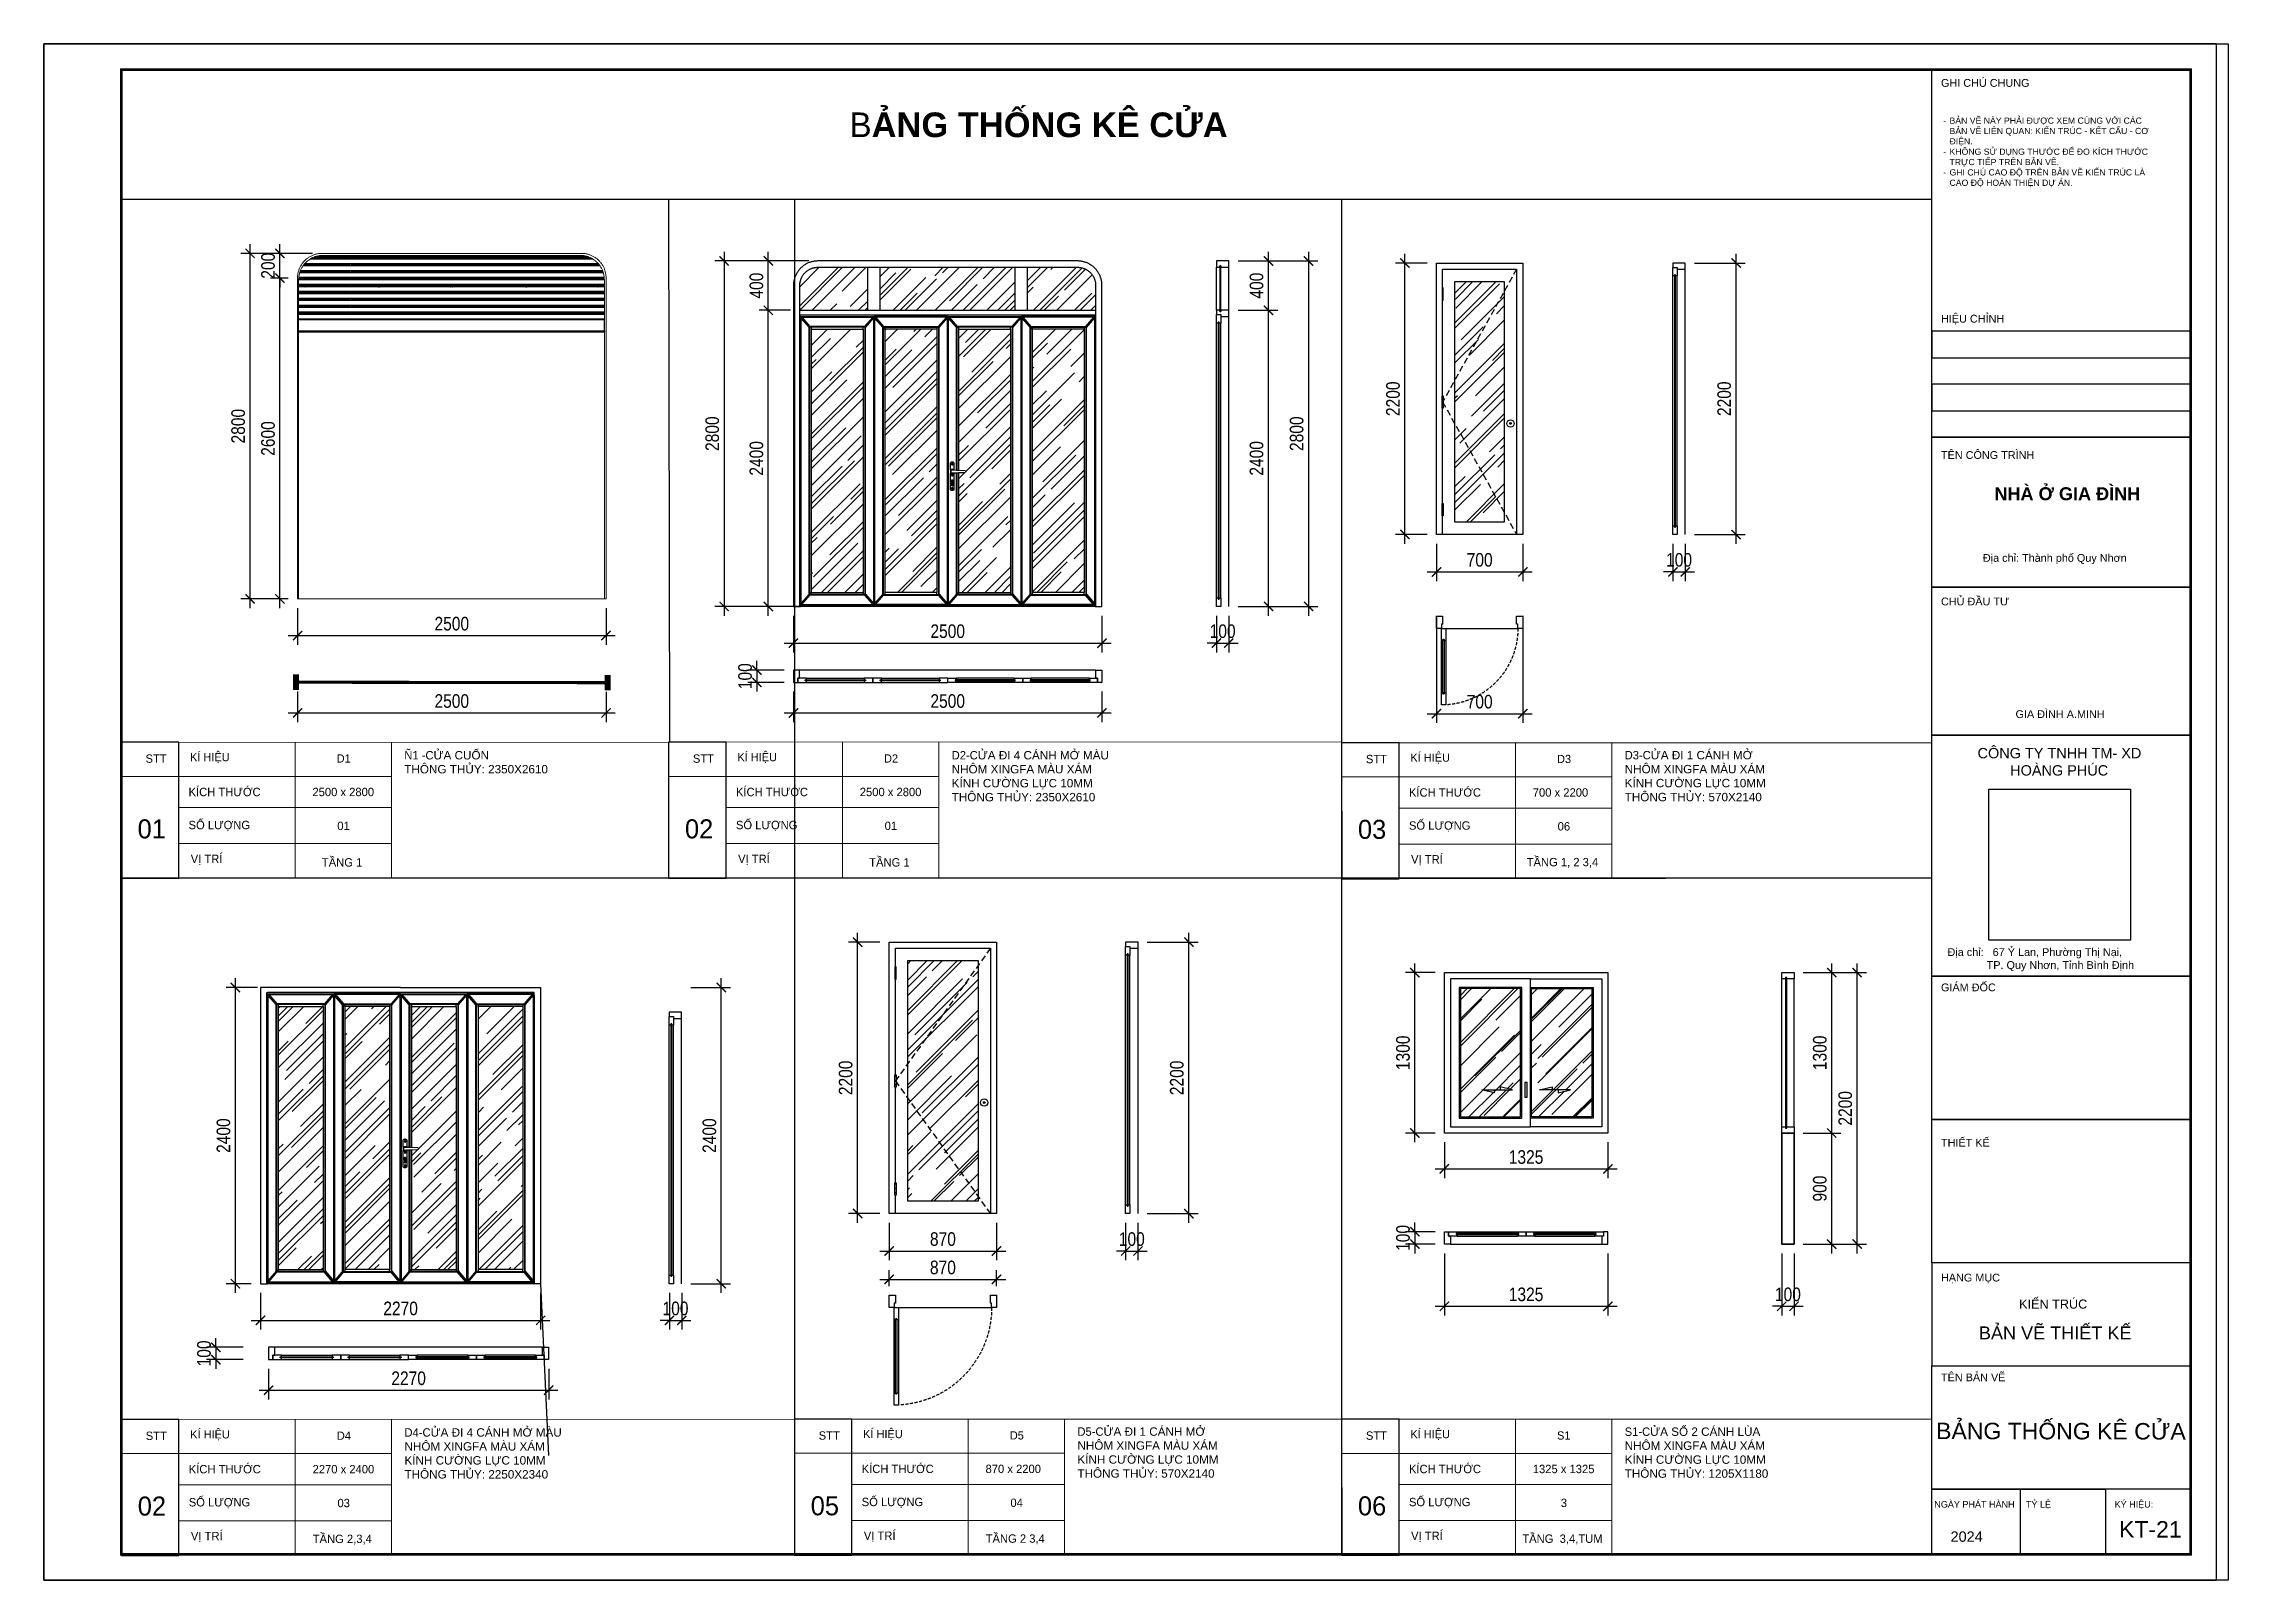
# Model space of a CAD drawing. Header units: inches. Extents: x 236662 to 497023, y -248575 to 81795.
# Drawn here: x 282445 to 300149, y -248575 to -236124 of the extents above; entities that cross this region are included whole.
import ezdxf
from ezdxf.enums import TextEntityAlignment as Align

# ---------------------------------------------------------------- set-up
doc = ezdxf.new("R2010")
doc.units = ezdxf.units.IN
doc.header["$LTSCALE"] = 10
doc.header["$MEASUREMENT"] = 0
doc.linetypes.add('DASHED2', pattern=[0.375, 0.25, -0.125])
doc.linetypes.add('HIDDEN', pattern=[0.375, 0.25, -0.125])
for name, color, linetype in [('01. HP_TEXT', 9, 'Continuous'), ('04. HP_CUA', 153, 'Continuous'), ('07. HP_KY HIEU', 43, 'Continuous'), ('08. HP_DIM', 118, 'Continuous'), ('hach', 7, 'Continuous')]:
    doc.layers.add(name, color=color, linetype=linetype)
for name, color, linetype, lineweight in [('02. HP_BE TONG', 1, 'Continuous', 35), ('03. HP_TUONG', 2, 'Continuous', 35), ('06. HP_THAY 1', 134, 'Continuous', 15), ('GHICHU', 7, 'Continuous', 9)]:
    doc.layers.add(name, color=color, linetype=linetype, lineweight=lineweight)
doc.layers.add('Tpl_Bound', color=1, linetype='Continuous', plot=False)
doc.styles.add('AVO', font='VAVOB.TTF')
doc.styles.get("Standard").update_dxf_attribs({"font": 'arial.ttf'})
doc.styles.add('TA1', font='arial.ttf')
doc.styles.add('TEXT (none)', font='arial.ttf')
doc.styles.add('text2', font='VHELVCN.TTF')
doc.styles.add('VNI-SMISS', font='VSWISC.TTF')
doc.dimstyles.new('AL-100 (1-50)', dxfattribs={"dimscale": 0.5, "dimtxt": 220, "dimasz": 150, "dimexe": 150, "dimexo": 150, "dimgap": 80, "dimtad": 1, "dimdec": 0, "dimzin": 9, "dimtxsty": 'text2', "dimblk": 'ARCHTICK', "dimcen": 1, "dimdle": 150, "dimclrd": 256, "dimclre": 256, "dimclrt": 7, "dimadec": 0, "dimazin": 0, "dimtfac": 1, "dimtdec": 0, "dimtix": 1, "dimtmove": 2, "dimatfit": 3, "dimldrblk": 'ARCHTICK', "dimfxl": 1, "dimtolj": 1, "dimtzin": 0, "dimlwd": -1, "dimlwe": -1, "dimarcsym": 0})
picture_1 = doc.add_image_def('image1.jpg', size_in_pixel=(1818, 1935))
pattern_1 = [(180, (55, 1025), (4e-12, 34), [])]
pattern_2 = [(180, (55, 150), (4e-12, 34), [])]
pattern_3 = [(180, (55, 2000), (2e-12, -34), [])]

msp = doc.modelspace()

# ---------------------------------------------------------------- texts
at = {"linetype": 'ByBlock', "insert": (288975.9, -236681), "char_height": 200, "width": 3214.2, "attachment_point": 1, "style": 'VNI-SMISS'}
msp.add_mtext('B{\\fArial|b1|i0|c0|p34;ẢNG THỐNG KÊ CỬA}', dxfattribs=at)
at = {"extrusion": (-0.031787, -2.44741e-06, 0.999495), "attachment_point": 1, "text_direction": (0.999495, 0.000111, 0.031787), "style": 'AVO'}
for s, insert, char_height, width in [('KÍ HIEÄU', (283630.5, -241871.7, -300.9), 66.48, 2771.729), ('{\\fVNI-Avo|b0|i0|c0|p2;D1}', (284819.1, -241882.6, -263.1), 66.484, 133.537), ('KÍ HIEÄU', (288066.5, -241871.7, -146.3), 66.48, 2771.729), ('{\\fVNI-Avo|b0|i0|c0|p2;D2}', (289255, -241882.6, -108.5), 66.484, 133.537), ('KÍ HIEÄU', (293520.7, -241875.6, -163.8), 66.48, 2771.729), ('{\\fVNI-Avo|b0|i0|c0|p2;D3}', (294709.2, -241886.5, -126), 66.484, 133.537), ('KÍ HIEÄU', (283632, -247359.4, -337.3), 66.48, 2771.729), ('{\\fVNI-Avo|b0|i0|c0|p2;D4}', (284820.5, -247370.3, -299.5), 66.484, 133.537), ('KÍ HIEÄU', (289085.6, -247357, -163.8), 66.48, 2771.729), ('{\\fVNI-Avo|b0|i0|c0|p2;D5}', (290274.2, -247367.9, -126), 66.484, 133.537), ('KÍ HIEÄU', (293520.7, -247357.8, -270.1), 66.48, 2771.729)]:
    msp.add_mtext(s, dxfattribs=dict(at, insert=insert, char_height=char_height, width=width))
at = {"linetype": 'ByBlock', "extrusion": (-0.031787, -2.44741e-06, 0.999495), "char_height": 154.305, "width": 209.426, "attachment_point": 1, "text_direction": (0.999495, 0.000111, 0.031787), "style": 'VNI-SMISS'}
for s, insert in [('{\\fVNI-Avo|b0|i0|c0|p2;01}', (283205.5, -242409.1, -314.4)), ('{\\fVNI-Avo|b0|i0|c0|p2;02}', (287641.5, -242409.1, -159.9)), ('{\\fVNI-Avo|b0|i0|c0|p2;03}', (293095.6, -242413, -177.3)), ('{\\fVNI-Avo|b0|i0|c0|p2;02}', (283206.9, -247896.8, -350.8)), ('{\\fVNI-Avo|b0|i0|c0|p2;05}', (288660.6, -247894.4, -177.3)), ('{\\fVNI-Avo|b0|i0|c0|p2;06}', (293095.6, -247895.2, -283.6))]:
    msp.add_mtext(s, dxfattribs=dict(at, insert=insert))
at = {"attachment_point": 1, "rotation": 359.89856}
for s, width, insert, char_height in [('BẢNG THỐNG KÊ CỬA', 2160.159, (297781.3, -247298.1, -318.6), 133.427), ('KT-21', 522.002, (299264, -248095, -318.6), 133.43)]:
    msp.add_mtext_dynamic_manual_height_columns(s, width=width, gutter_width=3.49, heights=[0], dxfattribs=dict(at, insert=insert, char_height=char_height))
at = {"extrusion": (-0.031787, -2.44741e-06, 0.999495), "insert": (294709.2, -247368.7, -232.3), "char_height": 66.484, "attachment_point": 1, "text_direction": (0.999495, 0.000111, 0.031787), "style": 'AVO'}
msp.add_mtext('{\\fVNI-Avo|b0|i0|c0|p2;S1}', dxfattribs=at)
at = {"layer": 'GHICHU', "extrusion": (-0.031787, -2.44741e-06, 0.999495), "char_height": 67.894, "text_direction": (0.999495, 0.000111, 0.031787), "style": 'AVO'}
for s, insert, width, attachment_point in [('{\\fVNI-Avo|b0|i0|c0|p2;Ñ1 -C\\fArial|b0|i0|c0|p34;ỬA CUỐN \\fVNI-Avo|b0|i0|c0|p2;\\P\\fArial|b0|i0|c0|p34;THÔNG THỦY: 2350X2610}', (285366.9, -241855.6, -245.7), 3340.636, 1), ('{\\fVNI-Avo|b0|i0|c0|p2;D2-C\\fArial|b0|i0|c0|p34;ỬA ĐI 4 CÁNH MỞ MÀU\\PNHÔM XINGFA MÀU XÁM \\PKÍNH CƯỜNG LỰC 10MM \\fVNI-Avo|b0|i0|c0|p2;\\P\\fArial|b0|i0|c0|p34;THÔNG THỦY: 2350X2610}', (289802.9, -241855.6, -91.1), 3340.636, 1), ('{\\fVNI-Avo|b0|i0|c0|p2;D3-C\\fArial|b0|i0|c0|p34;ỬA ĐI 1 CÁNH MỞ\\PNHÔM XINGFA MÀU XÁM \\PKÍNH CƯỜNG LỰC 10MM \\fVNI-Avo|b0|i0|c0|p2;\\P\\fArial|b0|i0|c0|p34;THÔNG THỦY: 570X2140}', (295257.1, -241855, -108.6), 3340.636, 1), ('{\\fVNI-Avo|b0|i0|c0|p2;STT}', (283269.9, -241882.8, -312.4), 243.565, 1), ('{\\fVNI-Avo|b0|i0|c0|p2;STT}', (287705.9, -241882.8, -157.8), 243.565, 1), ('{\\fVNI-Avo|b0|i0|c0|p2;STT}', (293160.1, -241886.7, -175.3), 243.565, 1), ('{\\fVNI-Avo|b0|i0|c0|p2;KÍCH THÖÔÙC}', (283618.7, -242153.5, -301.3), 4370.635, 1), ('{\\fVNI-Avo|b0|i0|c0|p2;2500 x 2800}', (284622.4, -242153.3, -269.3), 640.11, 1), ('{\\fVNI-Avo|b0|i0|c0|p2;KÍCH THÖÔÙC}', (288054.7, -242153.5, -146.7), 4370.635, 1), ('{\\fVNI-Avo|b0|i0|c0|p2;2500 x 2800}', (289058.4, -242153.3, -114.8), 640.11, 1), ('{\\fVNI-Avo|b0|i0|c0|p2;KÍCH THÖÔÙC}', (293508.9, -242157.3, -164.2), 4370.635, 1), ('{\\fVNI-Avo|b0|i0|c0|p2;700 x 2200}', (294512.6, -242157.2, -132.3), 640.11, 1), ('{\\fVNI-Avo|b0|i0|c0|p2;SOÁ LÖÔÏNG}', (283618.8, -242421.3, -301.3), 4370.635, 1), ('{\\fVNI-Avo|b0|i0|c0|p2;01}', (284874.4, -242462.3, -261.3), 491.459, 5), ('{\\fVNI-Avo|b0|i0|c0|p2;SOÁ LÖÔÏNG}', (288054.7, -242421.3, -146.7), 4370.635, 1), ('{\\fVNI-Avo|b0|i0|c0|p2;01}', (289310.4, -242462.3, -106.8), 491.459, 5), ('{\\fVNI-Avo|b0|i0|c0|p2;SOÁ LÖÔÏNG}', (293508.9, -242425.2, -164.2), 4370.635, 1), ('{\\fVNI-Avo|b0|i0|c0|p2;06}', (294764.6, -242466.1, -124.3), 491.459, 5), ('{\\fVNI-Avo|b0|i0|c0|p2;VÒ TRÍ}', (283636.1, -242695.2, -300.7), 4370.635, 1), ('{\\fVNI-Avo|b0|i0|c0|p2;TAÀNG 1}', (284862.9, -242758.3, -261.7), 491.459, 5), ('{\\fVNI-Avo|b0|i0|c0|p2;VÒ TRÍ}', (288072, -242695.2, -146.2), 4370.635, 1), ('{\\fVNI-Avo|b0|i0|c0|p2;TAÀNG 1}', (289298.8, -242758.3, -107.2), 491.459, 5), ('{\\fVNI-Avo|b0|i0|c0|p2;VÒ TRÍ}', (293526.2, -242699.1, -163.7), 4370.635, 1), ('{\\fVNI-Avo|b0|i0|c0|p2;TAÀNG 1, 2 3,4}', (294753, -242762.1, -124.6), 716.577, 5), ('{\\fVNI-Avo|b0|i0|c0|p2;D4-C\\fArial|b0|i0|c0|p34;ỬA ĐI 4 CÁNH MỞ MÀU\\PNHÔM XINGFA MÀU XÁM \\PKÍNH CƯỜNG LỰC 10MM \\fVNI-Avo|b0|i0|c0|p2;\\P\\fArial|b0|i0|c0|p34;THÔNG THỦY: 2250X2340}', (285368.4, -247343.3, -282.1), 3340.636, 1), ('{\\fVNI-Avo|b0|i0|c0|p2;D5-C\\fArial|b0|i0|c0|p34;ỬA ĐI 1 CÁNH MỞ\\PNHÔM XINGFA MÀU XÁM \\PKÍNH CƯỜNG LỰC 10MM \\fVNI-Avo|b0|i0|c0|p2;\\P\\fArial|b0|i0|c0|p34;THÔNG THỦY: 570X2140}', (290822, -247336.4, -108.6), 3340.636, 1), ('{\\fVNI-Avo|b0|i0|c0|p2;S1-C\\fArial|b0|i0|c0|p34;ỬA SỔ 2 CÁNH LÙA\\PNHÔM XINGFA MÀU XÁM \\PKÍNH CƯỜNG LỰC 10MM \\fVNI-Avo|b0|i0|c0|p2;\\P\\fArial|b0|i0|c0|p34;THÔNG THỦY: 1205X1180}', (295257.1, -247337.2, -214.9), 3340.636, 1), ('{\\fVNI-Avo|b0|i0|c0|p2;STT}', (283271.4, -247370.5, -348.8), 243.565, 1), ('{\\fVNI-Avo|b0|i0|c0|p2;STT}', (288725, -247368.1, -175.3), 243.565, 1), ('{\\fVNI-Avo|b0|i0|c0|p2;STT}', (293160.1, -247368.9, -281.5), 243.565, 1), ('{\\fVNI-Avo|b0|i0|c0|p2;KÍCH THÖÔÙC}', (283620.2, -247641.1, -337.7), 4370.635, 1), ('{\\fVNI-Avo|b0|i0|c0|p2;2270 x 2400}', (284623.9, -247641, -305.7), 640.11, 1), ('{\\fVNI-Avo|b0|i0|c0|p2;KÍCH THÖÔÙC}', (289073.8, -247638.7, -164.2), 4370.635, 1), ('{\\fVNI-Avo|b0|i0|c0|p2;870 x 2200}', (290077.6, -247638.6, -132.3), 640.11, 1), ('{\\fVNI-Avo|b0|i0|c0|p2;KÍCH THÖÔÙC}', (293508.9, -247639.5, -270.5), 4370.635, 1), ('{\\fVNI-Avo|b0|i0|c0|p2;1325 x 1325}', (294512.6, -247639.4, -238.5), 640.11, 1), ('{\\fVNI-Avo|b0|i0|c0|p2;SOÁ LÖÔÏNG}', (283620.2, -247909, -337.7), 4370.635, 1), ('{\\fVNI-Avo|b0|i0|c0|p2;03}', (284875.9, -247949.9, -297.7), 491.459, 5), ('{\\fVNI-Avo|b0|i0|c0|p2;SOÁ LÖÔÏNG}', (289073.9, -247906.6, -164.2), 4370.635, 1), ('{\\fVNI-Avo|b0|i0|c0|p2;04}', (290329.5, -247947.5, -124.3), 491.459, 5), ('{\\fVNI-Avo|b0|i0|c0|p2;SOÁ LÖÔÏNG}', (293508.9, -247907.4, -270.5), 4370.635, 1), ('{\\fVNI-Avo|b0|i0|c0|p2;3}', (294764.6, -247948.4, -230.5), 491.459, 5), ('{\\fVNI-Avo|b0|i0|c0|p2;VÒ TRÍ}', (283637.5, -248182.9, -337.1), 4370.635, 1), ('{\\fVNI-Avo|b0|i0|c0|p2;TAÀNG 2,3,4}', (284864.3, -248245.9, -298.1), 491.459, 5), ('{\\fVNI-Avo|b0|i0|c0|p2;VÒ TRÍ}', (289091.2, -248180.5, -163.7), 4370.635, 1), ('{\\fVNI-Avo|b0|i0|c0|p2;TAÀNG 2 3,4}', (290318, -248243.6, -124.6), 716.577, 5), ('{\\fVNI-Avo|b0|i0|c0|p2;VÒ TRÍ}', (293526.2, -248181.3, -269.9), 4370.635, 1), ('{\\fVNI-Avo|b0|i0|c0|p2;TAÀNG  3,4,TUM}', (294753, -248244.4, -230.9), 716.577, 5)]:
    msp.add_mtext(s, dxfattribs=dict(at, insert=insert, width=width, attachment_point=attachment_point))

# ---------------------------------------------------------------- blocks, each defined once
blk = doc.blocks.new('KHUNG TEN A-3')
at = {"layer": '01. HP_TEXT'}
for points in [[(365, 220.95), (365, 292), (415, 292), (415, 220.95)], [(365, 241.41), (365, 236.3), (415, 236.3), (415, 241.41)], [(365, 231.18), (365, 236.3), (415, 236.3), (415, 231.18)], [(365, 231.18), (365, 226.07), (415, 226.07), (415, 231.18)], [(365, 220.95), (365, 226.07), (415, 226.07), (415, 220.95)], [(365, 191.95), (365, 220.95), (415, 220.95), (415, 191.95)], [(365, 163.34), (365, 191.95), (415, 191.95), (415, 163.34)], [(365, 116.74), (365, 163.34), (415, 163.34), (415, 116.74)], [(365, 89.04), (365, 116.74), (415, 116.74), (415, 89.04)], [(365, 61.35), (365, 89.04), (415, 89.04), (415, 61.35)], [(365, 61.35), (365, 41.47), (415, 41.47), (415, 61.35)], [(365, 17.61), (365, 41.47), (415, 41.47), (415, 17.61)], [(365, 5), (365, 17.61), (398.56, 17.61), (398.56, 5)], [(398.56, 5), (382.12, 5), (382.12, 17.61), (398.56, 17.61)], [(398.56, 5), (415, 5), (415, 17.61), (398.56, 17.61)]]:
    blk.add_lwpolyline(points, close=True, dxfattribs=at)
at = {"layer": '02. HP_BE TONG', "color": 1, "const_width": 0.5}
blk.add_lwpolyline([(15, 5), (415, 5), (415, 292), (15, 292)], close=True, dxfattribs=at)
at = {"layer": '06. HP_THAY 1'}
blk.add_lwpolyline([(0, 297), (420, 297), (420, 0), (0, 0)], close=True, dxfattribs=at)
at = {"layer": 'Defpoints'}
blk.add_lwpolyline([(0, 0), (420, 0), (420, 297), (0, 297)], close=True, dxfattribs=at)
at = {"layer": '01. HP_TEXT', "color": 7, "style": 'TA1'}
for s, height, p in [('GHI CHÚ CHUNG', 1.5, (366.75, 288.67)), ('HIỆU CHỈNH', 1.5, (366.75, 243.09)), ('TÊN CÔNG TRÌNH', 1.5, (366.75, 216.75)), ('CHỦ ĐẦU TƯ', 1.5, (366.75, 188.44)), ('GIÁM ĐỐC', 1.5, (366.75, 113.85)), ('THIẾT KẾ', 1.5, (366.75, 83.82)), ('HẠNG MỤC', 1.5, (366.75, 57.76)), ('TÊN BẢN VẼ', 1.5, (366.75, 38.47)), ('NGÀY PHÁT HÀNH', 1.25, (365.46, 14.06)), ('TỶ LỆ', 1.25, (383.16, 14.06)), ('KÝ HIỆU:', 1.25, (400.31, 14.06)), ('2024', 2, (368.6, 7.45))]:
    blk.add_text(s, height=height, dxfattribs=at).set_placement(p)
at = {"layer": '01. HP_TEXT', "style": 'TA1'}
for s, height, p in [('KIẾN TRÚC', 1.75, (388.44, 53.39)), ('BẢN VẼ THIẾT KẾ', 2.5, (388.83, 47.82))]:
    blk.add_text(s, height=height, dxfattribs=at).set_placement(p, align=Align.MIDDLE_CENTER)
at = {"layer": '01. HP_TEXT', "attachment_point": 1}
for s, width, gutter_width, heights, insert, char_height, style in [('\\pi-1.2,l2.4,t2.4,4.8;-^IBẢN VẼ NÀY PHẢI ĐƯỢC XEM CÙNG VỚI CÁC \\P\\pi0,t4.8;BẢN VẼ LIÊN QUAN: KIẾN TRÚC - KẾT CẤU - CƠ \\PĐIỆN.\\P\\pi-1.2,t2.4,4.8;-^IKHÔNG SỬ DỤNG THƯỚC ĐỂ ĐO KÍCH THƯỚC \\P\\pi0,t4.8;TRỰC TIẾP TRÊN BẢN VẼ.\\P\\pi-1.2,t2.4,4.8;-^IGHI CHÚ CAO ĐỘ TRÊN BẢN VẼ KIẾN TRÚC LÀ \\P\\pi0,t4.8;CAO ĐỘ HOÀN THIỆN DỰ ÁN.', 42.6333, 2.41, [32.36], (366, 282.73), 1.2, 'TEXT (none)'), ('\\pi10.25739;{\\fArial|b1|i0|c0|p34;NHÀ Ở GIA ĐÌNH}', 48.1904, 0.0339, [17.72], (366.81, 211.27), 2.5, 'TA1'), ('\\pi9.5649;CÔNG TY TNHH TM- XD \\P\\pi11.2177;      HOÀNG PHÚC', 53.4572, 0.0255, [0], (364.26, 160.88), 2, 'TA1')]:
    blk.add_mtext_dynamic_manual_height_columns(s, width=width, gutter_width=gutter_width, heights=heights, dxfattribs=dict(at, insert=insert, char_height=char_height, style=style))
at = {"layer": '01. HP_TEXT', "color": 7, "char_height": 1.5, "attachment_point": 1, "style": 'TA1'}
for s, width, insert in [('\\A1;\\pi-0.44848,l3,t7.05152,17.55152;Địa chỉ: Thành phố Quy Nhơn', 34.8513, (372.3, 198.36)), ('\\A1;\\pi-1.5,l3,t6,16.5;GIA ĐÌNH A.MINH', 42.6333, (379.66, 168.17)), ('\\A1;\\pi-0.02931,l3,t7.47069,17.97069;Địa chỉ:   67 Ỷ Lan, Phường Thị Nại, \\P             TP. Quy Nhơn, Tỉnh Bình Định ', 49.5509, (365.04, 122.17))]:
    blk.add_mtext_dynamic_manual_height_columns(s, width=width, gutter_width=2.41, heights=[62.37], dxfattribs=dict(at, insert=insert))
image = blk.add_image(picture_1, insert=(375.99, 123.73), size_in_units=(27.41, 29.18))
image.dxf.flags = 7
blk = doc.blocks.new('*U33')
at = {"ltscale": 100}
for p, q in [((40, 620), (40, 200)), ((75, 200), (75, 620))]:
    blk.add_line(p, q, dxfattribs=at)
at = {"color": 8, "ltscale": 100}
blk.add_line((40, 100), (660, 100), dxfattribs=at)
at = {"ltscale": 100}
for points in [[(40, 720), (40, 620), (52, 620), (52, 630), (62, 630), (62, 620), (75, 620), (75, 720)], [(62, 200), (62, 190), (52, 190), (52, 200), (40, 200), (40, 100), (75, 100), (75, 200)], [(50, 65), (40, 65), (40, 100), (0, 100), (0, 0), (50, 0)], [(700, 100), (660, 100), (660, 65), (650, 65), (650, 0), (700, 0)]]:
    blk.add_lwpolyline(points, close=True, dxfattribs=at)
at = {"color": 8, "ltscale": 100}
blk.add_lwpolyline([(62, 630), (52, 630), (52, 190), (62, 190)], close=True, dxfattribs=at)
at = {"color": 8, "linetype": 'HIDDEN', "ltscale": 10}
blk.add_arc((40, 100), 620, 360, 90, dxfattribs=at)
blk = doc.blocks.new('_ArchTick')
at = {"color": 0, "linetype": 'ByBlock', "const_width": 0.15}
blk.add_lwpolyline([(-0.5, -0.5), (0.5, 0.5)], dxfattribs=at)
blk = doc.blocks.new('*D1272')
at = {"layer": '08. HP_DIM', "transparency": 16777216}
for p, q in [((284502, -241373), (284502, -241622)), ((287002, -241376), (287002, -241622)), ((284427, -241547), (287077, -241547))]:
    blk.add_line(p, q, dxfattribs=at)
at = {"layer": 'Defpoints', "color": 0, "transparency": 16777216}
for p in [(284502, -241298), (287002, -241301), (287002, -241547)]:
    blk.add_point(p, dxfattribs=at)
at = {"layer": '08. HP_DIM', "transparency": 16777216, "xscale": 75, "yscale": 75, "zscale": 75, "rotation": 180}
blk.add_blockref('_ArchTick', (284502, -241547), dxfattribs=at)
at = {"layer": '08. HP_DIM', "transparency": 16777216, "xscale": 75, "yscale": 75, "zscale": 75}
blk.add_blockref('_ArchTick', (287002, -241547), dxfattribs=at)
at = {"layer": '08. HP_DIM', "color": 7, "transparency": 16777216, "insert": (285752, -241451), "char_height": 110, "attachment_point": 5, "style": 'text2'}
blk.add_mtext('\\A1;2500', dxfattribs=at)
blk = doc.blocks.new('*D1273')
at = {"layer": '08. HP_DIM', "transparency": 16777216}
for p, q in [((284117, -240698), (284117, -237748)), ((284624, -237823), (284042, -237823)), ((284427, -240623), (284042, -240623))]:
    blk.add_line(p, q, dxfattribs=at)
at = {"layer": 'Defpoints', "color": 0, "transparency": 16777216}
for p in [(284117, -237823), (284699, -237823), (284502, -240623)]:
    blk.add_point(p, dxfattribs=at)
at = {"layer": '08. HP_DIM', "transparency": 16777216, "xscale": 75, "yscale": 75, "zscale": 75}
for p, rotation in [((284117, -237823), 90), ((284117, -240623), 270)]:
    blk.add_blockref('_ArchTick', p, dxfattribs=dict(at, rotation=rotation))
at = {"layer": '08. HP_DIM', "color": 7, "transparency": 16777216, "insert": (284021, -239223), "char_height": 110, "attachment_point": 5, "rotation": 90, "style": 'text2'}
blk.add_mtext('\\A1;2800', dxfattribs=at)
blk = doc.blocks.new('*D1274')
at = {"layer": '08. HP_DIM', "transparency": 16777216}
for p, q in [((284502, -240698), (284502, -240995)), ((287002, -240698), (287002, -240995)), ((284427, -240920), (287077, -240920))]:
    blk.add_line(p, q, dxfattribs=at)
at = {"layer": 'Defpoints', "color": 0, "transparency": 16777216}
for p in [(284502, -240623), (287002, -240623), (287002, -240920)]:
    blk.add_point(p, dxfattribs=at)
at = {"layer": '08. HP_DIM', "transparency": 16777216, "xscale": 75, "yscale": 75, "zscale": 75, "rotation": 180}
blk.add_blockref('_ArchTick', (284502, -240920), dxfattribs=at)
at = {"layer": '08. HP_DIM', "transparency": 16777216, "xscale": 75, "yscale": 75, "zscale": 75}
blk.add_blockref('_ArchTick', (287002, -240920), dxfattribs=at)
at = {"layer": '08. HP_DIM', "color": 7, "transparency": 16777216, "insert": (285752, -240824), "char_height": 110, "attachment_point": 5, "style": 'text2'}
blk.add_mtext('\\A1;2500', dxfattribs=at)
blk = doc.blocks.new('*U284')
for p, q in [((50, 0), (2450, 0)), ((105, 100), (572.5, 100)), ((105, 65), (572.5, 65)), ((712.5, 100), (1180, 100)), ((712.5, 65), (1180, 65)), ((1787.5, 100), (1320, 100)), ((1787.5, 65), (1320, 65)), ((2395, 100), (1927.5, 100)), ((2395, 65), (1927.5, 65))]:
    blk.add_line(p, q)
for points in [[(50, 65), (50, 0), (0, 0), (0, 100), (35, 100), (35, 65)], [(95, 78.5), (105, 78.5), (105, 65), (35, 65), (35, 100), (105, 100), (105, 86.5), (95, 86.5)], [(642.5, 65), (572.5, 65), (572.5, 78.5), (582.5, 78.5), (582.5, 86.5), (572.5, 86.5), (572.5, 100), (642.5, 100)], [(702.5, 78.5), (712.5, 78.5), (712.5, 65), (642.5, 65), (642.5, 100), (712.5, 100), (712.5, 86.5), (702.5, 86.5)], [(1250, 65), (1180, 65), (1180, 78.5), (1190, 78.5), (1190, 86.5), (1180, 86.5), (1180, 100), (1250, 100)], [(1250, 65), (1320, 65), (1320, 78.5), (1310, 78.5), (1310, 86.5), (1320, 86.5), (1320, 100), (1250, 100)], [(1797.5, 78.5), (1787.5, 78.5), (1787.5, 65), (1857.5, 65), (1857.5, 100), (1787.5, 100), (1787.5, 86.5), (1797.5, 86.5)], [(1857.5, 65), (1927.5, 65), (1927.5, 78.5), (1917.5, 78.5), (1917.5, 86.5), (1927.5, 86.5), (1927.5, 100), (1857.5, 100)], [(2405, 78.5), (2395, 78.5), (2395, 65), (2465, 65), (2465, 100), (2395, 100), (2395, 86.5), (2405, 86.5)], [(2450, 65), (2450, 0), (2500, 0), (2500, 100), (2465, 100), (2465, 65)]]:
    blk.add_lwpolyline(points, close=True)
at = {"color": 8}
for points in [[(95, 86.5), (95, 78.5), (582.5, 78.5), (582.5, 86.5)], [(702.5, 86.5), (702.5, 78.5), (1190, 78.5), (1190, 86.5)], [(1797.5, 86.5), (1797.5, 78.5), (1310, 78.5), (1310, 86.5)], [(2405, 86.5), (2405, 78.5), (1917.5, 78.5), (1917.5, 86.5)]]:
    blk.add_lwpolyline(points, close=True, dxfattribs=at)
blk = doc.blocks.new('*U174')
for p, q in [((0, 2400), (0, 2750)), ((100, 2400), (100, 2750)), ((0, 0), (0, 2350)), ((65, 70), (65, 2295)), ((100, 70), (100, 2295))]:
    blk.add_line(p, q)
for points in [[(100, 2800), (100, 2750), (73, 2750), (73, 2760), (65, 2760), (65, 2750), (0, 2750), (0, 2800)], [(65, 2400), (65, 2390), (73, 2390), (73, 2400), (100, 2400), (100, 2365), (65, 2365), (65, 2350), (0, 2350), (0, 2400)], [(65, 2365), (65, 2295), (78.5, 2295), (78.5, 2305), (86.5, 2305), (86.5, 2295), (100, 2295), (100, 2365)], [(78.5, 60), (78.5, 70), (65, 70), (65, 0), (100, 0), (100, 70), (86.5, 70), (86.5, 60)]]:
    blk.add_lwpolyline(points, close=True)
at = {"color": 8}
for points in [[(73, 2390), (65, 2390), (65, 2760), (73, 2760)], [(86.5, 60), (78.5, 60), (78.5, 2305), (86.5, 2305)]]:
    blk.add_lwpolyline(points, close=True, dxfattribs=at)
blk = doc.blocks.new('*D1275')
at = {"layer": '08. HP_DIM', "transparency": 16777216}
for p, q in [((284359, -240698), (284359, -237948)), ((284427, -238023), (284284, -238023)), ((284427, -240623), (284284, -240623))]:
    blk.add_line(p, q, dxfattribs=at)
at = {"layer": 'Defpoints', "color": 0, "transparency": 16777216}
for p in [(284359, -238023), (284502, -238023), (284502, -240623)]:
    blk.add_point(p, dxfattribs=at)
at = {"layer": '08. HP_DIM', "transparency": 16777216, "xscale": 75, "yscale": 75, "zscale": 75}
for p, rotation in [((284359, -238023), 90), ((284359, -240623), 270)]:
    blk.add_blockref('_ArchTick', p, dxfattribs=dict(at, rotation=rotation))
at = {"layer": '08. HP_DIM', "color": 7, "transparency": 16777216, "insert": (284263, -239323), "char_height": 110, "attachment_point": 5, "rotation": 90, "style": 'text2'}
blk.add_mtext('\\A1;2600', dxfattribs=at)
blk = doc.blocks.new('*D1276')
at = {"layer": '08. HP_DIM', "transparency": 16777216}
for p, q in [((284359, -237823), (284359, -237748)), ((284621, -237823), (284284, -237823)), ((284359, -238023), (284359, -237823)), ((284427, -238023), (284284, -238023)), ((284359, -238023), (284359, -238098))]:
    blk.add_line(p, q, dxfattribs=at)
at = {"layer": 'Defpoints', "color": 0, "transparency": 16777216}
for p in [(284359, -237823), (284696, -237823), (284502, -238023)]:
    blk.add_point(p, dxfattribs=at)
at = {"layer": '08. HP_DIM', "transparency": 16777216, "xscale": 75, "yscale": 75, "zscale": 75}
for p, rotation in [((284359, -237823), 270), ((284359, -238023), 90)]:
    blk.add_blockref('_ArchTick', p, dxfattribs=dict(at, rotation=rotation))
at = {"layer": '08. HP_DIM', "color": 7, "transparency": 16777216, "insert": (284263, -237923), "char_height": 110, "attachment_point": 5, "rotation": 90, "style": 'text2'}
blk.add_mtext('\\A1;200', dxfattribs=at)
blk = doc.blocks.new('*D1277')
at = {"layer": '08. HP_DIM', "transparency": 16777216}
for p, q in [((288521, -241374), (288521, -241622)), ((291021, -241374), (291021, -241622)), ((288446, -241547), (291096, -241547))]:
    blk.add_line(p, q, dxfattribs=at)
at = {"layer": 'Defpoints', "color": 0, "transparency": 16777216}
for p in [(288521, -241299), (291021, -241299), (291021, -241547)]:
    blk.add_point(p, dxfattribs=at)
at = {"layer": '08. HP_DIM', "transparency": 16777216, "xscale": 75, "yscale": 75, "zscale": 75, "rotation": 180}
blk.add_blockref('_ArchTick', (288521, -241547), dxfattribs=at)
at = {"layer": '08. HP_DIM', "transparency": 16777216, "xscale": 75, "yscale": 75, "zscale": 75}
blk.add_blockref('_ArchTick', (291021, -241547), dxfattribs=at)
at = {"layer": '08. HP_DIM', "color": 7, "transparency": 16777216, "insert": (289771, -241451), "char_height": 110, "attachment_point": 5, "style": 'text2'}
blk.add_mtext('\\A1;2500', dxfattribs=at)
blk = doc.blocks.new('*D1278')
at = {"layer": '08. HP_DIM', "transparency": 16777216}
for p, q in [((288225, -241199), (288225, -241124)), ((288446, -241199), (288150, -241199)), ((288446, -241299), (288150, -241299)), ((288225, -241199), (288225, -241299)), ((288225, -241299), (288225, -241374))]:
    blk.add_line(p, q, dxfattribs=at)
at = {"layer": 'Defpoints', "color": 0, "transparency": 16777216}
for p in [(288225, -241299), (288521, -241199), (288521, -241299)]:
    blk.add_point(p, dxfattribs=at)
at = {"layer": '08. HP_DIM', "transparency": 16777216, "xscale": 75, "yscale": 75, "zscale": 75}
for p, rotation in [((288225, -241199), 270), ((288225, -241299), 90)]:
    blk.add_blockref('_ArchTick', p, dxfattribs=dict(at, rotation=rotation))
at = {"layer": '08. HP_DIM', "color": 7, "transparency": 16777216, "insert": (288129, -241249), "char_height": 110, "attachment_point": 5, "rotation": 90, "style": 'text2'}
blk.add_mtext('\\A1;100', dxfattribs=at)
blk = doc.blocks.new('*D1279')
at = {"layer": '08. HP_DIM', "transparency": 16777216}
for p, q in [((288521, -240759), (288521, -241056)), ((291021, -240759), (291021, -241056)), ((288446, -240981), (291096, -240981))]:
    blk.add_line(p, q, dxfattribs=at)
at = {"layer": 'Defpoints', "color": 0, "transparency": 16777216}
for p in [(288521, -240684), (291021, -240684), (291021, -240981)]:
    blk.add_point(p, dxfattribs=at)
at = {"layer": '08. HP_DIM', "transparency": 16777216, "xscale": 75, "yscale": 75, "zscale": 75, "rotation": 180}
blk.add_blockref('_ArchTick', (288521, -240981), dxfattribs=at)
at = {"layer": '08. HP_DIM', "transparency": 16777216, "xscale": 75, "yscale": 75, "zscale": 75}
blk.add_blockref('_ArchTick', (291021, -240981), dxfattribs=at)
at = {"layer": '08. HP_DIM', "color": 7, "transparency": 16777216, "insert": (289771, -240885), "char_height": 110, "attachment_point": 5, "style": 'text2'}
blk.add_mtext('\\A1;2500', dxfattribs=at)
blk = doc.blocks.new('*D1280')
at = {"layer": '08. HP_DIM', "transparency": 16777216}
for p, q in [((288497, -238284), (288242, -238284)), ((288317, -240759), (288317, -238209)), ((288446, -240684), (288242, -240684))]:
    blk.add_line(p, q, dxfattribs=at)
at = {"layer": 'Defpoints', "color": 0, "transparency": 16777216}
for p in [(288317, -238284), (288572, -238284), (288521, -240684)]:
    blk.add_point(p, dxfattribs=at)
at = {"layer": '08. HP_DIM', "transparency": 16777216, "xscale": 75, "yscale": 75, "zscale": 75}
for p, rotation in [((288317, -238284), 90), ((288317, -240684), 270)]:
    blk.add_blockref('_ArchTick', p, dxfattribs=dict(at, rotation=rotation))
at = {"layer": '08. HP_DIM', "color": 7, "transparency": 16777216, "insert": (288221, -239484), "char_height": 110, "attachment_point": 5, "rotation": 90, "style": 'text2'}
blk.add_mtext('\\A1;2400', dxfattribs=at)
blk = doc.blocks.new('*D1281')
at = {"layer": '08. HP_DIM', "transparency": 16777216}
for p, q in [((288637, -237884), (288242, -237884)), ((288317, -238359), (288317, -237809)), ((288497, -238284), (288242, -238284))]:
    blk.add_line(p, q, dxfattribs=at)
at = {"layer": 'Defpoints', "color": 0, "transparency": 16777216}
for p in [(288317, -237884), (288712, -237884), (288572, -238284)]:
    blk.add_point(p, dxfattribs=at)
at = {"layer": '08. HP_DIM', "transparency": 16777216, "xscale": 75, "yscale": 75, "zscale": 75}
for p, rotation in [((288317, -237884), 90), ((288317, -238284), 270)]:
    blk.add_blockref('_ArchTick', p, dxfattribs=dict(at, rotation=rotation))
at = {"layer": '08. HP_DIM', "color": 7, "transparency": 16777216, "insert": (288221, -238084), "char_height": 110, "attachment_point": 5, "rotation": 90, "style": 'text2'}
blk.add_mtext('\\A1;400', dxfattribs=at)
blk = doc.blocks.new('*D1282')
at = {"layer": '08. HP_DIM', "transparency": 16777216}
for p, q in [((288646, -237884), (287884, -237884)), ((287959, -237809), (287959, -240759)), ((288646, -240684), (287884, -240684))]:
    blk.add_line(p, q, dxfattribs=at)
at = {"layer": 'Defpoints', "color": 0, "transparency": 16777216}
for p in [(288721, -237884), (287959, -240684), (288721, -240684)]:
    blk.add_point(p, dxfattribs=at)
at = {"layer": '08. HP_DIM', "transparency": 16777216, "xscale": 75, "yscale": 75, "zscale": 75}
for p, rotation in [((287959, -237884), 90), ((287959, -240684), 270)]:
    blk.add_blockref('_ArchTick', p, dxfattribs=dict(at, rotation=rotation))
at = {"layer": '08. HP_DIM', "color": 7, "transparency": 16777216, "insert": (287863, -239284), "char_height": 110, "attachment_point": 5, "rotation": 90, "style": 'text2'}
blk.add_mtext('\\A1;2800', dxfattribs=at)
blk = doc.blocks.new('*D1283')
at = {"layer": '08. HP_DIM', "transparency": 16777216}
for p, q in [((291949, -240759), (291949, -241056)), ((292049, -240759), (292049, -241056)), ((291949, -240981), (291874, -240981)), ((291949, -240981), (292049, -240981)), ((292049, -240981), (292124, -240981))]:
    blk.add_line(p, q, dxfattribs=at)
at = {"layer": 'Defpoints', "color": 0, "transparency": 16777216}
for p in [(291949, -240684), (292049, -240684), (292049, -240981)]:
    blk.add_point(p, dxfattribs=at)
at = {"layer": '08. HP_DIM', "transparency": 16777216, "xscale": 75, "yscale": 75, "zscale": 75}
blk.add_blockref('_ArchTick', (291949, -240981), dxfattribs=at)
at = {"layer": '08. HP_DIM', "transparency": 16777216, "xscale": 75, "yscale": 75, "zscale": 75, "rotation": 180}
blk.add_blockref('_ArchTick', (292049, -240981), dxfattribs=at)
at = {"layer": '08. HP_DIM', "color": 7, "transparency": 16777216, "insert": (291999, -240885), "char_height": 110, "attachment_point": 5, "style": 'text2'}
blk.add_mtext('\\A1;100', dxfattribs=at)
blk = doc.blocks.new('*D1284')
at = {"layer": '08. HP_DIM', "transparency": 16777216}
for p, q in [((292124, -238284), (292446, -238284)), ((292371, -240759), (292371, -238209)), ((292124, -240684), (292446, -240684))]:
    blk.add_line(p, q, dxfattribs=at)
at = {"layer": 'Defpoints', "color": 0, "transparency": 16777216}
for p in [(292049, -238284), (292371, -238284), (292049, -240684)]:
    blk.add_point(p, dxfattribs=at)
at = {"layer": '08. HP_DIM', "transparency": 16777216, "xscale": 75, "yscale": 75, "zscale": 75}
for p, rotation in [((292371, -238284), 90), ((292371, -240684), 270)]:
    blk.add_blockref('_ArchTick', p, dxfattribs=dict(at, rotation=rotation))
at = {"layer": '08. HP_DIM', "color": 7, "transparency": 16777216, "insert": (292274, -239484), "char_height": 110, "attachment_point": 5, "rotation": 90, "style": 'text2'}
blk.add_mtext('\\A1;2400', dxfattribs=at)
blk = doc.blocks.new('*D1285')
at = {"layer": '08. HP_DIM', "transparency": 16777216}
for p, q in [((292124, -237884), (292446, -237884)), ((292371, -238359), (292371, -237809)), ((292124, -238284), (292446, -238284))]:
    blk.add_line(p, q, dxfattribs=at)
at = {"layer": 'Defpoints', "color": 0, "transparency": 16777216}
for p in [(292049, -237884), (292371, -237884), (292049, -238284)]:
    blk.add_point(p, dxfattribs=at)
at = {"layer": '08. HP_DIM', "transparency": 16777216, "xscale": 75, "yscale": 75, "zscale": 75}
for p, rotation in [((292371, -237884), 90), ((292371, -238284), 270)]:
    blk.add_blockref('_ArchTick', p, dxfattribs=dict(at, rotation=rotation))
at = {"layer": '08. HP_DIM', "color": 7, "transparency": 16777216, "insert": (292274, -238084), "char_height": 110, "attachment_point": 5, "rotation": 90, "style": 'text2'}
blk.add_mtext('\\A1;400', dxfattribs=at)
blk = doc.blocks.new('*D1286')
at = {"layer": '08. HP_DIM', "transparency": 16777216}
for p, q in [((292124, -237884), (292770, -237884)), ((292695, -237809), (292695, -240759)), ((292124, -240684), (292770, -240684))]:
    blk.add_line(p, q, dxfattribs=at)
at = {"layer": 'Defpoints', "color": 0, "transparency": 16777216}
for p in [(292049, -237884), (292049, -240684), (292695, -240684)]:
    blk.add_point(p, dxfattribs=at)
at = {"layer": '08. HP_DIM', "transparency": 16777216, "xscale": 75, "yscale": 75, "zscale": 75}
for p, rotation in [((292695, -237884), 90), ((292695, -240684), 270)]:
    blk.add_blockref('_ArchTick', p, dxfattribs=dict(at, rotation=rotation))
at = {"layer": '08. HP_DIM', "color": 7, "transparency": 16777216, "insert": (292599, -239284), "char_height": 110, "attachment_point": 5, "rotation": 90, "style": 'text2'}
blk.add_mtext('\\A1;2800', dxfattribs=at)
blk = doc.blocks.new('*U310')
at = {"ltscale": 20}
h = blk.add_hatch(dxfattribs=at)
h.set_pattern_fill('_USER', color=8, scale=34, angle=32.992, style=0, pattern_type=0)
h.set_pattern_definition(pattern_3)
h.paths.add_polyline_path([(55, 2000), (45, 2000), (45, 1900), (55, 1900)])
h = blk.add_hatch(dxfattribs=at)
h.set_pattern_fill('_USER', color=8, scale=34, angle=32.992, style=0, pattern_type=0)
h.set_pattern_definition(pattern_1)
h.paths.add_polyline_path([(55, 1025), (45, 1025), (45, 1125), (55, 1125)])
h = blk.add_hatch(dxfattribs=at)
h.set_pattern_fill('_USER', color=8, scale=34, angle=32.992, style=0, pattern_type=0)
h.set_pattern_definition(pattern_2)
h.paths.add_polyline_path([(55, 150), (45, 150), (45, 250), (55, 250)])
for points in [[(50, 0), (0, 0), (0, 2200), (700, 2200), (700, 0), (650, 0)], [(50, 2000), (50, 2150), (650, 2150), (650, 0), (50, 0), (50, 150)], [(50, 1125), (50, 1900)], [(50, 250), (50, 1025)]]:
    blk.add_lwpolyline(points)
at = {"color": 8, "linetype": 'HIDDEN', "ltscale": 20}
blk.add_lwpolyline([(650, 2150), (50, 1075), (650, 0)], dxfattribs=at)
for points in [[(55, 2000), (45, 2000), (45, 1900), (55, 1900)], [(550, 100), (150, 100), (150, 2050), (550, 2050)], [(55, 1025), (45, 1025), (45, 1125), (55, 1125)], [(55, 150), (45, 150), (45, 250), (55, 250)]]:
    blk.add_lwpolyline(points, close=True)
for radius in [30, 7]:
    blk.add_circle((600, 900), radius)
blk = doc.blocks.new('*D1287')
at = {"layer": '08. HP_DIM', "transparency": 16777216}
for p, q in [((293732, -240176), (293732, -240479)), ((294432, -240176), (294432, -240479)), ((293657, -240404), (294507, -240404))]:
    blk.add_line(p, q, dxfattribs=at)
at = {"layer": 'Defpoints', "color": 0, "transparency": 16777216}
for p in [(293732, -240101), (294432, -240101), (294432, -240404)]:
    blk.add_point(p, dxfattribs=at)
at = {"layer": '08. HP_DIM', "transparency": 16777216, "xscale": 75, "yscale": 75, "zscale": 75, "rotation": 180}
blk.add_blockref('_ArchTick', (293732, -240404), dxfattribs=at)
at = {"layer": '08. HP_DIM', "transparency": 16777216, "xscale": 75, "yscale": 75, "zscale": 75}
blk.add_blockref('_ArchTick', (294432, -240404), dxfattribs=at)
at = {"layer": '08. HP_DIM', "color": 7, "transparency": 16777216, "insert": (294082, -240307), "char_height": 110, "attachment_point": 5, "style": 'text2'}
blk.add_mtext('\\A1;700', dxfattribs=at)
blk = doc.blocks.new('*D1288')
at = {"layer": '08. HP_DIM', "transparency": 16777216}
for p, q in [((293732, -240759), (293732, -241628)), ((294432, -240759), (294432, -241628)), ((293657, -241553), (294507, -241553))]:
    blk.add_line(p, q, dxfattribs=at)
at = {"layer": 'Defpoints', "color": 0, "transparency": 16777216}
for p in [(293732, -240684), (294432, -240684), (294432, -241553)]:
    blk.add_point(p, dxfattribs=at)
at = {"layer": '08. HP_DIM', "transparency": 16777216, "xscale": 75, "yscale": 75, "zscale": 75, "rotation": 180}
blk.add_blockref('_ArchTick', (293732, -241553), dxfattribs=at)
at = {"layer": '08. HP_DIM', "transparency": 16777216, "xscale": 75, "yscale": 75, "zscale": 75}
blk.add_blockref('_ArchTick', (294432, -241553), dxfattribs=at)
at = {"layer": '08. HP_DIM', "color": 7, "transparency": 16777216, "insert": (294082, -241456), "char_height": 110, "attachment_point": 5, "style": 'text2'}
blk.add_mtext('\\A1;700', dxfattribs=at)
blk = doc.blocks.new('*D1289')
at = {"layer": '08. HP_DIM', "transparency": 16777216}
for p, q in [((293657, -237901), (293401, -237901)), ((293476, -240176), (293476, -237826)), ((293657, -240101), (293401, -240101))]:
    blk.add_line(p, q, dxfattribs=at)
at = {"layer": 'Defpoints', "color": 0, "transparency": 16777216}
for p in [(293476, -237901), (293732, -237901), (293732, -240101)]:
    blk.add_point(p, dxfattribs=at)
at = {"layer": '08. HP_DIM', "transparency": 16777216, "xscale": 75, "yscale": 75, "zscale": 75}
for p, rotation in [((293476, -237901), 90), ((293476, -240101), 270)]:
    blk.add_blockref('_ArchTick', p, dxfattribs=dict(at, rotation=rotation))
at = {"layer": '08. HP_DIM', "color": 7, "transparency": 16777216, "insert": (293380, -239001), "char_height": 110, "attachment_point": 5, "rotation": 90, "style": 'text2'}
blk.add_mtext('\\A1;2200', dxfattribs=at)
blk = doc.blocks.new('*D1290')
at = {"layer": '08. HP_DIM', "transparency": 16777216}
for p, q in [((295648, -240176), (295648, -240479)), ((295748, -240176), (295748, -240479)), ((295648, -240404), (295573, -240404)), ((295648, -240404), (295748, -240404)), ((295748, -240404), (295823, -240404))]:
    blk.add_line(p, q, dxfattribs=at)
at = {"layer": 'Defpoints', "color": 0, "transparency": 16777216}
for p in [(295648, -240101), (295748, -240101), (295748, -240404)]:
    blk.add_point(p, dxfattribs=at)
at = {"layer": '08. HP_DIM', "transparency": 16777216, "xscale": 75, "yscale": 75, "zscale": 75}
blk.add_blockref('_ArchTick', (295648, -240404), dxfattribs=at)
at = {"layer": '08. HP_DIM', "transparency": 16777216, "xscale": 75, "yscale": 75, "zscale": 75, "rotation": 180}
blk.add_blockref('_ArchTick', (295748, -240404), dxfattribs=at)
at = {"layer": '08. HP_DIM', "color": 7, "transparency": 16777216, "insert": (295698, -240307), "char_height": 110, "attachment_point": 5, "style": 'text2'}
blk.add_mtext('\\A1;100', dxfattribs=at)
blk = doc.blocks.new('*D1291')
at = {"layer": '08. HP_DIM', "transparency": 16777216}
for p, q in [((295823, -237901), (296235, -237901)), ((296160, -240176), (296160, -237826)), ((295823, -240101), (296235, -240101))]:
    blk.add_line(p, q, dxfattribs=at)
at = {"layer": 'Defpoints', "color": 0, "transparency": 16777216}
for p in [(295748, -237901), (296160, -237901), (295748, -240101)]:
    blk.add_point(p, dxfattribs=at)
at = {"layer": '08. HP_DIM', "transparency": 16777216, "xscale": 75, "yscale": 75, "zscale": 75}
for p, rotation in [((296160, -237901), 90), ((296160, -240101), 270)]:
    blk.add_blockref('_ArchTick', p, dxfattribs=dict(at, rotation=rotation))
at = {"layer": '08. HP_DIM', "color": 7, "transparency": 16777216, "insert": (296064, -239001), "char_height": 110, "attachment_point": 5, "rotation": 90, "style": 'text2'}
blk.add_mtext('\\A1;2200', dxfattribs=at)
blk = doc.blocks.new('*U1296')
at = {"ltscale": 100}
for p, q in [((40, 790), (40, 200)), ((75, 200), (75, 790))]:
    blk.add_line(p, q, dxfattribs=at)
at = {"color": 8, "ltscale": 100}
blk.add_line((40, 100), (830, 100), dxfattribs=at)
at = {"ltscale": 100}
for points in [[(40, 890), (40, 790), (52, 790), (52, 800), (62, 800), (62, 790), (75, 790), (75, 890)], [(62, 200), (62, 190), (52, 190), (52, 200), (40, 200), (40, 100), (75, 100), (75, 200)], [(50, 65), (40, 65), (40, 100), (0, 100), (0, 0), (50, 0)], [(870, 100), (830, 100), (830, 65), (820, 65), (820, 0), (870, 0)]]:
    blk.add_lwpolyline(points, close=True, dxfattribs=at)
at = {"color": 8, "ltscale": 100}
blk.add_lwpolyline([(62, 800), (52, 800), (52, 190), (62, 190)], close=True, dxfattribs=at)
at = {"color": 8, "linetype": 'HIDDEN', "ltscale": 10}
blk.add_arc((40, 100), 790, 360, 90, dxfattribs=at)
blk = doc.blocks.new('*U1298')
at = {"ltscale": 20}
h = blk.add_hatch(dxfattribs=at)
h.set_pattern_fill('_USER', color=8, scale=34, angle=32.992, style=0, pattern_type=0)
h.set_pattern_definition(pattern_3)
h.paths.add_polyline_path([(55, 2000), (45, 2000), (45, 1900), (55, 1900)])
h = blk.add_hatch(dxfattribs=at)
h.set_pattern_fill('_USER', color=8, scale=34, angle=32.992, style=0, pattern_type=0)
h.set_pattern_definition(pattern_1)
h.paths.add_polyline_path([(55, 1025), (45, 1025), (45, 1125), (55, 1125)])
h = blk.add_hatch(dxfattribs=at)
h.set_pattern_fill('_USER', color=8, scale=34, angle=32.992, style=0, pattern_type=0)
h.set_pattern_definition(pattern_2)
h.paths.add_polyline_path([(55, 150), (45, 150), (45, 250), (55, 250)])
for points in [[(50, 0), (0, 0), (0, 2200), (870, 2200), (870, 0), (820, 0)], [(50, 2000), (50, 2150), (820, 2150), (820, 0), (50, 0), (50, 150)], [(50, 1125), (50, 1900)], [(50, 250), (50, 1025)]]:
    blk.add_lwpolyline(points)
at = {"color": 8, "linetype": 'HIDDEN', "ltscale": 20}
blk.add_lwpolyline([(820, 2150), (50, 1075), (820, 0)], dxfattribs=at)
for points in [[(55, 2000), (45, 2000), (45, 1900), (55, 1900)], [(720, 100), (150, 100), (150, 2050), (720, 2050)], [(55, 1025), (45, 1025), (45, 1125), (55, 1125)], [(55, 150), (45, 150), (45, 250), (55, 250)]]:
    blk.add_lwpolyline(points, close=True)
for radius in [30, 7]:
    blk.add_circle((770, 900), radius)
blk = doc.blocks.new('*D1295')
at = {"layer": '08. HP_DIM', "transparency": 16777216}
for p, q in [((289297, -245679), (289297, -245982)), ((290167, -245679), (290167, -245982)), ((289222, -245907), (290242, -245907))]:
    blk.add_line(p, q, dxfattribs=at)
at = {"layer": 'Defpoints', "color": 0, "transparency": 16777216}
for p in [(289297, -245604), (290167, -245604), (290167, -245907)]:
    blk.add_point(p, dxfattribs=at)
at = {"layer": '08. HP_DIM', "transparency": 16777216, "xscale": 75, "yscale": 75, "zscale": 75, "rotation": 180}
blk.add_blockref('_ArchTick', (289297, -245907), dxfattribs=at)
at = {"layer": '08. HP_DIM', "transparency": 16777216, "xscale": 75, "yscale": 75, "zscale": 75}
blk.add_blockref('_ArchTick', (290167, -245907), dxfattribs=at)
at = {"layer": '08. HP_DIM', "color": 7, "transparency": 16777216, "insert": (289732, -245811), "char_height": 110, "attachment_point": 5, "style": 'text2'}
blk.add_mtext('\\A1;870', dxfattribs=at)
blk = doc.blocks.new('*D1292')
at = {"layer": '08. HP_DIM', "transparency": 16777216}
for p, q in [((289222, -243404), (288966, -243404)), ((289041, -245679), (289041, -243329)), ((289222, -245604), (288966, -245604))]:
    blk.add_line(p, q, dxfattribs=at)
at = {"layer": 'Defpoints', "color": 0, "transparency": 16777216}
for p in [(289041, -243404), (289297, -243404), (289297, -245604)]:
    blk.add_point(p, dxfattribs=at)
at = {"layer": '08. HP_DIM', "transparency": 16777216, "xscale": 75, "yscale": 75, "zscale": 75}
for p, rotation in [((289041, -243404), 90), ((289041, -245604), 270)]:
    blk.add_blockref('_ArchTick', p, dxfattribs=dict(at, rotation=rotation))
at = {"layer": '08. HP_DIM', "color": 7, "transparency": 16777216, "insert": (288944, -244504), "char_height": 110, "attachment_point": 5, "rotation": 90, "style": 'text2'}
blk.add_mtext('\\A1;2200', dxfattribs=at)
blk = doc.blocks.new('*D1293')
at = {"layer": '08. HP_DIM', "transparency": 16777216}
for p, q in [((291213, -245679), (291213, -245982)), ((291313, -245679), (291313, -245982)), ((291213, -245907), (291138, -245907)), ((291213, -245907), (291313, -245907)), ((291313, -245907), (291388, -245907))]:
    blk.add_line(p, q, dxfattribs=at)
at = {"layer": 'Defpoints', "color": 0, "transparency": 16777216}
for p in [(291213, -245604), (291313, -245604), (291313, -245907)]:
    blk.add_point(p, dxfattribs=at)
at = {"layer": '08. HP_DIM', "transparency": 16777216, "xscale": 75, "yscale": 75, "zscale": 75}
blk.add_blockref('_ArchTick', (291213, -245907), dxfattribs=at)
at = {"layer": '08. HP_DIM', "transparency": 16777216, "xscale": 75, "yscale": 75, "zscale": 75, "rotation": 180}
blk.add_blockref('_ArchTick', (291313, -245907), dxfattribs=at)
at = {"layer": '08. HP_DIM', "color": 7, "transparency": 16777216, "insert": (291263, -245811), "char_height": 110, "attachment_point": 5, "style": 'text2'}
blk.add_mtext('\\A1;100', dxfattribs=at)
blk = doc.blocks.new('*D1294')
at = {"layer": '08. HP_DIM', "transparency": 16777216}
for p, q in [((291388, -243404), (291800, -243404)), ((291725, -245679), (291725, -243329)), ((291388, -245604), (291800, -245604))]:
    blk.add_line(p, q, dxfattribs=at)
at = {"layer": 'Defpoints', "color": 0, "transparency": 16777216}
for p in [(291313, -243404), (291725, -243404), (291313, -245604)]:
    blk.add_point(p, dxfattribs=at)
at = {"layer": '08. HP_DIM', "transparency": 16777216, "xscale": 75, "yscale": 75, "zscale": 75}
for p, rotation in [((291725, -243404), 90), ((291725, -245604), 270)]:
    blk.add_blockref('_ArchTick', p, dxfattribs=dict(at, rotation=rotation))
at = {"layer": '08. HP_DIM', "color": 7, "transparency": 16777216, "insert": (291628, -244504), "char_height": 110, "attachment_point": 5, "rotation": 90, "style": 'text2'}
blk.add_mtext('\\A1;2200', dxfattribs=at)
blk = doc.blocks.new('*D1297')
at = {"layer": '08. HP_DIM', "transparency": 16777216}
for p, q in [((289297, -246191), (289297, -246062)), ((290167, -246191), (290167, -246062)), ((289222, -246137), (290242, -246137))]:
    blk.add_line(p, q, dxfattribs=at)
at = {"layer": 'Defpoints', "color": 0, "transparency": 16777216}
for p in [(289297, -246266, -309), (290167, -246137), (290167, -246266, -309)]:
    blk.add_point(p, dxfattribs=at)
at = {"layer": '08. HP_DIM', "transparency": 16777216, "xscale": 75, "yscale": 75, "zscale": 75, "rotation": 180}
blk.add_blockref('_ArchTick', (289297, -246137), dxfattribs=at)
at = {"layer": '08. HP_DIM', "transparency": 16777216, "xscale": 75, "yscale": 75, "zscale": 75}
blk.add_blockref('_ArchTick', (290167, -246137), dxfattribs=at)
at = {"layer": '08. HP_DIM', "color": 7, "transparency": 16777216, "insert": (289732, -246041), "char_height": 110, "attachment_point": 5, "style": 'text2'}
blk.add_mtext('\\A1;870', dxfattribs=at)
blk = doc.blocks.new('*U1305')
for p, q in [((50, 0), (2220, 0)), ((105, 100), (515, 100)), ((105, 65), (515, 65)), ((655, 100), (1065, 100)), ((655, 65), (1065, 65)), ((1615, 100), (1205, 100)), ((1615, 65), (1205, 65)), ((2165, 100), (1755, 100)), ((2165, 65), (1755, 65))]:
    blk.add_line(p, q)
for points in [[(50, 65), (50, 0), (0, 0), (0, 100), (35, 100), (35, 65)], [(95, 78.5), (105, 78.5), (105, 65), (35, 65), (35, 100), (105, 100), (105, 86.5), (95, 86.5)], [(585, 65), (515, 65), (515, 78.5), (525, 78.5), (525, 86.5), (515, 86.5), (515, 100), (585, 100)], [(645, 78.5), (655, 78.5), (655, 65), (585, 65), (585, 100), (655, 100), (655, 86.5), (645, 86.5)], [(1135, 65), (1065, 65), (1065, 78.5), (1075, 78.5), (1075, 86.5), (1065, 86.5), (1065, 100), (1135, 100)], [(1135, 65), (1205, 65), (1205, 78.5), (1195, 78.5), (1195, 86.5), (1205, 86.5), (1205, 100), (1135, 100)], [(1625, 78.5), (1615, 78.5), (1615, 65), (1685, 65), (1685, 100), (1615, 100), (1615, 86.5), (1625, 86.5)], [(1685, 65), (1755, 65), (1755, 78.5), (1745, 78.5), (1745, 86.5), (1755, 86.5), (1755, 100), (1685, 100)], [(2175, 78.5), (2165, 78.5), (2165, 65), (2235, 65), (2235, 100), (2165, 100), (2165, 86.5), (2175, 86.5)], [(2220, 65), (2220, 0), (2270, 0), (2270, 100), (2235, 100), (2235, 65)]]:
    blk.add_lwpolyline(points, close=True)
at = {"color": 8}
for points in [[(95, 86.5), (95, 78.5), (525, 78.5), (525, 86.5)], [(645, 86.5), (645, 78.5), (1075, 78.5), (1075, 86.5)], [(1625, 86.5), (1625, 78.5), (1195, 78.5), (1195, 86.5)], [(2175, 86.5), (2175, 78.5), (1745, 78.5), (1745, 86.5)]]:
    blk.add_lwpolyline(points, close=True, dxfattribs=at)
blk = doc.blocks.new('*D1302')
at = {"layer": '08. HP_DIM', "transparency": 16777216}
for p, q in [((284267, -246862), (284267, -247110)), ((286537, -246862), (286537, -247110)), ((284192, -247035), (286612, -247035))]:
    blk.add_line(p, q, dxfattribs=at)
at = {"layer": 'Defpoints', "color": 0, "transparency": 16777216}
for p in [(284267, -246787), (286537, -246787), (286537, -247035)]:
    blk.add_point(p, dxfattribs=at)
at = {"layer": '08. HP_DIM', "transparency": 16777216, "xscale": 75, "yscale": 75, "zscale": 75, "rotation": 180}
blk.add_blockref('_ArchTick', (284267, -247035), dxfattribs=at)
at = {"layer": '08. HP_DIM', "transparency": 16777216, "xscale": 75, "yscale": 75, "zscale": 75}
blk.add_blockref('_ArchTick', (286537, -247035), dxfattribs=at)
at = {"layer": '08. HP_DIM', "color": 7, "transparency": 16777216, "insert": (285402, -246939), "char_height": 110, "attachment_point": 5, "style": 'text2'}
blk.add_mtext('\\A1;2270', dxfattribs=at)
blk = doc.blocks.new('*D1303')
at = {"layer": '08. HP_DIM', "transparency": 16777216}
for p, q in [((283840, -246687), (283840, -246612)), ((284062, -246687), (283765, -246687)), ((284062, -246787), (283765, -246787)), ((283840, -246687), (283840, -246787)), ((283840, -246787), (283840, -246862))]:
    blk.add_line(p, q, dxfattribs=at)
at = {"layer": 'Defpoints', "color": 0, "transparency": 16777216}
for p in [(283840, -246787), (284137, -246687), (284137, -246787)]:
    blk.add_point(p, dxfattribs=at)
at = {"layer": '08. HP_DIM', "transparency": 16777216, "xscale": 75, "yscale": 75, "zscale": 75}
for p, rotation in [((283840, -246687), 270), ((283840, -246787), 90)]:
    blk.add_blockref('_ArchTick', p, dxfattribs=dict(at, rotation=rotation))
at = {"layer": '08. HP_DIM', "color": 7, "transparency": 16777216, "insert": (283744, -246737), "char_height": 110, "attachment_point": 5, "rotation": 90, "style": 'text2'}
blk.add_mtext('\\A1;100', dxfattribs=at)
blk = doc.blocks.new('*D1304')
at = {"layer": '08. HP_DIM', "transparency": 16777216}
for p, q in [((284202, -246247), (284202, -246544)), ((286472, -246247), (286472, -246544)), ((284127, -246469), (286547, -246469))]:
    blk.add_line(p, q, dxfattribs=at)
at = {"layer": 'Defpoints', "color": 0, "transparency": 16777216}
for p in [(284202, -246172), (286472, -246172), (286472, -246469)]:
    blk.add_point(p, dxfattribs=at)
at = {"layer": '08. HP_DIM', "transparency": 16777216, "xscale": 75, "yscale": 75, "zscale": 75, "rotation": 180}
blk.add_blockref('_ArchTick', (284202, -246469), dxfattribs=at)
at = {"layer": '08. HP_DIM', "transparency": 16777216, "xscale": 75, "yscale": 75, "zscale": 75}
blk.add_blockref('_ArchTick', (286472, -246469), dxfattribs=at)
at = {"layer": '08. HP_DIM', "color": 7, "transparency": 16777216, "insert": (285337, -246373), "char_height": 110, "attachment_point": 5, "style": 'text2'}
blk.add_mtext('\\A1;2270', dxfattribs=at)
blk = doc.blocks.new('*D1299')
at = {"layer": '08. HP_DIM', "transparency": 16777216}
for p, q in [((284178, -243772), (283923, -243772)), ((283998, -246247), (283998, -243697)), ((284127, -246172), (283923, -246172))]:
    blk.add_line(p, q, dxfattribs=at)
at = {"layer": 'Defpoints', "color": 0, "transparency": 16777216}
for p in [(283998, -243772), (284253, -243772), (284202, -246172)]:
    blk.add_point(p, dxfattribs=at)
at = {"layer": '08. HP_DIM', "transparency": 16777216, "xscale": 75, "yscale": 75, "zscale": 75}
for p, rotation in [((283998, -243772), 90), ((283998, -246172), 270)]:
    blk.add_blockref('_ArchTick', p, dxfattribs=dict(at, rotation=rotation))
at = {"layer": '08. HP_DIM', "color": 7, "transparency": 16777216, "insert": (283902, -244972), "char_height": 110, "attachment_point": 5, "rotation": 90, "style": 'text2'}
blk.add_mtext('\\A1;2400', dxfattribs=at)
blk = doc.blocks.new('*D1300')
at = {"layer": '08. HP_DIM', "transparency": 16777216}
for p, q in [((287515, -246247), (287515, -246544)), ((287615, -246247), (287615, -246544)), ((287515, -246469), (287440, -246469)), ((287515, -246469), (287615, -246469)), ((287615, -246469), (287690, -246469))]:
    blk.add_line(p, q, dxfattribs=at)
at = {"layer": 'Defpoints', "color": 0, "transparency": 16777216}
for p in [(287515, -246172), (287615, -246172), (287615, -246469)]:
    blk.add_point(p, dxfattribs=at)
at = {"layer": '08. HP_DIM', "transparency": 16777216, "xscale": 75, "yscale": 75, "zscale": 75}
blk.add_blockref('_ArchTick', (287515, -246469), dxfattribs=at)
at = {"layer": '08. HP_DIM', "transparency": 16777216, "xscale": 75, "yscale": 75, "zscale": 75, "rotation": 180}
blk.add_blockref('_ArchTick', (287615, -246469), dxfattribs=at)
at = {"layer": '08. HP_DIM', "color": 7, "transparency": 16777216, "insert": (287565, -246373), "char_height": 110, "attachment_point": 5, "style": 'text2'}
blk.add_mtext('\\A1;100', dxfattribs=at)
blk = doc.blocks.new('*D1301')
at = {"layer": '08. HP_DIM', "transparency": 16777216}
for p, q in [((287690, -243772), (288011, -243772)), ((287936, -246247), (287936, -243697)), ((287690, -246172), (288011, -246172))]:
    blk.add_line(p, q, dxfattribs=at)
at = {"layer": 'Defpoints', "color": 0, "transparency": 16777216}
for p in [(287615, -243772), (287936, -243772), (287615, -246172)]:
    blk.add_point(p, dxfattribs=at)
at = {"layer": '08. HP_DIM', "transparency": 16777216, "xscale": 75, "yscale": 75, "zscale": 75}
for p, rotation in [((287936, -243772), 90), ((287936, -246172), 270)]:
    blk.add_blockref('_ArchTick', p, dxfattribs=dict(at, rotation=rotation))
at = {"layer": '08. HP_DIM', "color": 7, "transparency": 16777216, "insert": (287840, -244972), "char_height": 110, "attachment_point": 5, "rotation": 90, "style": 'text2'}
blk.add_mtext('\\A1;2400', dxfattribs=at)
blk = doc.blocks.new('D_section')
for p, q in [((0, 0), (0, 2150)), ((65, 70), (65, 2095)), ((100, 70), (100, 2095))]:
    blk.add_line(p, q)
for points in [[(65, 2150), (0, 2150), (0, 2200), (100, 2200), (100, 2165), (65, 2165)], [(65, 2165), (65, 2095), (78.5, 2095), (78.5, 2105), (86.5, 2105), (86.5, 2095), (100, 2095), (100, 2165)], [(78.5, 60), (78.5, 70), (65, 70), (65, 0), (100, 0), (100, 70), (86.5, 70), (86.5, 60)]]:
    blk.add_lwpolyline(points, close=True)
at = {"color": 8}
blk.add_lwpolyline([(86.5, 60), (78.5, 60), (78.5, 2105), (86.5, 2105)], close=True, dxfattribs=at)
blk = doc.blocks.new('*U1315')
for p, q in [((50, 0), (1275, 0)), ((105, 100), (592.5, 100)), ((105, 65), (592.5, 65)), ((732.5, 100), (1220, 100)), ((732.5, 65), (1220, 65))]:
    blk.add_line(p, q)
for points in [[(50, 65), (50, 0), (0, 0), (0, 100), (35, 100), (35, 65)], [(95, 78.5), (105, 78.5), (105, 65), (35, 65), (35, 100), (105, 100), (105, 86.5), (95, 86.5)], [(662.5, 65), (592.5, 65), (592.5, 78.5), (602.5, 78.5), (602.5, 86.5), (592.5, 86.5), (592.5, 100), (662.5, 100)], [(722.5, 78.5), (732.5, 78.5), (732.5, 65), (662.5, 65), (662.5, 100), (732.5, 100), (732.5, 86.5), (722.5, 86.5)], [(1290, 65), (1220, 65), (1220, 78.5), (1230, 78.5), (1230, 86.5), (1220, 86.5), (1220, 100), (1290, 100)], [(1275, 65), (1275, 0), (1325, 0), (1325, 100), (1290, 100), (1290, 65)]]:
    blk.add_lwpolyline(points, close=True)
at = {"color": 8}
for points in [[(95, 86.5), (95, 78.5), (602.5, 78.5), (602.5, 86.5)], [(722.5, 86.5), (722.5, 78.5), (1230, 78.5), (1230, 86.5)]]:
    blk.add_lwpolyline(points, close=True, dxfattribs=at)
blk = doc.blocks.new('*D1307')
at = {"layer": '08. HP_DIM', "transparency": 16777216}
for p, q in [((293796, -245926), (293796, -246430)), ((295121, -245926), (295121, -246430)), ((293721, -246355), (295196, -246355))]:
    blk.add_line(p, q, dxfattribs=at)
at = {"layer": 'Defpoints', "color": 0, "transparency": 16777216}
for p in [(293796, -245851), (295121, -245851), (295121, -246355)]:
    blk.add_point(p, dxfattribs=at)
at = {"layer": '08. HP_DIM', "transparency": 16777216, "xscale": 75, "yscale": 75, "zscale": 75, "rotation": 180}
blk.add_blockref('_ArchTick', (293796, -246355), dxfattribs=at)
at = {"layer": '08. HP_DIM', "transparency": 16777216, "xscale": 75, "yscale": 75, "zscale": 75}
blk.add_blockref('_ArchTick', (295121, -246355), dxfattribs=at)
at = {"layer": '08. HP_DIM', "color": 7, "transparency": 16777216, "insert": (294458, -246259), "char_height": 110, "attachment_point": 5, "style": 'text2'}
blk.add_mtext('\\A1;1325', dxfattribs=at)
blk = doc.blocks.new('*U1321')
for p, q in [((0, 50), (0, 1250)), ((100, 50), (100, 1250))]:
    blk.add_line(p, q)
for points in [[(0, 1250), (60, 1250), (60, 1260), (70, 1260), (70, 1250), (100, 1250), (100, 1300), (0, 1300)], [(0, 0), (100, 0), (100, 50), (70, 50), (70, 40), (60, 40), (60, 50), (0, 50)]]:
    blk.add_lwpolyline(points, close=True)
at = {"color": 8}
blk.add_lwpolyline([(70, 40), (60, 40), (60, 1260), (70, 1260)], close=True, dxfattribs=at)
blk = doc.blocks.new('*U1309')
for points in [[(0, 1300), (1325, 1300), (1325, 0), (0, 0)], [(697.5, 1250), (50, 1250), (50, 50), (697.5, 50)], [(627.5, 1180), (120, 1180), (120, 120), (627.5, 120)], [(697.5, 1180), (1205, 1180), (1205, 120), (697.5, 120)], [(652.5, 410), (652.5, 290), (672.5, 290), (672.5, 410)]]:
    blk.add_lwpolyline(points, close=True)
for points in [[(697.5, 1250), (1275, 1250), (1275, 50), (697.5, 50)], [(402.5, 350), (402.5, 325), (302.5, 350), (552.5, 350), (452.5, 375), (452.5, 350)], [(922.5, 350), (922.5, 325), (1022.5, 350), (772.5, 350), (872.5, 375), (872.5, 350)]]:
    blk.add_lwpolyline(points)
at = {"color": 8}
for points in [[(617.5, 1170), (130, 1170), (130, 130), (617.5, 130)], [(707.5, 1170), (1195, 1170), (1195, 130), (707.5, 130)]]:
    blk.add_lwpolyline(points, close=True, dxfattribs=at)
blk = doc.blocks.new('*D1310')
at = {"layer": '08. HP_DIM', "transparency": 16777216}
for p, q in [((293796, -245026), (293796, -245317)), ((295121, -245026), (295121, -245317)), ((293721, -245242), (295196, -245242))]:
    blk.add_line(p, q, dxfattribs=at)
at = {"layer": 'Defpoints', "color": 0, "transparency": 16777216}
for p in [(293796, -244951), (295121, -244951), (295121, -245242)]:
    blk.add_point(p, dxfattribs=at)
at = {"layer": '08. HP_DIM', "transparency": 16777216, "xscale": 75, "yscale": 75, "zscale": 75, "rotation": 180}
blk.add_blockref('_ArchTick', (293796, -245242), dxfattribs=at)
at = {"layer": '08. HP_DIM', "transparency": 16777216, "xscale": 75, "yscale": 75, "zscale": 75}
blk.add_blockref('_ArchTick', (295121, -245242), dxfattribs=at)
at = {"layer": '08. HP_DIM', "color": 7, "transparency": 16777216, "insert": (294458, -245146), "char_height": 110, "attachment_point": 5, "style": 'text2'}
blk.add_mtext('\\A1;1325', dxfattribs=at)
blk = doc.blocks.new('*D1311')
at = {"layer": '08. HP_DIM', "transparency": 16777216}
for p, q in [((293557, -245026), (293557, -243576)), ((293721, -243651), (293482, -243651)), ((293721, -244951), (293482, -244951))]:
    blk.add_line(p, q, dxfattribs=at)
at = {"layer": 'Defpoints', "color": 0, "transparency": 16777216}
for p in [(293557, -243651), (293796, -243651), (293796, -244951)]:
    blk.add_point(p, dxfattribs=at)
at = {"layer": '08. HP_DIM', "transparency": 16777216, "xscale": 75, "yscale": 75, "zscale": 75}
for p, rotation in [((293557, -243651), 90), ((293557, -244951), 270)]:
    blk.add_blockref('_ArchTick', p, dxfattribs=dict(at, rotation=rotation))
at = {"layer": '08. HP_DIM', "color": 7, "transparency": 16777216, "insert": (293461, -244301), "char_height": 110, "attachment_point": 5, "rotation": 90, "style": 'text2'}
blk.add_mtext('\\A1;1300', dxfattribs=at)
blk = doc.blocks.new('*D1312')
at = {"layer": '08. HP_DIM', "transparency": 16777216}
for p, q in [((293557, -245751), (293557, -245676)), ((293721, -245751), (293482, -245751)), ((293721, -245851), (293482, -245851)), ((293557, -245751), (293557, -245851)), ((293557, -245851), (293557, -245926))]:
    blk.add_line(p, q, dxfattribs=at)
at = {"layer": 'Defpoints', "color": 0, "transparency": 16777216}
for p in [(293557, -245851), (293796, -245751), (293796, -245851)]:
    blk.add_point(p, dxfattribs=at)
at = {"layer": '08. HP_DIM', "transparency": 16777216, "xscale": 75, "yscale": 75, "zscale": 75}
for p, rotation in [((293557, -245751), 270), ((293557, -245851), 90)]:
    blk.add_blockref('_ArchTick', p, dxfattribs=dict(at, rotation=rotation))
at = {"layer": '08. HP_DIM', "color": 7, "transparency": 16777216, "insert": (293461, -245801), "char_height": 110, "attachment_point": 5, "rotation": 90, "style": 'text2'}
blk.add_mtext('\\A1;100', dxfattribs=at)
blk = doc.blocks.new('*D1313')
at = {"layer": '08. HP_DIM', "transparency": 16777216}
for p, q in [((296530, -245926), (296530, -246430)), ((296630, -245926), (296630, -246430)), ((296530, -246355), (296455, -246355)), ((296530, -246355), (296630, -246355)), ((296630, -246355), (296705, -246355))]:
    blk.add_line(p, q, dxfattribs=at)
at = {"layer": 'Defpoints', "color": 0, "transparency": 16777216}
for p in [(296530, -245851), (296630, -245851), (296630, -246355)]:
    blk.add_point(p, dxfattribs=at)
at = {"layer": '08. HP_DIM', "transparency": 16777216, "xscale": 75, "yscale": 75, "zscale": 75}
blk.add_blockref('_ArchTick', (296530, -246355), dxfattribs=at)
at = {"layer": '08. HP_DIM', "transparency": 16777216, "xscale": 75, "yscale": 75, "zscale": 75, "rotation": 180}
blk.add_blockref('_ArchTick', (296630, -246355), dxfattribs=at)
at = {"layer": '08. HP_DIM', "color": 7, "transparency": 16777216, "insert": (296580, -246259), "char_height": 110, "attachment_point": 5, "style": 'text2'}
blk.add_mtext('\\A1;100', dxfattribs=at)
blk = doc.blocks.new('*D1314')
at = {"layer": '08. HP_DIM', "transparency": 16777216}
for p, q in [((297141, -245926), (297141, -243576)), ((296705, -243651), (297216, -243651)), ((296705, -245851), (297216, -245851))]:
    blk.add_line(p, q, dxfattribs=at)
at = {"layer": 'Defpoints', "color": 0, "transparency": 16777216}
for p in [(296630, -243651), (297141, -243651), (296630, -245851)]:
    blk.add_point(p, dxfattribs=at)
at = {"layer": '08. HP_DIM', "transparency": 16777216, "xscale": 75, "yscale": 75, "zscale": 75}
for p, rotation in [((297141, -243651), 90), ((297141, -245851), 270)]:
    blk.add_blockref('_ArchTick', p, dxfattribs=dict(at, rotation=rotation))
at = {"layer": '08. HP_DIM', "color": 7, "transparency": 16777216, "insert": (297045, -244751), "char_height": 110, "attachment_point": 5, "rotation": 90, "style": 'text2'}
blk.add_mtext('\\A1;2200', dxfattribs=at)
blk = doc.blocks.new('*D1322')
at = {"layer": '08. HP_DIM', "transparency": 16777216}
for p, q in [((296705, -244951), (297010, -244951)), ((296935, -245926), (296935, -244876)), ((296705, -245851), (297010, -245851))]:
    blk.add_line(p, q, dxfattribs=at)
at = {"layer": 'Defpoints', "color": 0, "transparency": 16777216}
for p in [(296630, -244951), (296935, -244951), (296630, -245851)]:
    blk.add_point(p, dxfattribs=at)
at = {"layer": '08. HP_DIM', "transparency": 16777216, "xscale": 75, "yscale": 75, "zscale": 75}
for p, rotation in [((296935, -244951), 90), ((296935, -245851), 270)]:
    blk.add_blockref('_ArchTick', p, dxfattribs=dict(at, rotation=rotation))
at = {"layer": '08. HP_DIM', "color": 7, "transparency": 16777216, "insert": (296839, -245401), "char_height": 110, "attachment_point": 5, "rotation": 90, "style": 'text2'}
blk.add_mtext('\\A1;900', dxfattribs=at)
blk = doc.blocks.new('*D1323')
at = {"layer": '08. HP_DIM', "transparency": 16777216}
for p, q in [((296935, -245026), (296935, -243576)), ((296705, -243651), (297010, -243651)), ((296705, -244951), (297010, -244951))]:
    blk.add_line(p, q, dxfattribs=at)
at = {"layer": 'Defpoints', "color": 0, "transparency": 16777216}
for p in [(296630, -243651), (296935, -243651), (296630, -244951)]:
    blk.add_point(p, dxfattribs=at)
at = {"layer": '08. HP_DIM', "transparency": 16777216, "xscale": 75, "yscale": 75, "zscale": 75}
for p, rotation in [((296935, -243651), 90), ((296935, -244951), 270)]:
    blk.add_blockref('_ArchTick', p, dxfattribs=dict(at, rotation=rotation))
at = {"layer": '08. HP_DIM', "color": 7, "transparency": 16777216, "insert": (296839, -244301), "char_height": 110, "attachment_point": 5, "rotation": 90, "style": 'text2'}
blk.add_mtext('\\A1;1300', dxfattribs=at)

# ---------------------------------------------------------------- dimensions: what is measured, and where the dimension line sits
at = {"layer": '08. HP_DIM'}
for base, p1, p2, picture, middle in [((284117.4, -237822.9), (284502.1, -240622.9), (284698.9, -237822.9), '*D1273', (284021.3, -239222.9)), ((284359.2, -237823), (284502.1, -238022.9), (284695.8, -237823), '*D1276', (284263.1, -237922.9)), ((284359.2, -238022.9), (284502.1, -240622.9), (284502.1, -238022.9), '*D1275', (284263.1, -239322.9)), ((287959.1, -240684.3), (288721.1, -237884.3), (288721.1, -240684.3), '*D1282', (287862.9, -239284.3)), ((288317.2, -237884.5), (288572.4, -238284.3), (288711.6, -237884.5), '*D1281', (288221, -238084.4)), ((292370.7, -237884.3), (292049.3, -238284.3), (292049.3, -237884.3), '*D1285', (292274.5, -238084.3)), ((292695.2, -240684.3), (292049.3, -237884.3), (292049.3, -240684.3), '*D1286', (292599, -239284.3)), ((293475.7, -237900.9), (293731.9, -240100.9), (293731.9, -237900.9), '*D1289', (293379.5, -239000.9)), ((296159.7, -237900.9), (295748.1, -240100.9), (295748.1, -237900.9), '*D1291', (296063.5, -239000.9)), ((288317.2, -238284.3), (288521.1, -240684.3), (288572.4, -238284.3), '*D1280', (288221, -239484.3)), ((292370.7, -238284.3), (292049.3, -240684.3), (292049.3, -238284.3), '*D1284', (292274.5, -239484.3)), ((288225, -241298.9), (288521.1, -241198.9), (288521.1, -241298.9), '*D1278', (288128.8, -241248.9)), ((289040.6, -243404.1, -309), (289296.9, -245604.1, -309), (289296.9, -243404.1, -309), '*D1292', (288944.5, -244504.1, -309)), ((291724.6, -243404.1, -309), (291313.1, -245604.1, -309), (291313.1, -243404.1, -309), '*D1294', (291628.5, -244504.1, -309)), ((293557.2, -243651.1), (293795.8, -244951.1), (293795.8, -243651.1), '*D1311', (293461.1, -244301.1)), ((297140.7, -243651.1), (296630.4, -245851.1), (296630.4, -243651.1), '*D1314', (297044.5, -244751.1)), ((296934.9, -243651.1), (296630.4, -244951.1), (296630.4, -243651.1), '*D1323', (296838.7, -244301.1)), ((283997.7, -243772, -190.9), (284201.6, -246172, -190.9), (284252.9, -243772, -190.9), '*D1299', (283901.5, -244972, -190.9)), ((287936.1, -243772, -190.9), (287614.8, -246172, -190.9), (287614.8, -243772, -190.9), '*D1301', (287840, -244972, -190.9)), ((296934.9, -244951.1), (296630.4, -245851.1), (296630.4, -244951.1), '*D1322', (296838.7, -245401.1)), ((293557.2, -245851.1), (293795.8, -245751.1), (293795.8, -245851.1), '*D1312', (293461.1, -245801.1)), ((283840.5, -246786.5, -190.9), (284136.6, -246686.5, -190.9), (284136.6, -246786.5, -190.9), '*D1303', (283744.3, -246736.5, -190.9))]:
    dim = msp.add_linear_dim(base=base, p1=p1, p2=p2, angle=90, dimstyle='AL-100 (1-50)', dxfattribs=at)
    dim.commit()
    dim.dimension.update_dxf_attribs({"geometry": picture, "text_midpoint": middle})
for base, p1, p2, picture, middle in [((294431.9, -240403.5), (293731.9, -240100.9), (294431.9, -240100.9), '*D1287', (294081.9, -240307.4)), ((295748.1, -240403.5), (295648.1, -240100.9), (295748.1, -240100.9), '*D1290', (295698.1, -240307.4)), ((287002.1, -240920), (284502.1, -240622.9), (287002.1, -240622.9), '*D1274', (285752.1, -240823.8)), ((291021.1, -240981.2), (288521.1, -240684.3), (291021.1, -240684.3), '*D1279', (289771.1, -240885.1)), ((292049.3, -240981.2), (291949.3, -240684.3), (292049.3, -240684.3), '*D1283', (291999.3, -240885.1)), ((294431.9, -241552.6), (293731.9, -240684.2), (294431.9, -240684.2), '*D1288', (294081.9, -241456.4)), ((287002.1, -241547.3), (284502.1, -241297.8), (287002.1, -241301.5), '*D1272', (285752.1, -241451.1)), ((291021.1, -241547), (288521.1, -241298.9), (291021.1, -241298.9), '*D1277', (289771.1, -241450.8)), ((295120.8, -245242.3), (293795.8, -244951.1), (295120.8, -244951.1), '*D1310', (294458.3, -245146.1)), ((290166.9, -245906.8, -309), (289296.9, -245604.1, -309), (290166.9, -245604.1, -309), '*D1295', (289731.9, -245810.6, -309)), ((291313.1, -245906.8, -309), (291213.1, -245604.1, -309), (291313.1, -245604.1, -309), '*D1293', (291263.1, -245810.6, -309)), ((295120.8, -246354.8), (293795.8, -245851.1), (295120.8, -245851.1), '*D1307', (294458.3, -246258.6)), ((296630.4, -246354.8), (296530.4, -245851.1), (296630.4, -245851.1), '*D1313', (296580.4, -246258.6)), ((290166.9, -246137.1), (289296.9, -246265.5, -309), (290166.9, -246265.5, -309), '*D1297', (289731.9, -246040.9)), ((286471.6, -246468.9, -190.9), (284201.6, -246172, -190.9), (286471.6, -246172, -190.9), '*D1304', (285336.6, -246372.7, -190.9)), ((287614.8, -246468.9, -190.9), (287514.8, -246172, -190.9), (287614.8, -246172, -190.9), '*D1300', (287564.8, -246372.7, -190.9)), ((286536.6, -247034.7, -190.9), (284266.6, -246786.5, -190.9), (286536.6, -246786.5, -190.9), '*D1302', (285401.6, -246938.5, -190.9))]:
    dim = msp.add_linear_dim(base=base, p1=p1, p2=p2, dimstyle='AL-100 (1-50)', dxfattribs=at)
    dim.commit()
    dim.dimension.update_dxf_attribs({"geometry": picture, "text_midpoint": middle})

# ---------------------------------------------------------------- hatches: boundary and pattern name
at = {"layer": 'hach'}
h = msp.add_hatch(dxfattribs=at)
h.set_pattern_fill('AR-RROOF', color=8, scale=200, angle=45)
h.set_pattern_definition([(45, (-899.26, 912.67), (169.70563, 452.54834), [3000, -400, 1000, -200]), (45, (-781.88, 1171.47), (-329.51176, 46.66905), [600, -66, 1200, -150]), (45, (-948.76, 1103.59), (640.638744, 830.14336), [1600, -280, 800, -200])])
h.paths.add_polyline_path([(289124.1, -237935.6), (288721.2, -237935.6), (288715.9, -237935.7), (288711.2, -237935.8), (288706.6, -237936.2), (288701.9, -237936.6), (288697.3, -237937.3), (288692.7, -237938), (288688.1, -237938.9), (288683.6, -237940), (288679, -237941.2), (288674.6, -237942.5), (288670.1, -237944), (288665.8, -237945.6), (288661.5, -237947.4), (288657.2, -237949.3), (288653, -237951.3), (288648.9, -237953.5), (288644.8, -237955.8), (288640.8, -237958.2), (288636.9, -237960.8), (288633.1, -237963.5), (288629.3, -237966.3), (288625.7, -237969.2), (288622.1, -237972.2), (288618.7, -237975.3), (288615.3, -237978.6), (288612.1, -237981.9), (288608.9, -237985.4), (288605.9, -237988.9), (288603, -237992.6), (288600.2, -237996.3), (288597.5, -238000.2), (288595, -238004.1), (288592.5, -238008), (288590.3, -238012.1), (288588.1, -238016.2), (288586, -238020.4), (288584.1, -238024.7), (288582.4, -238029), (288580.8, -238033.4), (288579.3, -238037.8), (288577.9, -238042.3), (288576.7, -238046.8), (288575.7, -238051.4), (288574.8, -238055.9), (288574, -238060.5), (288573.4, -238065.2), (288572.9, -238069.8), (288572.6, -238074.5), (288572.4, -238079.1), (288572.4, -238084.5), (288572.4, -238197.5), (288572.4, -238224.3), (288572.4, -238244.3), (288572.4, -238284.3), (289124.1, -238284.3)])
h.paths.add_polyline_path([(290318.1, -237935.6), (289771.1, -237935.6), (289224.1, -237935.6), (289224.1, -238284.3), (290318.1, -238284.3)])
h.paths.add_polyline_path([(290969.8, -238084.5), (290969.7, -238079.1), (290969.6, -238074.5), (290969.2, -238069.8), (290968.8, -238065.2), (290968.1, -238060.5), (290967.4, -238055.9), (290966.5, -238051.4), (290965.4, -238046.8), (290964.2, -238042.3), (290962.9, -238037.8), (290961.4, -238033.4), (290959.8, -238029), (290958, -238024.7), (290956.1, -238020.4), (290954.1, -238016.2), (290951.9, -238012.1), (290949.6, -238008), (290947.2, -238004.1), (290944.6, -238000.2), (290941.9, -237996.3), (290939.1, -237992.6), (290936.2, -237988.9), (290933.2, -237985.4), (290930.1, -237981.9), (290926.8, -237978.6), (290923.5, -237975.3), (290920, -237972.2), (290916.5, -237969.2), (290912.8, -237966.3), (290909.1, -237963.5), (290905.2, -237960.8), (290901.3, -237958.2), (290897.4, -237955.8), (290893.3, -237953.5), (290889.2, -237951.3), (290885, -237949.3), (290880.7, -237947.4), (290876.4, -237945.6), (290872, -237944), (290867.6, -237942.5), (290863.1, -237941.2), (290858.6, -237940), (290854, -237938.9), (290849.5, -237938), (290844.9, -237937.3), (290840.2, -237936.6), (290835.6, -237936.2), (290830.9, -237935.8), (290826.3, -237935.7), (290820.9, -237935.6), (290418.1, -237935.6), (290418.1, -238284.3), (290969.8, -238284.3), (290969.8, -238244.3), (290969.8, -238224.3), (290969.8, -238197.5)])
h.paths.add_polyline_path([(289085.4, -238438.1), (288665.7, -238438.1), (288665.7, -240569.6), (289085.4, -240569.6)])
h.paths.add_polyline_path([(289682.5, -238438.1), (289262.7, -238438.1), (289262.7, -240569.6), (289682.5, -240569.6)])
h.paths.add_polyline_path([(290279.5, -238438.1), (289859.7, -238438.1), (289859.7, -239581.8), (289914.2, -239583.7), (289914.2, -239597.6), (289859.7, -239599.5), (289859.7, -240569.6), (290279.5, -240569.6)])
h.paths.add_polyline_path([(290876.5, -238438.1), (290456.7, -238438.1), (290456.7, -240569.6), (290876.5, -240569.6)])
h = msp.add_hatch(dxfattribs=at)
h.set_pattern_fill('AR-RROOF', color=8, scale=200, angle=45)
h.paths.add_polyline_path([(294281.9, -238130.1), (294281.9, -238050.9), (293881.9, -238050.9), (293881.9, -238846.7)])
h.paths.add_polyline_path([(294281.9, -238130.1), (293881.9, -238846.7), (293881.9, -239205.1), (294281.9, -239921.7)])
h.paths.add_polyline_path([(293881.9, -239205.1), (293881.9, -240000.9), (294281.9, -240000.9), (294281.9, -239921.7)])
h = msp.add_hatch(dxfattribs=at)
h.set_pattern_fill('AR-RROOF', color=8, scale=200, angle=45)
h.paths.add_polyline_path([(290016.9, -243593.7), (290016.9, -243554.1), (289446.9, -243554.1), (289446.9, -244389.5)])
h.paths.add_polyline_path([(290016.9, -243593.7), (289446.9, -244389.5), (289446.9, -244668.7), (290016.9, -245464.5)])
h.paths.add_polyline_path([(289446.9, -244668.7), (289446.9, -245504.1), (290016.9, -245504.1), (290016.9, -245464.5)])
h = msp.add_hatch(dxfattribs=at)
h.set_pattern_fill('AR-RROOF', color=8, scale=200, angle=45)
h.paths.add_polyline_path([(294413.3, -243781.1), (293925.8, -243781.1), (293925.8, -244821.1), (294413.3, -244821.1)])
h.paths.add_polyline_path([(294248.3, -244576.1), (294348.3, -244601.1), (294198.3, -244601.1), (294198.3, -244626.1), (294098.3, -244601.1), (294248.3, -244601.1)], flags=16)
h.paths.add_polyline_path([(294990.8, -243781.1), (294503.3, -243781.1), (294503.3, -244821.1), (294990.8, -244821.1)])
h.paths.add_polyline_path([(294668.3, -244576.1), (294668.3, -244601.1), (294818.3, -244601.1), (294718.3, -244626.1), (294718.3, -244601.1), (294568.3, -244601.1)], flags=16)
h = msp.add_hatch(dxfattribs=at)
h.set_pattern_fill('AR-RROOF', color=8, scale=200, angle=45)
h.paths.add_polyline_path([(284708.4, -243925.8), (284346.1, -243925.8), (284346.1, -246057.3), (284708.4, -246057.3)])
h.paths.add_polyline_path([(285247.9, -243925.8), (284885.7, -243925.8), (284885.7, -246057.3), (285247.9, -246057.3)])
h.paths.add_polyline_path([(285787.4, -243925.8), (285425.2, -243925.8), (285425.2, -245069.5), (285479.7, -245071.4), (285479.7, -245085.3), (285425.2, -245087.2), (285425.2, -246057.3), (285787.4, -246057.3)])
h.paths.add_polyline_path([(286327, -243925.8), (285964.7, -243925.8), (285964.7, -246057.3), (286327, -246057.3)])

# ---------------------------------------------------------------- linework, layer by layer
for p, q in [((286988.2, -238358.1), (286988.2, -238356.6)), ((286988.2, -238361.9), (286988.2, -238358.1)), ((286988.2, -238361.9), (286988.2, -238362)), ((286988.2, -238362), (286988.2, -238362)), ((286988.2, -238451.8), (286988.2, -238362)), ((286988.2, -238455.4), (286988.2, -238451.8)), ((286988.2, -238455.4), (286988.2, -238457.7))]:
    msp.add_line(p, q)
at = {"extrusion": (-0.031787, -2.44741e-06, 0.999495)}
for points, elevation in [([(241806.1, 283367), (241806.1, 282901.6), (242908.3, 282901.7), (242908.3, 283367)], -9316), ([(241806.4, 287805.6), (241806.4, 287340.3), (242908.7, 287340.3), (242908.7, 287805.7)], -9302.5), ([(241810.7, 293256.5), (241810.7, 292791.2), (242913, 292791.2), (242912.9, 293256.6)], -9493.4), ([(247293.7, 283367.6), (247293.8, 282902.2), (248396, 282902.2), (248396, 283367.6)], -9352.4), ([(247291.8, 288823.3), (247291.8, 288357.9), (248394, 288358), (248394, 288823.3)], -9352.4), ([(247292.9, 293252.7), (247292.9, 292787.4), (248395.2, 292787.4), (248395.2, 293252.8)], -9599.6)]:
    msp.add_lwpolyline(points, close=True, dxfattribs=dict(at, elevation=elevation))
at = {"layer": '03. HP_TUONG'}
msp.add_lwpolyline([(296530.4, -244951.1), (296630.4, -244951.1), (296630.4, -245851.1), (296530.4, -245851.1)], close=True, dxfattribs=at)
at = {"layer": '04. HP_CUA'}
for p, q in [((284702.1, -237924.6), (284545.6, -237924.6)), ((284702.1, -237924.6), (284545.6, -237924.6)), ((284702.1, -237922.9), (284546.7, -237922.9)), ((284563.5, -237918.9), (284549.6, -237918.9)), ((284556.5, -237910.2), (284563.5, -237910.2)), ((286940.8, -237908.6), (284557.8, -237908.6)), ((284702.1, -237907.1), (284559.2, -237907.1)), ((284563.5, -237910.2), (284564.2, -237910.3)), ((284564.2, -237918.8), (284563.5, -237918.9)), ((284564.2, -237910.3), (284564.9, -237910.8)), ((284564.9, -237918.4), (284564.2, -237918.8)), ((284564.9, -237910.8), (284565.5, -237911.5)), ((284565.5, -237917.7), (284564.9, -237918.4)), ((284565.5, -237911.5), (284566, -237912.4)), ((284566, -237916.7), (284565.5, -237917.7)), ((284566, -237912.4), (284566.3, -237913.4)), ((284566.3, -237915.7), (284566, -237916.7)), ((284566.3, -237913.4), (284566.4, -237914.6)), ((284566.4, -237914.6), (284566.3, -237915.7)), ((284575.4, -237914.6), (284575.5, -237913.4)), ((284575.5, -237915.7), (284575.4, -237914.6)), ((284575.5, -237913.4), (284575.8, -237912.4)), ((284575.8, -237916.7), (284575.5, -237915.7)), ((284575.8, -237912.4), (284576.2, -237911.5)), ((284576.2, -237917.7), (284575.8, -237916.7)), ((284576.2, -237911.5), (284576.8, -237910.8)), ((284576.8, -237918.4), (284576.2, -237917.7)), ((284576.8, -237910.8), (284577.5, -237910.3)), ((284577.5, -237918.8), (284576.8, -237918.4)), ((284577.5, -237910.3), (284578.3, -237910.2)), ((284578.3, -237918.9), (284577.5, -237918.8)), ((284578.3, -237910.2), (284622.6, -237910.2)), ((284622.6, -237918.9), (284578.3, -237918.9)), ((284702.1, -237868.4), (284604.9, -237868.4)), ((284702.1, -237866.7), (284607.5, -237866.7)), ((284622.6, -237862.7), (284614.6, -237862.7)), ((284623.4, -237862.6), (284622.6, -237862.7)), ((284622.6, -237910.2), (284623.4, -237910.3)), ((284623.4, -237918.8), (284622.6, -237918.9)), ((284624.1, -237862.2), (284623.4, -237862.6)), ((284623.4, -237910.3), (284624.1, -237910.8)), ((284624.1, -237918.4), (284623.4, -237918.8)), ((284624.7, -237861.5), (284624.1, -237862.2)), ((284624.1, -237910.8), (284624.7, -237911.5)), ((284624.7, -237917.7), (284624.1, -237918.4)), ((284625.2, -237860.6), (284624.7, -237861.5)), ((284624.7, -237911.5), (284625.2, -237912.4)), ((284625.2, -237916.7), (284624.7, -237917.7)), ((284625, -237857.5), (284625.5, -237857.3)), ((284625.5, -237859.5), (284625.2, -237860.6)), ((284625.2, -237912.4), (284625.5, -237913.4)), ((284625.5, -237915.7), (284625.2, -237916.7)), ((284625.5, -237857.3), (284625.6, -237858.4)), ((284625.6, -237858.4), (284625.5, -237859.5)), ((284625.5, -237913.4), (284625.6, -237914.6)), ((284625.6, -237914.6), (284625.5, -237915.7)), ((284634.5, -237858.4), (284634.6, -237857.2)), ((284634.6, -237859.5), (284634.5, -237858.4)), ((284634.5, -237914.6), (284634.6, -237913.4)), ((284634.6, -237915.7), (284634.5, -237914.6)), ((284634.6, -237857.2), (284634.9, -237856.2)), ((284634.9, -237860.6), (284634.6, -237859.5)), ((284634.6, -237913.4), (284634.9, -237912.4)), ((284634.9, -237916.7), (284634.6, -237915.7)), ((284634.9, -237856.2), (284635.4, -237855.3)), ((284635.4, -237861.5), (284634.9, -237860.6)), ((284634.9, -237912.4), (284635.4, -237911.5)), ((284635.4, -237917.7), (284634.9, -237916.7)), ((284635.4, -237855.3), (284636, -237854.6)), ((284636, -237862.2), (284635.4, -237861.5)), ((284635.4, -237911.5), (284636, -237910.8)), ((284636, -237918.4), (284635.4, -237917.7)), ((284636, -237854.6), (284636.7, -237854.1)), ((284636.7, -237862.6), (284636, -237862.2)), ((284636, -237910.8), (284636.7, -237910.3)), ((284636.7, -237918.8), (284636, -237918.4)), ((284636.7, -237854.1), (284637.5, -237854)), ((284637.5, -237862.7), (284636.7, -237862.6)), ((284636.7, -237910.3), (284637.5, -237910.2)), ((284637.5, -237918.9), (284636.7, -237918.8)), ((286861.7, -237852.4), (284637, -237852.4)), ((284637.5, -237854), (284681.8, -237854)), ((284681.8, -237862.7), (284637.5, -237862.7)), ((284637.5, -237910.2), (284681.8, -237910.2)), ((284681.8, -237918.9), (284637.5, -237918.9)), ((284702.1, -237850.9), (284641.2, -237850.9)), ((284681.8, -237854), (284682.6, -237854.1)), ((284682.6, -237862.6), (284681.8, -237862.7)), ((284681.8, -237910.2), (284682.6, -237910.3)), ((284682.6, -237918.8), (284681.8, -237918.9)), ((284682.6, -237854.1), (284683.3, -237854.6)), ((284683.3, -237862.2), (284682.6, -237862.6)), ((284682.6, -237910.3), (284683.3, -237910.8)), ((284683.3, -237918.4), (284682.6, -237918.8)), ((284683.3, -237854.6), (284683.9, -237855.3)), ((284683.9, -237861.5), (284683.3, -237862.2)), ((284683.3, -237910.8), (284683.9, -237911.5)), ((284683.9, -237917.7), (284683.3, -237918.4)), ((284683.9, -237855.3), (284684.4, -237856.2)), ((284684.4, -237860.6), (284683.9, -237861.5)), ((284683.9, -237911.5), (284684.4, -237912.4)), ((284684.4, -237916.7), (284683.9, -237917.7)), ((284684.4, -237856.2), (284684.7, -237857.2)), ((284684.7, -237859.5), (284684.4, -237860.6)), ((284684.4, -237912.4), (284684.7, -237913.4)), ((284684.7, -237915.7), (284684.4, -237916.7)), ((284684.7, -237857.2), (284684.8, -237858.4)), ((284684.8, -237858.4), (284684.7, -237859.5)), ((284684.7, -237913.4), (284684.8, -237914.6)), ((284684.8, -237914.6), (284684.7, -237915.7)), ((284693.8, -237859), (284693.9, -237857.9)), ((284693.9, -237860.2), (284693.8, -237859)), ((284693.8, -237915.2), (284693.9, -237914.1)), ((284693.9, -237916.4), (284693.8, -237915.2)), ((284693.9, -237857.9), (284694.2, -237856.9)), ((284694.2, -237861.2), (284693.9, -237860.2)), ((284693.9, -237914.1), (284694.2, -237913)), ((284694.2, -237917.4), (284693.9, -237916.4)), ((284694.2, -237856.9), (284694.7, -237855.9)), ((284694.7, -237862.1), (284694.2, -237861.2)), ((284694.2, -237913), (284694.7, -237912.1)), ((284694.7, -237918.3), (284694.2, -237917.4)), ((284694.7, -237855.9), (284695.3, -237855.3)), ((284695.3, -237862.8), (284694.7, -237862.1)), ((284694.7, -237912.1), (284695.3, -237911.4)), ((284695.3, -237919), (284694.7, -237918.3)), ((284695.3, -237855.3), (284696, -237854.8)), ((284696, -237863.3), (284695.3, -237862.8)), ((284695.3, -237911.4), (284696, -237911)), ((284696, -237919.5), (284695.3, -237919)), ((284696, -237854.8), (284696.8, -237854.7)), ((284696.8, -237863.4), (284696, -237863.3)), ((284696, -237911), (284696.8, -237910.9)), ((284696.8, -237919.6), (284696, -237919.5)), ((284696.8, -237854.7), (284702.1, -237854.7)), ((284702.1, -237863.4), (284696.8, -237863.4)), ((284696.8, -237910.9), (284702.1, -237910.9)), ((284702.1, -237919.6), (284696.8, -237919.6)), ((284702.1, -237850.9), (284702.1, -237850.8)), ((285302.1, -237850.9), (284702.1, -237850.9)), ((284702.1, -237851.6), (284702.1, -237851.2)), ((284702.1, -237863.4), (284702.1, -237854.7)), ((284702.1, -237854.7), (284741.1, -237854.7)), ((284741.1, -237863.4), (284702.1, -237863.4)), ((284702.1, -237867.3), (284702.1, -237866.7)), ((285302.1, -237866.7), (284702.1, -237866.7)), ((284702.1, -237868.4), (284702.1, -237868.2)), ((284702.1, -237868.8), (284702.1, -237868.4)), ((285302.1, -237868.4), (284702.1, -237868.4)), ((284702.1, -237907.1), (284702.1, -237907)), ((285302.1, -237907.1), (284702.1, -237907.1)), ((284702.1, -237907.8), (284702.1, -237907.4)), ((284702.1, -237919.6), (284702.1, -237910.9)), ((284702.1, -237910.9), (284741.1, -237910.9)), ((284741.1, -237919.6), (284702.1, -237919.6)), ((284702.1, -237922.5), (284702.1, -237922.5)), ((284702.1, -237923.5), (284702.1, -237922.9)), ((285302.1, -237922.9), (284702.1, -237922.9)), ((284702.1, -237924.6), (284702.1, -237924.3)), ((284702.1, -237925), (284702.1, -237924.6)), ((285302.1, -237924.6), (284702.1, -237924.6)), ((284741.1, -237854.7), (284741.9, -237854.8)), ((284741.9, -237863.3), (284741.1, -237863.4)), ((284741.1, -237910.9), (284741.9, -237911)), ((284741.9, -237919.5), (284741.1, -237919.6)), ((284741.9, -237854.8), (284742.6, -237855.3)), ((284742.6, -237862.8), (284741.9, -237863.3)), ((284741.9, -237911), (284742.6, -237911.4)), ((284742.6, -237919), (284741.9, -237919.5)), ((284742.6, -237855.3), (284743.2, -237855.9)), ((284743.2, -237862.1), (284742.6, -237862.8)), ((284742.6, -237911.4), (284743.2, -237912.1)), ((284743.2, -237918.3), (284742.6, -237919)), ((284743.2, -237855.9), (284743.6, -237856.9)), ((284743.6, -237861.2), (284743.2, -237862.1)), ((284743.2, -237912.1), (284743.6, -237913)), ((284743.6, -237917.4), (284743.2, -237918.3)), ((284743.6, -237856.9), (284743.9, -237857.9)), ((284743.9, -237860.2), (284743.6, -237861.2)), ((284743.6, -237913), (284743.9, -237914.1)), ((284743.9, -237916.4), (284743.6, -237917.4)), ((284743.9, -237857.9), (284744, -237859)), ((284744, -237859), (284743.9, -237860.2)), ((284743.9, -237914.1), (284744, -237915.2)), ((284744, -237915.2), (284743.9, -237916.4)), ((284750.9, -237858.9), (284751, -237857.8)), ((284751, -237860), (284750.9, -237858.9)), ((284750.9, -237915.1), (284751, -237913.9)), ((284751, -237916.2), (284750.9, -237915.1)), ((284751, -237857.8), (284751.3, -237856.7)), ((284751.3, -237861.1), (284751, -237860)), ((284751, -237913.9), (284751.3, -237912.9)), ((284751.3, -237917.3), (284751, -237916.2)), ((284751.3, -237856.7), (284751.8, -237855.8)), ((284751.8, -237862), (284751.3, -237861.1)), ((284751.3, -237912.9), (284751.8, -237912)), ((284751.8, -237918.2), (284751.3, -237917.3)), ((284751.8, -237855.8), (284752.4, -237855.1)), ((284752.4, -237862.7), (284751.8, -237862)), ((284751.8, -237912), (284752.4, -237911.3)), ((284752.4, -237918.9), (284751.8, -237918.2)), ((284752.4, -237855.1), (284753.1, -237854.7)), ((284753.1, -237863.1), (284752.4, -237862.7)), ((284752.4, -237911.3), (284753.1, -237910.8)), ((284753.1, -237919.3), (284752.4, -237918.9)), ((284753.1, -237854.7), (284753.8, -237854.5)), ((284753.8, -237863.3), (284753.1, -237863.1)), ((284753.1, -237910.8), (284753.8, -237910.7)), ((284753.8, -237919.5), (284753.1, -237919.3)), ((284753.8, -237854.5), (284798.2, -237854.5)), ((284798.2, -237863.3), (284753.8, -237863.3)), ((284753.8, -237910.7), (284798.2, -237910.7)), ((284798.2, -237919.5), (284753.8, -237919.5)), ((284798.2, -237854.5), (284798.9, -237854.7)), ((284798.9, -237863.1), (284798.2, -237863.3)), ((284798.2, -237910.7), (284798.9, -237910.8)), ((284798.9, -237919.3), (284798.2, -237919.5)), ((284798.9, -237854.7), (284799.6, -237855.1)), ((284799.6, -237862.7), (284798.9, -237863.1)), ((284798.9, -237910.8), (284799.6, -237911.3)), ((284799.6, -237918.9), (284798.9, -237919.3)), ((284799.6, -237855.1), (284800.2, -237855.8)), ((284800.2, -237862), (284799.6, -237862.7)), ((284799.6, -237911.3), (284800.2, -237912)), ((284800.2, -237918.2), (284799.6, -237918.9)), ((284800.2, -237855.8), (284800.7, -237856.7)), ((284800.7, -237861.1), (284800.2, -237862)), ((284800.2, -237912), (284800.7, -237912.9)), ((284800.7, -237917.3), (284800.2, -237918.2)), ((284800.7, -237856.7), (284801, -237857.8)), ((284801, -237860), (284800.7, -237861.1)), ((284800.7, -237912.9), (284801, -237913.9)), ((284801, -237916.2), (284800.7, -237917.3)), ((284801, -237857.8), (284801.1, -237858.9)), ((284801.1, -237858.9), (284801, -237860)), ((284801, -237913.9), (284801.1, -237915.1)), ((284801.1, -237915.1), (284801, -237916.2)), ((284810.6, -237858.6), (284810.7, -237857.5)), ((284810.7, -237859.8), (284810.6, -237858.6)), ((284810.6, -237914.8), (284810.7, -237913.7)), ((284810.7, -237916), (284810.6, -237914.8)), ((284810.7, -237857.5), (284811, -237856.5)), ((284811, -237860.8), (284810.7, -237859.8)), ((284810.7, -237913.7), (284811, -237912.6)), ((284811, -237917), (284810.7, -237916)), ((284811, -237856.5), (284811.5, -237855.5)), ((284811.5, -237861.7), (284811, -237860.8)), ((284811, -237912.6), (284811.5, -237911.7)), ((284811.5, -237917.9), (284811, -237917)), ((284811.5, -237855.5), (284812.1, -237854.9)), ((284812.1, -237862.4), (284811.5, -237861.7)), ((284811.5, -237911.7), (284812.1, -237911)), ((284812.1, -237918.6), (284811.5, -237917.9)), ((284812.1, -237854.9), (284812.8, -237854.4)), ((284812.8, -237862.9), (284812.1, -237862.4)), ((284812.1, -237911), (284812.8, -237910.6)), ((284812.8, -237919.1), (284812.1, -237918.6)), ((284812.8, -237854.4), (284813.5, -237854.3)), ((284813.5, -237863), (284812.8, -237862.9)), ((284812.8, -237910.6), (284813.5, -237910.5)), ((284813.5, -237919.2), (284812.8, -237919.1)), ((284813.5, -237854.3), (284857.9, -237854.3)), ((284857.9, -237863), (284813.5, -237863)), ((284813.5, -237910.5), (284857.9, -237910.5)), ((284857.9, -237919.2), (284813.5, -237919.2)), ((284857.9, -237854.3), (284858.6, -237854.4)), ((284858.6, -237862.9), (284857.9, -237863)), ((284857.9, -237910.5), (284858.6, -237910.6)), ((284858.6, -237919.1), (284857.9, -237919.2)), ((284858.6, -237854.4), (284859.3, -237854.9)), ((284859.3, -237862.4), (284858.6, -237862.9)), ((284858.6, -237910.6), (284859.3, -237911)), ((284859.3, -237918.6), (284858.6, -237919.1)), ((284859.3, -237854.9), (284859.9, -237855.5)), ((284859.9, -237861.7), (284859.3, -237862.4)), ((284859.3, -237911), (284859.9, -237911.7)), ((284859.9, -237917.9), (284859.3, -237918.6)), ((284859.9, -237855.5), (284860.4, -237856.5)), ((284860.4, -237860.8), (284859.9, -237861.7)), ((284859.9, -237911.7), (284860.4, -237912.6)), ((284860.4, -237917), (284859.9, -237917.9)), ((284860.4, -237856.5), (284860.7, -237857.5)), ((284860.7, -237859.8), (284860.4, -237860.8)), ((284860.4, -237912.6), (284860.7, -237913.7)), ((284860.7, -237916), (284860.4, -237917)), ((284860.7, -237857.5), (284860.8, -237858.6)), ((284860.8, -237858.6), (284860.7, -237859.8)), ((284860.7, -237913.7), (284860.8, -237914.8)), ((284860.8, -237914.8), (284860.7, -237916)), ((284871.1, -237858.4), (284871.2, -237857.3)), ((284871.2, -237859.5), (284871.1, -237858.4)), ((284871.1, -237914.6), (284871.2, -237913.4)), ((284871.2, -237915.7), (284871.1, -237914.6)), ((284871.2, -237857.3), (284871.5, -237856.2)), ((284871.5, -237860.6), (284871.2, -237859.5)), ((284871.2, -237913.4), (284871.5, -237912.4)), ((284871.5, -237916.8), (284871.2, -237915.7)), ((284871.5, -237856.2), (284871.9, -237855.3)), ((284871.9, -237861.5), (284871.5, -237860.6)), ((284871.5, -237912.4), (284871.9, -237911.5)), ((284871.9, -237917.7), (284871.5, -237916.8)), ((284871.9, -237855.3), (284872.5, -237854.6)), ((284872.5, -237862.2), (284871.9, -237861.5)), ((284871.9, -237911.5), (284872.5, -237910.8)), ((284872.5, -237918.4), (284871.9, -237917.7)), ((284872.5, -237854.6), (284873.2, -237854.2)), ((284873.2, -237862.6), (284872.5, -237862.2)), ((284872.5, -237910.8), (284873.2, -237910.3)), ((284873.2, -237918.8), (284872.5, -237918.4)), ((284873.2, -237854.2), (284874, -237854)), ((284874, -237862.8), (284873.2, -237862.6)), ((284873.2, -237910.3), (284874, -237910.2)), ((284874, -237919), (284873.2, -237918.8)), ((284874, -237854), (284918.3, -237854)), ((284918.3, -237862.8), (284874, -237862.8)), ((284874, -237910.2), (284918.3, -237910.2)), ((284918.3, -237919), (284874, -237919)), ((284918.3, -237854), (284919.1, -237854.2)), ((284919.1, -237862.6), (284918.3, -237862.8)), ((284918.3, -237910.2), (284919.1, -237910.3)), ((284919.1, -237918.8), (284918.3, -237919)), ((284919.1, -237854.2), (284919.8, -237854.6)), ((284919.8, -237862.2), (284919.1, -237862.6)), ((284919.1, -237910.3), (284919.8, -237910.8)), ((284919.8, -237918.4), (284919.1, -237918.8)), ((284919.8, -237854.6), (284920.4, -237855.3)), ((284920.4, -237861.5), (284919.8, -237862.2)), ((284919.8, -237910.8), (284920.4, -237911.5)), ((284920.4, -237917.7), (284919.8, -237918.4)), ((284920.4, -237855.3), (284920.9, -237856.2)), ((284920.9, -237860.6), (284920.4, -237861.5)), ((284920.4, -237911.5), (284920.9, -237912.4)), ((284920.9, -237916.8), (284920.4, -237917.7)), ((284920.9, -237856.2), (284921.2, -237857.3)), ((284921.2, -237859.5), (284920.9, -237860.6)), ((284920.9, -237912.4), (284921.2, -237913.4)), ((284921.2, -237915.7), (284920.9, -237916.8)), ((284921.2, -237857.3), (284921.3, -237858.4)), ((284921.3, -237858.4), (284921.2, -237859.5)), ((284921.2, -237913.4), (284921.3, -237914.6)), ((284921.3, -237914.6), (284921.2, -237915.7)), ((284935.5, -237859.2), (284935.6, -237858.1)), ((284935.6, -237860.4), (284935.5, -237859.2)), ((284935.5, -237915.4), (284935.6, -237914.3)), ((284935.6, -237916.5), (284935.5, -237915.4)), ((284935.6, -237858.1), (284935.9, -237857)), ((284935.9, -237861.4), (284935.6, -237860.4)), ((284935.6, -237914.3), (284935.9, -237913.2)), ((284935.9, -237917.6), (284935.6, -237916.5)), ((284935.9, -237857), (284936.3, -237856.1)), ((284936.3, -237862.3), (284935.9, -237861.4)), ((284935.9, -237913.2), (284936.3, -237912.3)), ((284936.3, -237918.5), (284935.9, -237917.6)), ((284936.3, -237856.1), (284936.9, -237855.4)), ((284936.9, -237863), (284936.3, -237862.3)), ((284936.3, -237912.3), (284936.9, -237911.6)), ((284936.9, -237919.2), (284936.3, -237918.5)), ((284936.9, -237855.4), (284937.6, -237855)), ((284937.6, -237863.5), (284936.9, -237863)), ((284936.9, -237911.6), (284937.6, -237911.2)), ((284937.6, -237919.6), (284936.9, -237919.2)), ((284937.6, -237855), (284938.4, -237854.8)), ((284938.4, -237863.6), (284937.6, -237863.5)), ((284937.6, -237911.2), (284938.4, -237911)), ((284938.4, -237919.8), (284937.6, -237919.6)), ((284938.4, -237854.8), (284982.7, -237854.8)), ((284982.7, -237863.6), (284938.4, -237863.6)), ((284938.4, -237911), (284982.7, -237911)), ((284982.7, -237919.8), (284938.4, -237919.8)), ((284982.7, -237854.8), (284983.5, -237855)), ((284983.5, -237863.5), (284982.7, -237863.6)), ((284982.7, -237911), (284983.5, -237911.2)), ((284983.5, -237919.6), (284982.7, -237919.8)), ((284983.5, -237855), (284984.2, -237855.4)), ((284984.2, -237863), (284983.5, -237863.5)), ((284983.5, -237911.2), (284984.2, -237911.6)), ((284984.2, -237919.2), (284983.5, -237919.6)), ((284984.2, -237855.4), (284984.8, -237856.1)), ((284984.8, -237862.3), (284984.2, -237863)), ((284984.2, -237911.6), (284984.8, -237912.3)), ((284984.8, -237918.5), (284984.2, -237919.2)), ((284984.8, -237856.1), (284985.3, -237857)), ((284985.3, -237861.4), (284984.8, -237862.3)), ((284984.8, -237912.3), (284985.3, -237913.2)), ((284985.3, -237917.6), (284984.8, -237918.5)), ((284985.3, -237857), (284985.6, -237858.1)), ((284985.6, -237860.4), (284985.3, -237861.4)), ((284985.3, -237913.2), (284985.6, -237914.3)), ((284985.6, -237916.5), (284985.3, -237917.6)), ((284985.6, -237858.1), (284985.7, -237859.2)), ((284985.7, -237859.2), (284985.6, -237860.4)), ((284985.6, -237914.3), (284985.7, -237915.4)), ((284985.7, -237915.4), (284985.6, -237916.5)), ((284992.5, -237859.1), (284992.6, -237857.9)), ((284992.6, -237860.2), (284992.5, -237859.1)), ((284992.5, -237915.2), (284992.6, -237914.1)), ((284992.6, -237916.4), (284992.5, -237915.2)), ((284992.6, -237857.9), (284992.9, -237856.9)), ((284992.9, -237861.3), (284992.6, -237860.2)), ((284992.6, -237914.1), (284992.9, -237913.1)), ((284992.9, -237917.4), (284992.6, -237916.4)), ((284992.9, -237856.9), (284993.4, -237856)), ((284993.4, -237862.2), (284992.9, -237861.3)), ((284992.9, -237913.1), (284993.4, -237912.2)), ((284993.4, -237918.3), (284992.9, -237917.4)), ((284993.4, -237856), (284994, -237855.3)), ((284994, -237862.9), (284993.4, -237862.2)), ((284993.4, -237912.2), (284994, -237911.5)), ((284994, -237919), (284993.4, -237918.3)), ((284994, -237855.3), (284994.7, -237854.8)), ((284994.7, -237863.3), (284994, -237862.9)), ((284994, -237911.5), (284994.7, -237911)), ((284994.7, -237919.5), (284994, -237919)), ((284994.7, -237854.8), (284995.5, -237854.7)), ((284995.5, -237863.4), (284994.7, -237863.3)), ((284994.7, -237911), (284995.5, -237910.9)), ((284995.5, -237919.6), (284994.7, -237919.5)), ((284995.5, -237854.7), (285039.8, -237854.7)), ((285039.8, -237863.4), (284995.5, -237863.4)), ((284995.5, -237910.9), (285039.8, -237910.9)), ((285039.8, -237919.6), (284995.5, -237919.6)), ((285039.8, -237854.7), (285040.6, -237854.8)), ((285040.6, -237863.3), (285039.8, -237863.4)), ((285039.8, -237910.9), (285040.6, -237911)), ((285040.6, -237919.5), (285039.8, -237919.6)), ((285040.6, -237854.8), (285041.3, -237855.3)), ((285041.3, -237862.9), (285040.6, -237863.3)), ((285040.6, -237911), (285041.3, -237911.5)), ((285041.3, -237919), (285040.6, -237919.5)), ((285041.3, -237855.3), (285041.9, -237856)), ((285041.9, -237862.2), (285041.3, -237862.9)), ((285041.3, -237911.5), (285041.9, -237912.2)), ((285041.9, -237918.3), (285041.3, -237919)), ((285041.9, -237856), (285042.4, -237856.9)), ((285042.4, -237861.3), (285041.9, -237862.2)), ((285041.9, -237912.2), (285042.4, -237913.1)), ((285042.4, -237917.4), (285041.9, -237918.3)), ((285042.4, -237856.9), (285042.7, -237857.9)), ((285042.7, -237860.2), (285042.4, -237861.3)), ((285042.4, -237913.1), (285042.7, -237914.1)), ((285042.7, -237916.4), (285042.4, -237917.4)), ((285042.7, -237857.9), (285042.8, -237859.1)), ((285042.8, -237859.1), (285042.7, -237860.2)), ((285042.7, -237914.1), (285042.8, -237915.2)), ((285042.8, -237915.2), (285042.7, -237916.4)), ((285052.2, -237858.8), (285052.3, -237857.7)), ((285052.3, -237860), (285052.2, -237858.8)), ((285052.2, -237915), (285052.3, -237913.9)), ((285052.3, -237916.1), (285052.2, -237915)), ((285052.3, -237857.7), (285052.6, -237856.6)), ((285052.6, -237861), (285052.3, -237860)), ((285052.3, -237913.9), (285052.6, -237912.8)), ((285052.6, -237917.2), (285052.3, -237916.1)), ((285052.6, -237856.6), (285053.1, -237855.7)), ((285053.1, -237861.9), (285052.6, -237861)), ((285052.6, -237912.8), (285053.1, -237911.9)), ((285053.1, -237918.1), (285052.6, -237917.2)), ((285053.1, -237855.7), (285053.7, -237855)), ((285053.7, -237862.6), (285053.1, -237861.9)), ((285053.1, -237911.9), (285053.7, -237911.2)), ((285053.7, -237918.8), (285053.1, -237918.1)), ((285053.7, -237855), (285054.4, -237854.6)), ((285054.4, -237863.1), (285053.7, -237862.6)), ((285053.7, -237911.2), (285054.4, -237910.8)), ((285054.4, -237919.2), (285053.7, -237918.8)), ((285054.4, -237854.6), (285055.2, -237854.4)), ((285055.2, -237863.2), (285054.4, -237863.1)), ((285054.4, -237910.8), (285055.2, -237910.6)), ((285055.2, -237919.4), (285054.4, -237919.2)), ((285055.2, -237854.4), (285099.5, -237854.4)), ((285099.5, -237863.2), (285055.2, -237863.2)), ((285055.2, -237910.6), (285099.5, -237910.6)), ((285099.5, -237919.4), (285055.2, -237919.4)), ((285099.5, -237854.4), (285100.3, -237854.6)), ((285100.3, -237863.1), (285099.5, -237863.2)), ((285099.5, -237910.6), (285100.3, -237910.8)), ((285100.3, -237919.2), (285099.5, -237919.4)), ((285100.3, -237854.6), (285101, -237855)), ((285101, -237862.6), (285100.3, -237863.1)), ((285100.3, -237910.8), (285101, -237911.2)), ((285101, -237918.8), (285100.3, -237919.2)), ((285101, -237855), (285101.6, -237855.7)), ((285101.6, -237861.9), (285101, -237862.6)), ((285101, -237911.2), (285101.6, -237911.9)), ((285101.6, -237918.1), (285101, -237918.8)), ((285101.6, -237855.7), (285102, -237856.6)), ((285102, -237861), (285101.6, -237861.9)), ((285101.6, -237911.9), (285102, -237912.8)), ((285102, -237917.2), (285101.6, -237918.1)), ((285102, -237856.6), (285102.3, -237857.7)), ((285102.3, -237860), (285102, -237861)), ((285102, -237912.8), (285102.3, -237913.9)), ((285102.3, -237916.1), (285102, -237917.2)), ((285102.3, -237857.7), (285102.4, -237858.8)), ((285102.4, -237858.8), (285102.3, -237860)), ((285102.3, -237913.9), (285102.4, -237915)), ((285102.4, -237915), (285102.3, -237916.1)), ((285112.7, -237858.6), (285112.8, -237857.4)), ((285112.8, -237859.7), (285112.7, -237858.6)), ((285112.7, -237914.7), (285112.8, -237913.6)), ((285112.8, -237915.9), (285112.7, -237914.7)), ((285112.8, -237857.4), (285113.1, -237856.4)), ((285113.1, -237860.8), (285112.8, -237859.7)), ((285112.8, -237913.6), (285113.1, -237912.6)), ((285113.1, -237916.9), (285112.8, -237915.9)), ((285113.1, -237856.4), (285113.6, -237855.5)), ((285113.6, -237861.7), (285113.1, -237860.8)), ((285113.1, -237912.6), (285113.6, -237911.7)), ((285113.6, -237917.8), (285113.1, -237916.9)), ((285113.6, -237855.5), (285114.2, -237854.8)), ((285114.2, -237862.4), (285113.6, -237861.7)), ((285113.6, -237911.7), (285114.2, -237911)), ((285114.2, -237918.5), (285113.6, -237917.8)), ((285114.2, -237854.8), (285114.9, -237854.3)), ((285114.9, -237862.8), (285114.2, -237862.4)), ((285114.2, -237911), (285114.9, -237910.5)), ((285114.9, -237919), (285114.2, -237918.5)), ((285114.9, -237854.3), (285115.6, -237854.2)), ((285115.6, -237862.9), (285114.9, -237862.8)), ((285114.9, -237910.5), (285115.6, -237910.4)), ((285115.6, -237919.1), (285114.9, -237919)), ((285115.6, -237854.2), (285160, -237854.2)), ((285160, -237862.9), (285115.6, -237862.9)), ((285115.6, -237910.4), (285160, -237910.4)), ((285160, -237919.1), (285115.6, -237919.1)), ((285160, -237854.2), (285160.7, -237854.3)), ((285160.7, -237862.8), (285160, -237862.9)), ((285160, -237910.4), (285160.7, -237910.5)), ((285160.7, -237919), (285160, -237919.1)), ((285160.7, -237854.3), (285161.4, -237854.8)), ((285161.4, -237862.4), (285160.7, -237862.8)), ((285160.7, -237910.5), (285161.4, -237911)), ((285161.4, -237918.5), (285160.7, -237919)), ((285161.4, -237854.8), (285162.1, -237855.5)), ((285162.1, -237861.7), (285161.4, -237862.4)), ((285161.4, -237911), (285162.1, -237911.7)), ((285162.1, -237917.8), (285161.4, -237918.5)), ((285162.1, -237855.5), (285162.5, -237856.4)), ((285162.5, -237860.8), (285162.1, -237861.7)), ((285162.1, -237911.7), (285162.5, -237912.6)), ((285162.5, -237916.9), (285162.1, -237917.8)), ((285162.5, -237856.4), (285162.8, -237857.4)), ((285162.8, -237859.7), (285162.5, -237860.8)), ((285162.5, -237912.6), (285162.8, -237913.6)), ((285162.8, -237915.9), (285162.5, -237916.9)), ((285162.8, -237857.4), (285162.9, -237858.6)), ((285162.9, -237858.6), (285162.8, -237859.7)), ((285162.8, -237913.6), (285162.9, -237914.7)), ((285162.9, -237914.7), (285162.8, -237915.9)), ((285172, -237859.2), (285172.1, -237858.1)), ((285172.1, -237860.4), (285172, -237859.2)), ((285172, -237915.4), (285172.1, -237914.3)), ((285172.1, -237916.6), (285172, -237915.4)), ((285172.1, -237858.1), (285172.4, -237857)), ((285172.4, -237861.4), (285172.1, -237860.4)), ((285172.1, -237914.3), (285172.4, -237913.2)), ((285172.4, -237917.6), (285172.1, -237916.6)), ((285172.4, -237857), (285172.8, -237856.1)), ((285172.8, -237862.3), (285172.4, -237861.4)), ((285172.4, -237913.2), (285172.8, -237912.3)), ((285172.8, -237918.5), (285172.4, -237917.6)), ((285172.8, -237856.1), (285173.5, -237855.4)), ((285173.5, -237863), (285172.8, -237862.3)), ((285172.8, -237912.3), (285173.5, -237911.6)), ((285173.5, -237919.2), (285172.8, -237918.5)), ((285173.5, -237855.4), (285174.2, -237855)), ((285174.2, -237863.5), (285173.5, -237863)), ((285173.5, -237911.6), (285174.2, -237911.2)), ((285174.2, -237919.7), (285173.5, -237919.2)), ((285174.2, -237855), (285174.9, -237854.9)), ((285174.9, -237863.6), (285174.2, -237863.5)), ((285174.2, -237911.2), (285174.9, -237911)), ((285174.9, -237919.8), (285174.2, -237919.7)), ((285174.9, -237854.9), (285219.3, -237854.9)), ((285219.3, -237863.6), (285174.9, -237863.6)), ((285174.9, -237911), (285219.3, -237911)), ((285219.3, -237919.8), (285174.9, -237919.8)), ((285219.3, -237854.9), (285220, -237855)), ((285220, -237863.5), (285219.3, -237863.6)), ((285219.3, -237911), (285220, -237911.2)), ((285220, -237919.7), (285219.3, -237919.8)), ((285220, -237855), (285220.7, -237855.4)), ((285220.7, -237863), (285220, -237863.5)), ((285220, -237911.2), (285220.7, -237911.6)), ((285220.7, -237919.2), (285220, -237919.7)), ((285220.7, -237855.4), (285221.3, -237856.1)), ((285221.3, -237862.3), (285220.7, -237863)), ((285220.7, -237911.6), (285221.3, -237912.3)), ((285221.3, -237918.5), (285220.7, -237919.2)), ((285221.3, -237856.1), (285221.8, -237857)), ((285221.8, -237861.4), (285221.3, -237862.3)), ((285221.3, -237912.3), (285221.8, -237913.2)), ((285221.8, -237917.6), (285221.3, -237918.5)), ((285221.8, -237857), (285222.1, -237858.1)), ((285222.1, -237860.4), (285221.8, -237861.4)), ((285221.8, -237913.2), (285222.1, -237914.3)), ((285222.1, -237916.6), (285221.8, -237917.6)), ((285222.1, -237858.1), (285222.2, -237859.2)), ((285222.2, -237859.2), (285222.1, -237860.4)), ((285222.1, -237914.3), (285222.2, -237915.4)), ((285222.2, -237915.4), (285222.1, -237916.6)), ((285229.1, -237859.1), (285229.2, -237857.9)), ((285229.2, -237860.2), (285229.1, -237859.1)), ((285229.1, -237915.3), (285229.2, -237914.1)), ((285229.2, -237916.4), (285229.1, -237915.3)), ((285229.2, -237857.9), (285229.5, -237856.9)), ((285229.5, -237861.3), (285229.2, -237860.2)), ((285229.2, -237914.1), (285229.5, -237913.1)), ((285229.5, -237917.5), (285229.2, -237916.4)), ((285229.5, -237856.9), (285229.9, -237856)), ((285229.9, -237862.2), (285229.5, -237861.3)), ((285229.5, -237913.1), (285229.9, -237912.2)), ((285229.9, -237918.4), (285229.5, -237917.5)), ((285229.9, -237856), (285230.5, -237855.3)), ((285230.5, -237862.9), (285229.9, -237862.2)), ((285229.9, -237912.2), (285230.5, -237911.5)), ((285230.5, -237919.1), (285229.9, -237918.4)), ((285230.5, -237855.3), (285231.2, -237854.8)), ((285231.2, -237863.3), (285230.5, -237862.9)), ((285230.5, -237911.5), (285231.2, -237911)), ((285231.2, -237919.5), (285230.5, -237919.1)), ((285231.2, -237854.8), (285232, -237854.7)), ((285232, -237863.5), (285231.2, -237863.3)), ((285231.2, -237911), (285232, -237910.9)), ((285232, -237919.7), (285231.2, -237919.5)), ((285232, -237854.7), (285276.3, -237854.7)), ((285276.3, -237863.5), (285232, -237863.5)), ((285232, -237910.9), (285276.3, -237910.9)), ((285276.3, -237919.7), (285232, -237919.7)), ((285276.3, -237854.7), (285277.1, -237854.8)), ((285277.1, -237863.3), (285276.3, -237863.5)), ((285276.3, -237910.9), (285277.1, -237911)), ((285277.1, -237919.5), (285276.3, -237919.7)), ((285277.1, -237854.8), (285277.8, -237855.3)), ((285277.8, -237862.9), (285277.1, -237863.3)), ((285277.1, -237911), (285277.8, -237911.5)), ((285277.8, -237919.1), (285277.1, -237919.5)), ((285277.8, -237855.3), (285278.4, -237856)), ((285278.4, -237862.2), (285277.8, -237862.9)), ((285277.8, -237911.5), (285278.4, -237912.2)), ((285278.4, -237918.4), (285277.8, -237919.1)), ((285278.4, -237856), (285278.9, -237856.9)), ((285278.9, -237861.3), (285278.4, -237862.2)), ((285278.4, -237912.2), (285278.9, -237913.1)), ((285278.9, -237917.5), (285278.4, -237918.4)), ((285278.9, -237856.9), (285279.2, -237857.9)), ((285279.2, -237860.2), (285278.9, -237861.3)), ((285278.9, -237913.1), (285279.2, -237914.1)), ((285279.2, -237916.4), (285278.9, -237917.5)), ((285279.2, -237857.9), (285279.3, -237859.1)), ((285279.3, -237859.1), (285279.2, -237860.2)), ((285279.2, -237914.1), (285279.3, -237915.3)), ((285279.3, -237915.3), (285279.2, -237916.4)), ((285288.8, -237858.8), (285288.9, -237857.7)), ((285288.9, -237860), (285288.8, -237858.8)), ((285288.8, -237915), (285288.9, -237913.9)), ((285288.9, -237916.2), (285288.8, -237915)), ((285288.9, -237857.7), (285289.1, -237856.6)), ((285289.1, -237861), (285288.9, -237860)), ((285288.9, -237913.9), (285289.1, -237912.8)), ((285289.1, -237917.2), (285288.9, -237916.2)), ((285289.1, -237856.6), (285289.6, -237855.7)), ((285289.6, -237861.9), (285289.1, -237861)), ((285289.1, -237912.8), (285289.6, -237911.9)), ((285289.6, -237918.1), (285289.1, -237917.2)), ((285289.6, -237855.7), (285290.2, -237855)), ((285290.2, -237862.6), (285289.6, -237861.9)), ((285289.6, -237911.9), (285290.2, -237911.2)), ((285290.2, -237918.8), (285289.6, -237918.1)), ((285290.2, -237855), (285290.9, -237854.6)), ((285290.9, -237863.1), (285290.2, -237862.6)), ((285290.2, -237911.2), (285290.9, -237910.8)), ((285290.9, -237919.3), (285290.2, -237918.8)), ((285290.9, -237854.6), (285291.7, -237854.5)), ((285291.7, -237863.2), (285290.9, -237863.1)), ((285290.9, -237910.8), (285291.7, -237910.6)), ((285291.7, -237919.4), (285290.9, -237919.3)), ((285291.7, -237854.5), (285302.1, -237854.5)), ((285302.1, -237863.2), (285291.7, -237863.2)), ((285291.7, -237910.6), (285302.1, -237910.6)), ((285302.1, -237919.4), (285291.7, -237919.4)), ((285302.1, -237850.8), (285302.1, -237850.9)), ((286014.6, -237850.9), (285302.1, -237850.9)), ((285302.1, -237854.5), (285302.1, -237863.2)), ((285302.1, -237854.5), (285336, -237854.5)), ((285336, -237863.2), (285302.1, -237863.2)), ((285302.1, -237866.7), (285302.1, -237867.3)), ((286014.6, -237866.7), (285302.1, -237866.7)), ((285302.1, -237868.2), (285302.1, -237868.4)), ((285302.1, -237868.4), (285302.1, -237868.8)), ((286014.6, -237868.4), (285302.1, -237868.4)), ((285302.1, -237907), (285302.1, -237907.1)), ((286014.6, -237907.1), (285302.1, -237907.1)), ((285302.1, -237910.6), (285302.1, -237919.4)), ((285302.1, -237910.6), (285336, -237910.6)), ((285336, -237919.4), (285302.1, -237919.4)), ((285302.1, -237922.9), (285302.1, -237923.5)), ((286014.6, -237922.9), (285302.1, -237922.9)), ((285302.1, -237924.3), (285302.1, -237924.6)), ((285302.1, -237924.6), (285302.1, -237925)), ((286014.6, -237924.6), (285302.1, -237924.6)), ((285336, -237854.5), (285336.8, -237854.6)), ((285336.8, -237863.1), (285336, -237863.2)), ((285336, -237910.6), (285336.8, -237910.8)), ((285336.8, -237919.3), (285336, -237919.4)), ((285336.8, -237854.6), (285337.5, -237855)), ((285337.5, -237862.6), (285336.8, -237863.1)), ((285336.8, -237910.8), (285337.5, -237911.2)), ((285337.5, -237918.8), (285336.8, -237919.3)), ((285337.5, -237855), (285338.1, -237855.7)), ((285338.1, -237861.9), (285337.5, -237862.6)), ((285337.5, -237911.2), (285338.1, -237911.9)), ((285338.1, -237918.1), (285337.5, -237918.8)), ((285338.1, -237855.7), (285338.6, -237856.6)), ((285338.6, -237861), (285338.1, -237861.9)), ((285338.1, -237911.9), (285338.6, -237912.8)), ((285338.6, -237917.2), (285338.1, -237918.1)), ((285338.6, -237856.6), (285338.9, -237857.7)), ((285338.9, -237860), (285338.6, -237861)), ((285338.6, -237912.8), (285338.9, -237913.9)), ((285338.9, -237916.2), (285338.6, -237917.2)), ((285338.9, -237857.7), (285339, -237858.8)), ((285339, -237858.8), (285338.9, -237860)), ((285338.9, -237913.9), (285339, -237915)), ((285339, -237915), (285338.9, -237916.2)), ((285349.2, -237858.6), (285349.3, -237857.4)), ((285349.3, -237859.7), (285349.2, -237858.6)), ((285349.2, -237914.8), (285349.3, -237913.6)), ((285349.3, -237915.9), (285349.2, -237914.8)), ((285349.3, -237857.4), (285349.6, -237856.4)), ((285349.6, -237860.8), (285349.3, -237859.7)), ((285349.3, -237913.6), (285349.6, -237912.6)), ((285349.6, -237917), (285349.3, -237915.9)), ((285349.6, -237856.4), (285350.1, -237855.5)), ((285350.1, -237861.7), (285349.6, -237860.8)), ((285349.6, -237912.6), (285350.1, -237911.7)), ((285350.1, -237917.9), (285349.6, -237917)), ((285350.1, -237855.5), (285350.7, -237854.8)), ((285350.7, -237862.4), (285350.1, -237861.7)), ((285350.1, -237911.7), (285350.7, -237911)), ((285350.7, -237918.6), (285350.1, -237917.9)), ((285350.7, -237854.8), (285351.4, -237854.3)), ((285351.4, -237862.8), (285350.7, -237862.4)), ((285350.7, -237911), (285351.4, -237910.5)), ((285351.4, -237919), (285350.7, -237918.6)), ((285351.4, -237854.3), (285352.2, -237854.2)), ((285352.2, -237863), (285351.4, -237862.8)), ((285351.4, -237910.5), (285352.2, -237910.4)), ((285352.2, -237919.2), (285351.4, -237919)), ((285352.2, -237854.2), (285396.5, -237854.2)), ((285396.5, -237863), (285352.2, -237863)), ((285352.2, -237910.4), (285396.5, -237910.4)), ((285396.5, -237919.2), (285352.2, -237919.2)), ((285396.5, -237854.2), (285397.3, -237854.3)), ((285397.3, -237862.8), (285396.5, -237863)), ((285396.5, -237910.4), (285397.3, -237910.5)), ((285397.3, -237919), (285396.5, -237919.2)), ((285397.3, -237854.3), (285398, -237854.8)), ((285398, -237862.4), (285397.3, -237862.8)), ((285397.3, -237910.5), (285398, -237911)), ((285398, -237918.6), (285397.3, -237919)), ((285398, -237854.8), (285398.6, -237855.5)), ((285398.6, -237861.7), (285398, -237862.4)), ((285398, -237911), (285398.6, -237911.7)), ((285398.6, -237917.9), (285398, -237918.6)), ((285398.6, -237855.5), (285399, -237856.4)), ((285399, -237860.8), (285398.6, -237861.7)), ((285398.6, -237911.7), (285399, -237912.6)), ((285399, -237917), (285398.6, -237917.9)), ((285399, -237856.4), (285399.3, -237857.4)), ((285399.3, -237859.7), (285399, -237860.8)), ((285399, -237912.6), (285399.3, -237913.6)), ((285399.3, -237915.9), (285399, -237917)), ((285399.3, -237857.4), (285399.4, -237858.6)), ((285399.4, -237858.6), (285399.3, -237859.7)), ((285399.3, -237913.6), (285399.4, -237914.8)), ((285399.4, -237914.8), (285399.3, -237915.9)), ((285406.5, -237859.9), (285406.6, -237858.8)), ((285406.6, -237861.1), (285406.5, -237859.9)), ((285406.5, -237916.1), (285406.6, -237915)), ((285406.6, -237917.2), (285406.5, -237916.1)), ((285406.6, -237858.8), (285406.9, -237857.7)), ((285406.9, -237862.1), (285406.6, -237861.1)), ((285406.6, -237915), (285406.9, -237913.9)), ((285406.9, -237918.3), (285406.6, -237917.2)), ((285406.9, -237857.7), (285407.4, -237856.8)), ((285407.4, -237863), (285406.9, -237862.1)), ((285406.9, -237913.9), (285407.4, -237913)), ((285407.4, -237919.2), (285406.9, -237918.3)), ((285407.4, -237856.8), (285408, -237856.1)), ((285408, -237863.7), (285407.4, -237863)), ((285407.4, -237913), (285408, -237912.3)), ((285408, -237919.9), (285407.4, -237919.2)), ((285408, -237856.1), (285408.7, -237855.7)), ((285408.7, -237864.2), (285408, -237863.7)), ((285408, -237912.3), (285408.7, -237911.9)), ((285408.7, -237920.3), (285408, -237919.9)), ((285408.7, -237855.7), (285409.5, -237855.5)), ((285409.5, -237864.3), (285408.7, -237864.2)), ((285408.7, -237911.9), (285409.5, -237911.7)), ((285409.5, -237920.5), (285408.7, -237920.3)), ((285409.5, -237855.5), (285453.8, -237855.5)), ((285453.8, -237864.3), (285409.5, -237864.3)), ((285409.5, -237911.7), (285453.8, -237911.7)), ((285453.8, -237920.5), (285409.5, -237920.5)), ((285453.8, -237855.5), (285454.6, -237855.7)), ((285454.6, -237864.2), (285453.8, -237864.3)), ((285453.8, -237911.7), (285454.6, -237911.9)), ((285454.6, -237920.3), (285453.8, -237920.5)), ((285454.6, -237855.7), (285455.3, -237856.1)), ((285455.3, -237863.7), (285454.6, -237864.2)), ((285454.6, -237911.9), (285455.3, -237912.3)), ((285455.3, -237919.9), (285454.6, -237920.3)), ((285455.3, -237856.1), (285455.9, -237856.8)), ((285455.9, -237863), (285455.3, -237863.7)), ((285455.3, -237912.3), (285455.9, -237913)), ((285455.9, -237919.2), (285455.3, -237919.9)), ((285455.9, -237856.8), (285456.3, -237857.7)), ((285456.3, -237862.1), (285455.9, -237863)), ((285455.9, -237913), (285456.3, -237913.9)), ((285456.3, -237918.3), (285455.9, -237919.2)), ((285456.3, -237857.7), (285456.6, -237858.8)), ((285456.6, -237861.1), (285456.3, -237862.1)), ((285456.3, -237913.9), (285456.6, -237915)), ((285456.6, -237917.2), (285456.3, -237918.3)), ((285456.6, -237858.8), (285456.7, -237859.9)), ((285456.7, -237859.9), (285456.6, -237861.1)), ((285456.6, -237915), (285456.7, -237916.1)), ((285456.7, -237916.1), (285456.6, -237917.2)), ((285463.6, -237859.8), (285463.7, -237858.6)), ((285463.7, -237860.9), (285463.6, -237859.8)), ((285463.6, -237916), (285463.7, -237914.8)), ((285463.7, -237917.1), (285463.6, -237916)), ((285463.7, -237858.6), (285464, -237857.6)), ((285464, -237862), (285463.7, -237860.9)), ((285463.7, -237914.8), (285464, -237913.8)), ((285464, -237918.1), (285463.7, -237917.1)), ((285464, -237857.6), (285464.5, -237856.7)), ((285464.5, -237862.9), (285464, -237862)), ((285464, -237913.8), (285464.5, -237912.9)), ((285464.5, -237919), (285464, -237918.1)), ((285464.5, -237856.7), (285465.1, -237856)), ((285465.1, -237863.6), (285464.5, -237862.9)), ((285464.5, -237912.9), (285465.1, -237912.2)), ((285465.1, -237919.7), (285464.5, -237919)), ((285465.1, -237856), (285465.8, -237855.5)), ((285465.8, -237864), (285465.1, -237863.6)), ((285465.1, -237912.2), (285465.8, -237911.7)), ((285465.8, -237920.2), (285465.1, -237919.7)), ((285465.8, -237855.5), (285466.5, -237855.4)), ((285466.5, -237864.1), (285465.8, -237864)), ((285465.8, -237911.7), (285466.5, -237911.6)), ((285466.5, -237920.3), (285465.8, -237920.2)), ((285466.5, -237855.4), (285510.9, -237855.4)), ((285510.9, -237864.1), (285466.5, -237864.1)), ((285466.5, -237911.6), (285510.9, -237911.6)), ((285510.9, -237920.3), (285466.5, -237920.3)), ((285510.9, -237855.4), (285511.6, -237855.5)), ((285511.6, -237864), (285510.9, -237864.1)), ((285510.9, -237911.6), (285511.6, -237911.7)), ((285511.6, -237920.2), (285510.9, -237920.3)), ((285511.6, -237855.5), (285512.3, -237856)), ((285512.3, -237863.6), (285511.6, -237864)), ((285511.6, -237911.7), (285512.3, -237912.2)), ((285512.3, -237919.7), (285511.6, -237920.2)), ((285512.3, -237856), (285512.9, -237856.7)), ((285512.9, -237862.9), (285512.3, -237863.6)), ((285512.3, -237912.2), (285512.9, -237912.9)), ((285512.9, -237919), (285512.3, -237919.7)), ((285512.9, -237856.7), (285513.4, -237857.6)), ((285513.4, -237862), (285512.9, -237862.9)), ((285512.9, -237912.9), (285513.4, -237913.8)), ((285513.4, -237918.1), (285512.9, -237919)), ((285513.4, -237857.6), (285513.7, -237858.6)), ((285513.7, -237860.9), (285513.4, -237862)), ((285513.4, -237913.8), (285513.7, -237914.8)), ((285513.7, -237917.1), (285513.4, -237918.1)), ((285513.7, -237858.6), (285513.8, -237859.8)), ((285513.8, -237859.8), (285513.7, -237860.9)), ((285513.7, -237914.8), (285513.8, -237916)), ((285513.8, -237916), (285513.7, -237917.1)), ((285523.3, -237859.5), (285523.4, -237858.4)), ((285523.4, -237860.7), (285523.3, -237859.5)), ((285523.3, -237915.7), (285523.4, -237914.6)), ((285523.4, -237916.8), (285523.3, -237915.7)), ((285523.4, -237858.4), (285523.7, -237857.3)), ((285523.7, -237861.7), (285523.4, -237860.7)), ((285523.4, -237914.6), (285523.7, -237913.5)), ((285523.7, -237917.9), (285523.4, -237916.8)), ((285523.7, -237857.3), (285524.1, -237856.4)), ((285524.1, -237862.6), (285523.7, -237861.7)), ((285523.7, -237913.5), (285524.1, -237912.6)), ((285524.1, -237918.8), (285523.7, -237917.9)), ((285524.1, -237856.4), (285524.8, -237855.7)), ((285524.8, -237863.3), (285524.1, -237862.6)), ((285524.1, -237912.6), (285524.8, -237911.9)), ((285524.8, -237919.5), (285524.1, -237918.8)), ((285524.8, -237855.7), (285525.5, -237855.3)), ((285525.5, -237863.8), (285524.8, -237863.3)), ((285524.8, -237911.9), (285525.5, -237911.5)), ((285525.5, -237919.9), (285524.8, -237919.5)), ((285525.5, -237855.3), (285526.2, -237855.1)), ((285526.2, -237863.9), (285525.5, -237863.8)), ((285525.5, -237911.5), (285526.2, -237911.3)), ((285526.2, -237920.1), (285525.5, -237919.9)), ((285526.2, -237855.1), (285570.6, -237855.1)), ((285570.6, -237863.9), (285526.2, -237863.9)), ((285526.2, -237911.3), (285570.6, -237911.3)), ((285570.6, -237920.1), (285526.2, -237920.1)), ((285570.6, -237855.1), (285571.3, -237855.3)), ((285571.3, -237863.8), (285570.6, -237863.9)), ((285570.6, -237911.3), (285571.3, -237911.5)), ((285571.3, -237919.9), (285570.6, -237920.1)), ((285571.3, -237855.3), (285572, -237855.7)), ((285572, -237863.3), (285571.3, -237863.8)), ((285571.3, -237911.5), (285572, -237911.9)), ((285572, -237919.5), (285571.3, -237919.9)), ((285572, -237855.7), (285572.6, -237856.4)), ((285572.6, -237862.6), (285572, -237863.3)), ((285572, -237911.9), (285572.6, -237912.6)), ((285572.6, -237918.8), (285572, -237919.5)), ((285572.6, -237856.4), (285573.1, -237857.3)), ((285573.1, -237861.7), (285572.6, -237862.6)), ((285572.6, -237912.6), (285573.1, -237913.5)), ((285573.1, -237917.9), (285572.6, -237918.8)), ((285573.1, -237857.3), (285573.4, -237858.4)), ((285573.4, -237860.7), (285573.1, -237861.7)), ((285573.1, -237913.5), (285573.4, -237914.6)), ((285573.4, -237916.8), (285573.1, -237917.9)), ((285573.4, -237858.4), (285573.5, -237859.5)), ((285573.5, -237859.5), (285573.4, -237860.7)), ((285573.4, -237914.6), (285573.5, -237915.7)), ((285573.5, -237915.7), (285573.4, -237916.8)), ((285583.8, -237859.3), (285583.9, -237858.1)), ((285583.9, -237860.4), (285583.8, -237859.3)), ((285583.8, -237915.5), (285583.9, -237914.3)), ((285583.9, -237916.6), (285583.8, -237915.5)), ((285583.9, -237858.1), (285584.2, -237857.1)), ((285584.2, -237861.5), (285583.9, -237860.4)), ((285583.9, -237914.3), (285584.2, -237913.3)), ((285584.2, -237917.6), (285583.9, -237916.6)), ((285584.2, -237857.1), (285584.6, -237856.2)), ((285584.6, -237862.4), (285584.2, -237861.5)), ((285584.2, -237913.3), (285584.6, -237912.4)), ((285584.6, -237918.6), (285584.2, -237917.6)), ((285584.6, -237856.2), (285585.2, -237855.5)), ((285585.2, -237863.1), (285584.6, -237862.4)), ((285584.6, -237912.4), (285585.2, -237911.7)), ((285585.2, -237919.2), (285584.6, -237918.6)), ((285585.2, -237855.5), (285585.9, -237855)), ((285585.9, -237863.5), (285585.2, -237863.1)), ((285585.2, -237911.7), (285585.9, -237911.2)), ((285585.9, -237919.7), (285585.2, -237919.2)), ((285585.9, -237855), (285586.7, -237854.9)), ((285586.7, -237863.6), (285585.9, -237863.5)), ((285585.9, -237911.2), (285586.7, -237911.1)), ((285586.7, -237919.8), (285585.9, -237919.7)), ((285586.7, -237854.9), (285631, -237854.9)), ((285631, -237863.6), (285586.7, -237863.6)), ((285586.7, -237911.1), (285631, -237911.1)), ((285631, -237919.8), (285586.7, -237919.8)), ((285631, -237854.9), (285631.8, -237855)), ((285631.8, -237863.5), (285631, -237863.6)), ((285631, -237911.1), (285631.8, -237911.2)), ((285631.8, -237919.7), (285631, -237919.8)), ((285631.8, -237855), (285632.5, -237855.5)), ((285632.5, -237863.1), (285631.8, -237863.5)), ((285631.8, -237911.2), (285632.5, -237911.7)), ((285632.5, -237919.2), (285631.8, -237919.7)), ((285632.5, -237855.5), (285633.1, -237856.2)), ((285633.1, -237862.4), (285632.5, -237863.1)), ((285632.5, -237911.7), (285633.1, -237912.4)), ((285633.1, -237918.6), (285632.5, -237919.2)), ((285633.1, -237856.2), (285633.6, -237857.1)), ((285633.6, -237861.5), (285633.1, -237862.4)), ((285633.1, -237912.4), (285633.6, -237913.3)), ((285633.6, -237917.6), (285633.1, -237918.6)), ((285633.6, -237857.1), (285633.9, -237858.1)), ((285633.9, -237860.4), (285633.6, -237861.5)), ((285633.6, -237913.3), (285633.9, -237914.3)), ((285633.9, -237916.6), (285633.6, -237917.6)), ((285633.9, -237858.1), (285634, -237859.3)), ((285634, -237859.3), (285633.9, -237860.4)), ((285633.9, -237914.3), (285634, -237915.5)), ((285634, -237915.5), (285633.9, -237916.6)), ((285643, -237859.9), (285643.1, -237858.8)), ((285643.1, -237861.1), (285643, -237859.9)), ((285643, -237916.1), (285643.1, -237915)), ((285643.1, -237917.3), (285643, -237916.1)), ((285643.1, -237858.8), (285643.4, -237857.8)), ((285643.4, -237862.1), (285643.1, -237861.1)), ((285643.1, -237915), (285643.4, -237913.9)), ((285643.4, -237918.3), (285643.1, -237917.3)), ((285643.4, -237857.8), (285643.9, -237856.8)), ((285643.9, -237863), (285643.4, -237862.1)), ((285643.4, -237913.9), (285643.9, -237913)), ((285643.9, -237919.2), (285643.4, -237918.3)), ((285643.9, -237856.8), (285644.5, -237856.1)), ((285644.5, -237863.7), (285643.9, -237863)), ((285643.9, -237913), (285644.5, -237912.3)), ((285644.5, -237919.9), (285643.9, -237919.2)), ((285644.5, -237856.1), (285645.2, -237855.7)), ((285645.2, -237864.2), (285644.5, -237863.7)), ((285644.5, -237912.3), (285645.2, -237911.9)), ((285645.2, -237920.4), (285644.5, -237919.9)), ((285645.2, -237855.7), (285646, -237855.6)), ((285646, -237864.3), (285645.2, -237864.2)), ((285645.2, -237911.9), (285646, -237911.7)), ((285646, -237920.5), (285645.2, -237920.4)), ((285646, -237855.6), (285690.3, -237855.6)), ((285690.3, -237864.3), (285646, -237864.3)), ((285646, -237911.7), (285690.3, -237911.7)), ((285690.3, -237920.5), (285646, -237920.5)), ((285690.3, -237855.6), (285691.1, -237855.7)), ((285691.1, -237864.2), (285690.3, -237864.3)), ((285690.3, -237911.7), (285691.1, -237911.9)), ((285691.1, -237920.4), (285690.3, -237920.5)), ((285691.1, -237855.7), (285691.8, -237856.1)), ((285691.8, -237863.7), (285691.1, -237864.2)), ((285691.1, -237911.9), (285691.8, -237912.3)), ((285691.8, -237919.9), (285691.1, -237920.4)), ((285691.8, -237856.1), (285692.4, -237856.8)), ((285692.4, -237863), (285691.8, -237863.7)), ((285691.8, -237912.3), (285692.4, -237913)), ((285692.4, -237919.2), (285691.8, -237919.9)), ((285692.4, -237856.8), (285692.8, -237857.8)), ((285692.8, -237862.1), (285692.4, -237863)), ((285692.4, -237913), (285692.8, -237913.9)), ((285692.8, -237918.3), (285692.4, -237919.2)), ((285692.8, -237857.8), (285693.1, -237858.8)), ((285693.1, -237861.1), (285692.8, -237862.1)), ((285692.8, -237913.9), (285693.1, -237915)), ((285693.1, -237917.3), (285692.8, -237918.3)), ((285693.1, -237858.8), (285693.2, -237859.9)), ((285693.2, -237859.9), (285693.1, -237861.1)), ((285693.1, -237915), (285693.2, -237916.1)), ((285693.2, -237916.1), (285693.1, -237917.3)), ((285700.1, -237859.8), (285700.2, -237858.6)), ((285700.2, -237860.9), (285700.1, -237859.8)), ((285700.1, -237916), (285700.2, -237914.8)), ((285700.2, -237917.1), (285700.1, -237916)), ((285700.2, -237858.6), (285700.5, -237857.6)), ((285700.5, -237862), (285700.2, -237860.9)), ((285700.2, -237914.8), (285700.5, -237913.8)), ((285700.5, -237918.2), (285700.2, -237917.1)), ((285700.5, -237857.6), (285701, -237856.7)), ((285701, -237862.9), (285700.5, -237862)), ((285700.5, -237913.8), (285701, -237912.9)), ((285701, -237919.1), (285700.5, -237918.2)), ((285701, -237856.7), (285701.6, -237856)), ((285701.6, -237863.6), (285701, -237862.9)), ((285701, -237912.9), (285701.6, -237912.2)), ((285701.6, -237919.8), (285701, -237919.1)), ((285701.6, -237856), (285702.3, -237855.5)), ((285702.3, -237864), (285701.6, -237863.6)), ((285701.6, -237912.2), (285702.3, -237911.7)), ((285702.3, -237920.2), (285701.6, -237919.8)), ((285702.3, -237855.5), (285703, -237855.4)), ((285703, -237864.2), (285702.3, -237864)), ((285702.3, -237911.7), (285703, -237911.6)), ((285703, -237920.4), (285702.3, -237920.2)), ((285703, -237855.4), (285747.4, -237855.4)), ((285747.4, -237864.2), (285703, -237864.2)), ((285703, -237911.6), (285747.4, -237911.6)), ((285747.4, -237920.4), (285703, -237920.4)), ((285747.4, -237855.4), (285748.1, -237855.5)), ((285748.1, -237864), (285747.4, -237864.2)), ((285747.4, -237911.6), (285748.1, -237911.7)), ((285748.1, -237920.2), (285747.4, -237920.4)), ((285748.1, -237855.5), (285748.9, -237856)), ((285748.9, -237863.6), (285748.1, -237864)), ((285748.1, -237911.7), (285748.9, -237912.2)), ((285748.9, -237919.8), (285748.1, -237920.2)), ((285748.9, -237856), (285749.5, -237856.7)), ((285749.5, -237862.9), (285748.9, -237863.6)), ((285748.9, -237912.2), (285749.5, -237912.9)), ((285749.5, -237919.1), (285748.9, -237919.8)), ((285749.5, -237856.7), (285749.9, -237857.6)), ((285749.9, -237862), (285749.5, -237862.9)), ((285749.5, -237912.9), (285749.9, -237913.8)), ((285749.9, -237918.2), (285749.5, -237919.1)), ((285749.9, -237857.6), (285750.2, -237858.6)), ((285750.2, -237860.9), (285749.9, -237862)), ((285749.9, -237913.8), (285750.2, -237914.8)), ((285750.2, -237917.1), (285749.9, -237918.2)), ((285750.2, -237858.6), (285750.3, -237859.8)), ((285750.3, -237859.8), (285750.2, -237860.9)), ((285750.2, -237914.8), (285750.3, -237916)), ((285750.3, -237916), (285750.2, -237917.1)), ((285759.8, -237859.5), (285759.9, -237858.4)), ((285759.9, -237860.7), (285759.8, -237859.5)), ((285759.8, -237915.7), (285759.9, -237914.6)), ((285759.9, -237916.9), (285759.8, -237915.7)), ((285759.9, -237858.4), (285760.2, -237857.4)), ((285760.2, -237861.7), (285759.9, -237860.7)), ((285759.9, -237914.6), (285760.2, -237913.5)), ((285760.2, -237917.9), (285759.9, -237916.9)), ((285760.2, -237857.4), (285760.7, -237856.4)), ((285760.7, -237862.6), (285760.2, -237861.7)), ((285760.2, -237913.5), (285760.7, -237912.6)), ((285760.7, -237918.8), (285760.2, -237917.9)), ((285760.7, -237856.4), (285761.3, -237855.7)), ((285761.3, -237863.3), (285760.7, -237862.6)), ((285760.7, -237912.6), (285761.3, -237911.9)), ((285761.3, -237919.5), (285760.7, -237918.8)), ((285761.3, -237855.7), (285762, -237855.3)), ((285762, -237863.8), (285761.3, -237863.3)), ((285761.3, -237911.9), (285762, -237911.5)), ((285762, -237920), (285761.3, -237919.5)), ((285762, -237855.3), (285762.7, -237855.2)), ((285762.7, -237863.9), (285762, -237863.8)), ((285762, -237911.5), (285762.7, -237911.3)), ((285762.7, -237920.1), (285762, -237920)), ((285762.7, -237855.2), (285807.1, -237855.2)), ((285807.1, -237863.9), (285762.7, -237863.9)), ((285762.7, -237911.3), (285807.1, -237911.3)), ((285807.1, -237920.1), (285762.7, -237920.1)), ((285807.1, -237855.2), (285807.8, -237855.3)), ((285807.8, -237863.8), (285807.1, -237863.9)), ((285807.1, -237911.3), (285807.8, -237911.5)), ((285807.8, -237920), (285807.1, -237920.1)), ((285807.8, -237855.3), (285808.5, -237855.7)), ((285808.5, -237863.3), (285807.8, -237863.8)), ((285807.8, -237911.5), (285808.5, -237911.9)), ((285808.5, -237919.5), (285807.8, -237920)), ((285808.5, -237855.7), (285809.2, -237856.4)), ((285809.2, -237862.6), (285808.5, -237863.3)), ((285808.5, -237911.9), (285809.2, -237912.6)), ((285809.2, -237918.8), (285808.5, -237919.5)), ((285809.2, -237856.4), (285809.6, -237857.4)), ((285809.6, -237861.7), (285809.2, -237862.6)), ((285809.2, -237912.6), (285809.6, -237913.5)), ((285809.6, -237917.9), (285809.2, -237918.8)), ((285809.6, -237857.4), (285809.9, -237858.4)), ((285809.9, -237860.7), (285809.6, -237861.7)), ((285809.6, -237913.5), (285809.9, -237914.6)), ((285809.9, -237916.9), (285809.6, -237917.9)), ((285809.9, -237858.4), (285810, -237859.5)), ((285810, -237859.5), (285809.9, -237860.7)), ((285809.9, -237914.6), (285810, -237915.7)), ((285810, -237915.7), (285809.9, -237916.9)), ((285820.3, -237859.3), (285820.4, -237858.1)), ((285820.4, -237860.4), (285820.3, -237859.3)), ((285820.3, -237915.5), (285820.4, -237914.3)), ((285820.4, -237916.6), (285820.3, -237915.5)), ((285820.4, -237858.1), (285820.7, -237857.1)), ((285820.7, -237861.5), (285820.4, -237860.4)), ((285820.4, -237914.3), (285820.7, -237913.3)), ((285820.7, -237917.7), (285820.4, -237916.6)), ((285820.7, -237857.1), (285821.1, -237856.2)), ((285821.1, -237862.4), (285820.7, -237861.5)), ((285820.7, -237913.3), (285821.1, -237912.4)), ((285821.1, -237918.6), (285820.7, -237917.7)), ((285821.1, -237856.2), (285821.7, -237855.5)), ((285821.7, -237863.1), (285821.1, -237862.4)), ((285821.1, -237912.4), (285821.7, -237911.7)), ((285821.7, -237919.3), (285821.1, -237918.6)), ((285821.7, -237855.5), (285822.5, -237855.1)), ((285822.5, -237863.5), (285821.7, -237863.1)), ((285821.7, -237911.7), (285822.5, -237911.2)), ((285822.5, -237919.7), (285821.7, -237919.3)), ((285822.5, -237855.1), (285823.2, -237854.9)), ((285823.2, -237863.7), (285822.5, -237863.5)), ((285822.5, -237911.2), (285823.2, -237911.1)), ((285823.2, -237919.9), (285822.5, -237919.7)), ((285823.2, -237854.9), (285867.6, -237854.9)), ((285867.6, -237863.7), (285823.2, -237863.7)), ((285823.2, -237911.1), (285867.6, -237911.1)), ((285867.6, -237919.9), (285823.2, -237919.9)), ((285867.6, -237854.9), (285868.3, -237855.1)), ((285868.3, -237863.5), (285867.6, -237863.7)), ((285867.6, -237911.1), (285868.3, -237911.2)), ((285868.3, -237919.7), (285867.6, -237919.9)), ((285868.3, -237855.1), (285869, -237855.5)), ((285869, -237863.1), (285868.3, -237863.5)), ((285868.3, -237911.2), (285869, -237911.7)), ((285869, -237919.3), (285868.3, -237919.7)), ((285869, -237855.5), (285869.6, -237856.2)), ((285869.6, -237862.4), (285869, -237863.1)), ((285869, -237911.7), (285869.6, -237912.4)), ((285869.6, -237918.6), (285869, -237919.3)), ((285869.6, -237856.2), (285870.1, -237857.1)), ((285870.1, -237861.5), (285869.6, -237862.4)), ((285869.6, -237912.4), (285870.1, -237913.3)), ((285870.1, -237917.7), (285869.6, -237918.6)), ((285870.1, -237857.1), (285870.4, -237858.1)), ((285870.4, -237860.4), (285870.1, -237861.5)), ((285870.1, -237913.3), (285870.4, -237914.3)), ((285870.4, -237916.6), (285870.1, -237917.7)), ((285870.4, -237858.1), (285870.5, -237859.3)), ((285870.5, -237859.3), (285870.4, -237860.4)), ((285870.4, -237914.3), (285870.5, -237915.5)), ((285870.5, -237915.5), (285870.4, -237916.6)), ((285879.9, -237859.6), (285880, -237858.4)), ((285880, -237860.7), (285879.9, -237859.6)), ((285879.9, -237915.8), (285880, -237914.6)), ((285880, -237916.9), (285879.9, -237915.8)), ((285880, -237858.4), (285880.3, -237857.4)), ((285880.3, -237861.8), (285880, -237860.7)), ((285880, -237914.6), (285880.3, -237913.6)), ((285880.3, -237918), (285880, -237916.9)), ((285880.3, -237857.4), (285880.8, -237856.5)), ((285880.8, -237862.7), (285880.3, -237861.8)), ((285880.3, -237913.6), (285880.8, -237912.7)), ((285880.8, -237918.9), (285880.3, -237918)), ((285880.8, -237856.5), (285881.4, -237855.8)), ((285881.4, -237863.4), (285880.8, -237862.7)), ((285880.8, -237912.7), (285881.4, -237912)), ((285881.4, -237919.6), (285880.8, -237918.9)), ((285881.4, -237855.8), (285882.1, -237855.3)), ((285882.1, -237863.8), (285881.4, -237863.4)), ((285881.4, -237912), (285882.1, -237911.5)), ((285882.1, -237920), (285881.4, -237919.6)), ((285882.1, -237855.3), (285882.9, -237855.2)), ((285882.9, -237864), (285882.1, -237863.8)), ((285882.1, -237911.5), (285882.9, -237911.4)), ((285882.9, -237920.2), (285882.1, -237920)), ((285882.9, -237855.2), (285927.2, -237855.2)), ((285927.2, -237864), (285882.9, -237864)), ((285882.9, -237911.4), (285927.2, -237911.4)), ((285927.2, -237920.2), (285882.9, -237920.2)), ((285927.2, -237855.2), (285927.9, -237855.3)), ((285927.9, -237863.8), (285927.2, -237864)), ((285927.2, -237911.4), (285927.9, -237911.5)), ((285927.9, -237920), (285927.2, -237920.2)), ((285927.9, -237855.3), (285928.7, -237855.8)), ((285928.7, -237863.4), (285927.9, -237863.8)), ((285927.9, -237911.5), (285928.7, -237912)), ((285928.7, -237919.6), (285927.9, -237920)), ((285928.7, -237855.8), (285929.3, -237856.5)), ((285929.3, -237862.7), (285928.7, -237863.4)), ((285928.7, -237912), (285929.3, -237912.7)), ((285929.3, -237918.9), (285928.7, -237919.6)), ((285929.3, -237856.5), (285929.7, -237857.4)), ((285929.7, -237861.8), (285929.3, -237862.7)), ((285929.3, -237912.7), (285929.7, -237913.6)), ((285929.7, -237918), (285929.3, -237918.9)), ((285929.7, -237857.4), (285930, -237858.4)), ((285930, -237860.7), (285929.7, -237861.8)), ((285929.7, -237913.6), (285930, -237914.6)), ((285930, -237916.9), (285929.7, -237918)), ((285930, -237858.4), (285930.1, -237859.6)), ((285930.1, -237859.6), (285930, -237860.7)), ((285930, -237914.6), (285930.1, -237915.8)), ((285930.1, -237915.8), (285930, -237916.9)), ((285937, -237859.4), (285937.1, -237858.3)), ((285937.1, -237860.6), (285937, -237859.4)), ((285937, -237915.6), (285937.1, -237914.5)), ((285937.1, -237916.7), (285937, -237915.6)), ((285937.1, -237858.3), (285937.4, -237857.2)), ((285937.4, -237861.6), (285937.1, -237860.6)), ((285937.1, -237914.5), (285937.4, -237913.4)), ((285937.4, -237917.8), (285937.1, -237916.7)), ((285937.4, -237857.2), (285937.9, -237856.3)), ((285937.9, -237862.5), (285937.4, -237861.6)), ((285937.4, -237913.4), (285937.9, -237912.5)), ((285937.9, -237918.7), (285937.4, -237917.8)), ((285937.9, -237856.3), (285938.5, -237855.6)), ((285938.5, -237863.2), (285937.9, -237862.5)), ((285937.9, -237912.5), (285938.5, -237911.8)), ((285938.5, -237919.4), (285937.9, -237918.7)), ((285938.5, -237855.6), (285939.2, -237855.2)), ((285939.2, -237863.7), (285938.5, -237863.2)), ((285938.5, -237911.8), (285939.2, -237911.4)), ((285939.2, -237919.8), (285938.5, -237919.4)), ((285939.2, -237855.2), (285939.9, -237855)), ((285939.9, -237863.8), (285939.2, -237863.7)), ((285939.2, -237911.4), (285939.9, -237911.2)), ((285939.9, -237920), (285939.2, -237919.8)), ((285939.9, -237855), (285984.3, -237855)), ((285984.3, -237863.8), (285939.9, -237863.8)), ((285939.9, -237911.2), (285984.3, -237911.2)), ((285984.3, -237920), (285939.9, -237920)), ((285984.3, -237855), (285985, -237855.2)), ((285985, -237863.7), (285984.3, -237863.8)), ((285984.3, -237911.2), (285985, -237911.4)), ((285985, -237919.8), (285984.3, -237920)), ((285985, -237855.2), (285985.7, -237855.6)), ((285985.7, -237863.2), (285985, -237863.7)), ((285985, -237911.4), (285985.7, -237911.8)), ((285985.7, -237919.4), (285985, -237919.8)), ((285985.7, -237855.6), (285986.3, -237856.3)), ((285986.3, -237862.5), (285985.7, -237863.2)), ((285985.7, -237911.8), (285986.3, -237912.5)), ((285986.3, -237918.7), (285985.7, -237919.4)), ((285986.3, -237856.3), (285986.8, -237857.2)), ((285986.8, -237861.6), (285986.3, -237862.5)), ((285986.3, -237912.5), (285986.8, -237913.4)), ((285986.8, -237917.8), (285986.3, -237918.7)), ((285986.8, -237857.2), (285987.1, -237858.3)), ((285987.1, -237860.6), (285986.8, -237861.6)), ((285986.8, -237913.4), (285987.1, -237914.5)), ((285987.1, -237916.7), (285986.8, -237917.8)), ((285987.1, -237858.3), (285987.2, -237859.4)), ((285987.2, -237859.4), (285987.1, -237860.6)), ((285987.1, -237914.5), (285987.2, -237915.6)), ((285987.2, -237915.6), (285987.1, -237916.7)), ((285996.7, -237859.2), (285996.8, -237858)), ((285996.8, -237860.3), (285996.7, -237859.2)), ((285996.7, -237915.4), (285996.8, -237914.2)), ((285996.8, -237916.5), (285996.7, -237915.4)), ((285996.8, -237858), (285997.1, -237857)), ((285997.1, -237861.4), (285996.8, -237860.3)), ((285996.8, -237914.2), (285997.1, -237913.2)), ((285997.1, -237917.6), (285996.8, -237916.5)), ((285997.1, -237857), (285997.5, -237856.1)), ((285997.5, -237862.3), (285997.1, -237861.4)), ((285997.1, -237913.2), (285997.5, -237912.3)), ((285997.5, -237918.5), (285997.1, -237917.6)), ((285997.5, -237856.1), (285998.2, -237855.4)), ((285998.2, -237863), (285997.5, -237862.3)), ((285997.5, -237912.3), (285998.2, -237911.6)), ((285998.2, -237919.2), (285997.5, -237918.5)), ((285998.2, -237855.4), (285998.9, -237854.9)), ((285998.9, -237863.4), (285998.2, -237863)), ((285998.2, -237911.6), (285998.9, -237911.1)), ((285998.9, -237919.6), (285998.2, -237919.2)), ((285998.9, -237854.9), (285999.6, -237854.8)), ((285999.6, -237863.6), (285998.9, -237863.4)), ((285998.9, -237911.1), (285999.6, -237911)), ((285999.6, -237919.8), (285998.9, -237919.6)), ((285999.6, -237854.8), (286014.6, -237854.8)), ((286014.6, -237863.6), (285999.6, -237863.6)), ((285999.6, -237911), (286014.6, -237911)), ((286014.6, -237919.8), (285999.6, -237919.8)), ((286014.6, -237850.9), (286014.6, -237850.8)), ((286089.6, -237850.9), (286014.6, -237850.9)), ((286014.6, -237863.6), (286014.6, -237854.8)), ((286014.6, -237854.8), (286044, -237854.8)), ((286044, -237863.6), (286014.6, -237863.6)), ((286014.6, -237867.3), (286014.6, -237866.7)), ((286089.6, -237866.7), (286014.6, -237866.7)), ((286014.6, -237868.4), (286014.6, -237868.2)), ((286014.6, -237868.8), (286014.6, -237868.4)), ((286089.6, -237868.4), (286014.6, -237868.4)), ((286014.6, -237907.1), (286014.6, -237907)), ((286089.6, -237907.1), (286014.6, -237907.1)), ((286014.6, -237919.8), (286014.6, -237911)), ((286014.6, -237911), (286044, -237911)), ((286044, -237919.8), (286014.6, -237919.8)), ((286014.6, -237923.5), (286014.6, -237922.9)), ((286089.6, -237922.9), (286014.6, -237922.9)), ((286014.6, -237924.6), (286014.6, -237924.3)), ((286014.6, -237925), (286014.6, -237924.6)), ((286089.6, -237924.6), (286014.6, -237924.6)), ((286044, -237854.8), (286044.7, -237854.9)), ((286044.7, -237863.4), (286044, -237863.6)), ((286044, -237911), (286044.7, -237911.1)), ((286044.7, -237919.6), (286044, -237919.8)), ((286044.7, -237854.9), (286045.4, -237855.4)), ((286045.4, -237863), (286044.7, -237863.4)), ((286044.7, -237911.1), (286045.4, -237911.6)), ((286045.4, -237919.2), (286044.7, -237919.6)), ((286045.4, -237855.4), (286046, -237856.1)), ((286046, -237862.3), (286045.4, -237863)), ((286045.4, -237911.6), (286046, -237912.3)), ((286046, -237918.5), (286045.4, -237919.2)), ((286046, -237856.1), (286046.5, -237857)), ((286046.5, -237861.4), (286046, -237862.3)), ((286046, -237912.3), (286046.5, -237913.2)), ((286046.5, -237917.6), (286046, -237918.5)), ((286046.5, -237857), (286046.8, -237858)), ((286046.8, -237860.3), (286046.5, -237861.4)), ((286046.5, -237913.2), (286046.8, -237914.2)), ((286046.8, -237916.5), (286046.5, -237917.6)), ((286046.8, -237858), (286046.9, -237859.2)), ((286046.9, -237859.2), (286046.8, -237860.3)), ((286046.8, -237914.2), (286046.9, -237915.4)), ((286046.9, -237915.4), (286046.8, -237916.5)), ((286057.2, -237858.9), (286057.3, -237857.8)), ((286057.3, -237860.1), (286057.2, -237858.9)), ((286057.2, -237915.1), (286057.3, -237914)), ((286057.3, -237916.2), (286057.2, -237915.1)), ((286057.3, -237857.8), (286057.6, -237856.7)), ((286057.6, -237861.1), (286057.3, -237860.1)), ((286057.3, -237914), (286057.6, -237912.9)), ((286057.6, -237917.3), (286057.3, -237916.2)), ((286057.6, -237856.7), (286058, -237855.8)), ((286058, -237862), (286057.6, -237861.1)), ((286057.6, -237912.9), (286058, -237912)), ((286058, -237918.2), (286057.6, -237917.3)), ((286058, -237855.8), (286058.6, -237855.1)), ((286058.6, -237862.7), (286058, -237862)), ((286058, -237912), (286058.6, -237911.3)), ((286058.6, -237918.9), (286058, -237918.2)), ((286058.6, -237855.1), (286059.3, -237854.7)), ((286059.3, -237863.2), (286058.6, -237862.7)), ((286058.6, -237911.3), (286059.3, -237910.9)), ((286059.3, -237919.3), (286058.6, -237918.9)), ((286059.3, -237854.7), (286060.1, -237854.5)), ((286060.1, -237863.3), (286059.3, -237863.2)), ((286059.3, -237910.9), (286060.1, -237910.7)), ((286060.1, -237919.5), (286059.3, -237919.3)), ((286060.1, -237854.5), (286089.6, -237854.5)), ((286089.6, -237863.3), (286060.1, -237863.3)), ((286060.1, -237910.7), (286089.6, -237910.7)), ((286089.6, -237919.5), (286060.1, -237919.5)), ((286089.6, -237850.9), (286089.6, -237850.8)), ((286202.1, -237850.9), (286089.6, -237850.9)), ((286089.6, -237863.3), (286089.6, -237854.5)), ((286089.6, -237854.5), (286104.4, -237854.5)), ((286104.4, -237863.3), (286089.6, -237863.3)), ((286089.6, -237867.3), (286089.6, -237866.7)), ((286202.1, -237866.7), (286089.6, -237866.7)), ((286089.6, -237868.4), (286089.6, -237868.2)), ((286089.6, -237868.8), (286089.6, -237868.4)), ((286202.1, -237868.4), (286089.6, -237868.4)), ((286089.6, -237907.1), (286089.6, -237907)), ((286202.1, -237907.1), (286089.6, -237907.1)), ((286089.6, -237919.5), (286089.6, -237910.7)), ((286089.6, -237910.7), (286104.4, -237910.7)), ((286104.4, -237919.5), (286089.6, -237919.5)), ((286089.6, -237923.5), (286089.6, -237922.9)), ((286202.1, -237922.9), (286089.6, -237922.9)), ((286089.6, -237924.6), (286089.6, -237924.3)), ((286089.6, -237925), (286089.6, -237924.6)), ((286202.1, -237924.6), (286089.6, -237924.6)), ((286104.4, -237854.5), (286105.2, -237854.7)), ((286105.2, -237863.2), (286104.4, -237863.3)), ((286104.4, -237910.7), (286105.2, -237910.9)), ((286105.2, -237919.3), (286104.4, -237919.5)), ((286105.2, -237854.7), (286105.9, -237855.1)), ((286105.9, -237862.7), (286105.2, -237863.2)), ((286105.2, -237910.9), (286105.9, -237911.3)), ((286105.9, -237918.9), (286105.2, -237919.3)), ((286105.9, -237855.1), (286106.5, -237855.8)), ((286106.5, -237862), (286105.9, -237862.7)), ((286105.9, -237911.3), (286106.5, -237912)), ((286106.5, -237918.2), (286105.9, -237918.9)), ((286106.5, -237855.8), (286107, -237856.7)), ((286107, -237861.1), (286106.5, -237862)), ((286106.5, -237912), (286107, -237912.9)), ((286107, -237917.3), (286106.5, -237918.2)), ((286107, -237856.7), (286107.3, -237857.8)), ((286107.3, -237860.1), (286107, -237861.1)), ((286107, -237912.9), (286107.3, -237914)), ((286107.3, -237916.2), (286107, -237917.3)), ((286107.3, -237857.8), (286107.4, -237858.9)), ((286107.4, -237858.9), (286107.3, -237860.1)), ((286107.3, -237914), (286107.4, -237915.1)), ((286107.4, -237915.1), (286107.3, -237916.2)), ((286116.4, -237859.6), (286116.5, -237858.5)), ((286116.5, -237860.7), (286116.4, -237859.6)), ((286116.4, -237915.8), (286116.5, -237914.7)), ((286116.5, -237916.9), (286116.4, -237915.8)), ((286116.5, -237858.5), (286116.8, -237857.4)), ((286116.8, -237861.8), (286116.5, -237860.7)), ((286116.5, -237914.7), (286116.8, -237913.6)), ((286116.8, -237918), (286116.5, -237916.9)), ((286116.8, -237857.4), (286117.3, -237856.5)), ((286117.3, -237862.7), (286116.8, -237861.8)), ((286116.8, -237913.6), (286117.3, -237912.7)), ((286117.3, -237918.9), (286116.8, -237918)), ((286117.3, -237856.5), (286117.9, -237855.8)), ((286117.9, -237863.4), (286117.3, -237862.7)), ((286117.3, -237912.7), (286117.9, -237912)), ((286117.9, -237919.6), (286117.3, -237918.9)), ((286117.9, -237855.8), (286118.6, -237855.4)), ((286118.6, -237863.8), (286117.9, -237863.4)), ((286117.9, -237912), (286118.6, -237911.6)), ((286118.6, -237920), (286117.9, -237919.6)), ((286118.6, -237855.4), (286119.4, -237855.2)), ((286119.4, -237864), (286118.6, -237863.8)), ((286118.6, -237911.6), (286119.4, -237911.4)), ((286119.4, -237920.2), (286118.6, -237920)), ((286119.4, -237855.2), (286163.7, -237855.2)), ((286163.7, -237864), (286119.4, -237864)), ((286119.4, -237911.4), (286163.7, -237911.4)), ((286163.7, -237920.2), (286119.4, -237920.2)), ((286163.7, -237855.2), (286164.5, -237855.4)), ((286164.5, -237863.8), (286163.7, -237864)), ((286163.7, -237911.4), (286164.5, -237911.6)), ((286164.5, -237920), (286163.7, -237920.2)), ((286164.5, -237855.4), (286165.2, -237855.8)), ((286165.2, -237863.4), (286164.5, -237863.8)), ((286164.5, -237911.6), (286165.2, -237912)), ((286165.2, -237919.6), (286164.5, -237920)), ((286165.2, -237855.8), (286165.8, -237856.5)), ((286165.8, -237862.7), (286165.2, -237863.4)), ((286165.2, -237912), (286165.8, -237912.7)), ((286165.8, -237918.9), (286165.2, -237919.6)), ((286165.8, -237856.5), (286166.2, -237857.4)), ((286166.2, -237861.8), (286165.8, -237862.7)), ((286165.8, -237912.7), (286166.2, -237913.6)), ((286166.2, -237918), (286165.8, -237918.9)), ((286166.2, -237857.4), (286166.5, -237858.5)), ((286166.5, -237860.7), (286166.2, -237861.8)), ((286166.2, -237913.6), (286166.5, -237914.7)), ((286166.5, -237916.9), (286166.2, -237918)), ((286166.5, -237858.5), (286166.6, -237859.6)), ((286166.6, -237859.6), (286166.5, -237860.7)), ((286166.5, -237914.7), (286166.6, -237915.8)), ((286166.6, -237915.8), (286166.5, -237916.9)), ((286173.5, -237859.4), (286173.6, -237858.3)), ((286173.6, -237860.6), (286173.5, -237859.4)), ((286173.5, -237915.6), (286173.6, -237914.5)), ((286173.6, -237916.8), (286173.5, -237915.6)), ((286173.6, -237858.3), (286173.9, -237857.3)), ((286173.9, -237861.6), (286173.6, -237860.6)), ((286173.6, -237914.5), (286173.9, -237913.4)), ((286173.9, -237917.8), (286173.6, -237916.8)), ((286173.9, -237857.3), (286174.4, -237856.3)), ((286174.4, -237862.5), (286173.9, -237861.6)), ((286173.9, -237913.4), (286174.4, -237912.5)), ((286174.4, -237918.7), (286173.9, -237917.8)), ((286174.4, -237856.3), (286175, -237855.7)), ((286175, -237863.2), (286174.4, -237862.5)), ((286174.4, -237912.5), (286175, -237911.8)), ((286175, -237919.4), (286174.4, -237918.7)), ((286175, -237855.7), (286175.7, -237855.2)), ((286175.7, -237863.7), (286175, -237863.2)), ((286175, -237911.8), (286175.7, -237911.4)), ((286175.7, -237919.9), (286175, -237919.4)), ((286175.7, -237855.2), (286176.4, -237855.1)), ((286176.4, -237863.8), (286175.7, -237863.7)), ((286175.7, -237911.4), (286176.4, -237911.3)), ((286176.4, -237920), (286175.7, -237919.9)), ((286176.4, -237855.1), (286202.1, -237855.1)), ((286202.1, -237863.8), (286176.4, -237863.8)), ((286176.4, -237911.3), (286202.1, -237911.3)), ((286202.1, -237920), (286176.4, -237920)), ((286202.1, -237850.9), (286202.1, -237850.8)), ((286314.6, -237850.9), (286202.1, -237850.9)), ((286202.1, -237863.8), (286202.1, -237855.1)), ((286202.1, -237855.1), (286220.8, -237855.1)), ((286220.8, -237863.8), (286202.1, -237863.8)), ((286202.1, -237867.3), (286202.1, -237866.7)), ((286314.6, -237866.7), (286202.1, -237866.7)), ((286202.1, -237868.4), (286202.1, -237868.2)), ((286202.1, -237868.8), (286202.1, -237868.4)), ((286314.6, -237868.4), (286202.1, -237868.4)), ((286202.1, -237907.1), (286202.1, -237907)), ((286314.6, -237907.1), (286202.1, -237907.1)), ((286202.1, -237920), (286202.1, -237911.3)), ((286202.1, -237911.3), (286220.8, -237911.3)), ((286220.8, -237920), (286202.1, -237920)), ((286202.1, -237923.5), (286202.1, -237922.9)), ((286314.6, -237922.9), (286202.1, -237922.9)), ((286202.1, -237924.6), (286202.1, -237924.3)), ((286202.1, -237925), (286202.1, -237924.6)), ((286314.6, -237924.6), (286202.1, -237924.6)), ((286220.8, -237855.1), (286221.5, -237855.2)), ((286221.5, -237863.7), (286220.8, -237863.8)), ((286220.8, -237911.3), (286221.5, -237911.4)), ((286221.5, -237919.9), (286220.8, -237920)), ((286221.5, -237855.2), (286222.3, -237855.7)), ((286222.3, -237863.2), (286221.5, -237863.7)), ((286221.5, -237911.4), (286222.3, -237911.8)), ((286222.3, -237919.4), (286221.5, -237919.9)), ((286222.3, -237855.7), (286222.9, -237856.3)), ((286222.9, -237862.5), (286222.3, -237863.2)), ((286222.3, -237911.8), (286222.9, -237912.5)), ((286222.9, -237918.7), (286222.3, -237919.4)), ((286222.9, -237856.3), (286223.3, -237857.3)), ((286223.3, -237861.6), (286222.9, -237862.5)), ((286222.9, -237912.5), (286223.3, -237913.4)), ((286223.3, -237917.8), (286222.9, -237918.7)), ((286223.3, -237857.3), (286223.6, -237858.3)), ((286223.6, -237860.6), (286223.3, -237861.6)), ((286223.3, -237913.4), (286223.6, -237914.5)), ((286223.6, -237916.8), (286223.3, -237917.8)), ((286223.6, -237858.3), (286223.7, -237859.4)), ((286223.7, -237859.4), (286223.6, -237860.6)), ((286223.6, -237914.5), (286223.7, -237915.6)), ((286223.7, -237915.6), (286223.6, -237916.8)), ((286233.2, -237859.2), (286233.3, -237858.1)), ((286233.3, -237860.3), (286233.2, -237859.2)), ((286233.2, -237915.4), (286233.3, -237914.3)), ((286233.3, -237916.5), (286233.2, -237915.4)), ((286233.3, -237858.1), (286233.6, -237857)), ((286233.6, -237861.4), (286233.3, -237860.3)), ((286233.3, -237914.3), (286233.6, -237913.2)), ((286233.6, -237917.6), (286233.3, -237916.5)), ((286233.6, -237857), (286234.1, -237856.1)), ((286234.1, -237862.3), (286233.6, -237861.4)), ((286233.6, -237913.2), (286234.1, -237912.3)), ((286234.1, -237918.5), (286233.6, -237917.6)), ((286234.1, -237856.1), (286234.7, -237855.4)), ((286234.7, -237863), (286234.1, -237862.3)), ((286234.1, -237912.3), (286234.7, -237911.6)), ((286234.7, -237919.2), (286234.1, -237918.5)), ((286234.7, -237855.4), (286235.4, -237855)), ((286235.4, -237863.4), (286234.7, -237863)), ((286234.7, -237911.6), (286235.4, -237911.2)), ((286235.4, -237919.6), (286234.7, -237919.2)), ((286235.4, -237855), (286236.1, -237854.8)), ((286236.1, -237863.6), (286235.4, -237863.4)), ((286235.4, -237911.2), (286236.1, -237911)), ((286236.1, -237919.8), (286235.4, -237919.6)), ((286236.1, -237854.8), (286280.5, -237854.8)), ((286280.5, -237863.6), (286236.1, -237863.6)), ((286236.1, -237911), (286280.5, -237911)), ((286280.5, -237919.8), (286236.1, -237919.8)), ((286280.5, -237854.8), (286281.2, -237855)), ((286281.2, -237863.4), (286280.5, -237863.6)), ((286280.5, -237911), (286281.2, -237911.2)), ((286281.2, -237919.6), (286280.5, -237919.8)), ((286281.2, -237855), (286281.9, -237855.4)), ((286281.9, -237863), (286281.2, -237863.4)), ((286281.2, -237911.2), (286281.9, -237911.6)), ((286281.9, -237919.2), (286281.2, -237919.6)), ((286281.9, -237855.4), (286282.6, -237856.1)), ((286282.6, -237862.3), (286281.9, -237863)), ((286281.9, -237911.6), (286282.6, -237912.3)), ((286282.6, -237918.5), (286281.9, -237919.2)), ((286282.6, -237856.1), (286283, -237857)), ((286283, -237861.4), (286282.6, -237862.3)), ((286282.6, -237912.3), (286283, -237913.2)), ((286283, -237917.6), (286282.6, -237918.5)), ((286283, -237857), (286283.3, -237858.1)), ((286283.3, -237860.3), (286283, -237861.4)), ((286283, -237913.2), (286283.3, -237914.3)), ((286283.3, -237916.5), (286283, -237917.6)), ((286283.3, -237858.1), (286283.4, -237859.2)), ((286283.4, -237859.2), (286283.3, -237860.3)), ((286283.3, -237914.3), (286283.4, -237915.4)), ((286283.4, -237915.4), (286283.3, -237916.5)), ((286293.7, -237858.9), (286293.8, -237857.8)), ((286293.8, -237860.1), (286293.7, -237858.9)), ((286293.7, -237915.1), (286293.8, -237914)), ((286293.8, -237916.3), (286293.7, -237915.1)), ((286293.8, -237857.8), (286294.1, -237856.8)), ((286294.1, -237861.1), (286293.8, -237860.1)), ((286293.8, -237914), (286294.1, -237912.9)), ((286294.1, -237917.3), (286293.8, -237916.3)), ((286294.1, -237856.8), (286294.5, -237855.8)), ((286294.5, -237862), (286294.1, -237861.1)), ((286294.1, -237912.9), (286294.5, -237912)), ((286294.5, -237918.2), (286294.1, -237917.3)), ((286294.5, -237855.8), (286295.1, -237855.2)), ((286295.1, -237862.7), (286294.5, -237862)), ((286294.5, -237912), (286295.1, -237911.3)), ((286295.1, -237918.9), (286294.5, -237918.2)), ((286295.1, -237855.2), (286295.9, -237854.7)), ((286295.9, -237863.2), (286295.1, -237862.7)), ((286295.1, -237911.3), (286295.9, -237910.9)), ((286295.9, -237919.4), (286295.1, -237918.9)), ((286295.9, -237854.7), (286296.6, -237854.6)), ((286296.6, -237863.3), (286295.9, -237863.2)), ((286295.9, -237910.9), (286296.6, -237910.8)), ((286296.6, -237919.5), (286295.9, -237919.4)), ((286296.6, -237854.6), (286314.6, -237854.6)), ((286314.6, -237863.3), (286296.6, -237863.3)), ((286296.6, -237910.8), (286314.6, -237910.8)), ((286314.6, -237919.5), (286296.6, -237919.5)), ((286314.6, -237850.9), (286314.6, -237850.8)), ((286389.6, -237850.9), (286314.6, -237850.9)), ((286314.6, -237863.3), (286314.6, -237854.6)), ((286314.6, -237854.6), (286340.9, -237854.6)), ((286340.9, -237863.3), (286314.6, -237863.3)), ((286314.6, -237867.3), (286314.6, -237866.7)), ((286389.6, -237866.7), (286314.6, -237866.7)), ((286314.6, -237868.4), (286314.6, -237868.2)), ((286314.6, -237868.8), (286314.6, -237868.4)), ((286389.6, -237868.4), (286314.6, -237868.4)), ((286314.6, -237907.1), (286314.6, -237907)), ((286389.6, -237907.1), (286314.6, -237907.1)), ((286314.6, -237919.5), (286314.6, -237910.8)), ((286314.6, -237910.8), (286340.9, -237910.8)), ((286340.9, -237919.5), (286314.6, -237919.5)), ((286314.6, -237923.5), (286314.6, -237922.9)), ((286389.6, -237922.9), (286314.6, -237922.9)), ((286314.6, -237924.6), (286314.6, -237924.3)), ((286314.6, -237925), (286314.6, -237924.6)), ((286389.6, -237924.6), (286314.6, -237924.6)), ((286340.9, -237854.6), (286341.7, -237854.7)), ((286341.7, -237863.2), (286340.9, -237863.3)), ((286340.9, -237910.8), (286341.7, -237910.9)), ((286341.7, -237919.4), (286340.9, -237919.5)), ((286341.7, -237854.7), (286342.4, -237855.2)), ((286342.4, -237862.7), (286341.7, -237863.2)), ((286341.7, -237910.9), (286342.4, -237911.3)), ((286342.4, -237918.9), (286341.7, -237919.4)), ((286342.4, -237855.2), (286343, -237855.8)), ((286343, -237862), (286342.4, -237862.7)), ((286342.4, -237911.3), (286343, -237912)), ((286343, -237918.2), (286342.4, -237918.9)), ((286343, -237855.8), (286343.5, -237856.8)), ((286343.5, -237861.1), (286343, -237862)), ((286343, -237912), (286343.5, -237912.9)), ((286343.5, -237917.3), (286343, -237918.2)), ((286343.5, -237856.8), (286343.8, -237857.8)), ((286343.8, -237860.1), (286343.5, -237861.1)), ((286343.5, -237912.9), (286343.8, -237914)), ((286343.8, -237916.3), (286343.5, -237917.3)), ((286343.8, -237857.8), (286343.9, -237858.9)), ((286343.9, -237858.9), (286343.8, -237860.1)), ((286343.8, -237914), (286343.9, -237915.1)), ((286343.9, -237915.1), (286343.8, -237916.3)), ((286351.1, -237860), (286351.2, -237858.9)), ((286351.2, -237861.1), (286351.1, -237860)), ((286351.1, -237916.2), (286351.2, -237915.1)), ((286351.2, -237917.3), (286351.1, -237916.2)), ((286351.2, -237858.9), (286351.5, -237857.8)), ((286351.5, -237862.2), (286351.2, -237861.1)), ((286351.2, -237915.1), (286351.5, -237914)), ((286351.5, -237918.4), (286351.2, -237917.3)), ((286351.5, -237857.8), (286352, -237856.9)), ((286352, -237863.1), (286351.5, -237862.2)), ((286351.5, -237914), (286352, -237913.1)), ((286352, -237919.3), (286351.5, -237918.4)), ((286352, -237856.9), (286352.6, -237856.2)), ((286352.6, -237863.8), (286352, -237863.1)), ((286352, -237913.1), (286352.6, -237912.4)), ((286352.6, -237920), (286352, -237919.3)), ((286352.6, -237856.2), (286353.3, -237855.8)), ((286353.3, -237864.2), (286352.6, -237863.8)), ((286352.6, -237912.4), (286353.3, -237912)), ((286353.3, -237920.4), (286352.6, -237920)), ((286353.3, -237855.8), (286354, -237855.6)), ((286354, -237864.4), (286353.3, -237864.2)), ((286353.3, -237912), (286354, -237911.8)), ((286354, -237920.6), (286353.3, -237920.4)), ((286354, -237855.6), (286389.6, -237855.6)), ((286389.6, -237864.4), (286354, -237864.4)), ((286354, -237911.8), (286389.6, -237911.8)), ((286389.6, -237920.6), (286354, -237920.6)), ((286389.6, -237850.9), (286389.6, -237850.8)), ((286452.1, -237850.9), (286389.6, -237850.9)), ((286389.6, -237864.4), (286389.6, -237855.6)), ((286389.6, -237855.6), (286398.4, -237855.6)), ((286398.4, -237864.4), (286389.6, -237864.4)), ((286389.6, -237867.3), (286389.6, -237866.7)), ((286452.1, -237866.7), (286389.6, -237866.7)), ((286389.6, -237868.4), (286389.6, -237868.2)), ((286389.6, -237868.8), (286389.6, -237868.4)), ((286452.1, -237868.4), (286389.6, -237868.4)), ((286389.6, -237907.1), (286389.6, -237907)), ((286452.1, -237907.1), (286389.6, -237907.1)), ((286389.6, -237920.6), (286389.6, -237911.8)), ((286389.6, -237911.8), (286398.4, -237911.8)), ((286398.4, -237920.6), (286389.6, -237920.6)), ((286389.6, -237923.5), (286389.6, -237922.9)), ((286452.1, -237922.9), (286389.6, -237922.9)), ((286389.6, -237924.6), (286389.6, -237924.3)), ((286389.6, -237925), (286389.6, -237924.6)), ((286452.1, -237924.6), (286389.6, -237924.6)), ((286398.4, -237855.6), (286399.1, -237855.8)), ((286399.1, -237864.2), (286398.4, -237864.4)), ((286398.4, -237911.8), (286399.1, -237912)), ((286399.1, -237920.4), (286398.4, -237920.6)), ((286399.1, -237855.8), (286399.8, -237856.2)), ((286399.8, -237863.8), (286399.1, -237864.2)), ((286399.1, -237912), (286399.8, -237912.4)), ((286399.8, -237920), (286399.1, -237920.4)), ((286399.8, -237856.2), (286400.4, -237856.9)), ((286400.4, -237863.1), (286399.8, -237863.8)), ((286399.8, -237912.4), (286400.4, -237913.1)), ((286400.4, -237919.3), (286399.8, -237920)), ((286400.4, -237856.9), (286400.9, -237857.8)), ((286400.9, -237862.2), (286400.4, -237863.1)), ((286400.4, -237913.1), (286400.9, -237914)), ((286400.9, -237918.4), (286400.4, -237919.3)), ((286400.9, -237857.8), (286401.2, -237858.9)), ((286401.2, -237861.1), (286400.9, -237862.2)), ((286400.9, -237914), (286401.2, -237915.1)), ((286401.2, -237917.3), (286400.9, -237918.4)), ((286401.2, -237858.9), (286401.3, -237860)), ((286401.3, -237860), (286401.2, -237861.1)), ((286401.2, -237915.1), (286401.3, -237916.2)), ((286401.3, -237916.2), (286401.2, -237917.3)), ((286408.2, -237859.8), (286408.3, -237858.7)), ((286408.3, -237861), (286408.2, -237859.8)), ((286408.2, -237916), (286408.3, -237914.9)), ((286408.3, -237917.2), (286408.2, -237916)), ((286408.3, -237858.7), (286408.6, -237857.7)), ((286408.6, -237862), (286408.3, -237861)), ((286408.3, -237914.9), (286408.6, -237913.8)), ((286408.6, -237918.2), (286408.3, -237917.2)), ((286408.6, -237857.7), (286409, -237856.7)), ((286409, -237862.9), (286408.6, -237862)), ((286408.6, -237913.8), (286409, -237912.9)), ((286409, -237919.1), (286408.6, -237918.2)), ((286409, -237856.7), (286409.6, -237856)), ((286409.6, -237863.6), (286409, -237862.9)), ((286409, -237912.9), (286409.6, -237912.2)), ((286409.6, -237919.8), (286409, -237919.1)), ((286409.6, -237856), (286410.3, -237855.6)), ((286410.3, -237864.1), (286409.6, -237863.6)), ((286409.6, -237912.2), (286410.3, -237911.8)), ((286410.3, -237920.3), (286409.6, -237919.8)), ((286410.3, -237855.6), (286411.1, -237855.5)), ((286411.1, -237864.2), (286410.3, -237864.1)), ((286410.3, -237911.8), (286411.1, -237911.7)), ((286411.1, -237920.4), (286410.3, -237920.3)), ((286411.1, -237855.5), (286452.1, -237855.5)), ((286452.1, -237864.2), (286411.1, -237864.2)), ((286411.1, -237911.7), (286452.1, -237911.7)), ((286452.1, -237920.4), (286411.1, -237920.4)), ((286452.1, -237850.9), (286452.1, -237850.8)), ((286857.5, -237850.9), (286452.1, -237850.9)), ((286452.1, -237864.2), (286452.1, -237855.5)), ((286452.1, -237855.5), (286455.4, -237855.5)), ((286455.4, -237864.2), (286452.1, -237864.2)), ((286452.1, -237867.3), (286452.1, -237866.7)), ((286891.1, -237866.7), (286452.1, -237866.7)), ((286452.1, -237868.4), (286452.1, -237868.2)), ((286452.1, -237868.8), (286452.1, -237868.4)), ((286893.8, -237868.4), (286452.1, -237868.4)), ((286452.1, -237907.1), (286452.1, -237907)), ((286939.5, -237907.1), (286452.1, -237907.1)), ((286452.1, -237920.4), (286452.1, -237911.7)), ((286452.1, -237911.7), (286455.4, -237911.7)), ((286455.4, -237920.4), (286452.1, -237920.4)), ((286452.1, -237923.5), (286452.1, -237922.9)), ((286952, -237922.9), (286452.1, -237922.9)), ((286452.1, -237924.6), (286452.1, -237924.3)), ((286452.1, -237925), (286452.1, -237924.6)), ((286953.1, -237924.6), (286452.1, -237924.6)), ((286953.1, -237924.6), (286452.1, -237924.6)), ((286455.4, -237855.5), (286456.2, -237855.6)), ((286456.2, -237864.1), (286455.4, -237864.2)), ((286455.4, -237911.7), (286456.2, -237911.8)), ((286456.2, -237920.3), (286455.4, -237920.4)), ((286456.2, -237855.6), (286456.9, -237856)), ((286456.9, -237863.6), (286456.2, -237864.1)), ((286456.2, -237911.8), (286456.9, -237912.2)), ((286456.9, -237919.8), (286456.2, -237920.3)), ((286456.9, -237856), (286457.5, -237856.7)), ((286457.5, -237862.9), (286456.9, -237863.6)), ((286456.9, -237912.2), (286457.5, -237912.9)), ((286457.5, -237919.1), (286456.9, -237919.8)), ((286457.5, -237856.7), (286458, -237857.7)), ((286458, -237862), (286457.5, -237862.9)), ((286457.5, -237912.9), (286458, -237913.8)), ((286458, -237918.2), (286457.5, -237919.1)), ((286458, -237857.7), (286458.3, -237858.7)), ((286458.3, -237861), (286458, -237862)), ((286458, -237913.8), (286458.3, -237914.9)), ((286458.3, -237917.2), (286458, -237918.2)), ((286458.3, -237858.7), (286458.4, -237859.8)), ((286458.4, -237859.8), (286458.3, -237861)), ((286458.3, -237914.9), (286458.4, -237916)), ((286458.4, -237916), (286458.3, -237917.2)), ((286467.9, -237859.6), (286468, -237858.5)), ((286468, -237860.7), (286467.9, -237859.6)), ((286467.9, -237915.8), (286468, -237914.7)), ((286468, -237916.9), (286467.9, -237915.8)), ((286468, -237858.5), (286468.3, -237857.4)), ((286468.3, -237861.8), (286468, -237860.7)), ((286468, -237914.7), (286468.3, -237913.6)), ((286468.3, -237918), (286468, -237916.9)), ((286468.3, -237857.4), (286468.7, -237856.5)), ((286468.7, -237862.7), (286468.3, -237861.8)), ((286468.3, -237913.6), (286468.7, -237912.7)), ((286468.7, -237918.9), (286468.3, -237918)), ((286468.7, -237856.5), (286469.3, -237855.8)), ((286469.3, -237863.4), (286468.7, -237862.7)), ((286468.7, -237912.7), (286469.3, -237912)), ((286469.3, -237919.6), (286468.7, -237918.9)), ((286469.3, -237855.8), (286470, -237855.4)), ((286470, -237863.8), (286469.3, -237863.4)), ((286469.3, -237912), (286470, -237911.6)), ((286470, -237920), (286469.3, -237919.6)), ((286470, -237855.4), (286470.8, -237855.2)), ((286470.8, -237864), (286470, -237863.8)), ((286470, -237911.6), (286470.8, -237911.4)), ((286470.8, -237920.2), (286470, -237920)), ((286470.8, -237855.2), (286515.1, -237855.2)), ((286515.1, -237864), (286470.8, -237864)), ((286470.8, -237911.4), (286515.1, -237911.4)), ((286515.1, -237920.2), (286470.8, -237920.2)), ((286515.1, -237855.2), (286515.9, -237855.4)), ((286515.9, -237863.8), (286515.1, -237864)), ((286515.1, -237911.4), (286515.9, -237911.6)), ((286515.9, -237920), (286515.1, -237920.2)), ((286515.9, -237855.4), (286516.6, -237855.8)), ((286516.6, -237863.4), (286515.9, -237863.8)), ((286515.9, -237911.6), (286516.6, -237912)), ((286516.6, -237919.6), (286515.9, -237920)), ((286516.6, -237855.8), (286517.2, -237856.5)), ((286517.2, -237862.7), (286516.6, -237863.4)), ((286516.6, -237912), (286517.2, -237912.7)), ((286517.2, -237918.9), (286516.6, -237919.6)), ((286517.2, -237856.5), (286517.7, -237857.4)), ((286517.7, -237861.8), (286517.2, -237862.7)), ((286517.2, -237912.7), (286517.7, -237913.6)), ((286517.7, -237918), (286517.2, -237918.9)), ((286517.7, -237857.4), (286518, -237858.5)), ((286518, -237860.7), (286517.7, -237861.8)), ((286517.7, -237913.6), (286518, -237914.7)), ((286518, -237916.9), (286517.7, -237918)), ((286518, -237858.5), (286518.1, -237859.6)), ((286518.1, -237859.6), (286518, -237860.7)), ((286518, -237914.7), (286518.1, -237915.8)), ((286518.1, -237915.8), (286518, -237916.9)), ((286528.3, -237859.3), (286528.4, -237858.2)), ((286528.4, -237860.5), (286528.3, -237859.3)), ((286528.3, -237915.5), (286528.4, -237914.4)), ((286528.4, -237916.7), (286528.3, -237915.5)), ((286528.4, -237858.2), (286528.7, -237857.2)), ((286528.7, -237861.5), (286528.4, -237860.5)), ((286528.4, -237914.4), (286528.7, -237913.3)), ((286528.7, -237917.7), (286528.4, -237916.7)), ((286528.7, -237857.2), (286529.2, -237856.2)), ((286529.2, -237862.4), (286528.7, -237861.5)), ((286528.7, -237913.3), (286529.2, -237912.4)), ((286529.2, -237918.6), (286528.7, -237917.7)), ((286529.2, -237856.2), (286529.8, -237855.5)), ((286529.8, -237863.1), (286529.2, -237862.4)), ((286529.2, -237912.4), (286529.8, -237911.7)), ((286529.8, -237919.3), (286529.2, -237918.6)), ((286529.8, -237855.5), (286530.5, -237855.1)), ((286530.5, -237863.6), (286529.8, -237863.1)), ((286529.8, -237911.7), (286530.5, -237911.3)), ((286530.5, -237919.8), (286529.8, -237919.3)), ((286530.5, -237855.1), (286531.3, -237855)), ((286531.3, -237863.7), (286530.5, -237863.6)), ((286530.5, -237911.3), (286531.3, -237911.2)), ((286531.3, -237919.9), (286530.5, -237919.8)), ((286531.3, -237855), (286575.6, -237855)), ((286575.6, -237863.7), (286531.3, -237863.7)), ((286531.3, -237911.2), (286575.6, -237911.2)), ((286575.6, -237919.9), (286531.3, -237919.9)), ((286575.6, -237855), (286576.4, -237855.1)), ((286576.4, -237863.6), (286575.6, -237863.7)), ((286575.6, -237911.2), (286576.4, -237911.3)), ((286576.4, -237919.8), (286575.6, -237919.9)), ((286576.4, -237855.1), (286577.1, -237855.5)), ((286577.1, -237863.1), (286576.4, -237863.6)), ((286576.4, -237911.3), (286577.1, -237911.7)), ((286577.1, -237919.3), (286576.4, -237919.8)), ((286577.1, -237855.5), (286577.7, -237856.2)), ((286577.7, -237862.4), (286577.1, -237863.1)), ((286577.1, -237911.7), (286577.7, -237912.4)), ((286577.7, -237918.6), (286577.1, -237919.3)), ((286577.7, -237856.2), (286578.1, -237857.2)), ((286578.1, -237861.5), (286577.7, -237862.4)), ((286577.7, -237912.4), (286578.1, -237913.3)), ((286578.1, -237917.7), (286577.7, -237918.6)), ((286578.1, -237857.2), (286578.4, -237858.2)), ((286578.4, -237860.5), (286578.1, -237861.5)), ((286578.1, -237913.3), (286578.4, -237914.4)), ((286578.4, -237916.7), (286578.1, -237917.7)), ((286578.4, -237858.2), (286578.5, -237859.3)), ((286578.5, -237859.3), (286578.4, -237860.5)), ((286578.4, -237914.4), (286578.5, -237915.5)), ((286578.5, -237915.5), (286578.4, -237916.7)), ((286587.6, -237860), (286587.7, -237858.9)), ((286587.7, -237861.2), (286587.6, -237860)), ((286587.6, -237916.2), (286587.7, -237915.1)), ((286587.7, -237917.3), (286587.6, -237916.2)), ((286587.7, -237858.9), (286588, -237857.8)), ((286588, -237862.2), (286587.7, -237861.2)), ((286587.7, -237915.1), (286588, -237914)), ((286588, -237918.4), (286587.7, -237917.3)), ((286588, -237857.8), (286588.5, -237856.9)), ((286588.5, -237863.1), (286588, -237862.2)), ((286588, -237914), (286588.5, -237913.1)), ((286588.5, -237919.3), (286588, -237918.4)), ((286588.5, -237856.9), (286589.1, -237856.2)), ((286589.1, -237863.8), (286588.5, -237863.1)), ((286588.5, -237913.1), (286589.1, -237912.4)), ((286589.1, -237920), (286588.5, -237919.3)), ((286589.1, -237856.2), (286589.8, -237855.8)), ((286589.8, -237864.3), (286589.1, -237863.8)), ((286589.1, -237912.4), (286589.8, -237912)), ((286589.8, -237920.4), (286589.1, -237920)), ((286589.8, -237855.8), (286590.5, -237855.6)), ((286590.5, -237864.4), (286589.8, -237864.3)), ((286589.8, -237912), (286590.5, -237911.8)), ((286590.5, -237920.6), (286589.8, -237920.4)), ((286590.5, -237855.6), (286634.9, -237855.6)), ((286634.9, -237864.4), (286590.5, -237864.4)), ((286590.5, -237911.8), (286634.9, -237911.8)), ((286634.9, -237920.6), (286590.5, -237920.6)), ((286634.9, -237855.6), (286635.6, -237855.8)), ((286635.6, -237864.3), (286634.9, -237864.4)), ((286634.9, -237911.8), (286635.6, -237912)), ((286635.6, -237920.4), (286634.9, -237920.6)), ((286635.6, -237855.8), (286636.3, -237856.2)), ((286636.3, -237863.8), (286635.6, -237864.3)), ((286635.6, -237912), (286636.3, -237912.4)), ((286636.3, -237920), (286635.6, -237920.4)), ((286636.3, -237856.2), (286637, -237856.9)), ((286637, -237863.1), (286636.3, -237863.8)), ((286636.3, -237912.4), (286637, -237913.1)), ((286637, -237919.3), (286636.3, -237920)), ((286637, -237856.9), (286637.4, -237857.8)), ((286637.4, -237862.2), (286637, -237863.1)), ((286637, -237913.1), (286637.4, -237914)), ((286637.4, -237918.4), (286637, -237919.3)), ((286637.4, -237857.8), (286637.7, -237858.9)), ((286637.7, -237861.2), (286637.4, -237862.2)), ((286637.4, -237914), (286637.7, -237915.1)), ((286637.7, -237917.3), (286637.4, -237918.4)), ((286637.7, -237858.9), (286637.8, -237860)), ((286637.8, -237860), (286637.7, -237861.2)), ((286637.7, -237915.1), (286637.8, -237916.2)), ((286637.8, -237916.2), (286637.7, -237917.3)), ((286644.7, -237859.9), (286644.8, -237858.7)), ((286644.8, -237861), (286644.7, -237859.9)), ((286644.7, -237916.1), (286644.8, -237914.9)), ((286644.8, -237917.2), (286644.7, -237916.1)), ((286644.8, -237858.7), (286645.1, -237857.7)), ((286645.1, -237862.1), (286644.8, -237861)), ((286644.8, -237914.9), (286645.1, -237913.9)), ((286645.1, -237918.2), (286644.8, -237917.2)), ((286645.1, -237857.7), (286645.5, -237856.8)), ((286645.5, -237863), (286645.1, -237862.1)), ((286645.1, -237913.9), (286645.5, -237913)), ((286645.5, -237919.2), (286645.1, -237918.2)), ((286645.5, -237856.8), (286646.2, -237856.1)), ((286646.2, -237863.7), (286645.5, -237863)), ((286645.5, -237913), (286646.2, -237912.3)), ((286646.2, -237919.9), (286645.5, -237919.2)), ((286646.2, -237856.1), (286646.9, -237855.6)), ((286646.9, -237864.1), (286646.2, -237863.7)), ((286646.2, -237912.3), (286646.9, -237911.8)), ((286646.9, -237920.3), (286646.2, -237919.9)), ((286646.9, -237855.6), (286647.6, -237855.5)), ((286647.6, -237864.2), (286646.9, -237864.1)), ((286646.9, -237911.8), (286647.6, -237911.7)), ((286647.6, -237920.4), (286646.9, -237920.3)), ((286647.6, -237855.5), (286692, -237855.5)), ((286692, -237864.2), (286647.6, -237864.2)), ((286647.6, -237911.7), (286692, -237911.7)), ((286692, -237920.4), (286647.6, -237920.4)), ((286692, -237855.5), (286692.7, -237855.6)), ((286692.7, -237864.1), (286692, -237864.2)), ((286692, -237911.7), (286692.7, -237911.8)), ((286692.7, -237920.3), (286692, -237920.4)), ((286692.7, -237855.6), (286693.4, -237856.1)), ((286693.4, -237863.7), (286692.7, -237864.1)), ((286692.7, -237911.8), (286693.4, -237912.3)), ((286693.4, -237919.9), (286692.7, -237920.3)), ((286693.4, -237856.1), (286694, -237856.8)), ((286694, -237863), (286693.4, -237863.7)), ((286693.4, -237912.3), (286694, -237913)), ((286694, -237919.2), (286693.4, -237919.9)), ((286694, -237856.8), (286694.5, -237857.7)), ((286694.5, -237862.1), (286694, -237863)), ((286694, -237913), (286694.5, -237913.9)), ((286694.5, -237918.2), (286694, -237919.2)), ((286694.5, -237857.7), (286694.8, -237858.7)), ((286694.8, -237861), (286694.5, -237862.1)), ((286694.5, -237913.9), (286694.8, -237914.9)), ((286694.8, -237917.2), (286694.5, -237918.2)), ((286694.8, -237858.7), (286694.9, -237859.9)), ((286694.9, -237859.9), (286694.8, -237861)), ((286694.8, -237914.9), (286694.9, -237916.1)), ((286694.9, -237916.1), (286694.8, -237917.2)), ((286701.8, -237859.7), (286701.9, -237858.6)), ((286701.9, -237860.8), (286701.8, -237859.7)), ((286701.8, -237915.9), (286701.9, -237914.8)), ((286701.9, -237917), (286701.8, -237915.9)), ((286701.9, -237858.6), (286702.2, -237857.5)), ((286702.2, -237861.9), (286701.9, -237860.8)), ((286701.9, -237914.8), (286702.2, -237913.7)), ((286702.2, -237918.1), (286701.9, -237917)), ((286702.2, -237857.5), (286702.6, -237856.6)), ((286702.6, -237862.8), (286702.2, -237861.9)), ((286702.2, -237913.7), (286702.6, -237912.8)), ((286702.6, -237919), (286702.2, -237918.1)), ((286702.6, -237856.6), (286703.2, -237855.9)), ((286703.2, -237863.5), (286702.6, -237862.8)), ((286702.6, -237912.8), (286703.2, -237912.1)), ((286703.2, -237919.7), (286702.6, -237919)), ((286703.2, -237855.9), (286703.9, -237855.5)), ((286703.9, -237863.9), (286703.2, -237863.5)), ((286703.2, -237912.1), (286703.9, -237911.7)), ((286703.9, -237920.1), (286703.2, -237919.7)), ((286703.9, -237855.5), (286704.7, -237855.3)), ((286704.7, -237864.1), (286703.9, -237863.9)), ((286703.9, -237911.7), (286704.7, -237911.5)), ((286704.7, -237920.3), (286703.9, -237920.1)), ((286704.7, -237855.3), (286749, -237855.3)), ((286749, -237864.1), (286704.7, -237864.1)), ((286704.7, -237911.5), (286749, -237911.5)), ((286749, -237920.3), (286704.7, -237920.3)), ((286749, -237855.3), (286749.8, -237855.5)), ((286749.8, -237863.9), (286749, -237864.1)), ((286749, -237911.5), (286749.8, -237911.7)), ((286749.8, -237920.1), (286749, -237920.3)), ((286749.8, -237855.5), (286750.5, -237855.9)), ((286750.5, -237863.5), (286749.8, -237863.9)), ((286749.8, -237911.7), (286750.5, -237912.1)), ((286750.5, -237919.7), (286749.8, -237920.1)), ((286750.5, -237855.9), (286751.1, -237856.6)), ((286751.1, -237862.8), (286750.5, -237863.5)), ((286750.5, -237912.1), (286751.1, -237912.8)), ((286751.1, -237919), (286750.5, -237919.7)), ((286751.1, -237856.6), (286751.6, -237857.5)), ((286751.6, -237861.9), (286751.1, -237862.8)), ((286751.1, -237912.8), (286751.6, -237913.7)), ((286751.6, -237918.1), (286751.1, -237919)), ((286751.6, -237857.5), (286751.9, -237858.6)), ((286751.9, -237860.8), (286751.6, -237861.9)), ((286751.6, -237913.7), (286751.9, -237914.8)), ((286751.9, -237917), (286751.6, -237918.1)), ((286751.9, -237858.6), (286752, -237859.7)), ((286752, -237859.7), (286751.9, -237860.8)), ((286751.9, -237914.8), (286752, -237915.9)), ((286752, -237915.9), (286751.9, -237917)), ((286758.8, -237859.5), (286758.9, -237858.4)), ((286758.9, -237860.7), (286758.8, -237859.5)), ((286758.8, -237915.7), (286758.9, -237914.6)), ((286758.9, -237916.9), (286758.8, -237915.7)), ((286758.9, -237858.4), (286759.2, -237857.4)), ((286759.2, -237861.7), (286758.9, -237860.7)), ((286758.9, -237914.6), (286759.2, -237913.5)), ((286759.2, -237917.9), (286758.9, -237916.9)), ((286759.2, -237857.4), (286759.7, -237856.4)), ((286759.7, -237862.6), (286759.2, -237861.7)), ((286759.2, -237913.5), (286759.7, -237912.6)), ((286759.7, -237918.8), (286759.2, -237917.9)), ((286759.7, -237856.4), (286760.3, -237855.8)), ((286760.3, -237863.3), (286759.7, -237862.6)), ((286759.7, -237912.6), (286760.3, -237911.9)), ((286760.3, -237919.5), (286759.7, -237918.8)), ((286760.3, -237855.8), (286761, -237855.3)), ((286761, -237863.8), (286760.3, -237863.3)), ((286760.3, -237911.9), (286761, -237911.5)), ((286761, -237920), (286760.3, -237919.5)), ((286761, -237855.3), (286761.8, -237855.2)), ((286761.8, -237863.9), (286761, -237863.8)), ((286761, -237911.5), (286761.8, -237911.4)), ((286761.8, -237920.1), (286761, -237920)), ((286761.8, -237855.2), (286806.1, -237855.2)), ((286806.1, -237863.9), (286761.8, -237863.9)), ((286761.8, -237911.4), (286806.1, -237911.4)), ((286806.1, -237920.1), (286761.8, -237920.1)), ((286806.1, -237855.2), (286806.9, -237855.3)), ((286806.9, -237863.8), (286806.1, -237863.9)), ((286806.1, -237911.4), (286806.9, -237911.5)), ((286806.9, -237920), (286806.1, -237920.1)), ((286806.9, -237855.3), (286807.6, -237855.8)), ((286807.6, -237863.3), (286806.9, -237863.8)), ((286806.9, -237911.5), (286807.6, -237911.9)), ((286807.6, -237919.5), (286806.9, -237920)), ((286807.6, -237855.8), (286808.2, -237856.4)), ((286808.2, -237862.6), (286807.6, -237863.3)), ((286807.6, -237911.9), (286808.2, -237912.6)), ((286808.2, -237918.8), (286807.6, -237919.5)), ((286808.2, -237856.4), (286808.7, -237857.4)), ((286808.7, -237861.7), (286808.2, -237862.6)), ((286808.2, -237912.6), (286808.7, -237913.5)), ((286808.7, -237917.9), (286808.2, -237918.8)), ((286808.7, -237857.4), (286809, -237858.4)), ((286809, -237860.7), (286808.7, -237861.7)), ((286808.7, -237913.5), (286809, -237914.6)), ((286809, -237916.9), (286808.7, -237917.9)), ((286809, -237858.4), (286809.1, -237859.5)), ((286809.1, -237859.5), (286809, -237860.7)), ((286809, -237914.6), (286809.1, -237915.7)), ((286809.1, -237915.7), (286809, -237916.9)), ((286815.9, -237859.4), (286816, -237858.3)), ((286816, -237860.5), (286815.9, -237859.4)), ((286815.9, -237915.6), (286816, -237914.4)), ((286816, -237916.7), (286815.9, -237915.6)), ((286816, -237858.3), (286816.3, -237857.2)), ((286816.3, -237861.6), (286816, -237860.5)), ((286816, -237914.4), (286816.3, -237913.4)), ((286816.3, -237917.8), (286816, -237916.7)), ((286816.3, -237857.2), (286816.8, -237856.3)), ((286816.8, -237862.5), (286816.3, -237861.6)), ((286816.3, -237913.4), (286816.8, -237912.5)), ((286816.8, -237918.7), (286816.3, -237917.8)), ((286816.8, -237856.3), (286817.4, -237855.6)), ((286817.4, -237863.2), (286816.8, -237862.5)), ((286816.8, -237912.5), (286817.4, -237911.8)), ((286817.4, -237919.4), (286816.8, -237918.7)), ((286817.4, -237855.6), (286818.1, -237855.2)), ((286818.1, -237863.6), (286817.4, -237863.2)), ((286817.4, -237911.8), (286818.1, -237911.3)), ((286818.1, -237919.8), (286817.4, -237919.4)), ((286818.1, -237855.2), (286818.9, -237855)), ((286818.9, -237863.8), (286818.1, -237863.6)), ((286818.1, -237911.3), (286818.9, -237911.2)), ((286818.9, -237920), (286818.1, -237919.8)), ((286818.9, -237855), (286863.2, -237855)), ((286863.2, -237863.8), (286818.9, -237863.8)), ((286818.9, -237911.2), (286863.2, -237911.2)), ((286863.2, -237920), (286818.9, -237920)), ((286863.2, -237855), (286864, -237855.2)), ((286864, -237863.6), (286863.2, -237863.8)), ((286863.2, -237911.2), (286864, -237911.3)), ((286864, -237919.8), (286863.2, -237920)), ((286864, -237855.2), (286864.7, -237855.6)), ((286864.7, -237863.2), (286864, -237863.6)), ((286864, -237911.3), (286864.7, -237911.8)), ((286864.7, -237919.4), (286864, -237919.8)), ((286864.7, -237855.6), (286865.3, -237856.3)), ((286865.3, -237862.5), (286864.7, -237863.2)), ((286864.7, -237911.8), (286865.3, -237912.5)), ((286865.3, -237918.7), (286864.7, -237919.4)), ((286865.3, -237856.3), (286865.7, -237857.2)), ((286865.7, -237861.6), (286865.3, -237862.5)), ((286865.3, -237912.5), (286865.7, -237913.4)), ((286865.7, -237917.8), (286865.3, -237918.7)), ((286865.7, -237857.2), (286866, -237858.3)), ((286866, -237860.5), (286865.7, -237861.6)), ((286865.7, -237913.4), (286866, -237914.4)), ((286866, -237916.7), (286865.7, -237917.8)), ((286866, -237858.3), (286866.1, -237859.4)), ((286866.1, -237859.4), (286866, -237860.5)), ((286866, -237914.4), (286866.1, -237915.6)), ((286866.1, -237915.6), (286866, -237916.7)), ((286873, -237859.2), (286873.1, -237858.1)), ((286873.1, -237860.4), (286873, -237859.2)), ((286873, -237915.4), (286873.1, -237914.3)), ((286873.1, -237916.6), (286873, -237915.4)), ((286873.1, -237858.1), (286873.3, -237857.4)), ((286873.4, -237861.4), (286873.1, -237860.4)), ((286873.1, -237914.3), (286873.4, -237913.2)), ((286873.4, -237917.6), (286873.1, -237916.6)), ((286873.3, -237857.4), (286873.7, -237857.5)), ((286873.9, -237862.3), (286873.4, -237861.4)), ((286873.4, -237913.2), (286873.9, -237912.3)), ((286873.9, -237918.5), (286873.4, -237917.6)), ((286874.5, -237863), (286873.9, -237862.3)), ((286873.9, -237912.3), (286874.5, -237911.6)), ((286874.5, -237919.2), (286873.9, -237918.5)), ((286875.2, -237863.5), (286874.5, -237863)), ((286874.5, -237911.6), (286875.2, -237911.2)), ((286875.2, -237919.7), (286874.5, -237919.2)), ((286875.9, -237863.6), (286875.2, -237863.5)), ((286875.2, -237911.2), (286875.9, -237911)), ((286875.9, -237919.8), (286875.2, -237919.7)), ((286885.6, -237863.6), (286875.9, -237863.6)), ((286875.9, -237911), (286920.3, -237911)), ((286920.3, -237919.8), (286875.9, -237919.8)), ((286920.3, -237911), (286921, -237911.2)), ((286921, -237919.7), (286920.3, -237919.8)), ((286921, -237911.2), (286921.7, -237911.6)), ((286921.7, -237919.2), (286921, -237919.7)), ((286921.7, -237911.6), (286922.3, -237912.3)), ((286922.3, -237918.5), (286921.7, -237919.2)), ((286922.3, -237912.3), (286922.8, -237913.2)), ((286922.8, -237917.6), (286922.3, -237918.5)), ((286922.8, -237913.2), (286923.1, -237914.3)), ((286923.1, -237916.6), (286922.8, -237917.6)), ((286923.1, -237914.3), (286923.2, -237915.4)), ((286923.2, -237915.4), (286923.1, -237916.6)), ((286930.1, -237915.3), (286930.2, -237914.1)), ((286930.2, -237916.4), (286930.1, -237915.3)), ((286930.2, -237914.1), (286930.5, -237913.1)), ((286930.5, -237917.5), (286930.2, -237916.4)), ((286930.5, -237913.1), (286930.9, -237912.2)), ((286930.9, -237918.4), (286930.5, -237917.5)), ((286930.9, -237912.2), (286931.5, -237911.5)), ((286931.5, -237919.1), (286930.9, -237918.4)), ((286931.5, -237911.5), (286932.3, -237911)), ((286932.3, -237919.5), (286931.5, -237919.1)), ((286932.3, -237911), (286933, -237910.9)), ((286933, -237919.6), (286932.3, -237919.5)), ((286933, -237910.9), (286942.8, -237910.9)), ((286949.6, -237919.6), (286933, -237919.6)), ((289124.1, -238284.3), (289124.1, -237935.6)), ((289224.1, -238284.3), (289224.1, -237935.6)), ((290318.1, -238284.3), (290318.1, -237935.6)), ((290418.1, -238284.3), (290418.1, -237935.6)), ((284514.1, -238037), (284510.5, -238037)), ((284540.5, -238075.6), (284510.5, -238075.6)), ((286988.2, -238077.2), (284510.5, -238077.2)), ((284553.4, -238091.5), (284510.5, -238091.5)), ((284553.4, -238093.2), (284510.5, -238093.2)), ((286987.5, -238021), (284511.2, -238021)), ((284702.1, -238019.4), (284511.3, -238019.4)), ((284519.2, -238035.3), (284512.6, -238035.3)), ((284514.1, -238037), (284513.9, -238036.7)), ((284514.4, -238037.4), (284514.1, -238037)), ((284520.7, -238037), (284514.1, -238037)), ((284516.2, -238026.9), (284516.3, -238025.8)), ((284516.3, -238028.1), (284516.2, -238026.9)), ((284516.2, -238083.1), (284516.3, -238082)), ((284516.3, -238084.3), (284516.2, -238083.1)), ((284516.3, -238025.8), (284516.6, -238024.7)), ((284516.6, -238029.1), (284516.3, -238028.1)), ((284516.3, -238082), (284516.6, -238080.9)), ((284516.6, -238085.3), (284516.3, -238084.3)), ((284516.6, -238024.7), (284517.1, -238023.8)), ((284517.1, -238030), (284516.6, -238029.1)), ((284516.6, -238080.9), (284517.1, -238080)), ((284517.1, -238086.2), (284516.6, -238085.3)), ((284517.1, -238023.8), (284517.7, -238023.1)), ((284517.7, -238030.7), (284517.1, -238030)), ((284517.1, -238080), (284517.7, -238079.3)), ((284517.7, -238086.9), (284517.1, -238086.2)), ((284517.7, -238023.1), (284518, -238022.9)), ((284518.4, -238031.2), (284517.7, -238030.7)), ((284517.7, -238079.3), (284518.4, -238078.9)), ((284518.4, -238087.4), (284517.7, -238086.9)), ((284518, -238022.9), (284518.4, -238022.7)), ((284518, -238022.9), (284564.6, -238022.9)), ((284518.4, -238022.7), (284519.1, -238022.6)), ((284519.1, -238031.3), (284518.4, -238031.2)), ((284518.4, -238078.9), (284519.1, -238078.7)), ((284519.1, -238087.5), (284518.4, -238087.4)), ((284702.1, -237980.8), (284518.7, -237980.8)), ((284519.1, -238022.6), (284563.5, -238022.6)), ((284563.5, -238031.3), (284519.1, -238031.3)), ((284519.1, -238035.1), (284519.1, -238035.1)), ((284519.2, -238035.2), (284519.1, -238035.2)), ((284519.1, -238078.7), (284543.1, -238078.7)), ((284550.6, -238087.5), (284519.1, -238087.5)), ((284702.1, -237979.1), (284519.2, -237979.1)), ((284519.7, -238035.9), (284519.2, -238035.3)), ((286984.9, -238035.3), (284519.2, -238035.3)), ((284563.5, -237975.1), (284520.4, -237975.1)), ((284520.7, -238037), (284520.4, -238036.7)), ((284521, -238037.4), (284520.7, -238037)), ((286983.5, -238037), (284520.7, -238037)), ((284523.6, -237966.4), (284563.5, -237966.4)), ((286974.5, -237964.8), (284524.1, -237964.8)), ((284702.1, -237963.3), (284524.8, -237963.3)), ((284540.5, -238075.6), (284540.4, -238075.5)), ((284547.1, -238075.6), (284540.5, -238075.6)), ((284540.6, -238075.8), (284540.6, -238075.7)), ((284550.6, -238087.5), (284543.1, -238078.7)), ((284543.1, -238078.7), (284549.7, -238078.7)), ((284547.1, -238075.6), (284547, -238075.5)), ((284553.7, -238075.6), (284547.1, -238075.6)), ((284547.2, -238075.8), (284547.2, -238075.8)), ((284547.2, -238075.8), (284547.4, -238076)), ((284557.2, -238087.5), (284549.7, -238078.7)), ((284549.7, -238078.7), (284556.3, -238078.7)), ((284557.2, -238087.5), (284550.6, -238087.5)), ((284553.4, -238091.1), (284553.4, -238091.2)), ((284553.4, -238091.3), (284553.4, -238091.4)), ((284553.4, -238091.5), (284553.4, -238092.1)), ((284558, -238091.5), (284553.4, -238091.5)), ((284553.4, -238092.9), (284553.4, -238093.2)), ((284553.4, -238093.2), (284553.4, -238093.6)), ((284558, -238093.2), (284553.4, -238093.2)), ((284553.7, -238075.6), (284553.6, -238075.5)), ((286950.4, -238075.6), (284553.7, -238075.6)), ((284553.8, -238075.8), (284553.8, -238075.8)), ((284560, -238083), (284556.3, -238078.7)), ((284556.3, -238078.7), (284563.5, -238078.7)), ((284558.4, -238087.5), (284557.2, -238087.5)), ((284558, -238091.2), (284558, -238091.1)), ((284558, -238091.4), (284558, -238091.3)), ((284558, -238092.1), (284558, -238091.5)), ((284559.1, -238091.5), (284558, -238091.5)), ((284558, -238093.2), (284558, -238092.9)), ((284558, -238093.6), (284558, -238093.2)), ((284559.7, -238093.2), (284558, -238093.2)), ((284558.4, -238087.5), (284560, -238083)), ((284563.5, -238087.5), (284558.4, -238087.5)), ((284558.9, -238091), (284558.9, -238091)), ((284559, -238091.1), (284559, -238091.2)), ((284559, -238091.3), (284559, -238091.3)), ((284559, -238091.3), (284559.1, -238091.4)), ((284559.1, -238091.5), (284559.3, -238092.1)), ((284560.6, -238091.5), (284559.1, -238091.5)), ((284559.6, -238092.9), (284559.7, -238093.2)), ((284559.7, -238093.2), (284559.8, -238093.6)), ((284562, -238093.2), (284559.7, -238093.2)), ((284566.4, -238083), (284560, -238083)), ((284560.2, -238091), (284560.2, -238091)), ((284560.4, -238091.3), (284560.4, -238091.3)), ((284560.5, -238091.3), (284560.5, -238091.4)), ((284560.6, -238091.5), (284561.1, -238092.1)), ((284564.3, -238091.5), (284560.6, -238091.5)), ((284561.8, -238092.9), (284562, -238093.2)), ((284562, -238093.2), (284562.4, -238093.6)), ((284567.7, -238093.2), (284562, -238093.2)), ((284563.5, -237966.4), (284564.2, -237966.5)), ((284564.2, -237975), (284563.5, -237975.1)), ((284563.5, -238022.6), (284564.2, -238022.7)), ((284564.2, -238031.2), (284563.5, -238031.3)), ((284563.5, -238078.7), (284564.2, -238078.9)), ((284564.2, -238087.4), (284563.5, -238087.5)), ((284563.5, -238091.1), (284563.5, -238091.1)), ((284564, -238091.4), (284564, -238091.3)), ((284564.2, -237966.5), (284564.9, -237966.9)), ((284564.9, -237974.5), (284564.2, -237975)), ((284564.2, -238022.7), (284564.6, -238022.9)), ((284564.9, -238030.7), (284564.2, -238031.2)), ((284564.2, -238078.9), (284564.9, -238079.3)), ((284564.9, -238086.9), (284564.2, -238087.4)), ((284565.5, -238092.1), (284564.3, -238091.5)), ((285148.8, -238091.5), (284564.3, -238091.5)), ((284564.6, -238022.9), (284564.9, -238023.1)), ((284564.9, -237966.9), (284565.5, -237967.6)), ((284565.5, -237973.8), (284564.9, -237974.5)), ((284564.9, -238023.1), (284565.5, -238023.8)), ((284565.5, -238030), (284564.9, -238030.7)), ((284564.9, -238079.3), (284565.5, -238080)), ((284565.5, -238086.2), (284564.9, -238086.9)), ((284565.5, -237967.6), (284566, -237968.6)), ((284566, -237972.9), (284565.5, -237973.8)), ((284565.5, -238023.8), (284566, -238024.7)), ((284566, -238029.1), (284565.5, -238030)), ((284565.5, -238080), (284566, -238080.9)), ((284566, -238085.3), (284565.5, -238086.2)), ((284566, -237968.6), (284566.3, -237969.6)), ((284566.3, -237971.9), (284566, -237972.9)), ((284566, -238024.7), (284566.3, -238025.8)), ((284566.3, -238028.1), (284566, -238029.1)), ((284566, -238080.9), (284566.3, -238082)), ((284566.3, -238084.3), (284566, -238085.3)), ((284566.3, -237969.6), (284566.4, -237970.7)), ((284566.4, -237970.7), (284566.3, -237971.9)), ((284566.3, -238025.8), (284566.4, -238026.9)), ((284566.4, -238026.9), (284566.3, -238028.1)), ((284566.3, -238082), (284566.4, -238083)), ((284566.4, -238083.1), (284566.3, -238084.3)), ((284566.4, -238083), (284566.4, -238083.1)), ((284567.7, -238093.2), (284567.2, -238092.9)), ((284568.6, -238093.6), (284567.7, -238093.2)), ((285145.4, -238093.2), (284567.7, -238093.2)), ((284575.4, -237970.7), (284575.5, -237969.6)), ((284575.5, -237971.9), (284575.4, -237970.7)), ((284575.4, -238026.9), (284575.5, -238025.8)), ((284575.5, -238028.1), (284575.4, -238026.9)), ((284575.4, -238083), (284575.5, -238082)), ((284625.6, -238083), (284575.4, -238083)), ((284575.4, -238083.1), (284575.4, -238083)), ((284575.5, -238084.3), (284575.4, -238083.1)), ((284575.5, -237969.6), (284575.8, -237968.6)), ((284575.8, -237972.9), (284575.5, -237971.9)), ((284575.5, -238025.8), (284575.8, -238024.7)), ((284575.8, -238029.1), (284575.5, -238028.1)), ((284575.5, -238082), (284575.8, -238080.9)), ((284575.8, -238085.3), (284575.5, -238084.3)), ((284575.8, -237968.6), (284576.2, -237967.6)), ((284576.2, -237973.8), (284575.8, -237972.9)), ((284575.8, -238024.7), (284576.2, -238023.8)), ((284576.2, -238030), (284575.8, -238029.1)), ((284575.8, -238080.9), (284576.2, -238080)), ((284576.2, -238086.2), (284575.8, -238085.3)), ((284576.2, -237967.6), (284576.8, -237966.9)), ((284576.8, -237974.5), (284576.2, -237973.8)), ((284576.2, -238023.8), (284576.8, -238023.1)), ((284576.8, -238030.7), (284576.2, -238030)), ((284576.2, -238080), (284576.8, -238079.3)), ((284576.8, -238086.9), (284576.2, -238086.2)), ((284576.8, -237966.9), (284577.5, -237966.5)), ((284577.5, -237975), (284576.8, -237974.5)), ((284576.8, -238023.1), (284577.2, -238022.9)), ((284577.5, -238031.2), (284576.8, -238030.7)), ((284576.8, -238079.3), (284577.5, -238078.9)), ((284577.5, -238087.4), (284576.8, -238086.9)), ((284577.2, -238022.9), (284577.5, -238022.7)), ((284577.2, -238022.9), (284623.8, -238022.9)), ((284577.5, -237966.5), (284578.3, -237966.4)), ((284578.3, -237975.1), (284577.5, -237975)), ((284577.5, -238022.7), (284578.3, -238022.6)), ((284578.3, -238031.3), (284577.5, -238031.2)), ((284577.5, -238078.9), (284578.3, -238078.7)), ((284578.3, -238087.5), (284577.5, -238087.4)), ((284578.3, -237966.4), (284622.6, -237966.4)), ((284622.6, -237975.1), (284578.3, -237975.1)), ((284578.3, -238022.6), (284622.6, -238022.6)), ((284622.6, -238031.3), (284578.3, -238031.3)), ((284578.3, -238078.7), (284622.6, -238078.7)), ((284622.6, -238087.5), (284578.3, -238087.5)), ((284622.6, -237966.4), (284623.4, -237966.5)), ((284623.4, -237975), (284622.6, -237975.1)), ((284622.6, -238022.6), (284623.4, -238022.7)), ((284623.4, -238031.2), (284622.6, -238031.3)), ((284622.6, -238078.7), (284623.4, -238078.9)), ((284623.4, -238087.4), (284622.6, -238087.5)), ((284623.4, -237966.5), (284624.1, -237966.9)), ((284624.1, -237974.5), (284623.4, -237975)), ((284623.4, -238022.7), (284623.8, -238022.9)), ((284624.1, -238030.7), (284623.4, -238031.2)), ((284623.4, -238078.9), (284624.1, -238079.3)), ((284624.1, -238086.9), (284623.4, -238087.4)), ((284623.8, -238022.9), (284624.1, -238023.1)), ((284624.1, -237966.9), (284624.7, -237967.6)), ((284624.7, -237973.8), (284624.1, -237974.5)), ((284624.1, -238023.1), (284624.7, -238023.8)), ((284624.7, -238030), (284624.1, -238030.7)), ((284624.1, -238079.3), (284624.7, -238080)), ((284624.7, -238086.2), (284624.1, -238086.9)), ((284624.7, -237967.6), (284625.2, -237968.6)), ((284625.2, -237972.9), (284624.7, -237973.8)), ((284624.7, -238023.8), (284625.2, -238024.7)), ((284625.2, -238029.1), (284624.7, -238030)), ((284624.7, -238080), (284625.2, -238080.9)), ((284625.2, -238085.3), (284624.7, -238086.2)), ((284625.2, -237968.6), (284625.5, -237969.6)), ((284625.5, -237971.9), (284625.2, -237972.9)), ((284625.2, -238024.7), (284625.5, -238025.8)), ((284625.5, -238028.1), (284625.2, -238029.1)), ((284625.2, -238080.9), (284625.5, -238082)), ((284625.5, -238084.3), (284625.2, -238085.3)), ((284625.5, -237969.6), (284625.6, -237970.7)), ((284625.6, -237970.7), (284625.5, -237971.9)), ((284625.5, -238025.8), (284625.6, -238026.9)), ((284625.6, -238026.9), (284625.5, -238028.1)), ((284625.5, -238082), (284625.6, -238083)), ((284625.6, -238083.1), (284625.5, -238084.3)), ((284625.6, -238083), (284625.6, -238083.1)), ((284634.5, -237970.7), (284634.6, -237969.6)), ((284634.6, -237971.9), (284634.5, -237970.7)), ((284634.5, -238026.9), (284634.6, -238025.8)), ((284634.6, -238028.1), (284634.5, -238026.9)), ((284634.5, -238083.1), (284634.6, -238083)), ((284634.6, -238084.3), (284634.5, -238083.1)), ((284634.6, -237969.6), (284634.9, -237968.6)), ((284634.9, -237972.9), (284634.6, -237971.9)), ((284634.6, -238025.8), (284634.9, -238024.7)), ((284634.9, -238029.1), (284634.6, -238028.1)), ((284634.6, -238082), (284634.9, -238080.9)), ((284634.6, -238083), (284634.6, -238082)), ((284684.7, -238083), (284634.6, -238083)), ((284634.9, -238085.3), (284634.6, -238084.3)), ((284634.9, -237968.6), (284635.4, -237967.6)), ((284635.4, -237973.8), (284634.9, -237972.9)), ((284634.9, -238024.7), (284635.4, -238023.8)), ((284635.4, -238030), (284634.9, -238029.1)), ((284634.9, -238080.9), (284635.4, -238080)), ((284635.4, -238086.2), (284634.9, -238085.3)), ((284635.4, -237967.6), (284636, -237966.9)), ((284636, -237974.5), (284635.4, -237973.8)), ((284635.4, -238023.8), (284636, -238023.1)), ((284636, -238030.7), (284635.4, -238030)), ((284635.4, -238080), (284636, -238079.3)), ((284636, -238086.9), (284635.4, -238086.2)), ((284636, -237966.9), (284636.7, -237966.5)), ((284636.7, -237975), (284636, -237974.5)), ((284636, -238023.1), (284636.4, -238022.9)), ((284636.7, -238031.2), (284636, -238030.7)), ((284636, -238079.3), (284636.7, -238078.9)), ((284636.7, -238087.4), (284636, -238086.9)), ((284636.4, -238022.9), (284636.7, -238022.7)), ((284636.4, -238022.9), (284682.9, -238022.9)), ((284636.7, -237966.5), (284637.5, -237966.4)), ((284637.5, -237975.1), (284636.7, -237975)), ((284636.7, -238022.7), (284637.5, -238022.6)), ((284637.5, -238031.3), (284636.7, -238031.2)), ((284636.7, -238078.9), (284637.5, -238078.7)), ((284637.5, -238087.5), (284636.7, -238087.4)), ((284637.5, -237966.4), (284681.8, -237966.4)), ((284681.8, -237975.1), (284637.5, -237975.1)), ((284637.5, -238022.6), (284681.8, -238022.6)), ((284681.8, -238031.3), (284637.5, -238031.3)), ((284637.5, -238078.7), (284681.8, -238078.7)), ((284681.8, -238087.5), (284637.5, -238087.5)), ((284681.8, -237966.4), (284682.6, -237966.5)), ((284682.6, -237975), (284681.8, -237975.1)), ((284681.8, -238022.6), (284682.6, -238022.7)), ((284682.6, -238031.2), (284681.8, -238031.3)), ((284681.8, -238078.7), (284682.6, -238078.9)), ((284682.6, -238087.4), (284681.8, -238087.5)), ((284682.6, -237966.5), (284683.3, -237966.9)), ((284683.3, -237974.5), (284682.6, -237975)), ((284682.6, -238022.7), (284682.9, -238022.9)), ((284683.3, -238030.7), (284682.6, -238031.2)), ((284682.6, -238078.9), (284683.3, -238079.3)), ((284683.3, -238086.9), (284682.6, -238087.4)), ((284682.9, -238022.9), (284683.3, -238023.1)), ((284683.3, -237966.9), (284683.9, -237967.6)), ((284683.9, -237973.8), (284683.3, -237974.5)), ((284683.3, -238023.1), (284683.9, -238023.8)), ((284683.9, -238030), (284683.3, -238030.7)), ((284683.3, -238079.3), (284683.9, -238080)), ((284683.9, -238086.2), (284683.3, -238086.9)), ((284683.9, -237967.6), (284684.4, -237968.6)), ((284684.4, -237972.9), (284683.9, -237973.8)), ((284683.9, -238023.8), (284684.4, -238024.7)), ((284684.4, -238029.1), (284683.9, -238030)), ((284683.9, -238080), (284684.4, -238080.9)), ((284684.4, -238085.3), (284683.9, -238086.2)), ((284684.4, -237968.6), (284684.7, -237969.6)), ((284684.7, -237971.9), (284684.4, -237972.9)), ((284684.4, -238024.7), (284684.7, -238025.8)), ((284684.7, -238028.1), (284684.4, -238029.1)), ((284684.4, -238080.9), (284684.7, -238082)), ((284684.7, -238084.3), (284684.4, -238085.3)), ((284684.7, -237969.6), (284684.8, -237970.7)), ((284684.8, -237970.7), (284684.7, -237971.9)), ((284684.7, -238025.8), (284684.8, -238026.9)), ((284684.8, -238026.9), (284684.7, -238028.1)), ((284684.7, -238082), (284684.7, -238083)), ((284684.7, -238083), (284684.8, -238083.1)), ((284684.8, -238083.1), (284684.7, -238084.3)), ((284693.8, -237971.4), (284693.9, -237970.3)), ((284693.9, -237972.6), (284693.8, -237971.4)), ((284693.8, -238027.6), (284693.9, -238026.5)), ((284693.9, -238028.8), (284693.8, -238027.6)), ((284693.8, -238083.8), (284693.9, -238083)), ((284693.9, -238084.9), (284693.8, -238083.8)), ((284693.9, -237970.3), (284694.2, -237969.2)), ((284694.2, -237973.6), (284693.9, -237972.6)), ((284693.9, -238026.5), (284694.2, -238025.4)), ((284694.2, -238029.8), (284693.9, -238028.8)), ((284693.9, -238082.7), (284694.2, -238081.6)), ((284693.9, -238083), (284693.9, -238082.7)), ((284744, -238083), (284693.9, -238083)), ((284694.2, -238086), (284693.9, -238084.9)), ((284694.2, -237969.2), (284694.7, -237968.3)), ((284694.7, -237974.5), (284694.2, -237973.6)), ((284694.2, -238025.4), (284694.7, -238024.5)), ((284694.7, -238030.7), (284694.2, -238029.8)), ((284694.2, -238081.6), (284694.7, -238080.7)), ((284694.7, -238086.9), (284694.2, -238086)), ((284694.7, -237968.3), (284695.3, -237967.6)), ((284695.3, -237975.2), (284694.7, -237974.5)), ((284694.7, -238024.5), (284695.3, -238023.8)), ((284695.3, -238031.4), (284694.7, -238030.7)), ((284694.7, -238080.7), (284695.3, -238080)), ((284695.3, -238087.6), (284694.7, -238086.9)), ((284695.3, -237967.6), (284696, -237967.2)), ((284696, -237975.7), (284695.3, -237975.2)), ((284695.3, -238023.8), (284696, -238023.4)), ((284696, -238031.9), (284695.3, -238031.4)), ((284695.3, -238080), (284696, -238079.6)), ((284696, -238088), (284695.3, -238087.6)), ((284696, -237967.2), (284696.8, -237967)), ((284696.8, -237975.8), (284696, -237975.7)), ((284696, -238023.4), (284696.8, -238023.2)), ((284696.8, -238032), (284696, -238031.9)), ((284696, -238079.6), (284696.8, -238079.4)), ((284696.8, -238088.2), (284696, -238088)), ((284696.8, -237967), (284702.1, -237967)), ((284702.1, -237975.8), (284696.8, -237975.8)), ((284696.8, -238023.2), (284741.1, -238023.2)), ((284741.1, -238032), (284696.8, -238032)), ((284696.8, -238079.4), (284741.1, -238079.4)), ((284741.1, -238088.2), (284696.8, -238088.2)), ((284702.1, -237963.3), (284702.1, -237963.2)), ((285302.1, -237963.3), (284702.1, -237963.3)), ((284702.1, -237963.9), (284702.1, -237963.6)), ((284702.1, -237975.8), (284702.1, -237967)), ((284702.1, -237967), (284741.1, -237967)), ((284741.1, -237975.8), (284702.1, -237975.8)), ((284702.1, -237979.7), (284702.1, -237979.1)), ((285302.1, -237979.1), (284702.1, -237979.1)), ((284702.1, -237980.8), (284702.1, -237980.5)), ((284702.1, -237981.2), (284702.1, -237980.8)), ((285302.1, -237980.8), (284702.1, -237980.8)), ((284702.1, -238019.4), (284702.1, -238019.4)), ((285052.1, -238019.4), (284702.1, -238019.4)), ((284741.1, -237967), (284741.9, -237967.2)), ((284741.9, -237975.7), (284741.1, -237975.8)), ((284741.1, -238023.2), (284741.9, -238023.4)), ((284741.9, -238031.9), (284741.1, -238032)), ((284741.1, -238079.4), (284741.9, -238079.6)), ((284741.9, -238088), (284741.1, -238088.2)), ((284741.9, -237967.2), (284742.6, -237967.6)), ((284742.6, -237975.2), (284741.9, -237975.7)), ((284741.9, -238023.4), (284742.6, -238023.8)), ((284742.6, -238031.4), (284741.9, -238031.9)), ((284741.9, -238079.6), (284742.6, -238080)), ((284742.6, -238087.6), (284741.9, -238088)), ((284742.6, -237967.6), (284743.2, -237968.3)), ((284743.2, -237974.5), (284742.6, -237975.2)), ((284742.6, -238023.8), (284743.2, -238024.5)), ((284743.2, -238030.7), (284742.6, -238031.4)), ((284742.6, -238080), (284743.2, -238080.7)), ((284743.2, -238086.9), (284742.6, -238087.6)), ((284743.2, -237968.3), (284743.6, -237969.2)), ((284743.6, -237973.6), (284743.2, -237974.5)), ((284743.2, -238024.5), (284743.6, -238025.4)), ((284743.6, -238029.8), (284743.2, -238030.7)), ((284743.2, -238080.7), (284743.6, -238081.6)), ((284743.6, -238086), (284743.2, -238086.9)), ((284743.6, -237969.2), (284743.9, -237970.3)), ((284743.9, -237972.6), (284743.6, -237973.6)), ((284743.6, -238025.4), (284743.9, -238026.5)), ((284743.9, -238028.8), (284743.6, -238029.8)), ((284743.6, -238081.6), (284743.9, -238082.7)), ((284743.9, -238084.9), (284743.6, -238086)), ((284743.9, -237970.3), (284744, -237971.4)), ((284744, -237971.4), (284743.9, -237972.6)), ((284743.9, -238026.5), (284744, -238027.6)), ((284744, -238027.6), (284743.9, -238028.8)), ((284743.9, -238082.7), (284744, -238083)), ((284744, -238083.8), (284743.9, -238084.9)), ((284744, -238083), (284744, -238083.8)), ((284750.9, -237971.3), (284751, -237970.1)), ((284751, -237972.4), (284750.9, -237971.3)), ((284750.9, -238027.5), (284751, -238026.3)), ((284751, -238028.6), (284750.9, -238027.5)), ((284750.9, -238083.6), (284751, -238083)), ((284751, -238084.8), (284750.9, -238083.6)), ((284751, -237970.1), (284751.3, -237969.1)), ((284751.3, -237973.5), (284751, -237972.4)), ((284751, -238026.3), (284751.3, -238025.3)), ((284751.3, -238029.6), (284751, -238028.6)), ((284751, -238082.5), (284751.3, -238081.5)), ((284751, -238083), (284751, -238082.5)), ((284801.1, -238083), (284751, -238083)), ((284751.3, -238085.8), (284751, -238084.8)), ((284751.3, -237969.1), (284751.8, -237968.2)), ((284751.8, -237974.4), (284751.3, -237973.5)), ((284751.3, -238025.3), (284751.8, -238024.4)), ((284751.8, -238030.6), (284751.3, -238029.6)), ((284751.3, -238081.5), (284751.8, -238080.5)), ((284751.8, -238086.7), (284751.3, -238085.8)), ((284751.8, -237968.2), (284752.4, -237967.5)), ((284752.4, -237975.1), (284751.8, -237974.4)), ((284751.8, -238024.4), (284752.4, -238023.7)), ((284752.4, -238031.3), (284751.8, -238030.6)), ((284751.8, -238080.5), (284752.4, -238079.9)), ((284752.4, -238087.4), (284751.8, -238086.7)), ((284752.4, -237967.5), (284753.1, -237967)), ((284753.1, -237975.5), (284752.4, -237975.1)), ((284752.4, -238023.7), (284753.1, -238023.2)), ((284753.1, -238031.7), (284752.4, -238031.3)), ((284752.4, -238079.9), (284753.1, -238079.4)), ((284753.1, -238087.9), (284752.4, -238087.4)), ((284753.1, -237967), (284753.8, -237966.9)), ((284753.8, -237975.7), (284753.1, -237975.5)), ((284753.1, -238023.2), (284753.8, -238023.1)), ((284753.8, -238031.8), (284753.1, -238031.7)), ((284753.1, -238079.4), (284753.8, -238079.3)), ((284753.8, -238088), (284753.1, -238087.9)), ((284753.8, -237966.9), (284798.2, -237966.9)), ((284798.2, -237975.7), (284753.8, -237975.7)), ((284753.8, -238023.1), (284798.2, -238023.1)), ((284798.2, -238031.8), (284753.8, -238031.8)), ((284753.8, -238079.3), (284798.2, -238079.3)), ((284798.2, -238088), (284753.8, -238088)), ((284798.2, -237966.9), (284798.9, -237967)), ((284798.9, -237975.5), (284798.2, -237975.7)), ((284798.2, -238023.1), (284798.9, -238023.2)), ((284798.9, -238031.7), (284798.2, -238031.8)), ((284798.2, -238079.3), (284798.9, -238079.4)), ((284798.9, -238087.9), (284798.2, -238088)), ((284798.9, -237967), (284799.6, -237967.5)), ((284799.6, -237975.1), (284798.9, -237975.5)), ((284798.9, -238023.2), (284799.6, -238023.7)), ((284799.6, -238031.3), (284798.9, -238031.7)), ((284798.9, -238079.4), (284799.6, -238079.9)), ((284799.6, -238087.4), (284798.9, -238087.9)), ((284799.6, -237967.5), (284800.2, -237968.2)), ((284800.2, -237974.4), (284799.6, -237975.1)), ((284799.6, -238023.7), (284800.2, -238024.4)), ((284800.2, -238030.6), (284799.6, -238031.3)), ((284799.6, -238079.9), (284800.2, -238080.5)), ((284800.2, -238086.7), (284799.6, -238087.4)), ((284800.2, -237968.2), (284800.7, -237969.1)), ((284800.7, -237973.5), (284800.2, -237974.4)), ((284800.2, -238024.4), (284800.7, -238025.3)), ((284800.7, -238029.6), (284800.2, -238030.6)), ((284800.2, -238080.5), (284800.7, -238081.5)), ((284800.7, -238085.8), (284800.2, -238086.7)), ((284800.7, -237969.1), (284801, -237970.1)), ((284801, -237972.4), (284800.7, -237973.5)), ((284800.7, -238025.3), (284801, -238026.3)), ((284801, -238028.6), (284800.7, -238029.6)), ((284800.7, -238081.5), (284801, -238082.5)), ((284801, -238084.8), (284800.7, -238085.8)), ((284801, -237970.1), (284801.1, -237971.3)), ((284801.1, -237971.3), (284801, -237972.4)), ((284801, -238026.3), (284801.1, -238027.5)), ((284801.1, -238027.5), (284801, -238028.6)), ((284801, -238082.5), (284801.1, -238083)), ((284801.1, -238083.6), (284801, -238084.8)), ((284801.1, -238083), (284801.1, -238083.6)), ((284810.6, -237971), (284810.7, -237969.9)), ((284810.7, -237972.2), (284810.6, -237971)), ((284810.6, -238027.2), (284810.7, -238026.1)), ((284810.7, -238028.4), (284810.6, -238027.2)), ((284810.6, -238083), (284810.7, -238082.3)), ((284860.8, -238083), (284810.6, -238083)), ((284810.6, -238083.4), (284810.6, -238083)), ((284810.7, -238084.5), (284810.6, -238083.4)), ((284810.7, -237969.9), (284811, -237968.8)), ((284811, -237973.2), (284810.7, -237972.2)), ((284810.7, -238026.1), (284811, -238025)), ((284811, -238029.4), (284810.7, -238028.4)), ((284810.7, -238082.3), (284811, -238081.2)), ((284811, -238085.6), (284810.7, -238084.5)), ((284811, -237968.8), (284811.5, -237967.9)), ((284811.5, -237974.1), (284811, -237973.2)), ((284811, -238025), (284811.5, -238024.1)), ((284811.5, -238030.3), (284811, -238029.4)), ((284811, -238081.2), (284811.5, -238080.3)), ((284811.5, -238086.5), (284811, -238085.6)), ((284811.5, -237967.9), (284812.1, -237967.2)), ((284812.1, -237974.8), (284811.5, -237974.1)), ((284811.5, -238024.1), (284812.1, -238023.4)), ((284812.1, -238031), (284811.5, -238030.3)), ((284811.5, -238080.3), (284812.1, -238079.6)), ((284812.1, -238087.2), (284811.5, -238086.5)), ((284812.1, -237967.2), (284812.8, -237966.8)), ((284812.8, -237975.3), (284812.1, -237974.8)), ((284812.1, -238023.4), (284812.8, -238023)), ((284812.8, -238031.4), (284812.1, -238031)), ((284812.1, -238079.6), (284812.8, -238079.2)), ((284812.8, -238087.6), (284812.1, -238087.2)), ((284812.8, -237966.8), (284813.5, -237966.6)), ((284813.5, -237975.4), (284812.8, -237975.3)), ((284812.8, -238023), (284813.1, -238022.9)), ((284813.5, -238031.6), (284812.8, -238031.4)), ((284812.8, -238079.2), (284813.5, -238079)), ((284813.5, -238087.8), (284812.8, -238087.6)), ((284813.1, -238022.9), (284813.5, -238022.8)), ((284813.1, -238022.9), (284858.3, -238022.9)), ((284813.5, -237966.6), (284857.9, -237966.6)), ((284857.9, -237975.4), (284813.5, -237975.4)), ((284813.5, -238022.8), (284857.9, -238022.8)), ((284857.9, -238031.6), (284813.5, -238031.6)), ((284813.5, -238079), (284857.9, -238079)), ((284857.9, -238087.8), (284813.5, -238087.8)), ((284857.9, -237966.6), (284858.6, -237966.8)), ((284858.6, -237975.3), (284857.9, -237975.4)), ((284857.9, -238022.8), (284858.3, -238022.9)), ((284858.6, -238031.4), (284857.9, -238031.6)), ((284857.9, -238079), (284858.6, -238079.2)), ((284858.6, -238087.6), (284857.9, -238087.8)), ((284858.3, -238022.9), (284858.6, -238023)), ((284858.6, -237966.8), (284859.3, -237967.2)), ((284859.3, -237974.8), (284858.6, -237975.3)), ((284858.6, -238023), (284859.3, -238023.4)), ((284859.3, -238031), (284858.6, -238031.4)), ((284858.6, -238079.2), (284859.3, -238079.6)), ((284859.3, -238087.2), (284858.6, -238087.6)), ((284859.3, -237967.2), (284859.9, -237967.9)), ((284859.9, -237974.1), (284859.3, -237974.8)), ((284859.3, -238023.4), (284859.9, -238024.1)), ((284859.9, -238030.3), (284859.3, -238031)), ((284859.3, -238079.6), (284859.9, -238080.3)), ((284859.9, -238086.5), (284859.3, -238087.2)), ((284859.9, -237967.9), (284860.4, -237968.8)), ((284860.4, -237973.2), (284859.9, -237974.1)), ((284859.9, -238024.1), (284860.4, -238025)), ((284860.4, -238029.4), (284859.9, -238030.3)), ((284859.9, -238080.3), (284860.4, -238081.2)), ((284860.4, -238085.6), (284859.9, -238086.5)), ((284860.4, -237968.8), (284860.7, -237969.9)), ((284860.7, -237972.2), (284860.4, -237973.2)), ((284860.4, -238025), (284860.7, -238026.1)), ((284860.7, -238028.4), (284860.4, -238029.4)), ((284860.4, -238081.2), (284860.7, -238082.3)), ((284860.7, -238084.5), (284860.4, -238085.6)), ((284860.7, -237969.9), (284860.8, -237971)), ((284860.8, -237971), (284860.7, -237972.2)), ((284860.7, -238026.1), (284860.8, -238027.2)), ((284860.8, -238027.2), (284860.7, -238028.4)), ((284860.7, -238082.3), (284860.8, -238083)), ((284860.8, -238083.4), (284860.7, -238084.5)), ((284860.8, -238083), (284860.8, -238083.4)), ((284871.1, -237970.8), (284871.2, -237969.6)), ((284871.2, -237971.9), (284871.1, -237970.8)), ((284871.1, -238027), (284871.2, -238025.8)), ((284871.2, -238028.1), (284871.1, -238027)), ((284871.1, -238083), (284871.2, -238082)), ((284921.3, -238083), (284871.1, -238083)), ((284871.1, -238083.1), (284871.1, -238083)), ((284871.2, -238084.3), (284871.1, -238083.1)), ((284871.2, -237969.6), (284871.5, -237968.6)), ((284871.5, -237973), (284871.2, -237971.9)), ((284871.2, -238025.8), (284871.5, -238024.8)), ((284871.5, -238029.2), (284871.2, -238028.1)), ((284871.2, -238082), (284871.5, -238081)), ((284871.5, -238085.3), (284871.2, -238084.3)), ((284871.5, -237968.6), (284871.9, -237967.7)), ((284871.9, -237973.9), (284871.5, -237973)), ((284871.5, -238024.8), (284871.9, -238023.9)), ((284871.9, -238030.1), (284871.5, -238029.2)), ((284871.5, -238081), (284871.9, -238080)), ((284871.9, -238086.2), (284871.5, -238085.3)), ((284871.9, -237967.7), (284872.5, -237967)), ((284872.5, -237974.6), (284871.9, -237973.9)), ((284871.9, -238023.9), (284872.5, -238023.2)), ((284872.5, -238030.8), (284871.9, -238030.1)), ((284871.9, -238080), (284872.5, -238079.4)), ((284872.5, -238086.9), (284871.9, -238086.2)), ((284872.5, -237967), (284873.2, -237966.5)), ((284873.2, -237975), (284872.5, -237974.6)), ((284872.5, -238023.2), (284872.9, -238022.9)), ((284873.2, -238031.2), (284872.5, -238030.8)), ((284872.5, -238079.4), (284873.2, -238078.9)), ((284873.2, -238087.4), (284872.5, -238086.9)), ((284872.9, -238022.9), (284873.2, -238022.7)), ((284872.9, -238022.9), (284919.4, -238022.9)), ((284873.2, -237966.5), (284874, -237966.4)), ((284874, -237975.2), (284873.2, -237975)), ((284873.2, -238022.7), (284874, -238022.6)), ((284874, -238031.3), (284873.2, -238031.2)), ((284873.2, -238078.9), (284874, -238078.8)), ((284874, -238087.5), (284873.2, -238087.4)), ((284874, -237966.4), (284918.3, -237966.4)), ((284918.3, -237975.2), (284874, -237975.2)), ((284874, -238022.6), (284918.3, -238022.6)), ((284918.3, -238031.3), (284874, -238031.3)), ((284874, -238078.8), (284918.3, -238078.8)), ((284918.3, -238087.5), (284874, -238087.5)), ((284918.3, -237966.4), (284919.1, -237966.5)), ((284919.1, -237975), (284918.3, -237975.2)), ((284918.3, -238022.6), (284919.1, -238022.7)), ((284919.1, -238031.2), (284918.3, -238031.3)), ((284918.3, -238078.8), (284919.1, -238078.9)), ((284919.1, -238087.4), (284918.3, -238087.5)), ((284919.1, -237966.5), (284919.8, -237967)), ((284919.8, -237974.6), (284919.1, -237975)), ((284919.1, -238022.7), (284919.4, -238022.9)), ((284919.8, -238030.8), (284919.1, -238031.2)), ((284919.1, -238078.9), (284919.8, -238079.4)), ((284919.8, -238086.9), (284919.1, -238087.4)), ((284919.4, -238022.9), (284919.8, -238023.2)), ((284919.8, -237967), (284920.4, -237967.7)), ((284920.4, -237973.9), (284919.8, -237974.6)), ((284919.8, -238023.2), (284920.4, -238023.9)), ((284920.4, -238030.1), (284919.8, -238030.8)), ((284919.8, -238079.4), (284920.4, -238080)), ((284920.4, -238086.2), (284919.8, -238086.9)), ((284920.4, -237967.7), (284920.9, -237968.6)), ((284920.9, -237973), (284920.4, -237973.9)), ((284920.4, -238023.9), (284920.9, -238024.8)), ((284920.9, -238029.2), (284920.4, -238030.1)), ((284920.4, -238080), (284920.9, -238081)), ((284920.9, -238085.3), (284920.4, -238086.2)), ((284920.9, -237968.6), (284921.2, -237969.6)), ((284921.2, -237971.9), (284920.9, -237973)), ((284920.9, -238024.8), (284921.2, -238025.8)), ((284921.2, -238028.1), (284920.9, -238029.2)), ((284920.9, -238081), (284921.2, -238082)), ((284921.2, -238084.3), (284920.9, -238085.3)), ((284921.2, -237969.6), (284921.3, -237970.8)), ((284921.3, -237970.8), (284921.2, -237971.9)), ((284921.2, -238025.8), (284921.3, -238027)), ((284921.3, -238027), (284921.2, -238028.1)), ((284921.2, -238082), (284921.3, -238083)), ((284921.3, -238083.1), (284921.2, -238084.3)), ((284921.3, -238083), (284921.3, -238083.1)), ((284935.5, -237971.6), (284935.6, -237970.5)), ((284935.6, -237972.7), (284935.5, -237971.6)), ((284935.5, -238027.8), (284935.6, -238026.7)), ((284935.6, -238028.9), (284935.5, -238027.8)), ((284935.5, -238084), (284935.6, -238083)), ((284935.6, -238085.1), (284935.5, -238084)), ((284935.6, -237970.5), (284935.9, -237969.4)), ((284935.9, -237973.8), (284935.6, -237972.7)), ((284935.6, -238026.7), (284935.9, -238025.6)), ((284935.9, -238030), (284935.6, -238028.9)), ((284935.6, -238082.8), (284935.9, -238081.8)), ((284935.6, -238083), (284935.6, -238082.8)), ((284985.6, -238083), (284935.6, -238083)), ((284935.9, -238086.2), (284935.6, -238085.1)), ((284935.9, -237969.4), (284936.3, -237968.5)), ((284936.3, -237974.7), (284935.9, -237973.8)), ((284935.9, -238025.6), (284936.3, -238024.7)), ((284936.3, -238030.9), (284935.9, -238030)), ((284935.9, -238081.8), (284936.3, -238080.9)), ((284936.3, -238087.1), (284935.9, -238086.2)), ((284936.3, -237968.5), (284936.9, -237967.8)), ((284936.9, -237975.4), (284936.3, -237974.7)), ((284936.3, -238024.7), (284936.9, -238024)), ((284936.9, -238031.6), (284936.3, -238030.9)), ((284936.3, -238080.9), (284936.9, -238080.2)), ((284936.9, -238087.8), (284936.3, -238087.1)), ((284936.9, -237967.8), (284937.6, -237967.4)), ((284937.6, -237975.8), (284936.9, -237975.4)), ((284936.9, -238024), (284937.6, -238023.6)), ((284937.6, -238032), (284936.9, -238031.6)), ((284936.9, -238080.2), (284937.6, -238079.7)), ((284937.6, -238088.2), (284936.9, -238087.8)), ((284937.6, -237967.4), (284938.4, -237967.2)), ((284938.4, -237976), (284937.6, -237975.8)), ((284937.6, -238023.6), (284938.4, -238023.4)), ((284938.4, -238032.2), (284937.6, -238032)), ((284937.6, -238079.7), (284938.4, -238079.6)), ((284938.4, -238088.4), (284937.6, -238088.2)), ((284938.4, -237967.2), (284982.7, -237967.2)), ((284982.7, -237976), (284938.4, -237976)), ((284938.4, -238023.4), (284982.7, -238023.4)), ((284982.7, -238032.2), (284938.4, -238032.2)), ((284938.4, -238079.6), (284982.7, -238079.6)), ((284982.7, -238088.4), (284938.4, -238088.4)), ((284982.7, -237967.2), (284983.5, -237967.4)), ((284983.5, -237975.8), (284982.7, -237976)), ((284982.7, -238023.4), (284983.5, -238023.6)), ((284983.5, -238032), (284982.7, -238032.2)), ((284982.7, -238079.6), (284983.5, -238079.7)), ((284983.5, -238088.2), (284982.7, -238088.4)), ((284983.5, -237967.4), (284984.2, -237967.8)), ((284984.2, -237975.4), (284983.5, -237975.8)), ((284983.5, -238023.6), (284984.2, -238024)), ((284984.2, -238031.6), (284983.5, -238032)), ((284983.5, -238079.7), (284984.2, -238080.2)), ((284984.2, -238087.8), (284983.5, -238088.2)), ((284984.2, -237967.8), (284984.8, -237968.5)), ((284984.8, -237974.7), (284984.2, -237975.4)), ((284984.2, -238024), (284984.8, -238024.7)), ((284984.8, -238030.9), (284984.2, -238031.6)), ((284984.2, -238080.2), (284984.8, -238080.9)), ((284984.8, -238087.1), (284984.2, -238087.8)), ((284984.8, -237968.5), (284985.3, -237969.4)), ((284985.3, -237973.8), (284984.8, -237974.7)), ((284984.8, -238024.7), (284985.3, -238025.6)), ((284985.3, -238030), (284984.8, -238030.9)), ((284984.8, -238080.9), (284985.3, -238081.8)), ((284985.3, -238086.2), (284984.8, -238087.1)), ((284985.3, -237969.4), (284985.6, -237970.5)), ((284985.6, -237972.7), (284985.3, -237973.8)), ((284985.3, -238025.6), (284985.6, -238026.7)), ((284985.6, -238028.9), (284985.3, -238030)), ((284985.3, -238081.8), (284985.6, -238082.8)), ((284985.6, -238085.1), (284985.3, -238086.2)), ((284985.6, -237970.5), (284985.7, -237971.6)), ((284985.7, -237971.6), (284985.6, -237972.7)), ((284985.6, -238026.7), (284985.7, -238027.8)), ((284985.7, -238027.8), (284985.6, -238028.9)), ((284985.6, -238082.8), (284985.6, -238083)), ((284985.6, -238083), (284985.7, -238084)), ((284985.7, -238084), (284985.6, -238085.1)), ((284992.5, -237971.4), (284992.6, -237970.3)), ((284992.6, -237972.6), (284992.5, -237971.4)), ((284992.5, -238027.6), (284992.6, -238026.5)), ((284992.6, -238028.8), (284992.5, -238027.6)), ((284992.5, -238083.8), (284992.6, -238083)), ((284992.6, -238085), (284992.5, -238083.8)), ((284992.6, -237970.3), (284992.9, -237969.2)), ((284992.9, -237973.6), (284992.6, -237972.6)), ((284992.6, -238026.5), (284992.9, -238025.4)), ((284992.9, -238029.8), (284992.6, -238028.8)), ((284992.6, -238082.7), (284992.9, -238081.6)), ((284992.6, -238083), (284992.6, -238082.7)), ((285042.7, -238083), (284992.6, -238083)), ((284992.9, -238086), (284992.6, -238085)), ((284992.9, -237969.2), (284993.4, -237968.3)), ((284993.4, -237974.5), (284992.9, -237973.6)), ((284992.9, -238025.4), (284993.4, -238024.5)), ((284993.4, -238030.7), (284992.9, -238029.8)), ((284992.9, -238081.6), (284993.4, -238080.7)), ((284993.4, -238086.9), (284992.9, -238086)), ((284993.4, -237968.3), (284994, -237967.6)), ((284994, -237975.2), (284993.4, -237974.5)), ((284993.4, -238024.5), (284994, -238023.8)), ((284994, -238031.4), (284993.4, -238030.7)), ((284993.4, -238080.7), (284994, -238080)), ((284994, -238087.6), (284993.4, -238086.9)), ((284994, -237967.6), (284994.7, -237967.2)), ((284994.7, -237975.7), (284994, -237975.2)), ((284994, -238023.8), (284994.7, -238023.4)), ((284994.7, -238031.9), (284994, -238031.4)), ((284994, -238080), (284994.7, -238079.6)), ((284994.7, -238088.1), (284994, -238087.6)), ((284994.7, -237967.2), (284995.5, -237967.1)), ((284995.5, -237975.8), (284994.7, -237975.7)), ((284994.7, -238023.4), (284995.5, -238023.2)), ((284995.5, -238032), (284994.7, -238031.9)), ((284994.7, -238079.6), (284995.5, -238079.4)), ((284995.5, -238088.2), (284994.7, -238088.1)), ((284995.5, -237967.1), (285039.8, -237967.1)), ((285039.8, -237975.8), (284995.5, -237975.8)), ((284995.5, -238023.2), (285039.8, -238023.2)), ((285039.8, -238032), (284995.5, -238032)), ((284995.5, -238079.4), (285039.8, -238079.4)), ((285039.8, -238088.2), (284995.5, -238088.2)), ((285039.8, -237967.1), (285040.6, -237967.2)), ((285040.6, -237975.7), (285039.8, -237975.8)), ((285039.8, -238023.2), (285040.6, -238023.4)), ((285040.6, -238031.9), (285039.8, -238032)), ((285039.8, -238079.4), (285040.6, -238079.6)), ((285040.6, -238088.1), (285039.8, -238088.2)), ((285040.6, -237967.2), (285041.3, -237967.6)), ((285041.3, -237975.2), (285040.6, -237975.7)), ((285040.6, -238023.4), (285041.3, -238023.8)), ((285041.3, -238031.4), (285040.6, -238031.9)), ((285040.6, -238079.6), (285041.3, -238080)), ((285041.3, -238087.6), (285040.6, -238088.1)), ((285041.3, -237967.6), (285041.9, -237968.3)), ((285041.9, -237974.5), (285041.3, -237975.2)), ((285041.3, -238023.8), (285041.9, -238024.5)), ((285041.9, -238030.7), (285041.3, -238031.4)), ((285041.3, -238080), (285041.9, -238080.7)), ((285041.9, -238086.9), (285041.3, -238087.6)), ((285041.9, -237968.3), (285042.4, -237969.2)), ((285042.4, -237973.6), (285041.9, -237974.5)), ((285041.9, -238024.5), (285042.4, -238025.4)), ((285042.4, -238029.8), (285041.9, -238030.7)), ((285041.9, -238080.7), (285042.4, -238081.6)), ((285042.4, -238086), (285041.9, -238086.9)), ((285042.4, -237969.2), (285042.7, -237970.3)), ((285042.7, -237972.6), (285042.4, -237973.6)), ((285042.4, -238025.4), (285042.7, -238026.5)), ((285042.7, -238028.8), (285042.4, -238029.8)), ((285042.4, -238081.6), (285042.7, -238082.7)), ((285042.7, -238085), (285042.4, -238086)), ((285042.7, -237970.3), (285042.8, -237971.4)), ((285042.8, -237971.4), (285042.7, -237972.6)), ((285042.7, -238026.5), (285042.8, -238027.6)), ((285042.8, -238027.6), (285042.7, -238028.8)), ((285042.7, -238082.7), (285042.7, -238083)), ((285042.7, -238083), (285042.8, -238083.8)), ((285042.8, -238083.8), (285042.7, -238085)), ((285052.1, -238019.4), (285052.1, -238019.4)), ((285302.1, -238019.4), (285052.1, -238019.4)), ((285052.1, -238020.5), (285052.1, -238020.5)), ((285052.2, -237971.2), (285052.3, -237970.1)), ((285052.3, -237972.3), (285052.2, -237971.2)), ((285052.2, -238027.4), (285052.3, -238026.3)), ((285052.3, -238028.5), (285052.2, -238027.4)), ((285052.2, -238083.6), (285052.3, -238083)), ((285052.3, -238084.7), (285052.2, -238083.6)), ((285052.3, -237970.1), (285052.6, -237969)), ((285052.6, -237973.4), (285052.3, -237972.3)), ((285052.3, -238026.3), (285052.6, -238025.2)), ((285052.6, -238029.6), (285052.3, -238028.5)), ((285052.3, -238082.4), (285052.6, -238081.4)), ((285052.3, -238083), (285052.3, -238082.4)), ((285102.4, -238083), (285052.3, -238083)), ((285052.6, -238085.8), (285052.3, -238084.7)), ((285052.6, -237969), (285053.1, -237968.1)), ((285053.1, -237974.3), (285052.6, -237973.4)), ((285052.6, -238025.2), (285053.1, -238024.3)), ((285053.1, -238030.5), (285052.6, -238029.6)), ((285052.6, -238081.4), (285053.1, -238080.5)), ((285053.1, -238086.7), (285052.6, -238085.8)), ((285053.1, -237968.1), (285053.7, -237967.4)), ((285053.7, -237975), (285053.1, -237974.3)), ((285053.1, -238024.3), (285053.7, -238023.6)), ((285053.7, -238031.2), (285053.1, -238030.5)), ((285053.1, -238080.5), (285053.7, -238079.8)), ((285053.7, -238087.4), (285053.1, -238086.7)), ((285053.7, -237967.4), (285054.4, -237967)), ((285054.4, -237975.4), (285053.7, -237975)), ((285053.7, -238023.6), (285054.4, -238023.2)), ((285054.4, -238031.6), (285053.7, -238031.2)), ((285053.7, -238079.8), (285054.4, -238079.3)), ((285054.4, -238087.8), (285053.7, -238087.4)), ((285054.4, -237967), (285055.2, -237966.8)), ((285055.2, -237975.6), (285054.4, -237975.4)), ((285054.4, -238023.2), (285055.2, -238023)), ((285055.2, -238031.8), (285054.4, -238031.6)), ((285054.4, -238079.3), (285055.2, -238079.2)), ((285055.2, -238088), (285054.4, -238087.8)), ((285055.2, -237966.8), (285099.5, -237966.8)), ((285099.5, -237975.6), (285055.2, -237975.6)), ((285055.2, -238023), (285099.5, -238023)), ((285099.5, -238031.8), (285055.2, -238031.8)), ((285055.2, -238079.2), (285099.5, -238079.2)), ((285099.5, -238088), (285055.2, -238088)), ((285099.5, -237966.8), (285100.3, -237967)), ((285100.3, -237975.4), (285099.5, -237975.6)), ((285099.5, -238023), (285100.3, -238023.2)), ((285100.3, -238031.6), (285099.5, -238031.8)), ((285099.5, -238079.2), (285100.3, -238079.3)), ((285100.3, -238087.8), (285099.5, -238088)), ((285100.3, -237967), (285101, -237967.4)), ((285101, -237975), (285100.3, -237975.4)), ((285100.3, -238023.2), (285101, -238023.6)), ((285101, -238031.2), (285100.3, -238031.6)), ((285100.3, -238079.3), (285101, -238079.8)), ((285101, -238087.4), (285100.3, -238087.8)), ((285101, -237967.4), (285101.6, -237968.1)), ((285101.6, -237974.3), (285101, -237975)), ((285101, -238023.6), (285101.6, -238024.3)), ((285101.6, -238030.5), (285101, -238031.2)), ((285101, -238079.8), (285101.6, -238080.5)), ((285101.6, -238086.7), (285101, -238087.4)), ((285101.6, -237968.1), (285102, -237969)), ((285102, -237973.4), (285101.6, -237974.3)), ((285101.6, -238024.3), (285102, -238025.2)), ((285102, -238029.6), (285101.6, -238030.5)), ((285101.6, -238080.5), (285102, -238081.4)), ((285102, -238085.8), (285101.6, -238086.7)), ((285102, -237969), (285102.3, -237970.1)), ((285102.3, -237972.3), (285102, -237973.4)), ((285102, -238025.2), (285102.3, -238026.3)), ((285102.3, -238028.5), (285102, -238029.6)), ((285102, -238081.4), (285102.3, -238082.4)), ((285102.3, -238084.7), (285102, -238085.8)), ((285102.3, -237970.1), (285102.4, -237971.2)), ((285102.4, -237971.2), (285102.3, -237972.3)), ((285102.3, -238026.3), (285102.4, -238027.4)), ((285102.4, -238027.4), (285102.3, -238028.5)), ((285102.3, -238082.4), (285102.4, -238083)), ((285102.4, -238083.6), (285102.3, -238084.7)), ((285102.4, -238083), (285102.4, -238083.6)), ((285112.7, -237970.9), (285112.8, -237969.8)), ((285112.8, -237972.1), (285112.7, -237970.9)), ((285112.7, -238027.1), (285112.8, -238026)), ((285112.8, -238028.3), (285112.7, -238027.1)), ((285112.7, -238083), (285112.8, -238082.2)), ((285162.9, -238083), (285112.7, -238083)), ((285112.7, -238083.3), (285112.7, -238083)), ((285112.8, -238084.5), (285112.7, -238083.3)), ((285112.8, -237969.8), (285113.1, -237968.7)), ((285113.1, -237973.1), (285112.8, -237972.1)), ((285112.8, -238026), (285113.1, -238024.9)), ((285113.1, -238029.3), (285112.8, -238028.3)), ((285112.8, -238082.2), (285113.1, -238081.1)), ((285113.1, -238085.5), (285112.8, -238084.5)), ((285113.1, -237968.7), (285113.6, -237967.8)), ((285113.6, -237974), (285113.1, -237973.1)), ((285113.1, -238024.9), (285113.6, -238024)), ((285113.6, -238030.2), (285113.1, -238029.3)), ((285113.1, -238081.1), (285113.6, -238080.2)), ((285113.6, -238086.4), (285113.1, -238085.5)), ((285113.6, -237967.8), (285114.2, -237967.1)), ((285114.2, -237974.7), (285113.6, -237974)), ((285113.6, -238024), (285114.2, -238023.3)), ((285114.2, -238030.9), (285113.6, -238030.2)), ((285113.6, -238080.2), (285114.2, -238079.5)), ((285114.2, -238087.1), (285113.6, -238086.4)), ((285114.2, -237967.1), (285114.9, -237966.7)), ((285114.9, -237975.2), (285114.2, -237974.7)), ((285114.9, -238022.9), (285114.2, -238023.3)), ((285114.9, -238031.4), (285114.2, -238030.9)), ((285114.2, -238079.5), (285114.9, -238079.1)), ((285114.9, -238087.6), (285114.2, -238087.1)), ((285114.9, -237966.7), (285115.6, -237966.6)), ((285115.6, -237975.3), (285114.9, -237975.2)), ((285114.9, -238022.9), (285115.6, -238022.7)), ((285114.9, -238022.9), (285160.7, -238022.9)), ((285115.6, -238031.5), (285114.9, -238031.4)), ((285114.9, -238079.1), (285115.6, -238078.9)), ((285115.6, -238087.7), (285114.9, -238087.6)), ((285115.6, -237966.6), (285160, -237966.6)), ((285160, -237975.3), (285115.6, -237975.3)), ((285115.6, -238022.7), (285160, -238022.7)), ((285160, -238031.5), (285115.6, -238031.5)), ((285115.6, -238078.9), (285160, -238078.9)), ((285160, -238087.7), (285115.6, -238087.7)), ((285145.4, -238093.2), (285144.5, -238093.6)), ((285145.9, -238092.9), (285145.4, -238093.2)), ((285151, -238093.2), (285145.4, -238093.2)), ((285148.8, -238091.5), (285147.6, -238092.1)), ((285152.5, -238091.5), (285148.8, -238091.5)), ((285151, -238093.2), (285150.7, -238093.6)), ((285151.2, -238092.9), (285151, -238093.2)), ((285153.4, -238093.2), (285151, -238093.2)), ((285152.5, -238091.5), (285152, -238092.1)), ((285154, -238091.5), (285152.5, -238091.5)), ((285153.4, -238093.2), (285153.2, -238093.6)), ((285153.5, -238092.9), (285153.4, -238093.2)), ((285155, -238093.2), (285153.4, -238093.2)), ((285154, -238091.5), (285153.8, -238092.1)), ((285155, -238091.5), (285154, -238091.5)), ((285155, -238092.1), (285155, -238091.5)), ((285156.1, -238091.5), (285155, -238091.5)), ((285155, -238093.2), (285155, -238092.9)), ((285155, -238093.6), (285155, -238093.2)), ((285156.7, -238093.2), (285155, -238093.2)), ((285156.1, -238091.5), (285156.3, -238092.1)), ((285157.6, -238091.5), (285156.1, -238091.5)), ((285156.6, -238092.9), (285156.7, -238093.2)), ((285156.7, -238093.2), (285156.9, -238093.6)), ((285159.1, -238093.2), (285156.7, -238093.2)), ((285157.6, -238091.5), (285158.1, -238092.1)), ((285161.3, -238091.5), (285157.6, -238091.5)), ((285158.8, -238092.9), (285159.1, -238093.2)), ((285159.1, -238093.2), (285159.4, -238093.6)), ((285164.7, -238093.2), (285159.1, -238093.2)), ((285160, -237966.6), (285160.7, -237966.7)), ((285160.7, -237975.2), (285160, -237975.3)), ((285160, -238022.7), (285160.7, -238022.9)), ((285160.7, -238031.4), (285160, -238031.5)), ((285160, -238078.9), (285160.7, -238079.1)), ((285160.7, -238087.6), (285160, -238087.7)), ((285160.7, -237966.7), (285161.4, -237967.1)), ((285161.4, -237974.7), (285160.7, -237975.2)), ((285160.7, -238022.9), (285160.8, -238022.9)), ((285161.4, -238030.9), (285160.7, -238031.4)), ((285160.7, -238079.1), (285161.4, -238079.5)), ((285161.4, -238087.1), (285160.7, -238087.6)), ((285160.8, -238022.9), (285161.4, -238023.3)), ((285161.3, -238091.5), (285162.5, -238092.1)), ((285745.8, -238091.5), (285161.3, -238091.5)), ((285161.4, -237967.1), (285162.1, -237967.8)), ((285162.1, -237974), (285161.4, -237974.7)), ((285161.4, -238023.3), (285162.1, -238024)), ((285162.1, -238030.2), (285161.4, -238030.9)), ((285161.4, -238079.5), (285162.1, -238080.2)), ((285162.1, -238086.4), (285161.4, -238087.1)), ((285162.1, -237967.8), (285162.5, -237968.7)), ((285162.5, -237973.1), (285162.1, -237974)), ((285162.1, -238024), (285162.5, -238024.9)), ((285162.5, -238029.3), (285162.1, -238030.2)), ((285162.1, -238080.2), (285162.5, -238081.1)), ((285162.5, -238085.5), (285162.1, -238086.4)), ((285162.5, -237968.7), (285162.8, -237969.8)), ((285162.8, -237972.1), (285162.5, -237973.1)), ((285162.5, -238024.9), (285162.8, -238026)), ((285162.8, -238028.3), (285162.5, -238029.3)), ((285162.5, -238081.1), (285162.8, -238082.2)), ((285162.8, -238084.5), (285162.5, -238085.5)), ((285162.8, -237969.8), (285162.9, -237970.9)), ((285162.9, -237970.9), (285162.8, -237972.1)), ((285162.8, -238026), (285162.9, -238027.1)), ((285162.9, -238027.1), (285162.8, -238028.3)), ((285162.8, -238082.2), (285162.9, -238083)), ((285162.9, -238083.3), (285162.8, -238084.5)), ((285162.9, -238083), (285162.9, -238083.3)), ((285164.2, -238092.9), (285164.7, -238093.2)), ((285164.7, -238093.2), (285165.6, -238093.6)), ((285742.4, -238093.2), (285164.7, -238093.2)), ((285172, -237971.6), (285172.1, -237970.5)), ((285172.1, -237972.8), (285172, -237971.6)), ((285172, -238027.8), (285172.1, -238026.7)), ((285172.1, -238028.9), (285172, -238027.8)), ((285172, -238084), (285172.1, -238083)), ((285172.1, -238085.1), (285172, -238084)), ((285172.1, -237970.5), (285172.4, -237969.4)), ((285172.4, -237973.8), (285172.1, -237972.8)), ((285172.1, -238026.7), (285172.4, -238025.6)), ((285172.4, -238030), (285172.1, -238028.9)), ((285172.1, -238082.9), (285172.4, -238081.8)), ((285172.1, -238083), (285172.1, -238082.9)), ((285222.1, -238083), (285172.1, -238083)), ((285172.4, -238086.2), (285172.1, -238085.1)), ((285172.4, -237969.4), (285172.8, -237968.5)), ((285172.8, -237974.7), (285172.4, -237973.8)), ((285172.4, -238025.6), (285172.8, -238024.7)), ((285172.8, -238030.9), (285172.4, -238030)), ((285172.4, -238081.8), (285172.8, -238080.9)), ((285172.8, -238087.1), (285172.4, -238086.2)), ((285172.8, -237968.5), (285173.5, -237967.8)), ((285173.5, -237975.4), (285172.8, -237974.7)), ((285172.8, -238024.7), (285173.5, -238024)), ((285173.5, -238031.6), (285172.8, -238030.9)), ((285172.8, -238080.9), (285173.5, -238080.2)), ((285173.5, -238087.8), (285172.8, -238087.1)), ((285173.5, -237967.8), (285174.2, -237967.4)), ((285174.2, -237975.9), (285173.5, -237975.4)), ((285173.5, -238024), (285174.2, -238023.6)), ((285174.2, -238032), (285173.5, -238031.6)), ((285173.5, -238080.2), (285174.2, -238079.8)), ((285174.2, -238088.2), (285173.5, -238087.8)), ((285174.2, -237967.4), (285174.9, -237967.2)), ((285174.9, -237976), (285174.2, -237975.9)), ((285174.2, -238023.6), (285174.9, -238023.4)), ((285174.9, -238032.2), (285174.2, -238032)), ((285174.2, -238079.8), (285174.9, -238079.6)), ((285174.9, -238088.4), (285174.2, -238088.2)), ((285174.9, -237967.2), (285219.3, -237967.2)), ((285219.3, -237976), (285174.9, -237976)), ((285174.9, -238023.4), (285219.3, -238023.4)), ((285219.3, -238032.2), (285174.9, -238032.2)), ((285174.9, -238079.6), (285219.3, -238079.6)), ((285219.3, -238088.4), (285174.9, -238088.4)), ((285219.3, -237967.2), (285220, -237967.4)), ((285220, -237975.9), (285219.3, -237976)), ((285219.3, -238023.4), (285220, -238023.6)), ((285220, -238032), (285219.3, -238032.2)), ((285219.3, -238079.6), (285220, -238079.8)), ((285220, -238088.2), (285219.3, -238088.4)), ((285220, -237967.4), (285220.7, -237967.8)), ((285220.7, -237975.4), (285220, -237975.9)), ((285220, -238023.6), (285220.7, -238024)), ((285220.7, -238031.6), (285220, -238032)), ((285220, -238079.8), (285220.7, -238080.2)), ((285220.7, -238087.8), (285220, -238088.2)), ((285220.7, -237967.8), (285221.3, -237968.5)), ((285221.3, -237974.7), (285220.7, -237975.4)), ((285220.7, -238024), (285221.3, -238024.7)), ((285221.3, -238030.9), (285220.7, -238031.6)), ((285220.7, -238080.2), (285221.3, -238080.9)), ((285221.3, -238087.1), (285220.7, -238087.8)), ((285221.3, -237968.5), (285221.8, -237969.4)), ((285221.8, -237973.8), (285221.3, -237974.7)), ((285221.3, -238024.7), (285221.8, -238025.6)), ((285221.8, -238030), (285221.3, -238030.9)), ((285221.3, -238080.9), (285221.8, -238081.8)), ((285221.8, -238086.2), (285221.3, -238087.1)), ((285221.8, -237969.4), (285222.1, -237970.5)), ((285222.1, -237972.8), (285221.8, -237973.8)), ((285221.8, -238025.6), (285222.1, -238026.7)), ((285222.1, -238028.9), (285221.8, -238030)), ((285221.8, -238081.8), (285222.1, -238082.9)), ((285222.1, -238085.1), (285221.8, -238086.2)), ((285222.1, -237970.5), (285222.2, -237971.6)), ((285222.2, -237971.6), (285222.1, -237972.8)), ((285222.1, -238026.7), (285222.2, -238027.8)), ((285222.2, -238027.8), (285222.1, -238028.9)), ((285222.1, -238082.9), (285222.1, -238083)), ((285222.1, -238083), (285222.2, -238084)), ((285222.2, -238084), (285222.1, -238085.1)), ((285229.1, -237971.5), (285229.2, -237970.3)), ((285229.2, -237972.6), (285229.1, -237971.5)), ((285229.1, -238027.7), (285229.2, -238026.5)), ((285229.2, -238028.8), (285229.1, -238027.7)), ((285229.1, -238083), (285229.2, -238082.7)), ((285279.2, -238083), (285229.1, -238083)), ((285229.1, -238083.8), (285229.1, -238083)), ((285229.2, -238085), (285229.1, -238083.8)), ((285229.2, -237970.3), (285229.5, -237969.3)), ((285229.5, -237973.7), (285229.2, -237972.6)), ((285229.2, -238026.5), (285229.5, -238025.5)), ((285229.5, -238029.8), (285229.2, -238028.8)), ((285229.2, -238082.7), (285229.5, -238081.7)), ((285229.5, -238086), (285229.2, -238085)), ((285229.5, -237969.3), (285229.9, -237968.4)), ((285229.9, -237974.6), (285229.5, -237973.7)), ((285229.5, -238025.5), (285229.9, -238024.6)), ((285229.9, -238030.8), (285229.5, -238029.8)), ((285229.5, -238081.7), (285229.9, -238080.7)), ((285229.9, -238086.9), (285229.5, -238086)), ((285229.9, -237968.4), (285230.5, -237967.7)), ((285230.5, -237975.3), (285229.9, -237974.6)), ((285229.9, -238024.6), (285230.5, -238023.9)), ((285230.5, -238031.4), (285229.9, -238030.8)), ((285229.9, -238080.7), (285230.5, -238080)), ((285230.5, -238087.6), (285229.9, -238086.9)), ((285230.5, -237967.7), (285231.2, -237967.2)), ((285231.2, -237975.7), (285230.5, -237975.3)), ((285230.5, -238023.9), (285231.2, -238023.4)), ((285231.2, -238031.9), (285230.5, -238031.4)), ((285230.5, -238080), (285231.2, -238079.6)), ((285231.2, -238088.1), (285230.5, -238087.6)), ((285231.2, -237967.2), (285232, -237967.1)), ((285232, -237975.8), (285231.2, -237975.7)), ((285231.2, -238023.4), (285232, -238023.3)), ((285232, -238032), (285231.2, -238031.9)), ((285231.2, -238079.6), (285232, -238079.5)), ((285232, -238088.2), (285231.2, -238088.1)), ((285232, -237967.1), (285276.3, -237967.1)), ((285276.3, -237975.8), (285232, -237975.8)), ((285232, -238023.3), (285276.3, -238023.3)), ((285276.3, -238032), (285232, -238032)), ((285232, -238079.5), (285276.3, -238079.5)), ((285276.3, -238088.2), (285232, -238088.2)), ((285276.3, -237967.1), (285277.1, -237967.2)), ((285277.1, -237975.7), (285276.3, -237975.8)), ((285276.3, -238023.3), (285277.1, -238023.4)), ((285277.1, -238031.9), (285276.3, -238032)), ((285276.3, -238079.5), (285277.1, -238079.6)), ((285277.1, -238088.1), (285276.3, -238088.2)), ((285277.1, -237967.2), (285277.8, -237967.7)), ((285277.8, -237975.3), (285277.1, -237975.7)), ((285277.1, -238023.4), (285277.8, -238023.9)), ((285277.8, -238031.4), (285277.1, -238031.9)), ((285277.1, -238079.6), (285277.8, -238080)), ((285277.8, -238087.6), (285277.1, -238088.1)), ((285277.8, -237967.7), (285278.4, -237968.4)), ((285278.4, -237974.6), (285277.8, -237975.3)), ((285277.8, -238023.9), (285278.4, -238024.6)), ((285278.4, -238030.8), (285277.8, -238031.4)), ((285277.8, -238080), (285278.4, -238080.7)), ((285278.4, -238086.9), (285277.8, -238087.6)), ((285278.4, -237968.4), (285278.9, -237969.3)), ((285278.9, -237973.7), (285278.4, -237974.6)), ((285278.4, -238024.6), (285278.9, -238025.5)), ((285278.9, -238029.8), (285278.4, -238030.8)), ((285278.4, -238080.7), (285278.9, -238081.7)), ((285278.9, -238086), (285278.4, -238086.9)), ((285278.9, -237969.3), (285279.2, -237970.3)), ((285279.2, -237972.6), (285278.9, -237973.7)), ((285278.9, -238025.5), (285279.2, -238026.5)), ((285279.2, -238028.8), (285278.9, -238029.8)), ((285278.9, -238081.7), (285279.2, -238082.7)), ((285279.2, -238085), (285278.9, -238086)), ((285279.2, -237970.3), (285279.3, -237971.5)), ((285279.3, -237971.5), (285279.2, -237972.6)), ((285279.2, -238026.5), (285279.3, -238027.7)), ((285279.3, -238027.7), (285279.2, -238028.8)), ((285279.2, -238082.7), (285279.2, -238083)), ((285279.2, -238083), (285279.3, -238083.8)), ((285279.3, -238083.8), (285279.2, -238085)), ((285288.8, -237971.2), (285288.9, -237970.1)), ((285288.9, -237972.4), (285288.8, -237971.2)), ((285288.8, -238027.4), (285288.9, -238026.3)), ((285288.9, -238028.5), (285288.8, -238027.4)), ((285288.8, -238083), (285288.9, -238082.5)), ((285338.9, -238083), (285288.8, -238083)), ((285288.8, -238083.6), (285288.8, -238083)), ((285288.9, -238084.7), (285288.8, -238083.6)), ((285288.9, -237970.1), (285289.1, -237969)), ((285289.1, -237973.4), (285288.9, -237972.4)), ((285288.9, -238026.3), (285289.1, -238025.2)), ((285289.1, -238029.6), (285288.9, -238028.5)), ((285288.9, -238082.5), (285289.1, -238081.4)), ((285289.1, -238085.8), (285288.9, -238084.7)), ((285289.1, -237969), (285289.6, -237968.1)), ((285289.6, -237974.3), (285289.1, -237973.4)), ((285289.1, -238025.2), (285289.6, -238024.3)), ((285289.6, -238030.5), (285289.1, -238029.6)), ((285289.1, -238081.4), (285289.6, -238080.5)), ((285289.6, -238086.7), (285289.1, -238085.8)), ((285289.6, -237968.1), (285290.2, -237967.4)), ((285290.2, -237975), (285289.6, -237974.3)), ((285289.6, -238024.3), (285290.2, -238023.6)), ((285290.2, -238031.2), (285289.6, -238030.5)), ((285289.6, -238080.5), (285290.2, -238079.8)), ((285290.2, -238087.4), (285289.6, -238086.7)), ((285290.2, -237967.4), (285290.9, -237967)), ((285290.9, -237975.5), (285290.2, -237975)), ((285290.2, -238023.6), (285290.9, -238023.2)), ((285290.9, -238031.6), (285290.2, -238031.2)), ((285290.2, -238079.8), (285290.9, -238079.4)), ((285290.9, -238087.8), (285290.2, -238087.4)), ((285290.9, -237967), (285291.7, -237966.8)), ((285291.7, -237975.6), (285290.9, -237975.5)), ((285290.9, -238023.2), (285291.7, -238023)), ((285291.7, -238031.8), (285290.9, -238031.6)), ((285290.9, -238079.4), (285291.7, -238079.2)), ((285291.7, -238088), (285290.9, -238087.8)), ((285291.7, -237966.8), (285302.1, -237966.8)), ((285302.1, -237975.6), (285291.7, -237975.6)), ((285291.7, -238023), (285336, -238023)), ((285336, -238031.8), (285291.7, -238031.8)), ((285291.7, -238079.2), (285336, -238079.2)), ((285336, -238088), (285291.7, -238088)), ((285302.1, -237963.2), (285302.1, -237963.3)), ((286014.6, -237963.3), (285302.1, -237963.3)), ((285302.1, -237966.8), (285302.1, -237975.6)), ((285302.1, -237966.8), (285336, -237966.8)), ((285336, -237975.6), (285302.1, -237975.6)), ((285302.1, -237979.1), (285302.1, -237979.7)), ((286014.6, -237979.1), (285302.1, -237979.1)), ((285302.1, -237980.5), (285302.1, -237980.8)), ((285302.1, -237980.8), (285302.1, -237981.2)), ((286014.6, -237980.8), (285302.1, -237980.8)), ((285302.1, -238019.4), (285302.1, -238019.4)), ((286014.6, -238019.4), (285302.1, -238019.4)), ((285336, -237966.8), (285336.8, -237967)), ((285336.8, -237975.5), (285336, -237975.6)), ((285336, -238023), (285336.8, -238023.2)), ((285336.8, -238031.6), (285336, -238031.8)), ((285336, -238079.2), (285336.8, -238079.4)), ((285336.8, -238087.8), (285336, -238088)), ((285336.8, -237967), (285337.5, -237967.4)), ((285337.5, -237975), (285336.8, -237975.5)), ((285336.8, -238023.2), (285337.5, -238023.6)), ((285337.5, -238031.2), (285336.8, -238031.6)), ((285336.8, -238079.4), (285337.5, -238079.8)), ((285337.5, -238087.4), (285336.8, -238087.8)), ((285337.5, -237967.4), (285338.1, -237968.1)), ((285338.1, -237974.3), (285337.5, -237975)), ((285337.5, -238023.6), (285338.1, -238024.3)), ((285338.1, -238030.5), (285337.5, -238031.2)), ((285337.5, -238079.8), (285338.1, -238080.5)), ((285338.1, -238086.7), (285337.5, -238087.4)), ((285338.1, -237968.1), (285338.6, -237969)), ((285338.6, -237973.4), (285338.1, -237974.3)), ((285338.1, -238024.3), (285338.6, -238025.2)), ((285338.6, -238029.6), (285338.1, -238030.5)), ((285338.1, -238080.5), (285338.6, -238081.4)), ((285338.6, -238085.8), (285338.1, -238086.7)), ((285338.6, -237969), (285338.9, -237970.1)), ((285338.9, -237972.4), (285338.6, -237973.4)), ((285338.6, -238025.2), (285338.9, -238026.3)), ((285338.9, -238028.5), (285338.6, -238029.6)), ((285338.6, -238081.4), (285338.9, -238082.5)), ((285338.9, -238084.7), (285338.6, -238085.8)), ((285338.9, -237970.1), (285339, -237971.2)), ((285339, -237971.2), (285338.9, -237972.4)), ((285338.9, -238026.3), (285339, -238027.4)), ((285339, -238027.4), (285338.9, -238028.5)), ((285338.9, -238082.5), (285338.9, -238083)), ((285338.9, -238083), (285339, -238083.6)), ((285339, -238083.6), (285338.9, -238084.7)), ((285349.2, -237971), (285349.3, -237969.8)), ((285349.3, -237972.1), (285349.2, -237971)), ((285349.2, -238027.2), (285349.3, -238026)), ((285349.3, -238028.3), (285349.2, -238027.2)), ((285349.2, -238083.3), (285349.3, -238083)), ((285349.3, -238084.5), (285349.2, -238083.3)), ((285349.3, -237969.8), (285349.6, -237968.8)), ((285349.6, -237973.2), (285349.3, -237972.1)), ((285349.3, -238026), (285349.6, -238025)), ((285349.6, -238029.3), (285349.3, -238028.3)), ((285349.3, -238082.2), (285349.6, -238081.2)), ((285349.3, -238083), (285349.3, -238082.2)), ((285399.4, -238083), (285349.3, -238083)), ((285349.6, -238085.5), (285349.3, -238084.5)), ((285349.6, -237968.8), (285350.1, -237967.9)), ((285350.1, -237974.1), (285349.6, -237973.2)), ((285349.6, -238025), (285350.1, -238024.1)), ((285350.1, -238030.3), (285349.6, -238029.3)), ((285349.6, -238081.2), (285350.1, -238080.2)), ((285350.1, -238086.4), (285349.6, -238085.5)), ((285350.1, -237967.9), (285350.7, -237967.2)), ((285350.7, -237974.8), (285350.1, -237974.1)), ((285350.1, -238024.1), (285350.7, -238023.4)), ((285350.7, -238030.9), (285350.1, -238030.3)), ((285350.1, -238080.2), (285350.7, -238079.5)), ((285350.7, -238087.1), (285350.1, -238086.4)), ((285350.7, -237967.2), (285351.4, -237966.7)), ((285351.4, -237975.2), (285350.7, -237974.8)), ((285350.7, -238023.4), (285351.4, -238022.9)), ((285351.4, -238031.4), (285350.7, -238030.9)), ((285350.7, -238079.5), (285351.4, -238079.1)), ((285351.4, -238087.6), (285350.7, -238087.1)), ((285351.4, -237966.7), (285352.2, -237966.6)), ((285352.2, -237975.3), (285351.4, -237975.2)), ((285351.4, -238022.9), (285352.2, -238022.8)), ((285351.4, -238022.9), (285397.3, -238022.9)), ((285352.2, -238031.5), (285351.4, -238031.4)), ((285351.4, -238079.1), (285352.2, -238079)), ((285352.2, -238087.7), (285351.4, -238087.6)), ((285352.2, -237966.6), (285396.5, -237966.6)), ((285396.5, -237975.3), (285352.2, -237975.3)), ((285352.2, -238022.8), (285396.5, -238022.8)), ((285396.5, -238031.5), (285352.2, -238031.5)), ((285352.2, -238079), (285396.5, -238079)), ((285396.5, -238087.7), (285352.2, -238087.7)), ((285396.5, -237966.6), (285397.3, -237966.7)), ((285397.3, -237975.2), (285396.5, -237975.3)), ((285396.5, -238022.8), (285397.3, -238022.9)), ((285397.3, -238031.4), (285396.5, -238031.5)), ((285396.5, -238079), (285397.3, -238079.1)), ((285397.3, -238087.6), (285396.5, -238087.7)), ((285397.3, -237966.7), (285398, -237967.2)), ((285398, -237974.8), (285397.3, -237975.2)), ((285397.3, -238022.9), (285398, -238023.4)), ((285398, -238030.9), (285397.3, -238031.4)), ((285397.3, -238079.1), (285398, -238079.5)), ((285398, -238087.1), (285397.3, -238087.6)), ((285398, -237967.2), (285398.6, -237967.9)), ((285398.6, -237974.1), (285398, -237974.8)), ((285398, -238023.4), (285398.6, -238024.1)), ((285398.6, -238030.3), (285398, -238030.9)), ((285398, -238079.5), (285398.6, -238080.2)), ((285398.6, -238086.4), (285398, -238087.1)), ((285398.6, -237967.9), (285399, -237968.8)), ((285399, -237973.2), (285398.6, -237974.1)), ((285398.6, -238024.1), (285399, -238025)), ((285399, -238029.3), (285398.6, -238030.3)), ((285398.6, -238080.2), (285399, -238081.2)), ((285399, -238085.5), (285398.6, -238086.4)), ((285399, -237968.8), (285399.3, -237969.8)), ((285399.3, -237972.1), (285399, -237973.2)), ((285399, -238025), (285399.3, -238026)), ((285399.3, -238028.3), (285399, -238029.3)), ((285399, -238081.2), (285399.3, -238082.2)), ((285399.3, -238084.5), (285399, -238085.5)), ((285399.3, -237969.8), (285399.4, -237971)), ((285399.4, -237971), (285399.3, -237972.1)), ((285399.3, -238026), (285399.4, -238027.2)), ((285399.4, -238027.2), (285399.3, -238028.3)), ((285399.3, -238082.2), (285399.4, -238083)), ((285399.4, -238083.3), (285399.3, -238084.5)), ((285399.4, -238083), (285399.4, -238083.3)), ((285406.5, -237972.3), (285406.6, -237971.2)), ((285406.6, -237973.4), (285406.5, -237972.3)), ((285406.5, -238028.5), (285406.6, -238027.4)), ((285406.6, -238029.6), (285406.5, -238028.5)), ((285406.5, -238084.7), (285406.6, -238083.5)), ((285406.6, -238085.8), (285406.5, -238084.7)), ((285406.6, -237971.2), (285406.9, -237970.1)), ((285406.9, -237974.5), (285406.6, -237973.4)), ((285406.6, -238027.4), (285406.9, -238026.3)), ((285406.9, -238030.7), (285406.6, -238029.6)), ((285406.6, -238083.5), (285406.8, -238083)), ((285406.9, -238086.9), (285406.6, -238085.8)), ((285406.8, -238083), (285406.9, -238082.5)), ((285456.5, -238083), (285406.8, -238083)), ((285406.9, -237970.1), (285407.4, -237969.2)), ((285407.4, -237975.4), (285406.9, -237974.5)), ((285406.9, -238026.3), (285407.4, -238025.4)), ((285407.4, -238031.6), (285406.9, -238030.7)), ((285406.9, -238082.5), (285407.4, -238081.6)), ((285407.4, -238087.8), (285406.9, -238086.9)), ((285407.4, -237969.2), (285408, -237968.5)), ((285408, -237976.1), (285407.4, -237975.4)), ((285407.4, -238025.4), (285408, -238024.7)), ((285408, -238032.3), (285407.4, -238031.6)), ((285407.4, -238081.6), (285408, -238080.9)), ((285408, -238088.5), (285407.4, -238087.8)), ((285408, -237968.5), (285408.7, -237968.1)), ((285408.7, -237976.5), (285408, -237976.1)), ((285408, -238024.7), (285408.7, -238024.3)), ((285408.7, -238032.7), (285408, -238032.3)), ((285408, -238080.9), (285408.7, -238080.4)), ((285455.3, -238088.5), (285408, -238088.5)), ((285408.7, -238088.9), (285408, -238088.5)), ((285408.7, -237968.1), (285409.5, -237967.9)), ((285409.5, -237976.7), (285408.7, -237976.5)), ((285408.7, -238024.3), (285409.5, -238024.1)), ((285409.5, -238032.9), (285408.7, -238032.7)), ((285408.7, -238080.4), (285409.5, -238080.3)), ((285409.5, -238089.1), (285408.7, -238088.9)), ((285409.5, -237967.9), (285453.8, -237967.9)), ((285453.8, -237976.7), (285409.5, -237976.7)), ((285409.5, -238024.1), (285453.8, -238024.1)), ((285453.8, -238032.9), (285409.5, -238032.9)), ((285409.5, -238080.3), (285453.8, -238080.3)), ((285453.8, -238089.1), (285409.5, -238089.1)), ((285453.8, -237967.9), (285454.6, -237968.1)), ((285454.6, -237976.5), (285453.8, -237976.7)), ((285453.8, -238024.1), (285454.6, -238024.3)), ((285454.6, -238032.7), (285453.8, -238032.9)), ((285453.8, -238080.3), (285454.6, -238080.4)), ((285454.6, -238088.9), (285453.8, -238089.1)), ((285454.6, -237968.1), (285455.3, -237968.5)), ((285455.3, -237976.1), (285454.6, -237976.5)), ((285454.6, -238024.3), (285455.3, -238024.7)), ((285455.3, -238032.3), (285454.6, -238032.7)), ((285454.6, -238080.4), (285455.3, -238080.9)), ((285455.3, -238088.5), (285454.6, -238088.9)), ((285455.3, -237968.5), (285455.9, -237969.2)), ((285455.9, -237975.4), (285455.3, -237976.1)), ((285455.3, -238024.7), (285455.9, -238025.4)), ((285455.9, -238031.6), (285455.3, -238032.3)), ((285455.3, -238080.9), (285455.9, -238081.6)), ((285455.9, -238087.8), (285455.3, -238088.5)), ((285455.9, -237969.2), (285456.3, -237970.1)), ((285456.3, -237974.5), (285455.9, -237975.4)), ((285455.9, -238025.4), (285456.3, -238026.3)), ((285456.3, -238030.7), (285455.9, -238031.6)), ((285455.9, -238081.6), (285456.3, -238082.5)), ((285456.3, -238086.9), (285455.9, -238087.8)), ((285456.3, -237970.1), (285456.6, -237971.2)), ((285456.6, -237973.4), (285456.3, -237974.5)), ((285456.3, -238026.3), (285456.6, -238027.4)), ((285456.6, -238029.6), (285456.3, -238030.7)), ((285456.3, -238082.5), (285456.5, -238083)), ((285456.6, -238085.8), (285456.3, -238086.9)), ((285456.5, -238083), (285456.6, -238083.5)), ((285456.6, -237971.2), (285456.7, -237972.3)), ((285456.7, -237972.3), (285456.6, -237973.4)), ((285456.6, -238027.4), (285456.7, -238028.5)), ((285456.7, -238028.5), (285456.6, -238029.6)), ((285456.6, -238083.5), (285456.7, -238084.7)), ((285456.7, -238084.7), (285456.6, -238085.8)), ((285463.6, -237972.1), (285463.7, -237971)), ((285463.7, -237973.3), (285463.6, -237972.1)), ((285463.6, -238028.3), (285463.7, -238027.2)), ((285463.7, -238029.5), (285463.6, -238028.3)), ((285463.6, -238084.5), (285463.7, -238083.4)), ((285463.7, -238085.7), (285463.6, -238084.5)), ((285463.7, -237971), (285464, -237969.9)), ((285464, -237974.3), (285463.7, -237973.3)), ((285463.7, -238027.2), (285464, -238026.1)), ((285464, -238030.5), (285463.7, -238029.5)), ((285463.7, -238083.4), (285463.8, -238083)), ((285464, -238086.7), (285463.7, -238085.7)), ((285463.8, -238083), (285464, -238082.3)), ((285513.6, -238083), (285463.8, -238083)), ((285464, -237969.9), (285464.5, -237969)), ((285464.5, -237975.2), (285464, -237974.3)), ((285464, -238026.1), (285464.5, -238025.2)), ((285464.5, -238031.4), (285464, -238030.5)), ((285464, -238082.3), (285464.5, -238081.4)), ((285464.5, -238087.6), (285464, -238086.7)), ((285464.5, -237969), (285465.1, -237968.3)), ((285465.1, -237975.9), (285464.5, -237975.2)), ((285464.5, -238025.2), (285465.1, -238024.5)), ((285465.1, -238032.1), (285464.5, -238031.4)), ((285464.5, -238081.4), (285465.1, -238080.7)), ((285465.1, -238088.3), (285464.5, -238087.6)), ((285465.1, -237968.3), (285465.8, -237967.9)), ((285465.8, -237976.4), (285465.1, -237975.9)), ((285465.1, -238024.5), (285465.8, -238024.1)), ((285465.8, -238032.6), (285465.1, -238032.1)), ((285465.1, -238080.7), (285465.8, -238080.3)), ((285465.3, -238088.5), (285465.1, -238088.3)), ((285512.1, -238088.5), (285465.3, -238088.5)), ((285465.8, -238088.8), (285465.3, -238088.5)), ((285465.8, -237967.9), (285466.5, -237967.8)), ((285466.5, -237976.5), (285465.8, -237976.4)), ((285465.8, -238024.1), (285466.5, -238023.9)), ((285466.5, -238032.7), (285465.8, -238032.6)), ((285465.8, -238080.3), (285466.5, -238080.1)), ((285466.5, -238088.9), (285465.8, -238088.8)), ((285466.5, -237967.8), (285510.9, -237967.8)), ((285510.9, -237976.5), (285466.5, -237976.5)), ((285466.5, -238023.9), (285510.9, -238023.9)), ((285510.9, -238032.7), (285466.5, -238032.7)), ((285466.5, -238080.1), (285510.9, -238080.1)), ((285510.9, -238088.9), (285466.5, -238088.9)), ((285510.9, -237967.8), (285511.6, -237967.9)), ((285511.6, -237976.4), (285510.9, -237976.5)), ((285510.9, -238023.9), (285511.6, -238024.1)), ((285511.6, -238032.6), (285510.9, -238032.7)), ((285510.9, -238080.1), (285511.6, -238080.3)), ((285511.6, -238088.8), (285510.9, -238088.9)), ((285511.6, -237967.9), (285512.3, -237968.3)), ((285512.3, -237975.9), (285511.6, -237976.4)), ((285511.6, -238024.1), (285512.3, -238024.5)), ((285512.3, -238032.1), (285511.6, -238032.6)), ((285511.6, -238080.3), (285512.3, -238080.7)), ((285512.1, -238088.5), (285511.6, -238088.8)), ((285512.3, -238088.3), (285512.1, -238088.5)), ((285512.3, -237968.3), (285512.9, -237969)), ((285512.9, -237975.2), (285512.3, -237975.9)), ((285512.3, -238024.5), (285512.9, -238025.2)), ((285512.9, -238031.4), (285512.3, -238032.1)), ((285512.3, -238080.7), (285512.9, -238081.4)), ((285512.9, -238087.6), (285512.3, -238088.3)), ((285512.9, -237969), (285513.4, -237969.9)), ((285513.4, -237974.3), (285512.9, -237975.2)), ((285512.9, -238025.2), (285513.4, -238026.1)), ((285513.4, -238030.5), (285512.9, -238031.4)), ((285512.9, -238081.4), (285513.4, -238082.3)), ((285513.4, -238086.7), (285512.9, -238087.6)), ((285513.4, -237969.9), (285513.7, -237971)), ((285513.7, -237973.3), (285513.4, -237974.3)), ((285513.4, -238026.1), (285513.7, -238027.2)), ((285513.7, -238029.5), (285513.4, -238030.5)), ((285513.4, -238082.3), (285513.6, -238083)), ((285513.7, -238085.7), (285513.4, -238086.7)), ((285513.6, -238083), (285513.7, -238083.4)), ((285513.7, -237971), (285513.8, -237972.1)), ((285513.8, -237972.1), (285513.7, -237973.3)), ((285513.7, -238027.2), (285513.8, -238028.3)), ((285513.8, -238028.3), (285513.7, -238029.5)), ((285513.7, -238083.4), (285513.8, -238084.5)), ((285513.8, -238084.5), (285513.7, -238085.7)), ((285523.3, -237971.9), (285523.4, -237970.8)), ((285523.4, -237973), (285523.3, -237971.9)), ((285523.3, -238028.1), (285523.4, -238027)), ((285523.4, -238029.2), (285523.3, -238028.1)), ((285523.3, -238084.3), (285523.4, -238083.1)), ((285523.4, -238085.4), (285523.3, -238084.3)), ((285523.4, -237970.8), (285523.7, -237969.7)), ((285523.7, -237974.1), (285523.4, -237973)), ((285523.4, -238027), (285523.7, -238025.9)), ((285523.7, -238030.3), (285523.4, -238029.2)), ((285523.4, -238083), (285523.7, -238082.1)), ((285573.4, -238083), (285523.4, -238083)), ((285523.4, -238083.1), (285523.4, -238083)), ((285523.7, -238086.5), (285523.4, -238085.4)), ((285523.7, -237969.7), (285524.1, -237968.8)), ((285524.1, -237975), (285523.7, -237974.1)), ((285523.7, -238025.9), (285524.1, -238025)), ((285524.1, -238031.2), (285523.7, -238030.3)), ((285523.7, -238082.1), (285524.1, -238081.2)), ((285524.1, -238087.4), (285523.7, -238086.5)), ((285524.1, -237968.8), (285524.8, -237968.1)), ((285524.8, -237975.7), (285524.1, -237975)), ((285524.1, -238025), (285524.8, -238024.3)), ((285524.8, -238031.9), (285524.1, -238031.2)), ((285524.1, -238081.2), (285524.8, -238080.5)), ((285524.8, -238088.1), (285524.1, -238087.4)), ((285524.8, -237968.1), (285525.5, -237967.7)), ((285525.5, -237976.1), (285524.8, -237975.7)), ((285524.8, -238024.3), (285525.5, -238023.9)), ((285525.5, -238032.3), (285524.8, -238031.9)), ((285524.8, -238080.5), (285525.5, -238080)), ((285525.4, -238088.5), (285524.8, -238088.1)), ((285571.4, -238088.5), (285525.4, -238088.5)), ((285525.5, -238088.5), (285525.4, -238088.5)), ((285525.5, -237967.7), (285526.2, -237967.5)), ((285526.2, -237976.3), (285525.5, -237976.1)), ((285525.5, -238023.9), (285526.2, -238023.7)), ((285526.2, -238032.5), (285525.5, -238032.3)), ((285525.5, -238080), (285526.2, -238079.9)), ((285526.2, -238088.7), (285525.5, -238088.5)), ((285526.2, -237967.5), (285570.6, -237967.5)), ((285570.6, -237976.3), (285526.2, -237976.3)), ((285526.2, -238023.7), (285570.6, -238023.7)), ((285570.6, -238032.5), (285526.2, -238032.5)), ((285526.2, -238079.9), (285570.6, -238079.9)), ((285570.6, -238088.7), (285526.2, -238088.7)), ((285570.6, -237967.5), (285571.3, -237967.7)), ((285571.3, -237976.1), (285570.6, -237976.3)), ((285570.6, -238023.7), (285571.3, -238023.9)), ((285571.3, -238032.3), (285570.6, -238032.5)), ((285570.6, -238079.9), (285571.3, -238080)), ((285571.3, -238088.5), (285570.6, -238088.7)), ((285571.3, -237967.7), (285572, -237968.1)), ((285572, -237975.7), (285571.3, -237976.1)), ((285571.3, -238023.9), (285572, -238024.3)), ((285572, -238031.9), (285571.3, -238032.3)), ((285571.3, -238080), (285572, -238080.5)), ((285571.4, -238088.5), (285571.3, -238088.5)), ((285572, -238088.1), (285571.4, -238088.5)), ((285572, -237968.1), (285572.6, -237968.8)), ((285572.6, -237975), (285572, -237975.7)), ((285572, -238024.3), (285572.6, -238025)), ((285572.6, -238031.2), (285572, -238031.9)), ((285572, -238080.5), (285572.6, -238081.2)), ((285572.6, -238087.4), (285572, -238088.1)), ((285572.6, -237968.8), (285573.1, -237969.7)), ((285573.1, -237974.1), (285572.6, -237975)), ((285572.6, -238025), (285573.1, -238025.9)), ((285573.1, -238030.3), (285572.6, -238031.2)), ((285572.6, -238081.2), (285573.1, -238082.1)), ((285573.1, -238086.5), (285572.6, -238087.4)), ((285573.1, -237969.7), (285573.4, -237970.8)), ((285573.4, -237973), (285573.1, -237974.1)), ((285573.1, -238025.9), (285573.4, -238027)), ((285573.4, -238029.2), (285573.1, -238030.3)), ((285573.1, -238082.1), (285573.4, -238083)), ((285573.4, -238085.4), (285573.1, -238086.5)), ((285573.4, -237970.8), (285573.5, -237971.9)), ((285573.5, -237971.9), (285573.4, -237973)), ((285573.4, -238027), (285573.5, -238028.1)), ((285573.5, -238028.1), (285573.4, -238029.2)), ((285573.4, -238083), (285573.4, -238083.1)), ((285573.4, -238083.1), (285573.5, -238084.3)), ((285573.5, -238084.3), (285573.4, -238085.4)), ((285583.8, -237971.6), (285583.9, -237970.5)), ((285583.9, -237972.8), (285583.8, -237971.6)), ((285583.8, -238027.8), (285583.9, -238026.7)), ((285583.9, -238029), (285583.8, -238027.8)), ((285583.8, -238084), (285583.9, -238083)), ((285583.9, -238085.2), (285583.8, -238084)), ((285583.9, -237970.5), (285584.2, -237969.4)), ((285584.2, -237973.8), (285583.9, -237972.8)), ((285583.9, -238026.7), (285584.2, -238025.6)), ((285584.2, -238030), (285583.9, -238029)), ((285583.9, -238082.9), (285584.2, -238081.8)), ((285583.9, -238083), (285583.9, -238082.9)), ((285633.9, -238083), (285583.9, -238083)), ((285584.2, -238086.2), (285583.9, -238085.2)), ((285584.2, -237969.4), (285584.6, -237968.5)), ((285584.6, -237974.7), (285584.2, -237973.8)), ((285584.2, -238025.6), (285584.6, -238024.7)), ((285584.6, -238030.9), (285584.2, -238030)), ((285584.2, -238081.8), (285584.6, -238080.9)), ((285584.6, -238087.1), (285584.2, -238086.2)), ((285584.6, -237968.5), (285585.2, -237967.8)), ((285585.2, -237975.4), (285584.6, -237974.7)), ((285584.6, -238024.7), (285585.2, -238024)), ((285585.2, -238031.6), (285584.6, -238030.9)), ((285584.6, -238080.9), (285585.2, -238080.2)), ((285585.2, -238087.8), (285584.6, -238087.1)), ((285585.2, -237967.8), (285585.9, -237967.4)), ((285585.9, -237975.9), (285585.2, -237975.4)), ((285585.2, -238024), (285585.9, -238023.6)), ((285585.9, -238032.1), (285585.2, -238031.6)), ((285585.2, -238080.2), (285585.9, -238079.8)), ((285585.9, -238088.3), (285585.2, -238087.8)), ((285585.9, -237967.4), (285586.7, -237967.3)), ((285586.7, -237976), (285585.9, -237975.9)), ((285585.9, -238023.6), (285586.7, -238023.4)), ((285586.7, -238032.2), (285585.9, -238032.1)), ((285585.9, -238079.8), (285586.7, -238079.6)), ((285586.7, -238088.4), (285585.9, -238088.3)), ((285586.7, -237967.3), (285631, -237967.3)), ((285631, -237976), (285586.7, -237976)), ((285586.7, -238023.4), (285631, -238023.4)), ((285631, -238032.2), (285586.7, -238032.2)), ((285586.7, -238079.6), (285631, -238079.6)), ((285631, -238088.4), (285586.7, -238088.4)), ((285631, -237967.3), (285631.8, -237967.4)), ((285631.8, -237975.9), (285631, -237976)), ((285631, -238023.4), (285631.8, -238023.6)), ((285631.8, -238032.1), (285631, -238032.2)), ((285631, -238079.6), (285631.8, -238079.8)), ((285631.8, -238088.3), (285631, -238088.4)), ((285631.8, -237967.4), (285632.5, -237967.8)), ((285632.5, -237975.4), (285631.8, -237975.9)), ((285631.8, -238023.6), (285632.5, -238024)), ((285632.5, -238031.6), (285631.8, -238032.1)), ((285631.8, -238079.8), (285632.5, -238080.2)), ((285632.5, -238087.8), (285631.8, -238088.3)), ((285632.5, -237967.8), (285633.1, -237968.5)), ((285633.1, -237974.7), (285632.5, -237975.4)), ((285632.5, -238024), (285633.1, -238024.7)), ((285633.1, -238030.9), (285632.5, -238031.6)), ((285632.5, -238080.2), (285633.1, -238080.9)), ((285633.1, -238087.1), (285632.5, -238087.8)), ((285633.1, -237968.5), (285633.6, -237969.4)), ((285633.6, -237973.8), (285633.1, -237974.7)), ((285633.1, -238024.7), (285633.6, -238025.6)), ((285633.6, -238030), (285633.1, -238030.9)), ((285633.1, -238080.9), (285633.6, -238081.8)), ((285633.6, -238086.2), (285633.1, -238087.1)), ((285633.6, -237969.4), (285633.9, -237970.5)), ((285633.9, -237972.8), (285633.6, -237973.8)), ((285633.6, -238025.6), (285633.9, -238026.7)), ((285633.9, -238029), (285633.6, -238030)), ((285633.6, -238081.8), (285633.9, -238082.9)), ((285633.9, -238085.2), (285633.6, -238086.2)), ((285633.9, -237970.5), (285634, -237971.6)), ((285634, -237971.6), (285633.9, -237972.8)), ((285633.9, -238026.7), (285634, -238027.8)), ((285634, -238027.8), (285633.9, -238029)), ((285633.9, -238082.9), (285633.9, -238083)), ((285633.9, -238083), (285634, -238084)), ((285634, -238084), (285633.9, -238085.2)), ((285643, -237972.3), (285643.1, -237971.2)), ((285643.1, -237973.5), (285643, -237972.3)), ((285643, -238028.5), (285643.1, -238027.4)), ((285643.1, -238029.6), (285643, -238028.5)), ((285643, -238084.7), (285643.1, -238083.6)), ((285643.1, -238085.8), (285643, -238084.7)), ((285643.1, -237971.2), (285643.4, -237970.1)), ((285643.4, -237974.5), (285643.1, -237973.5)), ((285643.1, -238027.4), (285643.4, -238026.3)), ((285643.4, -238030.7), (285643.1, -238029.6)), ((285643.1, -238083.6), (285643.3, -238083)), ((285643.4, -238086.9), (285643.1, -238085.8)), ((285643.3, -238083), (285643.4, -238082.5)), ((285693, -238083), (285643.3, -238083)), ((285643.4, -237970.1), (285643.9, -237969.2)), ((285643.9, -237975.4), (285643.4, -237974.5)), ((285643.4, -238026.3), (285643.9, -238025.4)), ((285643.9, -238031.6), (285643.4, -238030.7)), ((285643.4, -238082.5), (285643.9, -238081.6)), ((285643.9, -238087.8), (285643.4, -238086.9)), ((285643.9, -237969.2), (285644.5, -237968.5)), ((285644.5, -237976.1), (285643.9, -237975.4)), ((285643.9, -238025.4), (285644.5, -238024.7)), ((285644.5, -238032.3), (285643.9, -238031.6)), ((285643.9, -238081.6), (285644.5, -238080.9)), ((285644.5, -238088.5), (285643.9, -238087.8)), ((285644.5, -237968.5), (285645.2, -237968.1)), ((285645.2, -237976.6), (285644.5, -237976.1)), ((285644.5, -238024.7), (285645.2, -238024.3)), ((285645.2, -238032.7), (285644.5, -238032.3)), ((285644.5, -238080.9), (285645.2, -238080.5)), ((285645.2, -238088.9), (285644.5, -238088.5)), ((285691.8, -238088.5), (285644.5, -238088.5)), ((285645.2, -237968.1), (285646, -237967.9)), ((285646, -237976.7), (285645.2, -237976.6)), ((285645.2, -238024.3), (285646, -238024.1)), ((285646, -238032.9), (285645.2, -238032.7)), ((285645.2, -238080.5), (285646, -238080.3)), ((285646, -238089.1), (285645.2, -238088.9)), ((285646, -237967.9), (285690.3, -237967.9)), ((285690.3, -237976.7), (285646, -237976.7)), ((285646, -238024.1), (285690.3, -238024.1)), ((285690.3, -238032.9), (285646, -238032.9)), ((285646, -238080.3), (285690.3, -238080.3)), ((285690.3, -238089.1), (285646, -238089.1)), ((285690.3, -237967.9), (285691.1, -237968.1)), ((285691.1, -237976.6), (285690.3, -237976.7)), ((285690.3, -238024.1), (285691.1, -238024.3)), ((285691.1, -238032.7), (285690.3, -238032.9)), ((285690.3, -238080.3), (285691.1, -238080.5)), ((285691.1, -238088.9), (285690.3, -238089.1)), ((285691.1, -237968.1), (285691.8, -237968.5)), ((285691.8, -237976.1), (285691.1, -237976.6)), ((285691.1, -238024.3), (285691.8, -238024.7)), ((285691.8, -238032.3), (285691.1, -238032.7)), ((285691.1, -238080.5), (285691.8, -238080.9)), ((285691.8, -238088.5), (285691.1, -238088.9)), ((285691.8, -237968.5), (285692.4, -237969.2)), ((285692.4, -237975.4), (285691.8, -237976.1)), ((285691.8, -238024.7), (285692.4, -238025.4)), ((285692.4, -238031.6), (285691.8, -238032.3)), ((285691.8, -238080.9), (285692.4, -238081.6)), ((285692.4, -238087.8), (285691.8, -238088.5)), ((285692.4, -237969.2), (285692.8, -237970.1)), ((285692.8, -237974.5), (285692.4, -237975.4)), ((285692.4, -238025.4), (285692.8, -238026.3)), ((285692.8, -238030.7), (285692.4, -238031.6)), ((285692.4, -238081.6), (285692.8, -238082.5)), ((285692.8, -238086.9), (285692.4, -238087.8)), ((285692.8, -237970.1), (285693.1, -237971.2)), ((285693.1, -237973.5), (285692.8, -237974.5)), ((285692.8, -238026.3), (285693.1, -238027.4)), ((285693.1, -238029.6), (285692.8, -238030.7)), ((285692.8, -238082.5), (285693, -238083)), ((285693.1, -238085.8), (285692.8, -238086.9)), ((285693, -238083), (285693.1, -238083.6)), ((285693.1, -237971.2), (285693.2, -237972.3)), ((285693.2, -237972.3), (285693.1, -237973.5)), ((285693.1, -238027.4), (285693.2, -238028.5)), ((285693.2, -238028.5), (285693.1, -238029.6)), ((285693.1, -238083.6), (285693.2, -238084.7)), ((285693.2, -238084.7), (285693.1, -238085.8)), ((285700.1, -237972.2), (285700.2, -237971)), ((285700.2, -237973.3), (285700.1, -237972.2)), ((285700.1, -238028.4), (285700.2, -238027.2)), ((285700.2, -238029.5), (285700.1, -238028.4)), ((285700.1, -238084.5), (285700.2, -238083.4)), ((285700.2, -238085.7), (285700.1, -238084.5)), ((285700.2, -237971), (285700.5, -237970)), ((285700.5, -237974.4), (285700.2, -237973.3)), ((285700.2, -238027.2), (285700.5, -238026.2)), ((285700.5, -238030.5), (285700.2, -238029.5)), ((285700.2, -238083.4), (285700.3, -238083)), ((285700.5, -238086.7), (285700.2, -238085.7)), ((285700.3, -238083), (285700.5, -238082.4)), ((285750.1, -238083), (285700.3, -238083)), ((285700.5, -237970), (285701, -237969.1)), ((285701, -237975.3), (285700.5, -237974.4)), ((285700.5, -238026.2), (285701, -238025.3)), ((285701, -238031.5), (285700.5, -238030.5)), ((285700.5, -238082.4), (285701, -238081.4)), ((285701, -238087.6), (285700.5, -238086.7)), ((285701, -237969.1), (285701.6, -237968.4)), ((285701.6, -237976), (285701, -237975.3)), ((285701, -238025.3), (285701.6, -238024.6)), ((285701.6, -238032.1), (285701, -238031.5)), ((285701, -238081.4), (285701.6, -238080.7)), ((285701.6, -238088.3), (285701, -238087.6)), ((285701.6, -237968.4), (285702.3, -237967.9)), ((285702.3, -237976.4), (285701.6, -237976)), ((285701.6, -238024.6), (285702.3, -238024.1)), ((285702.3, -238032.6), (285701.6, -238032.1)), ((285701.6, -238080.7), (285702.3, -238080.3)), ((285701.8, -238088.5), (285701.6, -238088.3)), ((285748.7, -238088.5), (285701.8, -238088.5)), ((285702.3, -238088.8), (285701.8, -238088.5)), ((285702.3, -237967.9), (285703, -237967.8)), ((285703, -237976.5), (285702.3, -237976.4)), ((285702.3, -238024.1), (285703, -238024)), ((285703, -238032.7), (285702.3, -238032.6)), ((285702.3, -238080.3), (285703, -238080.2)), ((285703, -238088.9), (285702.3, -238088.8)), ((285703, -237967.8), (285747.4, -237967.8)), ((285747.4, -237976.5), (285703, -237976.5)), ((285703, -238024), (285747.4, -238024)), ((285747.4, -238032.7), (285703, -238032.7)), ((285703, -238080.2), (285747.4, -238080.2)), ((285747.4, -238088.9), (285703, -238088.9)), ((285741.5, -238093.6), (285742.4, -238093.2)), ((285742.4, -238093.2), (285742.9, -238092.9)), ((285748, -238093.2), (285742.4, -238093.2)), ((285744.6, -238092.1), (285745.8, -238091.5)), ((285749.5, -238091.5), (285745.8, -238091.5)), ((285747.4, -237967.8), (285748.1, -237967.9)), ((285748.1, -237976.4), (285747.4, -237976.5)), ((285747.4, -238024), (285748.1, -238024.1)), ((285748.1, -238032.6), (285747.4, -238032.7)), ((285747.4, -238080.2), (285748.1, -238080.3)), ((285748.1, -238088.8), (285747.4, -238088.9)), ((285748, -238093.2), (285747.7, -238093.6)), ((285748.3, -238092.9), (285748, -238093.2)), ((285750.4, -238093.2), (285748, -238093.2)), ((285748.1, -237967.9), (285748.9, -237968.4)), ((285748.9, -237976), (285748.1, -237976.4)), ((285748.1, -238024.1), (285748.9, -238024.6)), ((285748.9, -238032.1), (285748.1, -238032.6)), ((285748.1, -238080.3), (285748.9, -238080.7)), ((285748.7, -238088.5), (285748.1, -238088.8)), ((285748.9, -238088.3), (285748.7, -238088.5)), ((285748.9, -237968.4), (285749.5, -237969.1)), ((285749.5, -237975.3), (285748.9, -237976)), ((285748.9, -238024.6), (285749.5, -238025.3)), ((285749.5, -238031.5), (285748.9, -238032.1)), ((285748.9, -238080.7), (285749.5, -238081.4)), ((285749.5, -238087.6), (285748.9, -238088.3)), ((285749.5, -238091.5), (285749, -238092.1)), ((285749.5, -237969.1), (285749.9, -237970)), ((285749.9, -237974.4), (285749.5, -237975.3)), ((285749.5, -238025.3), (285749.9, -238026.2)), ((285749.9, -238030.5), (285749.5, -238031.5)), ((285749.5, -238081.4), (285749.9, -238082.4)), ((285749.9, -238086.7), (285749.5, -238087.6)), ((285751, -238091.5), (285749.5, -238091.5)), ((285749.9, -237970), (285750.2, -237971)), ((285750.2, -237973.3), (285749.9, -237974.4)), ((285749.9, -238026.2), (285750.2, -238027.2)), ((285750.2, -238029.5), (285749.9, -238030.5)), ((285749.9, -238082.4), (285750.1, -238083)), ((285750.2, -238085.7), (285749.9, -238086.7)), ((285750.1, -238083), (285750.2, -238083.4)), ((285750.2, -237971), (285750.3, -237972.2)), ((285750.3, -237972.2), (285750.2, -237973.3)), ((285750.2, -238027.2), (285750.3, -238028.4)), ((285750.3, -238028.4), (285750.2, -238029.5)), ((285750.2, -238083.4), (285750.3, -238084.5)), ((285750.3, -238084.5), (285750.2, -238085.7)), ((285750.4, -238093.2), (285750.2, -238093.6)), ((285750.5, -238092.9), (285750.4, -238093.2)), ((285752.1, -238093.2), (285750.4, -238093.2)), ((285751, -238091.5), (285750.8, -238092.1)), ((285752.1, -238091.5), (285751, -238091.5)), ((285752.1, -238092.1), (285752.1, -238091.5)), ((285753.1, -238091.5), (285752.1, -238091.5)), ((285752.1, -238093.2), (285752.1, -238092.9)), ((285752.1, -238093.6), (285752.1, -238093.2)), ((285753.7, -238093.2), (285752.1, -238093.2)), ((285753.1, -238091.5), (285753.3, -238092.1)), ((285754.7, -238091.5), (285753.1, -238091.5)), ((285753.6, -238092.9), (285753.7, -238093.2)), ((285753.7, -238093.2), (285753.9, -238093.6)), ((285756.1, -238093.2), (285753.7, -238093.2)), ((285754.7, -238091.5), (285755.2, -238092.1)), ((285758.3, -238091.5), (285754.7, -238091.5)), ((285755.9, -238092.9), (285756.1, -238093.2)), ((285756.1, -238093.2), (285756.4, -238093.6)), ((285761.7, -238093.2), (285756.1, -238093.2)), ((285759.5, -238092.1), (285758.3, -238091.5)), ((286342.8, -238091.5), (285758.3, -238091.5)), ((285759.8, -237971.9), (285759.9, -237970.8)), ((285759.9, -237973.1), (285759.8, -237971.9)), ((285759.8, -238028.1), (285759.9, -238027)), ((285759.9, -238029.2), (285759.8, -238028.1)), ((285759.8, -238084.3), (285759.9, -238083.2)), ((285759.9, -238085.4), (285759.8, -238084.3)), ((285759.9, -237970.8), (285760.2, -237969.7)), ((285760.2, -237974.1), (285759.9, -237973.1)), ((285759.9, -238027), (285760.2, -238025.9)), ((285760.2, -238030.3), (285759.9, -238029.2)), ((285759.9, -238083.2), (285760, -238083)), ((285760.2, -238086.5), (285759.9, -238085.4)), ((285760, -238083), (285760.2, -238082.1)), ((285809.9, -238083), (285760, -238083)), ((285760.2, -237969.7), (285760.7, -237968.8)), ((285760.7, -237975), (285760.2, -237974.1)), ((285760.2, -238025.9), (285760.7, -238025)), ((285760.7, -238031.2), (285760.2, -238030.3)), ((285760.2, -238082.1), (285760.7, -238081.2)), ((285760.7, -238087.4), (285760.2, -238086.5)), ((285760.7, -237968.8), (285761.3, -237968.1)), ((285761.3, -237975.7), (285760.7, -237975)), ((285760.7, -238025), (285761.3, -238024.3)), ((285761.3, -238031.9), (285760.7, -238031.2)), ((285760.7, -238081.2), (285761.3, -238080.5)), ((285761.3, -238088.1), (285760.7, -238087.4)), ((285761.7, -238093.2), (285761.2, -238092.9)), ((285761.3, -237968.1), (285762, -237967.7)), ((285762, -237976.2), (285761.3, -237975.7)), ((285761.3, -238024.3), (285762, -238023.9)), ((285762, -238032.3), (285761.3, -238031.9)), ((285761.3, -238080.5), (285762, -238080.1)), ((285761.9, -238088.5), (285761.3, -238088.1)), ((285762.6, -238093.6), (285761.7, -238093.2)), ((286339.4, -238093.2), (285761.7, -238093.2)), ((285807.9, -238088.5), (285761.9, -238088.5)), ((285762, -238088.5), (285761.9, -238088.5)), ((285762, -237967.7), (285762.7, -237967.5)), ((285762.7, -237976.3), (285762, -237976.2)), ((285762, -238023.9), (285762.7, -238023.7)), ((285762.7, -238032.5), (285762, -238032.3)), ((285762, -238080.1), (285762.7, -238079.9)), ((285762.7, -238088.7), (285762, -238088.5)), ((285762.7, -237967.5), (285807.1, -237967.5)), ((285807.1, -237976.3), (285762.7, -237976.3)), ((285762.7, -238023.7), (285807.1, -238023.7)), ((285807.1, -238032.5), (285762.7, -238032.5)), ((285762.7, -238079.9), (285807.1, -238079.9)), ((285807.1, -238088.7), (285762.7, -238088.7)), ((285807.1, -237967.5), (285807.8, -237967.7)), ((285807.8, -237976.2), (285807.1, -237976.3)), ((285807.1, -238023.7), (285807.8, -238023.9)), ((285807.8, -238032.3), (285807.1, -238032.5)), ((285807.1, -238079.9), (285807.8, -238080.1)), ((285807.8, -238088.5), (285807.1, -238088.7)), ((285807.8, -237967.7), (285808.5, -237968.1)), ((285808.5, -237975.7), (285807.8, -237976.2)), ((285807.8, -238023.9), (285808.5, -238024.3)), ((285808.5, -238031.9), (285807.8, -238032.3)), ((285807.8, -238080.1), (285808.5, -238080.5)), ((285807.9, -238088.5), (285807.8, -238088.5)), ((285808.5, -238088.1), (285807.9, -238088.5)), ((285808.5, -237968.1), (285809.2, -237968.8)), ((285809.2, -237975), (285808.5, -237975.7)), ((285808.5, -238024.3), (285809.2, -238025)), ((285809.2, -238031.2), (285808.5, -238031.9)), ((285808.5, -238080.5), (285809.2, -238081.2)), ((285809.2, -238087.4), (285808.5, -238088.1)), ((285809.2, -237968.8), (285809.6, -237969.7)), ((285809.6, -237974.1), (285809.2, -237975)), ((285809.2, -238025), (285809.6, -238025.9)), ((285809.6, -238030.3), (285809.2, -238031.2)), ((285809.2, -238081.2), (285809.6, -238082.1)), ((285809.6, -238086.5), (285809.2, -238087.4)), ((285809.6, -237969.7), (285809.9, -237970.8)), ((285809.9, -237973.1), (285809.6, -237974.1)), ((285809.6, -238025.9), (285809.9, -238027)), ((285809.9, -238029.2), (285809.6, -238030.3)), ((285809.6, -238082.1), (285809.9, -238083)), ((285809.9, -238085.4), (285809.6, -238086.5)), ((285809.9, -237970.8), (285810, -237971.9)), ((285810, -237971.9), (285809.9, -237973.1)), ((285809.9, -238027), (285810, -238028.1)), ((285810, -238028.1), (285809.9, -238029.2)), ((285809.9, -238083), (285809.9, -238083.2)), ((285809.9, -238083.2), (285810, -238084.3)), ((285810, -238084.3), (285809.9, -238085.4)), ((285820.3, -237971.7), (285820.4, -237970.5)), ((285820.4, -237972.8), (285820.3, -237971.7)), ((285820.3, -238027.9), (285820.4, -238026.7)), ((285820.4, -238029), (285820.3, -238027.9)), ((285820.3, -238084), (285820.4, -238083)), ((285820.4, -238085.2), (285820.3, -238084)), ((285820.4, -237970.5), (285820.7, -237969.5)), ((285820.7, -237973.9), (285820.4, -237972.8)), ((285820.4, -238026.7), (285820.7, -238025.7)), ((285820.7, -238030), (285820.4, -238029)), ((285820.4, -238082.9), (285820.7, -238081.9)), ((285820.4, -238083), (285820.4, -238082.9)), ((285870.4, -238083), (285820.4, -238083)), ((285820.7, -238086.2), (285820.4, -238085.2)), ((285820.7, -237969.5), (285821.1, -237968.6)), ((285821.1, -237974.8), (285820.7, -237973.9)), ((285820.7, -238025.7), (285821.1, -238024.8)), ((285821.1, -238031), (285820.7, -238030)), ((285820.7, -238081.9), (285821.1, -238080.9)), ((285821.1, -238087.1), (285820.7, -238086.2)), ((285821.1, -237968.6), (285821.7, -237967.9)), ((285821.7, -237975.5), (285821.1, -237974.8)), ((285821.1, -238024.8), (285821.7, -238024.1)), ((285821.7, -238031.6), (285821.1, -238031)), ((285821.1, -238080.9), (285821.7, -238080.2)), ((285821.7, -238087.8), (285821.1, -238087.1)), ((285821.7, -237967.9), (285822.5, -237967.4)), ((285822.5, -237975.9), (285821.7, -237975.5)), ((285821.7, -238024.1), (285822.5, -238023.6)), ((285822.5, -238032.1), (285821.7, -238031.6)), ((285821.7, -238080.2), (285822.5, -238079.8)), ((285822.5, -238088.3), (285821.7, -238087.8)), ((285822.5, -237967.4), (285823.2, -237967.3)), ((285823.2, -237976), (285822.5, -237975.9)), ((285822.5, -238023.6), (285823.2, -238023.5)), ((285823.2, -238032.2), (285822.5, -238032.1)), ((285822.5, -238079.8), (285823.2, -238079.7)), ((285823.2, -238088.4), (285822.5, -238088.3)), ((285823.2, -237967.3), (285867.6, -237967.3)), ((285867.6, -237976), (285823.2, -237976)), ((285823.2, -238023.5), (285867.6, -238023.5)), ((285867.6, -238032.2), (285823.2, -238032.2)), ((285823.2, -238079.7), (285867.6, -238079.7)), ((285867.6, -238088.4), (285823.2, -238088.4)), ((285867.6, -237967.3), (285868.3, -237967.4)), ((285868.3, -237975.9), (285867.6, -237976)), ((285867.6, -238023.5), (285868.3, -238023.6)), ((285868.3, -238032.1), (285867.6, -238032.2)), ((285867.6, -238079.7), (285868.3, -238079.8)), ((285868.3, -238088.3), (285867.6, -238088.4)), ((285868.3, -237967.4), (285869, -237967.9)), ((285869, -237975.5), (285868.3, -237975.9)), ((285868.3, -238023.6), (285869, -238024.1)), ((285869, -238031.6), (285868.3, -238032.1)), ((285868.3, -238079.8), (285869, -238080.2)), ((285869, -238087.8), (285868.3, -238088.3)), ((285869, -237967.9), (285869.6, -237968.6)), ((285869.6, -237974.8), (285869, -237975.5)), ((285869, -238024.1), (285869.6, -238024.8)), ((285869.6, -238031), (285869, -238031.6)), ((285869, -238080.2), (285869.6, -238080.9)), ((285869.6, -238087.1), (285869, -238087.8)), ((285869.6, -237968.6), (285870.1, -237969.5)), ((285870.1, -237973.9), (285869.6, -237974.8)), ((285869.6, -238024.8), (285870.1, -238025.7)), ((285870.1, -238030), (285869.6, -238031)), ((285869.6, -238080.9), (285870.1, -238081.9)), ((285870.1, -238086.2), (285869.6, -238087.1)), ((285870.1, -237969.5), (285870.4, -237970.5)), ((285870.4, -237972.8), (285870.1, -237973.9)), ((285870.1, -238025.7), (285870.4, -238026.7)), ((285870.4, -238029), (285870.1, -238030)), ((285870.1, -238081.9), (285870.4, -238082.9)), ((285870.4, -238085.2), (285870.1, -238086.2)), ((285870.4, -237970.5), (285870.5, -237971.7)), ((285870.5, -237971.7), (285870.4, -237972.8)), ((285870.4, -238026.7), (285870.5, -238027.9)), ((285870.5, -238027.9), (285870.4, -238029)), ((285870.4, -238082.9), (285870.4, -238083)), ((285870.4, -238083), (285870.5, -238084)), ((285870.5, -238084), (285870.4, -238085.2)), ((285879.9, -237972), (285880, -237970.8)), ((285880, -237973.1), (285879.9, -237972)), ((285879.9, -238028.2), (285880, -238027)), ((285880, -238029.3), (285879.9, -238028.2)), ((285879.9, -238084.3), (285880, -238083.2)), ((285880, -238085.5), (285879.9, -238084.3)), ((285880, -237970.8), (285880.3, -237969.8)), ((285880.3, -237974.2), (285880, -237973.1)), ((285880, -238027), (285880.3, -238026)), ((285880.3, -238030.3), (285880, -238029.3)), ((285880, -238083.2), (285880.1, -238083)), ((285880.3, -238086.5), (285880, -238085.5)), ((285880.1, -238083), (285880.3, -238082.2)), ((285930, -238083), (285880.1, -238083)), ((285880.3, -237969.8), (285880.8, -237968.9)), ((285880.8, -237975.1), (285880.3, -237974.2)), ((285880.3, -238026), (285880.8, -238025.1)), ((285880.8, -238031.3), (285880.3, -238030.3)), ((285880.3, -238082.2), (285880.8, -238081.2)), ((285880.8, -238087.4), (285880.3, -238086.5)), ((285880.8, -237968.9), (285881.4, -237968.2)), ((285881.4, -237975.8), (285880.8, -237975.1)), ((285880.8, -238025.1), (285881.4, -238024.4)), ((285881.4, -238031.9), (285880.8, -238031.3)), ((285880.8, -238081.2), (285881.4, -238080.5)), ((285881.4, -238088.1), (285880.8, -238087.4)), ((285881.4, -237968.2), (285882.1, -237967.7)), ((285882.1, -237976.2), (285881.4, -237975.8)), ((285881.4, -238024.4), (285882.1, -238023.9)), ((285882.1, -238032.4), (285881.4, -238031.9)), ((285881.4, -238080.5), (285882.1, -238080.1)), ((285881.9, -238088.5), (285881.4, -238088.1)), ((285928.1, -238088.5), (285881.9, -238088.5)), ((285882.1, -238088.6), (285881.9, -238088.5)), ((285882.1, -237967.7), (285882.9, -237967.6)), ((285882.9, -237976.3), (285882.1, -237976.2)), ((285882.1, -238023.9), (285882.9, -238023.8)), ((285882.9, -238032.5), (285882.1, -238032.4)), ((285882.1, -238080.1), (285882.9, -238080)), ((285882.9, -238088.7), (285882.1, -238088.6)), ((285882.9, -237967.6), (285927.2, -237967.6)), ((285927.2, -237976.3), (285882.9, -237976.3)), ((285882.9, -238023.8), (285927.2, -238023.8)), ((285927.2, -238032.5), (285882.9, -238032.5)), ((285882.9, -238080), (285927.2, -238080)), ((285927.2, -238088.7), (285882.9, -238088.7)), ((285927.2, -237967.6), (285927.9, -237967.7)), ((285927.9, -237976.2), (285927.2, -237976.3)), ((285927.2, -238023.8), (285927.9, -238023.9)), ((285927.9, -238032.4), (285927.2, -238032.5)), ((285927.2, -238080), (285927.9, -238080.1)), ((285927.9, -238088.6), (285927.2, -238088.7)), ((285927.9, -237967.7), (285928.7, -237968.2)), ((285928.7, -237975.8), (285927.9, -237976.2)), ((285927.9, -238023.9), (285928.7, -238024.4)), ((285928.7, -238031.9), (285927.9, -238032.4)), ((285927.9, -238080.1), (285928.7, -238080.5)), ((285928.1, -238088.5), (285927.9, -238088.6)), ((285928.7, -238088.1), (285928.1, -238088.5)), ((285928.7, -237968.2), (285929.3, -237968.9)), ((285929.3, -237975.1), (285928.7, -237975.8)), ((285928.7, -238024.4), (285929.3, -238025.1)), ((285929.3, -238031.3), (285928.7, -238031.9)), ((285928.7, -238080.5), (285929.3, -238081.2)), ((285929.3, -238087.4), (285928.7, -238088.1)), ((285929.3, -237968.9), (285929.7, -237969.8)), ((285929.7, -237974.2), (285929.3, -237975.1)), ((285929.3, -238025.1), (285929.7, -238026)), ((285929.7, -238030.3), (285929.3, -238031.3)), ((285929.3, -238081.2), (285929.7, -238082.2)), ((285929.7, -238086.5), (285929.3, -238087.4)), ((285929.7, -237969.8), (285930, -237970.8)), ((285930, -237973.1), (285929.7, -237974.2)), ((285929.7, -238026), (285930, -238027)), ((285930, -238029.3), (285929.7, -238030.3)), ((285929.7, -238082.2), (285930, -238083)), ((285930, -238085.5), (285929.7, -238086.5)), ((285930, -237970.8), (285930.1, -237972)), ((285930.1, -237972), (285930, -237973.1)), ((285930, -238027), (285930.1, -238028.2)), ((285930.1, -238028.2), (285930, -238029.3)), ((285930, -238083), (285930, -238083.2)), ((285930, -238083.2), (285930.1, -238084.3)), ((285930.1, -238084.3), (285930, -238085.5)), ((285937, -237971.8), (285937.1, -237970.7)), ((285937.1, -237972.9), (285937, -237971.8)), ((285937, -238028), (285937.1, -238026.9)), ((285937.1, -238029.1), (285937, -238028)), ((285937, -238084.2), (285937.1, -238083)), ((285937.1, -238085.3), (285937, -238084.2)), ((285937.1, -237970.7), (285937.4, -237969.6)), ((285937.4, -237974), (285937.1, -237972.9)), ((285937.1, -238026.9), (285937.4, -238025.8)), ((285937.4, -238030.2), (285937.1, -238029.1)), ((285937.1, -238083), (285937.4, -238082)), ((285987.1, -238083), (285937.1, -238083)), ((285937.1, -238083), (285937.1, -238083)), ((285937.4, -238086.4), (285937.1, -238085.3)), ((285937.4, -237969.6), (285937.9, -237968.7)), ((285937.9, -237974.9), (285937.4, -237974)), ((285937.4, -238025.8), (285937.9, -238024.9)), ((285937.9, -238031.1), (285937.4, -238030.2)), ((285937.4, -238082), (285937.9, -238081.1)), ((285937.9, -238087.3), (285937.4, -238086.4)), ((285937.9, -237968.7), (285938.5, -237968)), ((285938.5, -237975.6), (285937.9, -237974.9)), ((285937.9, -238024.9), (285938.5, -238024.2)), ((285938.5, -238031.8), (285937.9, -238031.1)), ((285937.9, -238081.1), (285938.5, -238080.4)), ((285938.5, -238088), (285937.9, -238087.3)), ((285938.5, -237968), (285939.2, -237967.6)), ((285939.2, -237976), (285938.5, -237975.6)), ((285938.5, -238024.2), (285939.2, -238023.8)), ((285939.2, -238032.2), (285938.5, -238031.8)), ((285938.5, -238080.4), (285939.2, -238079.9)), ((285939.2, -238088.4), (285938.5, -238088)), ((285939.2, -237967.6), (285939.9, -237967.4)), ((285939.9, -237976.2), (285939.2, -237976)), ((285939.2, -238023.8), (285939.9, -238023.6)), ((285939.9, -238032.4), (285939.2, -238032.2)), ((285939.2, -238079.9), (285939.9, -238079.8)), ((285939.4, -238088.5), (285939.2, -238088.4)), ((285984.8, -238088.5), (285939.4, -238088.5)), ((285939.9, -238088.6), (285939.4, -238088.5)), ((285939.9, -237967.4), (285984.3, -237967.4)), ((285984.3, -237976.2), (285939.9, -237976.2)), ((285939.9, -238023.6), (285984.3, -238023.6)), ((285984.3, -238032.4), (285939.9, -238032.4)), ((285939.9, -238079.8), (285984.3, -238079.8)), ((285984.3, -238088.6), (285939.9, -238088.6)), ((285984.3, -237967.4), (285985, -237967.6)), ((285985, -237976), (285984.3, -237976.2)), ((285984.3, -238023.6), (285985, -238023.8)), ((285985, -238032.2), (285984.3, -238032.4)), ((285984.3, -238079.8), (285985, -238079.9)), ((285984.8, -238088.5), (285984.3, -238088.6)), ((285985, -238088.4), (285984.8, -238088.5)), ((285985, -237967.6), (285985.7, -237968)), ((285985.7, -237975.6), (285985, -237976)), ((285985, -238023.8), (285985.7, -238024.2)), ((285985.7, -238031.8), (285985, -238032.2)), ((285985, -238079.9), (285985.7, -238080.4)), ((285985.7, -238088), (285985, -238088.4)), ((285985.7, -237968), (285986.3, -237968.7)), ((285986.3, -237974.9), (285985.7, -237975.6)), ((285985.7, -238024.2), (285986.3, -238024.9)), ((285986.3, -238031.1), (285985.7, -238031.8)), ((285985.7, -238080.4), (285986.3, -238081.1)), ((285986.3, -238087.3), (285985.7, -238088)), ((285986.3, -237968.7), (285986.8, -237969.6)), ((285986.8, -237974), (285986.3, -237974.9)), ((285986.3, -238024.9), (285986.8, -238025.8)), ((285986.8, -238030.2), (285986.3, -238031.1)), ((285986.3, -238081.1), (285986.8, -238082)), ((285986.8, -238086.4), (285986.3, -238087.3)), ((285986.8, -237969.6), (285987.1, -237970.7)), ((285987.1, -237972.9), (285986.8, -237974)), ((285986.8, -238025.8), (285987.1, -238026.9)), ((285987.1, -238029.1), (285986.8, -238030.2)), ((285986.8, -238082), (285987.1, -238083)), ((285987.1, -238085.3), (285986.8, -238086.4)), ((285987.1, -237970.7), (285987.2, -237971.8)), ((285987.2, -237971.8), (285987.1, -237972.9)), ((285987.1, -238026.9), (285987.2, -238028)), ((285987.2, -238028), (285987.1, -238029.1)), ((285987.1, -238083), (285987.2, -238084.2)), ((285987.1, -238083), (285987.1, -238083)), ((285987.2, -238084.2), (285987.1, -238085.3)), ((285996.7, -237971.6), (285996.8, -237970.4)), ((285996.8, -237972.7), (285996.7, -237971.6)), ((285996.7, -238027.8), (285996.8, -238026.6)), ((285996.8, -238028.9), (285996.7, -238027.8)), ((285996.7, -238083.9), (285996.8, -238083)), ((285996.8, -238085.1), (285996.7, -238083.9)), ((285996.8, -237970.4), (285997.1, -237969.4)), ((285997.1, -237973.8), (285996.8, -237972.7)), ((285996.8, -238026.6), (285997.1, -238025.6)), ((285997.1, -238029.9), (285996.8, -238028.9)), ((285996.8, -238082.8), (285997.1, -238081.8)), ((285996.8, -238083), (285996.8, -238082.8)), ((286046.8, -238083), (285996.8, -238083)), ((285997.1, -238086.1), (285996.8, -238085.1)), ((285997.1, -237969.4), (285997.5, -237968.5)), ((285997.5, -237974.7), (285997.1, -237973.8)), ((285997.1, -238025.6), (285997.5, -238024.7)), ((285997.5, -238030.9), (285997.1, -238029.9)), ((285997.1, -238081.8), (285997.5, -238080.8)), ((285997.5, -238087), (285997.1, -238086.1)), ((285997.5, -237968.5), (285998.2, -237967.8)), ((285998.2, -237975.4), (285997.5, -237974.7)), ((285997.5, -238024.7), (285998.2, -238024)), ((285998.2, -238031.5), (285997.5, -238030.9)), ((285997.5, -238080.8), (285998.2, -238080.1)), ((285998.2, -238087.7), (285997.5, -238087)), ((285998.2, -237967.8), (285998.9, -237967.3)), ((285998.9, -237975.8), (285998.2, -237975.4)), ((285998.2, -238024), (285998.9, -238023.5)), ((285998.9, -238032), (285998.2, -238031.5)), ((285998.2, -238080.1), (285998.9, -238079.7)), ((285998.9, -238088.2), (285998.2, -238087.7)), ((285998.9, -237967.3), (285999.6, -237967.2)), ((285999.6, -237975.9), (285998.9, -237975.8)), ((285998.9, -238023.5), (285999.6, -238023.4)), ((285999.6, -238032.1), (285998.9, -238032)), ((285998.9, -238079.7), (285999.6, -238079.6)), ((285999.6, -238088.3), (285998.9, -238088.2)), ((285999.6, -237967.2), (286014.6, -237967.2)), ((286014.6, -237975.9), (285999.6, -237975.9)), ((285999.6, -238023.4), (286044, -238023.4)), ((286044, -238032.1), (285999.6, -238032.1)), ((285999.6, -238079.6), (286044, -238079.6)), ((286044, -238088.3), (285999.6, -238088.3)), ((286014.6, -237963.3), (286014.6, -237963.2)), ((286089.6, -237963.3), (286014.6, -237963.3)), ((286014.6, -237975.9), (286014.6, -237967.2)), ((286014.6, -237967.2), (286044, -237967.2)), ((286044, -237975.9), (286014.6, -237975.9)), ((286014.6, -237979.7), (286014.6, -237979.1)), ((286089.6, -237979.1), (286014.6, -237979.1)), ((286014.6, -237980.8), (286014.6, -237980.5)), ((286014.6, -237981.2), (286014.6, -237980.8)), ((286089.6, -237980.8), (286014.6, -237980.8)), ((286014.6, -238019.4), (286014.6, -238019.4)), ((286089.6, -238019.4), (286014.6, -238019.4)), ((286044, -237967.2), (286044.7, -237967.3)), ((286044.7, -237975.8), (286044, -237975.9)), ((286044, -238023.4), (286044.7, -238023.5)), ((286044.7, -238032), (286044, -238032.1)), ((286044, -238079.6), (286044.7, -238079.7)), ((286044.7, -238088.2), (286044, -238088.3)), ((286044.7, -237967.3), (286045.4, -237967.8)), ((286045.4, -237975.4), (286044.7, -237975.8)), ((286044.7, -238023.5), (286045.4, -238024)), ((286045.4, -238031.5), (286044.7, -238032)), ((286044.7, -238079.7), (286045.4, -238080.1)), ((286045.4, -238087.7), (286044.7, -238088.2)), ((286045.4, -237967.8), (286046, -237968.5)), ((286046, -237974.7), (286045.4, -237975.4)), ((286045.4, -238024), (286046, -238024.7)), ((286046, -238030.9), (286045.4, -238031.5)), ((286045.4, -238080.1), (286046, -238080.8)), ((286046, -238087), (286045.4, -238087.7)), ((286046, -237968.5), (286046.5, -237969.4)), ((286046.5, -237973.8), (286046, -237974.7)), ((286046, -238024.7), (286046.5, -238025.6)), ((286046.5, -238029.9), (286046, -238030.9)), ((286046, -238080.8), (286046.5, -238081.8)), ((286046.5, -238086.1), (286046, -238087)), ((286046.5, -237969.4), (286046.8, -237970.4)), ((286046.8, -237972.7), (286046.5, -237973.8)), ((286046.5, -238025.6), (286046.8, -238026.6)), ((286046.8, -238028.9), (286046.5, -238029.9)), ((286046.5, -238081.8), (286046.8, -238082.8)), ((286046.8, -238085.1), (286046.5, -238086.1)), ((286046.8, -237970.4), (286046.9, -237971.6)), ((286046.9, -237971.6), (286046.8, -237972.7)), ((286046.8, -238026.6), (286046.9, -238027.8)), ((286046.9, -238027.8), (286046.8, -238028.9)), ((286046.8, -238082.8), (286046.8, -238083)), ((286046.8, -238083), (286046.9, -238083.9)), ((286046.9, -238083.9), (286046.8, -238085.1)), ((286057.2, -237971.3), (286057.3, -237970.2)), ((286057.3, -237972.4), (286057.2, -237971.3)), ((286057.2, -238027.5), (286057.3, -238026.4)), ((286057.3, -238028.6), (286057.2, -238027.5)), ((286057.2, -238083), (286057.3, -238082.5)), ((286107.3, -238083), (286057.2, -238083)), ((286057.2, -238083.7), (286057.2, -238083)), ((286057.3, -238084.8), (286057.2, -238083.7)), ((286057.3, -237970.2), (286057.6, -237969.1)), ((286057.6, -237973.5), (286057.3, -237972.4)), ((286057.3, -238026.4), (286057.6, -238025.3)), ((286057.6, -238029.7), (286057.3, -238028.6)), ((286057.3, -238082.5), (286057.6, -238081.5)), ((286057.6, -238085.9), (286057.3, -238084.8)), ((286057.6, -237969.1), (286058, -237968.2)), ((286058, -237974.4), (286057.6, -237973.5)), ((286057.6, -238025.3), (286058, -238024.4)), ((286058, -238030.6), (286057.6, -238029.7)), ((286057.6, -238081.5), (286058, -238080.6)), ((286058, -238086.8), (286057.6, -238085.9)), ((286058, -237968.2), (286058.6, -237967.5)), ((286058.6, -237975.1), (286058, -237974.4)), ((286058, -238024.4), (286058.6, -238023.7)), ((286058.6, -238031.3), (286058, -238030.6)), ((286058, -238080.6), (286058.6, -238079.9)), ((286058.6, -238087.5), (286058, -238086.8)), ((286058.6, -237967.5), (286059.3, -237967.1)), ((286059.3, -237975.5), (286058.6, -237975.1)), ((286058.6, -238023.7), (286059.3, -238023.3)), ((286059.3, -238031.7), (286058.6, -238031.3)), ((286058.6, -238079.9), (286059.3, -238079.5)), ((286059.3, -238087.9), (286058.6, -238087.5)), ((286059.3, -237967.1), (286060.1, -237966.9)), ((286060.1, -237975.7), (286059.3, -237975.5)), ((286059.3, -238023.3), (286060.1, -238023.1)), ((286060.1, -238031.9), (286059.3, -238031.7)), ((286059.3, -238079.5), (286060.1, -238079.3)), ((286060.1, -238088.1), (286059.3, -238087.9)), ((286060.1, -237966.9), (286089.6, -237966.9)), ((286089.6, -237975.7), (286060.1, -237975.7)), ((286060.1, -238023.1), (286104.4, -238023.1)), ((286104.4, -238031.9), (286060.1, -238031.9)), ((286060.1, -238079.3), (286104.4, -238079.3)), ((286104.4, -238088.1), (286060.1, -238088.1)), ((286089.6, -237963.3), (286089.6, -237963.2)), ((286202.1, -237963.3), (286089.6, -237963.3)), ((286089.6, -237975.7), (286089.6, -237966.9)), ((286089.6, -237966.9), (286104.4, -237966.9)), ((286104.4, -237975.7), (286089.6, -237975.7)), ((286089.6, -237979.7), (286089.6, -237979.1)), ((286202.1, -237979.1), (286089.6, -237979.1)), ((286089.6, -237980.8), (286089.6, -237980.5)), ((286089.6, -237981.2), (286089.6, -237980.8)), ((286202.1, -237980.8), (286089.6, -237980.8)), ((286089.6, -238019.4), (286089.6, -238019.4)), ((286202.1, -238019.4), (286089.6, -238019.4)), ((286104.4, -237966.9), (286105.2, -237967.1)), ((286105.2, -237975.5), (286104.4, -237975.7)), ((286104.4, -238023.1), (286105.2, -238023.3)), ((286105.2, -238031.7), (286104.4, -238031.9)), ((286104.4, -238079.3), (286105.2, -238079.5)), ((286105.2, -238087.9), (286104.4, -238088.1)), ((286105.2, -237967.1), (286105.9, -237967.5)), ((286105.9, -237975.1), (286105.2, -237975.5)), ((286105.2, -238023.3), (286105.9, -238023.7)), ((286105.9, -238031.3), (286105.2, -238031.7)), ((286105.2, -238079.5), (286105.9, -238079.9)), ((286105.9, -238087.5), (286105.2, -238087.9)), ((286105.9, -237967.5), (286106.5, -237968.2)), ((286106.5, -237974.4), (286105.9, -237975.1)), ((286105.9, -238023.7), (286106.5, -238024.4)), ((286106.5, -238030.6), (286105.9, -238031.3)), ((286105.9, -238079.9), (286106.5, -238080.6)), ((286106.5, -238086.8), (286105.9, -238087.5)), ((286106.5, -237968.2), (286107, -237969.1)), ((286107, -237973.5), (286106.5, -237974.4)), ((286106.5, -238024.4), (286107, -238025.3)), ((286107, -238029.7), (286106.5, -238030.6)), ((286106.5, -238080.6), (286107, -238081.5)), ((286107, -238085.9), (286106.5, -238086.8)), ((286107, -237969.1), (286107.3, -237970.2)), ((286107.3, -237972.4), (286107, -237973.5)), ((286107, -238025.3), (286107.3, -238026.4)), ((286107.3, -238028.6), (286107, -238029.7)), ((286107, -238081.5), (286107.3, -238082.5)), ((286107.3, -238084.8), (286107, -238085.9)), ((286107.3, -237970.2), (286107.4, -237971.3)), ((286107.4, -237971.3), (286107.3, -237972.4)), ((286107.3, -238026.4), (286107.4, -238027.5)), ((286107.4, -238027.5), (286107.3, -238028.6)), ((286107.3, -238082.5), (286107.3, -238083)), ((286107.3, -238083), (286107.4, -238083.7)), ((286107.4, -238083.7), (286107.3, -238084.8)), ((286116.4, -237972), (286116.5, -237970.9)), ((286116.5, -237973.1), (286116.4, -237972)), ((286116.4, -238028.2), (286116.5, -238027)), ((286116.5, -238029.3), (286116.4, -238028.2)), ((286116.4, -238084.4), (286116.5, -238083.2)), ((286116.5, -238085.5), (286116.4, -238084.4)), ((286116.5, -237970.9), (286116.8, -237969.8)), ((286116.8, -237974.2), (286116.5, -237973.1)), ((286116.5, -238027), (286116.8, -238026)), ((286116.8, -238030.4), (286116.5, -238029.3)), ((286116.5, -238083.2), (286116.6, -238083)), ((286116.8, -238086.6), (286116.5, -238085.5)), ((286116.6, -238083), (286116.8, -238082.2)), ((286166.5, -238083), (286116.6, -238083)), ((286116.8, -237969.8), (286117.3, -237968.9)), ((286117.3, -237975.1), (286116.8, -237974.2)), ((286116.8, -238026), (286117.3, -238025.1)), ((286117.3, -238031.3), (286116.8, -238030.4)), ((286116.8, -238082.2), (286117.3, -238081.3)), ((286117.3, -238087.5), (286116.8, -238086.6)), ((286117.3, -237968.9), (286117.9, -237968.2)), ((286117.9, -237975.8), (286117.3, -237975.1)), ((286117.3, -238025.1), (286117.9, -238024.4)), ((286117.9, -238032), (286117.3, -238031.3)), ((286117.3, -238081.3), (286117.9, -238080.6)), ((286117.9, -238088.2), (286117.3, -238087.5)), ((286117.9, -237968.2), (286118.6, -237967.8)), ((286118.6, -237976.2), (286117.9, -237975.8)), ((286117.9, -238024.4), (286118.6, -238023.9)), ((286118.6, -238032.4), (286117.9, -238032)), ((286117.9, -238080.6), (286118.6, -238080.1)), ((286118.4, -238088.5), (286117.9, -238088.2)), ((286164.7, -238088.5), (286118.4, -238088.5)), ((286118.6, -238088.6), (286118.4, -238088.5)), ((286118.6, -237967.8), (286119.4, -237967.6)), ((286119.4, -237976.4), (286118.6, -237976.2)), ((286118.6, -238023.9), (286119.4, -238023.8)), ((286119.4, -238032.6), (286118.6, -238032.4)), ((286118.6, -238080.1), (286119.4, -238080)), ((286119.4, -238088.7), (286118.6, -238088.6)), ((286119.4, -237967.6), (286163.7, -237967.6)), ((286163.7, -237976.4), (286119.4, -237976.4)), ((286119.4, -238023.8), (286163.7, -238023.8)), ((286163.7, -238032.6), (286119.4, -238032.6)), ((286119.4, -238080), (286163.7, -238080)), ((286163.7, -238088.7), (286119.4, -238088.7)), ((286163.7, -237967.6), (286164.5, -237967.8)), ((286164.5, -237976.2), (286163.7, -237976.4)), ((286163.7, -238023.8), (286164.5, -238023.9)), ((286164.5, -238032.4), (286163.7, -238032.6)), ((286163.7, -238080), (286164.5, -238080.1)), ((286164.5, -238088.6), (286163.7, -238088.7)), ((286164.5, -237967.8), (286165.2, -237968.2)), ((286165.2, -237975.8), (286164.5, -237976.2)), ((286164.5, -238023.9), (286165.2, -238024.4)), ((286165.2, -238032), (286164.5, -238032.4)), ((286164.5, -238080.1), (286165.2, -238080.6)), ((286164.7, -238088.5), (286164.5, -238088.6)), ((286165.2, -238088.2), (286164.7, -238088.5)), ((286165.2, -237968.2), (286165.8, -237968.9)), ((286165.8, -237975.1), (286165.2, -237975.8)), ((286165.2, -238024.4), (286165.8, -238025.1)), ((286165.8, -238031.3), (286165.2, -238032)), ((286165.2, -238080.6), (286165.8, -238081.3)), ((286165.8, -238087.5), (286165.2, -238088.2)), ((286165.8, -237968.9), (286166.2, -237969.8)), ((286166.2, -237974.2), (286165.8, -237975.1)), ((286165.8, -238025.1), (286166.2, -238026)), ((286166.2, -238030.4), (286165.8, -238031.3)), ((286165.8, -238081.3), (286166.2, -238082.2)), ((286166.2, -238086.6), (286165.8, -238087.5)), ((286166.2, -237969.8), (286166.5, -237970.9)), ((286166.5, -237973.1), (286166.2, -237974.2)), ((286166.2, -238026), (286166.5, -238027)), ((286166.5, -238029.3), (286166.2, -238030.4)), ((286166.2, -238082.2), (286166.5, -238083)), ((286166.5, -238085.5), (286166.2, -238086.6)), ((286166.5, -237970.9), (286166.6, -237972)), ((286166.6, -237972), (286166.5, -237973.1)), ((286166.5, -238027), (286166.6, -238028.2)), ((286166.6, -238028.2), (286166.5, -238029.3)), ((286166.5, -238083), (286166.5, -238083.2)), ((286166.5, -238083.2), (286166.6, -238084.4)), ((286166.6, -238084.4), (286166.5, -238085.5)), ((286173.5, -237971.8), (286173.6, -237970.7)), ((286173.6, -237973), (286173.5, -237971.8)), ((286173.5, -238028), (286173.6, -238026.9)), ((286173.6, -238029.2), (286173.5, -238028)), ((286173.5, -238084.2), (286173.6, -238083.1)), ((286173.6, -238085.3), (286173.5, -238084.2)), ((286173.6, -237970.7), (286173.9, -237969.6)), ((286173.9, -237974), (286173.6, -237973)), ((286173.6, -238026.9), (286173.9, -238025.8)), ((286173.9, -238030.2), (286173.6, -238029.2)), ((286173.6, -238083), (286173.9, -238082)), ((286223.6, -238083), (286173.6, -238083)), ((286173.6, -238083.1), (286173.6, -238083)), ((286173.9, -238086.4), (286173.6, -238085.3)), ((286173.9, -237969.6), (286174.4, -237968.7)), ((286174.4, -237974.9), (286173.9, -237974)), ((286173.9, -238025.8), (286174.4, -238024.9)), ((286174.4, -238031.1), (286173.9, -238030.2)), ((286173.9, -238082), (286174.4, -238081.1)), ((286174.4, -238087.3), (286173.9, -238086.4)), ((286174.4, -237968.7), (286175, -237968)), ((286175, -237975.6), (286174.4, -237974.9)), ((286174.4, -238024.9), (286175, -238024.2)), ((286175, -238031.8), (286174.4, -238031.1)), ((286174.4, -238081.1), (286175, -238080.4)), ((286175, -238088), (286174.4, -238087.3)), ((286175, -237968), (286175.7, -237967.6)), ((286175.7, -237976.1), (286175, -237975.6)), ((286175, -238024.2), (286175.7, -238023.8)), ((286175.7, -238032.2), (286175, -238031.8)), ((286175, -238080.4), (286175.7, -238080)), ((286175.7, -238088.4), (286175, -238088)), ((286175.7, -237967.6), (286176.4, -237967.4)), ((286176.4, -237976.2), (286175.7, -237976.1)), ((286175.7, -238023.8), (286176.4, -238023.6)), ((286176.4, -238032.4), (286175.7, -238032.2)), ((286175.7, -238080), (286176.4, -238079.8)), ((286175.8, -238088.5), (286175.7, -238088.4)), ((286221.4, -238088.5), (286175.8, -238088.5)), ((286176.4, -238088.6), (286175.8, -238088.5)), ((286176.4, -237967.4), (286202.1, -237967.4)), ((286202.1, -237976.2), (286176.4, -237976.2)), ((286176.4, -238023.6), (286220.8, -238023.6)), ((286220.8, -238032.4), (286176.4, -238032.4)), ((286176.4, -238079.8), (286220.8, -238079.8)), ((286220.8, -238088.6), (286176.4, -238088.6)), ((286202.1, -237963.3), (286202.1, -237963.2)), ((286314.6, -237963.3), (286202.1, -237963.3)), ((286202.1, -237976.2), (286202.1, -237967.4)), ((286202.1, -237967.4), (286220.8, -237967.4)), ((286220.8, -237976.2), (286202.1, -237976.2)), ((286202.1, -237979.7), (286202.1, -237979.1)), ((286314.6, -237979.1), (286202.1, -237979.1)), ((286202.1, -237980.8), (286202.1, -237980.5)), ((286202.1, -237981.2), (286202.1, -237980.8)), ((286314.6, -237980.8), (286202.1, -237980.8)), ((286202.1, -238019.4), (286202.1, -238019.4)), ((286314.6, -238019.4), (286202.1, -238019.4)), ((286220.8, -237967.4), (286221.5, -237967.6)), ((286221.5, -237976.1), (286220.8, -237976.2)), ((286220.8, -238023.6), (286221.5, -238023.8)), ((286221.5, -238032.2), (286220.8, -238032.4)), ((286220.8, -238079.8), (286221.5, -238080)), ((286221.4, -238088.5), (286220.8, -238088.6)), ((286221.5, -238088.4), (286221.4, -238088.5)), ((286221.5, -237967.6), (286222.3, -237968)), ((286222.3, -237975.6), (286221.5, -237976.1)), ((286221.5, -238023.8), (286222.3, -238024.2)), ((286222.3, -238031.8), (286221.5, -238032.2)), ((286221.5, -238080), (286222.3, -238080.4)), ((286222.3, -238088), (286221.5, -238088.4)), ((286222.3, -237968), (286222.9, -237968.7)), ((286222.9, -237974.9), (286222.3, -237975.6)), ((286222.3, -238024.2), (286222.9, -238024.9)), ((286222.9, -238031.1), (286222.3, -238031.8)), ((286222.3, -238080.4), (286222.9, -238081.1)), ((286222.9, -238087.3), (286222.3, -238088)), ((286222.9, -237968.7), (286223.3, -237969.6)), ((286223.3, -237974), (286222.9, -237974.9)), ((286222.9, -238024.9), (286223.3, -238025.8)), ((286223.3, -238030.2), (286222.9, -238031.1)), ((286222.9, -238081.1), (286223.3, -238082)), ((286223.3, -238086.4), (286222.9, -238087.3)), ((286223.3, -237969.6), (286223.6, -237970.7)), ((286223.6, -237973), (286223.3, -237974)), ((286223.3, -238025.8), (286223.6, -238026.9)), ((286223.6, -238029.2), (286223.3, -238030.2)), ((286223.3, -238082), (286223.6, -238083)), ((286223.6, -238085.3), (286223.3, -238086.4)), ((286223.6, -237970.7), (286223.7, -237971.8)), ((286223.7, -237971.8), (286223.6, -237973)), ((286223.6, -238026.9), (286223.7, -238028)), ((286223.7, -238028), (286223.6, -238029.2)), ((286223.6, -238083), (286223.6, -238083.1)), ((286223.6, -238083.1), (286223.7, -238084.2)), ((286223.7, -238084.2), (286223.6, -238085.3)), ((286233.2, -237971.6), (286233.3, -237970.5)), ((286233.3, -237972.7), (286233.2, -237971.6)), ((286233.2, -238027.8), (286233.3, -238026.6)), ((286233.3, -238028.9), (286233.2, -238027.8)), ((286233.2, -238084), (286233.3, -238083)), ((286233.3, -238085.1), (286233.2, -238084)), ((286233.3, -237970.5), (286233.6, -237969.4)), ((286233.6, -237973.8), (286233.3, -237972.7)), ((286233.3, -238026.6), (286233.6, -238025.6)), ((286233.6, -238030), (286233.3, -238028.9)), ((286233.3, -238082.8), (286233.6, -238081.8)), ((286233.3, -238083), (286233.3, -238082.8)), ((286283.3, -238083), (286233.3, -238083)), ((286233.6, -238086.2), (286233.3, -238085.1)), ((286233.6, -237969.4), (286234.1, -237968.5)), ((286234.1, -237974.7), (286233.6, -237973.8)), ((286233.6, -238025.6), (286234.1, -238024.7)), ((286234.1, -238030.9), (286233.6, -238030)), ((286233.6, -238081.8), (286234.1, -238080.9)), ((286234.1, -238087.1), (286233.6, -238086.2)), ((286234.1, -237968.5), (286234.7, -237967.8)), ((286234.7, -237975.4), (286234.1, -237974.7)), ((286234.1, -238024.7), (286234.7, -238024)), ((286234.7, -238031.6), (286234.1, -238030.9)), ((286234.1, -238080.9), (286234.7, -238080.2)), ((286234.7, -238087.8), (286234.1, -238087.1)), ((286234.7, -237967.8), (286235.4, -237967.4)), ((286235.4, -237975.8), (286234.7, -237975.4)), ((286234.7, -238024), (286235.4, -238023.5)), ((286235.4, -238032), (286234.7, -238031.6)), ((286234.7, -238080.2), (286235.4, -238079.7)), ((286235.4, -238088.2), (286234.7, -238087.8)), ((286235.4, -237967.4), (286236.1, -237967.2)), ((286236.1, -237976), (286235.4, -237975.8)), ((286235.4, -238023.5), (286236.1, -238023.4)), ((286236.1, -238032.2), (286235.4, -238032)), ((286235.4, -238079.7), (286236.1, -238079.6)), ((286236.1, -238088.3), (286235.4, -238088.2)), ((286236.1, -237967.2), (286280.5, -237967.2)), ((286280.5, -237976), (286236.1, -237976)), ((286236.1, -238023.4), (286280.5, -238023.4)), ((286280.5, -238032.2), (286236.1, -238032.2)), ((286236.1, -238079.6), (286280.5, -238079.6)), ((286280.5, -238088.3), (286236.1, -238088.3)), ((286280.5, -237967.2), (286281.2, -237967.4)), ((286281.2, -237975.8), (286280.5, -237976)), ((286280.5, -238023.4), (286281.2, -238023.5)), ((286281.2, -238032), (286280.5, -238032.2)), ((286280.5, -238079.6), (286281.2, -238079.7)), ((286281.2, -238088.2), (286280.5, -238088.3)), ((286281.2, -237967.4), (286281.9, -237967.8)), ((286281.9, -237975.4), (286281.2, -237975.8)), ((286281.2, -238023.5), (286281.9, -238024)), ((286281.9, -238031.6), (286281.2, -238032)), ((286281.2, -238079.7), (286281.9, -238080.2)), ((286281.9, -238087.8), (286281.2, -238088.2)), ((286281.9, -237967.8), (286282.6, -237968.5)), ((286282.6, -237974.7), (286281.9, -237975.4)), ((286281.9, -238024), (286282.6, -238024.7)), ((286282.6, -238030.9), (286281.9, -238031.6)), ((286281.9, -238080.2), (286282.6, -238080.9)), ((286282.6, -238087.1), (286281.9, -238087.8)), ((286282.6, -237968.5), (286283, -237969.4)), ((286283, -237973.8), (286282.6, -237974.7)), ((286282.6, -238024.7), (286283, -238025.6)), ((286283, -238030), (286282.6, -238030.9)), ((286282.6, -238080.9), (286283, -238081.8)), ((286283, -238086.2), (286282.6, -238087.1)), ((286283, -237969.4), (286283.3, -237970.5)), ((286283.3, -237972.7), (286283, -237973.8)), ((286283, -238025.6), (286283.3, -238026.6)), ((286283.3, -238028.9), (286283, -238030)), ((286283, -238081.8), (286283.3, -238082.8)), ((286283.3, -238085.1), (286283, -238086.2)), ((286283.3, -237970.5), (286283.4, -237971.6)), ((286283.4, -237971.6), (286283.3, -237972.7)), ((286283.3, -238026.6), (286283.4, -238027.8)), ((286283.4, -238027.8), (286283.3, -238028.9)), ((286283.3, -238082.8), (286283.3, -238083)), ((286283.3, -238083), (286283.4, -238084)), ((286283.4, -238084), (286283.3, -238085.1)), ((286293.7, -237971.3), (286293.8, -237970.2)), ((286293.8, -237972.5), (286293.7, -237971.3)), ((286293.7, -238027.5), (286293.8, -238026.4)), ((286293.8, -238028.7), (286293.7, -238027.5)), ((286293.7, -238083), (286293.8, -238082.6)), ((286343.8, -238083), (286293.7, -238083)), ((286293.7, -238083.7), (286293.7, -238083)), ((286293.8, -238084.8), (286293.7, -238083.7)), ((286293.8, -237970.2), (286294.1, -237969.1)), ((286294.1, -237973.5), (286293.8, -237972.5)), ((286293.8, -238026.4), (286294.1, -238025.3)), ((286294.1, -238029.7), (286293.8, -238028.7)), ((286293.8, -238082.6), (286294.1, -238081.5)), ((286294.1, -238085.9), (286293.8, -238084.8)), ((286294.1, -237969.1), (286294.5, -237968.2)), ((286294.5, -237974.4), (286294.1, -237973.5)), ((286294.1, -238025.3), (286294.5, -238024.4)), ((286294.5, -238030.6), (286294.1, -238029.7)), ((286294.1, -238081.5), (286294.5, -238080.6)), ((286294.5, -238086.8), (286294.1, -238085.9)), ((286294.5, -237968.2), (286295.1, -237967.5)), ((286295.1, -237975.1), (286294.5, -237974.4)), ((286294.5, -238024.4), (286295.1, -238023.7)), ((286295.1, -238031.3), (286294.5, -238030.6)), ((286294.5, -238080.6), (286295.1, -238079.9)), ((286295.1, -238087.5), (286294.5, -238086.8)), ((286295.1, -237967.5), (286295.9, -237967.1)), ((286295.9, -237975.6), (286295.1, -237975.1)), ((286295.1, -238023.7), (286295.9, -238023.3)), ((286295.9, -238031.8), (286295.1, -238031.3)), ((286295.1, -238079.9), (286295.9, -238079.5)), ((286295.9, -238087.9), (286295.1, -238087.5)), ((286295.9, -237967.1), (286296.6, -237966.9)), ((286296.6, -237975.7), (286295.9, -237975.6)), ((286295.9, -238023.3), (286296.6, -238023.1)), ((286296.6, -238031.9), (286295.9, -238031.8)), ((286295.9, -238079.5), (286296.6, -238079.3)), ((286296.6, -238088.1), (286295.9, -238087.9)), ((286296.6, -237966.9), (286314.6, -237966.9)), ((286314.6, -237975.7), (286296.6, -237975.7)), ((286296.6, -238023.1), (286340.9, -238023.1)), ((286340.9, -238031.9), (286296.6, -238031.9)), ((286296.6, -238079.3), (286340.9, -238079.3)), ((286340.9, -238088.1), (286296.6, -238088.1)), ((286314.6, -237963.3), (286314.6, -237963.2)), ((286389.6, -237963.3), (286314.6, -237963.3)), ((286314.6, -237975.7), (286314.6, -237966.9)), ((286314.6, -237966.9), (286340.9, -237966.9)), ((286340.9, -237975.7), (286314.6, -237975.7)), ((286314.6, -237979.7), (286314.6, -237979.1)), ((286389.6, -237979.1), (286314.6, -237979.1)), ((286314.6, -237980.8), (286314.6, -237980.5)), ((286314.6, -237981.2), (286314.6, -237980.8)), ((286389.6, -237980.8), (286314.6, -237980.8)), ((286314.6, -238019.4), (286314.6, -238019.4)), ((286389.6, -238019.4), (286314.6, -238019.4)), ((286339.4, -238093.2), (286338.5, -238093.6)), ((286339.9, -238092.9), (286339.4, -238093.2)), ((286345.1, -238093.2), (286339.4, -238093.2)), ((286340.9, -237966.9), (286341.7, -237967.1)), ((286341.7, -237975.6), (286340.9, -237975.7)), ((286340.9, -238023.1), (286341.7, -238023.3)), ((286341.7, -238031.8), (286340.9, -238031.9)), ((286340.9, -238079.3), (286341.7, -238079.5)), ((286341.7, -238087.9), (286340.9, -238088.1)), ((286342.8, -238091.5), (286341.6, -238092.1)), ((286341.7, -237967.1), (286342.4, -237967.5)), ((286342.4, -237975.1), (286341.7, -237975.6)), ((286341.7, -238023.3), (286342.4, -238023.7)), ((286342.4, -238031.3), (286341.7, -238031.8)), ((286341.7, -238079.5), (286342.4, -238079.9)), ((286342.4, -238087.5), (286341.7, -238087.9)), ((286342.4, -237967.5), (286343, -237968.2)), ((286343, -237974.4), (286342.4, -237975.1)), ((286342.4, -238023.7), (286343, -238024.4)), ((286343, -238030.6), (286342.4, -238031.3)), ((286342.4, -238079.9), (286343, -238080.6)), ((286343, -238086.8), (286342.4, -238087.5)), ((286346.5, -238091.5), (286342.8, -238091.5)), ((286343, -237968.2), (286343.5, -237969.1)), ((286343.5, -237973.5), (286343, -237974.4)), ((286343, -238024.4), (286343.5, -238025.3)), ((286343.5, -238029.7), (286343, -238030.6)), ((286343, -238080.6), (286343.5, -238081.5)), ((286343.5, -238085.9), (286343, -238086.8)), ((286343.5, -237969.1), (286343.8, -237970.2)), ((286343.8, -237972.5), (286343.5, -237973.5)), ((286343.5, -238025.3), (286343.8, -238026.4)), ((286343.8, -238028.7), (286343.5, -238029.7)), ((286343.5, -238081.5), (286343.8, -238082.6)), ((286343.8, -238084.8), (286343.5, -238085.9)), ((286343.8, -237970.2), (286343.9, -237971.3)), ((286343.9, -237971.3), (286343.8, -237972.5)), ((286343.8, -238026.4), (286343.9, -238027.5)), ((286343.9, -238027.5), (286343.8, -238028.7)), ((286343.8, -238082.6), (286343.8, -238083)), ((286343.8, -238083), (286343.9, -238083.7)), ((286343.9, -238083.7), (286343.8, -238084.8)), ((286345.1, -238093.2), (286344.7, -238093.6)), ((286345.3, -238092.9), (286345.1, -238093.2)), ((286347.4, -238093.2), (286345.1, -238093.2)), ((286346.5, -238091.5), (286346, -238092.1)), ((286348, -238091.5), (286346.5, -238091.5)), ((286347.4, -238093.2), (286347.3, -238093.6)), ((286347.5, -238092.9), (286347.4, -238093.2)), ((286349.1, -238093.2), (286347.4, -238093.2)), ((286348, -238091.5), (286347.8, -238092.1)), ((286349.1, -238091.5), (286348, -238091.5)), ((286349.1, -238092.1), (286349.1, -238091.5)), ((286350.1, -238091.5), (286349.1, -238091.5)), ((286349.1, -238093.2), (286349.1, -238092.9)), ((286349.1, -238093.6), (286349.1, -238093.2)), ((286350.7, -238093.2), (286349.1, -238093.2)), ((286349.2, -238088.5), (286349.3, -238088.6)), ((286350.1, -238091.5), (286350.4, -238092.1)), ((286351.7, -238091.5), (286350.1, -238091.5)), ((286350.6, -238092.9), (286350.7, -238093.2)), ((286350.7, -238093.2), (286350.9, -238093.6)), ((286353.1, -238093.2), (286350.7, -238093.2)), ((286351.1, -237972.4), (286351.2, -237971.2)), ((286351.2, -237973.5), (286351.1, -237972.4)), ((286351.1, -238028.6), (286351.2, -238027.4)), ((286351.2, -238029.7), (286351.1, -238028.6)), ((286351.1, -238084.8), (286351.2, -238083.6)), ((286351.2, -238085.9), (286351.1, -238084.8)), ((286351.2, -237971.2), (286351.5, -237970.2)), ((286351.5, -237974.6), (286351.2, -237973.5)), ((286351.2, -238027.4), (286351.5, -238026.4)), ((286351.5, -238030.8), (286351.2, -238029.7)), ((286351.2, -238083.6), (286351.4, -238083)), ((286351.5, -238087), (286351.2, -238085.9)), ((286351.4, -238083), (286351.5, -238082.6)), ((286401, -238083), (286351.4, -238083)), ((286351.5, -237970.2), (286352, -237969.3)), ((286352, -237975.5), (286351.5, -237974.6)), ((286351.5, -238026.4), (286352, -238025.5)), ((286352, -238031.7), (286351.5, -238030.8)), ((286351.5, -238082.6), (286352, -238081.7)), ((286352, -238087.9), (286351.5, -238087)), ((286351.7, -238091.5), (286352.2, -238092.1)), ((286355.3, -238091.5), (286351.7, -238091.5)), ((286352, -237969.3), (286352.6, -237968.6)), ((286352.6, -237976.2), (286352, -237975.5)), ((286352, -238025.5), (286352.6, -238024.8)), ((286352.6, -238032.4), (286352, -238031.7)), ((286352, -238081.7), (286352.6, -238081)), ((286352.5, -238088.5), (286352, -238087.9)), ((286399.9, -238088.5), (286352.5, -238088.5)), ((286352.6, -238088.6), (286352.5, -238088.5)), ((286352.6, -237968.6), (286353.3, -237968.1)), ((286353.3, -237976.6), (286352.6, -237976.2)), ((286352.6, -238024.8), (286353.3, -238024.3)), ((286353.3, -238032.8), (286352.6, -238032.4)), ((286352.6, -238081), (286353.3, -238080.5)), ((286353.3, -238089), (286352.6, -238088.6)), ((286352.9, -238092.9), (286353.1, -238093.2)), ((286353.1, -238093.2), (286353.5, -238093.6)), ((286358.8, -238093.2), (286353.1, -238093.2)), ((286353.3, -237968.1), (286354, -237968)), ((286354, -237976.8), (286353.3, -237976.6)), ((286353.3, -238024.3), (286354, -238024.2)), ((286354, -238033), (286353.3, -238032.8)), ((286353.3, -238080.5), (286354, -238080.4)), ((286354, -238089.1), (286353.3, -238089)), ((286354, -237968), (286389.6, -237968)), ((286389.6, -237976.8), (286354, -237976.8)), ((286354, -238024.2), (286398.4, -238024.2)), ((286398.4, -238033), (286354, -238033)), ((286354, -238080.4), (286398.4, -238080.4)), ((286398.4, -238089.1), (286354, -238089.1)), ((286355.3, -238091.5), (286356.5, -238092.1)), ((286939.8, -238091.5), (286355.3, -238091.5)), ((286358.3, -238092.9), (286358.8, -238093.2)), ((286358.8, -238093.2), (286359.7, -238093.6)), ((286936.4, -238093.2), (286358.8, -238093.2)), ((286389.6, -237963.3), (286389.6, -237963.2)), ((286452.1, -237963.3), (286389.6, -237963.3)), ((286389.6, -237976.8), (286389.6, -237968)), ((286389.6, -237968), (286398.4, -237968)), ((286398.4, -237976.8), (286389.6, -237976.8)), ((286389.6, -237979.7), (286389.6, -237979.1)), ((286452.1, -237979.1), (286389.6, -237979.1)), ((286389.6, -237980.8), (286389.6, -237980.5)), ((286389.6, -237981.2), (286389.6, -237980.8)), ((286452.1, -237980.8), (286389.6, -237980.8)), ((286389.6, -238019.4), (286389.6, -238019.4)), ((286452.1, -238019.4), (286389.6, -238019.4)), ((286398.4, -237968), (286399.1, -237968.1)), ((286399.1, -237976.6), (286398.4, -237976.8)), ((286398.4, -238024.2), (286399.1, -238024.3)), ((286399.1, -238032.8), (286398.4, -238033)), ((286398.4, -238080.4), (286399.1, -238080.5)), ((286399.1, -238089), (286398.4, -238089.1)), ((286399.1, -237968.1), (286399.8, -237968.6)), ((286399.8, -237976.2), (286399.1, -237976.6)), ((286399.1, -238024.3), (286399.8, -238024.8)), ((286399.8, -238032.4), (286399.1, -238032.8)), ((286399.1, -238080.5), (286399.8, -238081)), ((286399.8, -238088.6), (286399.1, -238089)), ((286399.8, -237968.6), (286400.4, -237969.3)), ((286400.4, -237975.5), (286399.8, -237976.2)), ((286399.8, -238024.8), (286400.4, -238025.5)), ((286400.4, -238031.7), (286399.8, -238032.4)), ((286399.8, -238081), (286400.4, -238081.7)), ((286399.9, -238088.5), (286399.8, -238088.6)), ((286400.4, -238087.9), (286399.9, -238088.5)), ((286400.4, -237969.3), (286400.9, -237970.2)), ((286400.9, -237974.6), (286400.4, -237975.5)), ((286400.4, -238025.5), (286400.9, -238026.4)), ((286400.9, -238030.8), (286400.4, -238031.7)), ((286400.4, -238081.7), (286400.9, -238082.6)), ((286400.9, -238087), (286400.4, -238087.9)), ((286400.9, -237970.2), (286401.2, -237971.2)), ((286401.2, -237973.5), (286400.9, -237974.6)), ((286400.9, -238026.4), (286401.2, -238027.4)), ((286401.2, -238029.7), (286400.9, -238030.8)), ((286400.9, -238082.6), (286401, -238083)), ((286401.2, -238085.9), (286400.9, -238087)), ((286401, -238083), (286401.2, -238083.6)), ((286401.2, -237971.2), (286401.3, -237972.4)), ((286401.3, -237972.4), (286401.2, -237973.5)), ((286401.2, -238027.4), (286401.3, -238028.6)), ((286401.3, -238028.6), (286401.2, -238029.7)), ((286401.2, -238083.6), (286401.3, -238084.8)), ((286401.3, -238084.8), (286401.2, -238085.9)), ((286408.2, -237972.2), (286408.3, -237971.1)), ((286408.3, -237973.4), (286408.2, -237972.2)), ((286408.2, -238028.4), (286408.3, -238027.3)), ((286408.3, -238029.5), (286408.2, -238028.4)), ((286408.2, -238084.6), (286408.3, -238083.5)), ((286408.3, -238085.7), (286408.2, -238084.6)), ((286408.3, -237971.1), (286408.6, -237970)), ((286408.6, -237974.4), (286408.3, -237973.4)), ((286408.3, -238027.3), (286408.6, -238026.2)), ((286408.6, -238030.6), (286408.3, -238029.5)), ((286408.3, -238083.5), (286408.4, -238083)), ((286408.6, -238086.8), (286408.3, -238085.7)), ((286408.4, -238083), (286408.6, -238082.4)), ((286458.1, -238083), (286408.4, -238083)), ((286408.6, -237970), (286409, -237969.1)), ((286409, -237975.3), (286408.6, -237974.4)), ((286408.6, -238026.2), (286409, -238025.3)), ((286409, -238031.5), (286408.6, -238030.6)), ((286408.6, -238082.4), (286409, -238081.5)), ((286409, -238087.7), (286408.6, -238086.8)), ((286409, -237969.1), (286409.6, -237968.4)), ((286409.6, -237976), (286409, -237975.3)), ((286409, -238025.3), (286409.6, -238024.6)), ((286409.6, -238032.2), (286409, -238031.5)), ((286409, -238081.5), (286409.6, -238080.8)), ((286409.6, -238088.4), (286409, -238087.7)), ((286409.6, -237968.4), (286410.3, -237968)), ((286410.3, -237976.5), (286409.6, -237976)), ((286409.6, -238024.6), (286410.3, -238024.2)), ((286410.3, -238032.6), (286409.6, -238032.2)), ((286409.6, -238080.8), (286410.3, -238080.4)), ((286409.7, -238088.5), (286409.6, -238088.4)), ((286456.8, -238088.5), (286409.7, -238088.5)), ((286410.3, -238088.8), (286409.7, -238088.5)), ((286410.3, -237968), (286411.1, -237967.8)), ((286411.1, -237976.6), (286410.3, -237976.5)), ((286410.3, -238024.2), (286411.1, -238024)), ((286411.1, -238032.8), (286410.3, -238032.6)), ((286410.3, -238080.4), (286411.1, -238080.2)), ((286411.1, -238089), (286410.3, -238088.8)), ((286411.1, -237967.8), (286452.1, -237967.8)), ((286452.1, -237976.6), (286411.1, -237976.6)), ((286411.1, -238024), (286455.4, -238024)), ((286455.4, -238032.8), (286411.1, -238032.8)), ((286411.1, -238080.2), (286455.4, -238080.2)), ((286455.4, -238089), (286411.1, -238089)), ((286452.1, -237963.3), (286452.1, -237963.2)), ((286973.9, -237963.3), (286452.1, -237963.3)), ((286452.1, -237976.6), (286452.1, -237967.8)), ((286452.1, -237967.8), (286455.4, -237967.8)), ((286455.4, -237976.6), (286452.1, -237976.6)), ((286452.1, -237979.7), (286452.1, -237979.1)), ((286979.5, -237979.1), (286452.1, -237979.1)), ((286452.1, -237980.8), (286452.1, -237980.5)), ((286452.1, -237981.2), (286452.1, -237980.8)), ((286980, -237980.8), (286452.1, -237980.8)), ((286452.1, -238019.4), (286452.1, -238019.4)), ((286987.4, -238019.4), (286452.1, -238019.4)), ((286455.4, -237967.8), (286456.2, -237968)), ((286456.2, -237976.5), (286455.4, -237976.6)), ((286455.4, -238024), (286456.2, -238024.2)), ((286456.2, -238032.6), (286455.4, -238032.8)), ((286455.4, -238080.2), (286456.2, -238080.4)), ((286456.2, -238088.8), (286455.4, -238089)), ((286456.2, -237968), (286456.9, -237968.4)), ((286456.9, -237976), (286456.2, -237976.5)), ((286456.2, -238024.2), (286456.9, -238024.6)), ((286456.9, -238032.2), (286456.2, -238032.6)), ((286456.2, -238080.4), (286456.9, -238080.8)), ((286456.8, -238088.5), (286456.2, -238088.8)), ((286456.9, -238088.4), (286456.8, -238088.5)), ((286456.9, -237968.4), (286457.5, -237969.1)), ((286457.5, -237975.3), (286456.9, -237976)), ((286456.9, -238024.6), (286457.5, -238025.3)), ((286457.5, -238031.5), (286456.9, -238032.2)), ((286456.9, -238080.8), (286457.5, -238081.5)), ((286457.5, -238087.7), (286456.9, -238088.4)), ((286457.5, -237969.1), (286458, -237970)), ((286458, -237974.4), (286457.5, -237975.3)), ((286457.5, -238025.3), (286458, -238026.2)), ((286458, -238030.6), (286457.5, -238031.5)), ((286457.5, -238081.5), (286458, -238082.4)), ((286458, -238086.8), (286457.5, -238087.7)), ((286458, -237970), (286458.3, -237971.1)), ((286458.3, -237973.4), (286458, -237974.4)), ((286458, -238026.2), (286458.3, -238027.3)), ((286458.3, -238029.5), (286458, -238030.6)), ((286458, -238082.4), (286458.1, -238083)), ((286458.3, -238085.7), (286458, -238086.8)), ((286458.1, -238083), (286458.3, -238083.5)), ((286458.3, -237971.1), (286458.4, -237972.2)), ((286458.4, -237972.2), (286458.3, -237973.4)), ((286458.3, -238027.3), (286458.4, -238028.4)), ((286458.4, -238028.4), (286458.3, -238029.5)), ((286458.3, -238083.5), (286458.4, -238084.6)), ((286458.4, -238084.6), (286458.3, -238085.7)), ((286467.9, -237972), (286468, -237970.8)), ((286468, -237973.1), (286467.9, -237972)), ((286467.9, -238028.2), (286468, -238027)), ((286468, -238029.3), (286467.9, -238028.2)), ((286467.9, -238084.4), (286468, -238083.2)), ((286468, -238085.5), (286467.9, -238084.4)), ((286468, -237970.8), (286468.3, -237969.8)), ((286468.3, -237974.2), (286468, -237973.1)), ((286468, -238027), (286468.3, -238026)), ((286468.3, -238030.4), (286468, -238029.3)), ((286468, -238083), (286468.3, -238082.2)), ((286517.9, -238083), (286468, -238083)), ((286468, -238083.2), (286468, -238083)), ((286468.3, -238086.6), (286468, -238085.5)), ((286468.3, -237969.8), (286468.7, -237968.9)), ((286468.7, -237975.1), (286468.3, -237974.2)), ((286468.3, -238026), (286468.7, -238025.1)), ((286468.7, -238031.3), (286468.3, -238030.4)), ((286468.3, -238082.2), (286468.7, -238081.3)), ((286468.7, -238087.5), (286468.3, -238086.6)), ((286468.7, -237968.9), (286469.3, -237968.2)), ((286469.3, -237975.8), (286468.7, -237975.1)), ((286468.7, -238025.1), (286469.3, -238024.4)), ((286469.3, -238032), (286468.7, -238031.3)), ((286468.7, -238081.3), (286469.3, -238080.6)), ((286469.3, -238088.2), (286468.7, -238087.5)), ((286469.3, -237968.2), (286470, -237967.7)), ((286470, -237976.2), (286469.3, -237975.8)), ((286469.3, -238024.4), (286470, -238023.9)), ((286470, -238032.4), (286469.3, -238032)), ((286469.3, -238080.6), (286470, -238080.1)), ((286469.8, -238088.5), (286469.3, -238088.2)), ((286516.1, -238088.5), (286469.8, -238088.5)), ((286470, -238088.6), (286469.8, -238088.5)), ((286470, -237967.7), (286470.8, -237967.6)), ((286470.8, -237976.4), (286470, -237976.2)), ((286470, -238023.9), (286470.8, -238023.8)), ((286470.8, -238032.6), (286470, -238032.4)), ((286470, -238080.1), (286470.8, -238080)), ((286470.8, -238088.7), (286470, -238088.6)), ((286470.8, -237967.6), (286515.1, -237967.6)), ((286515.1, -237976.4), (286470.8, -237976.4)), ((286470.8, -238023.8), (286515.1, -238023.8)), ((286515.1, -238032.6), (286470.8, -238032.6)), ((286470.8, -238080), (286515.1, -238080)), ((286515.1, -238088.7), (286470.8, -238088.7)), ((286515.1, -237967.6), (286515.9, -237967.7)), ((286515.9, -237976.2), (286515.1, -237976.4)), ((286515.1, -238023.8), (286515.9, -238023.9)), ((286515.9, -238032.4), (286515.1, -238032.6)), ((286515.1, -238080), (286515.9, -238080.1)), ((286515.9, -238088.6), (286515.1, -238088.7)), ((286515.9, -237967.7), (286516.6, -237968.2)), ((286516.6, -237975.8), (286515.9, -237976.2)), ((286515.9, -238023.9), (286516.6, -238024.4)), ((286516.6, -238032), (286515.9, -238032.4)), ((286515.9, -238080.1), (286516.6, -238080.6)), ((286516.1, -238088.5), (286515.9, -238088.6)), ((286516.6, -238088.2), (286516.1, -238088.5)), ((286516.6, -237968.2), (286517.2, -237968.9)), ((286517.2, -237975.1), (286516.6, -237975.8)), ((286516.6, -238024.4), (286517.2, -238025.1)), ((286517.2, -238031.3), (286516.6, -238032)), ((286516.6, -238080.6), (286517.2, -238081.3)), ((286517.2, -238087.5), (286516.6, -238088.2)), ((286517.2, -237968.9), (286517.7, -237969.8)), ((286517.7, -237974.2), (286517.2, -237975.1)), ((286517.2, -238025.1), (286517.7, -238026)), ((286517.7, -238030.4), (286517.2, -238031.3)), ((286517.2, -238081.3), (286517.7, -238082.2)), ((286517.7, -238086.6), (286517.2, -238087.5)), ((286517.7, -237969.8), (286518, -237970.8)), ((286518, -237973.1), (286517.7, -237974.2)), ((286517.7, -238026), (286518, -238027)), ((286518, -238029.3), (286517.7, -238030.4)), ((286517.7, -238082.2), (286517.9, -238083)), ((286518, -238085.5), (286517.7, -238086.6)), ((286517.9, -238083), (286518, -238083.2)), ((286518, -237970.8), (286518.1, -237972)), ((286518.1, -237972), (286518, -237973.1)), ((286518, -238027), (286518.1, -238028.2)), ((286518.1, -238028.2), (286518, -238029.3)), ((286518, -238083.2), (286518.1, -238084.4)), ((286518.1, -238084.4), (286518, -238085.5)), ((286528.3, -237971.7), (286528.4, -237970.6)), ((286528.4, -237972.9), (286528.3, -237971.7)), ((286528.3, -238027.9), (286528.4, -238026.8)), ((286528.4, -238029), (286528.3, -238027.9)), ((286528.3, -238084.1), (286528.4, -238083)), ((286528.4, -238085.2), (286528.3, -238084.1)), ((286528.4, -237970.6), (286528.7, -237969.5)), ((286528.7, -237973.9), (286528.4, -237972.9)), ((286528.4, -238026.8), (286528.7, -238025.7)), ((286528.7, -238030.1), (286528.4, -238029)), ((286528.4, -238083), (286528.7, -238081.9)), ((286578.4, -238083), (286528.4, -238083)), ((286528.4, -238083), (286528.4, -238083)), ((286528.7, -238086.3), (286528.4, -238085.2)), ((286528.7, -237969.5), (286529.2, -237968.6)), ((286529.2, -237974.8), (286528.7, -237973.9)), ((286528.7, -238025.7), (286529.2, -238024.8)), ((286529.2, -238031), (286528.7, -238030.1)), ((286528.7, -238081.9), (286529.2, -238081)), ((286529.2, -238087.2), (286528.7, -238086.3)), ((286529.2, -237968.6), (286529.8, -237967.9)), ((286529.8, -237975.5), (286529.2, -237974.8)), ((286529.2, -238024.8), (286529.8, -238024.1)), ((286529.8, -238031.7), (286529.2, -238031)), ((286529.2, -238081), (286529.8, -238080.3)), ((286529.8, -238087.9), (286529.2, -238087.2)), ((286529.8, -237967.9), (286530.5, -237967.5)), ((286530.5, -237976), (286529.8, -237975.5)), ((286529.8, -238024.1), (286530.5, -238023.7)), ((286530.5, -238032.1), (286529.8, -238031.7)), ((286529.8, -238080.3), (286530.5, -238079.9)), ((286530.5, -238088.3), (286529.8, -238087.9)), ((286530.5, -237967.5), (286531.3, -237967.3)), ((286531.3, -237976.1), (286530.5, -237976)), ((286530.5, -238023.7), (286531.3, -238023.5)), ((286531.3, -238032.3), (286530.5, -238032.1)), ((286530.5, -238079.9), (286531.3, -238079.7)), ((286531.3, -238088.5), (286530.5, -238088.3)), ((286531.3, -237967.3), (286575.6, -237967.3)), ((286575.6, -237976.1), (286531.3, -237976.1)), ((286531.3, -238023.5), (286575.6, -238023.5)), ((286575.6, -238032.3), (286531.3, -238032.3)), ((286531.3, -238079.7), (286575.6, -238079.7)), ((286575.6, -238088.5), (286531.3, -238088.5)), ((286575.6, -237967.3), (286576.4, -237967.5)), ((286576.4, -237976), (286575.6, -237976.1)), ((286575.6, -238023.5), (286576.4, -238023.7)), ((286576.4, -238032.1), (286575.6, -238032.3)), ((286575.6, -238079.7), (286576.4, -238079.9)), ((286576.4, -238088.3), (286575.6, -238088.5)), ((286576.4, -237967.5), (286577.1, -237967.9)), ((286577.1, -237975.5), (286576.4, -237976)), ((286576.4, -238023.7), (286577.1, -238024.1)), ((286577.1, -238031.7), (286576.4, -238032.1)), ((286576.4, -238079.9), (286577.1, -238080.3)), ((286577.1, -238087.9), (286576.4, -238088.3)), ((286577.1, -237967.9), (286577.7, -237968.6)), ((286577.7, -237974.8), (286577.1, -237975.5)), ((286577.1, -238024.1), (286577.7, -238024.8)), ((286577.7, -238031), (286577.1, -238031.7)), ((286577.1, -238080.3), (286577.7, -238081)), ((286577.7, -238087.2), (286577.1, -238087.9)), ((286577.7, -237968.6), (286578.1, -237969.5)), ((286578.1, -237973.9), (286577.7, -237974.8)), ((286577.7, -238024.8), (286578.1, -238025.7)), ((286578.1, -238030.1), (286577.7, -238031)), ((286577.7, -238081), (286578.1, -238081.9)), ((286578.1, -238086.3), (286577.7, -238087.2)), ((286578.1, -237969.5), (286578.4, -237970.6)), ((286578.4, -237972.9), (286578.1, -237973.9)), ((286578.1, -238025.7), (286578.4, -238026.8)), ((286578.4, -238029), (286578.1, -238030.1)), ((286578.1, -238081.9), (286578.4, -238083)), ((286578.4, -238085.2), (286578.1, -238086.3)), ((286578.4, -237970.6), (286578.5, -237971.7)), ((286578.5, -237971.7), (286578.4, -237972.9)), ((286578.4, -238026.8), (286578.5, -238027.9)), ((286578.5, -238027.9), (286578.4, -238029)), ((286578.4, -238083), (286578.4, -238083)), ((286578.4, -238083), (286578.5, -238084.1)), ((286578.5, -238084.1), (286578.4, -238085.2)), ((286587.6, -237972.4), (286587.7, -237971.3)), ((286587.7, -237973.5), (286587.6, -237972.4)), ((286587.6, -238028.6), (286587.7, -238027.5)), ((286587.7, -238029.7), (286587.6, -238028.6)), ((286587.6, -238084.8), (286587.7, -238083.7)), ((286587.7, -238085.9), (286587.6, -238084.8)), ((286587.7, -237971.3), (286588, -237970.2)), ((286588, -237974.6), (286587.7, -237973.5)), ((286587.7, -238027.5), (286588, -238026.4)), ((286588, -238030.8), (286587.7, -238029.7)), ((286587.7, -238083.7), (286587.9, -238083)), ((286588, -238087), (286587.7, -238085.9)), ((286587.9, -238083), (286588, -238082.6)), ((286637.5, -238083), (286587.9, -238083)), ((286588, -237970.2), (286588.5, -237969.3)), ((286588.5, -237975.5), (286588, -237974.6)), ((286588, -238026.4), (286588.5, -238025.5)), ((286588.5, -238031.7), (286588, -238030.8)), ((286588, -238082.6), (286588.5, -238081.7)), ((286588.5, -238087.9), (286588, -238087)), ((286588.5, -237969.3), (286589.1, -237968.6)), ((286589.1, -237976.2), (286588.5, -237975.5)), ((286588.5, -238025.5), (286589.1, -238024.8)), ((286589.1, -238032.4), (286588.5, -238031.7)), ((286588.5, -238081.7), (286589.1, -238081)), ((286589, -238088.5), (286588.5, -238087.9)), ((286636.4, -238088.5), (286589, -238088.5)), ((286589.1, -238088.6), (286589, -238088.5)), ((286589.1, -237968.6), (286589.8, -237968.2)), ((286589.8, -237976.6), (286589.1, -237976.2)), ((286589.1, -238024.8), (286589.8, -238024.4)), ((286589.8, -238032.8), (286589.1, -238032.4)), ((286589.1, -238081), (286589.8, -238080.6)), ((286589.8, -238089), (286589.1, -238088.6)), ((286589.8, -237968.2), (286590.5, -237968)), ((286590.5, -237976.8), (286589.8, -237976.6)), ((286589.8, -238024.4), (286590.5, -238024.2)), ((286590.5, -238033), (286589.8, -238032.8)), ((286589.8, -238080.6), (286590.5, -238080.4)), ((286590.5, -238089.2), (286589.8, -238089)), ((286590.5, -237968), (286634.9, -237968)), ((286634.9, -237976.8), (286590.5, -237976.8)), ((286590.5, -238024.2), (286634.9, -238024.2)), ((286634.9, -238033), (286590.5, -238033)), ((286590.5, -238080.4), (286634.9, -238080.4)), ((286634.9, -238089.2), (286590.5, -238089.2)), ((286634.9, -237968), (286635.6, -237968.2)), ((286635.6, -237976.6), (286634.9, -237976.8)), ((286634.9, -238024.2), (286635.6, -238024.4)), ((286635.6, -238032.8), (286634.9, -238033)), ((286634.9, -238080.4), (286635.6, -238080.6)), ((286635.6, -238089), (286634.9, -238089.2)), ((286635.6, -237968.2), (286636.3, -237968.6)), ((286636.3, -237976.2), (286635.6, -237976.6)), ((286635.6, -238024.4), (286636.3, -238024.8)), ((286636.3, -238032.4), (286635.6, -238032.8)), ((286635.6, -238080.6), (286636.3, -238081)), ((286636.3, -238088.6), (286635.6, -238089)), ((286636.3, -237968.6), (286637, -237969.3)), ((286637, -237975.5), (286636.3, -237976.2)), ((286636.3, -238024.8), (286637, -238025.5)), ((286637, -238031.7), (286636.3, -238032.4)), ((286636.3, -238081), (286637, -238081.7)), ((286636.4, -238088.5), (286636.3, -238088.6)), ((286637, -238087.9), (286636.4, -238088.5)), ((286637, -237969.3), (286637.4, -237970.2)), ((286637.4, -237974.6), (286637, -237975.5)), ((286637, -238025.5), (286637.4, -238026.4)), ((286637.4, -238030.8), (286637, -238031.7)), ((286637, -238081.7), (286637.4, -238082.6)), ((286637.4, -238087), (286637, -238087.9)), ((286637.4, -237970.2), (286637.7, -237971.3)), ((286637.7, -237973.5), (286637.4, -237974.6)), ((286637.4, -238026.4), (286637.7, -238027.5)), ((286637.7, -238029.7), (286637.4, -238030.8)), ((286637.4, -238082.6), (286637.5, -238083)), ((286637.7, -238085.9), (286637.4, -238087)), ((286637.5, -238083), (286637.7, -238083.7)), ((286637.7, -237971.3), (286637.8, -237972.4)), ((286637.8, -237972.4), (286637.7, -237973.5)), ((286637.7, -238027.5), (286637.8, -238028.6)), ((286637.8, -238028.6), (286637.7, -238029.7)), ((286637.7, -238083.7), (286637.8, -238084.8)), ((286637.8, -238084.8), (286637.7, -238085.9)), ((286644.7, -237972.2), (286644.8, -237971.1)), ((286644.8, -237973.4), (286644.7, -237972.2)), ((286644.7, -238028.4), (286644.8, -238027.3)), ((286644.8, -238029.6), (286644.7, -238028.4)), ((286644.7, -238084.6), (286644.8, -238083.5)), ((286644.8, -238085.8), (286644.7, -238084.6)), ((286644.8, -237971.1), (286645.1, -237970.1)), ((286645.1, -237974.4), (286644.8, -237973.4)), ((286644.8, -238027.3), (286645.1, -238026.2)), ((286645.1, -238030.6), (286644.8, -238029.6)), ((286644.8, -238083.5), (286644.9, -238083)), ((286645.1, -238086.8), (286644.8, -238085.8)), ((286644.9, -238083), (286645.1, -238082.4)), ((286694.7, -238083), (286644.9, -238083)), ((286645.1, -237970.1), (286645.5, -237969.1)), ((286645.5, -237975.3), (286645.1, -237974.4)), ((286645.1, -238026.2), (286645.5, -238025.3)), ((286645.5, -238031.5), (286645.1, -238030.6)), ((286645.1, -238082.4), (286645.5, -238081.5)), ((286645.5, -238087.7), (286645.1, -238086.8)), ((286645.5, -237969.1), (286646.2, -237968.5)), ((286646.2, -237976), (286645.5, -237975.3)), ((286645.5, -238025.3), (286646.2, -238024.6)), ((286646.2, -238032.2), (286645.5, -238031.5)), ((286645.5, -238081.5), (286646.2, -238080.8)), ((286646.2, -238088.4), (286645.5, -238087.7)), ((286646.2, -237968.5), (286646.9, -237968)), ((286646.9, -237976.5), (286646.2, -237976)), ((286646.2, -238024.6), (286646.9, -238024.2)), ((286646.9, -238032.7), (286646.2, -238032.2)), ((286646.2, -238080.8), (286646.9, -238080.4)), ((286646.2, -238088.5), (286646.2, -238088.4)), ((286693.4, -238088.5), (286646.2, -238088.5)), ((286646.9, -238088.9), (286646.2, -238088.5)), ((286646.9, -237968), (286647.6, -237967.9)), ((286647.6, -237976.6), (286646.9, -237976.5)), ((286646.9, -238024.2), (286647.6, -238024.1)), ((286647.6, -238032.8), (286646.9, -238032.7)), ((286646.9, -238080.4), (286647.6, -238080.2)), ((286647.6, -238089), (286646.9, -238088.9)), ((286647.6, -237967.9), (286692, -237967.9)), ((286692, -237976.6), (286647.6, -237976.6)), ((286647.6, -238024.1), (286692, -238024.1)), ((286692, -238032.8), (286647.6, -238032.8)), ((286647.6, -238080.2), (286692, -238080.2)), ((286692, -238089), (286647.6, -238089)), ((286692, -237967.9), (286692.7, -237968)), ((286692.7, -237976.5), (286692, -237976.6)), ((286692, -238024.1), (286692.7, -238024.2)), ((286692.7, -238032.7), (286692, -238032.8)), ((286692, -238080.2), (286692.7, -238080.4)), ((286692.7, -238088.9), (286692, -238089)), ((286692.7, -237968), (286693.4, -237968.5)), ((286693.4, -237976), (286692.7, -237976.5)), ((286692.7, -238024.2), (286693.4, -238024.6)), ((286693.4, -238032.2), (286692.7, -238032.7)), ((286692.7, -238080.4), (286693.4, -238080.8)), ((286693.4, -238088.5), (286692.7, -238088.9)), ((286693.4, -237968.5), (286694, -237969.1)), ((286694, -237975.3), (286693.4, -237976)), ((286693.4, -238024.6), (286694, -238025.3)), ((286694, -238031.5), (286693.4, -238032.2)), ((286693.4, -238080.8), (286694, -238081.5)), ((286694, -238087.7), (286693.4, -238088.4)), ((286693.4, -238088.4), (286693.4, -238088.5)), ((286694, -237969.1), (286694.5, -237970.1)), ((286694.5, -237974.4), (286694, -237975.3)), ((286694, -238025.3), (286694.5, -238026.2)), ((286694.5, -238030.6), (286694, -238031.5)), ((286694, -238081.5), (286694.5, -238082.4)), ((286694.5, -238086.8), (286694, -238087.7)), ((286694.5, -237970.1), (286694.8, -237971.1)), ((286694.8, -237973.4), (286694.5, -237974.4)), ((286694.5, -238026.2), (286694.8, -238027.3)), ((286694.8, -238029.6), (286694.5, -238030.6)), ((286694.5, -238082.4), (286694.7, -238083)), ((286694.8, -238085.8), (286694.5, -238086.8)), ((286694.7, -238083), (286694.8, -238083.5)), ((286694.8, -237971.1), (286694.9, -237972.2)), ((286694.9, -237972.2), (286694.8, -237973.4)), ((286694.8, -238027.3), (286694.9, -238028.4)), ((286694.9, -238028.4), (286694.8, -238029.6)), ((286694.8, -238083.5), (286694.9, -238084.6)), ((286694.9, -238084.6), (286694.8, -238085.8)), ((286701.8, -237972.1), (286701.9, -237971)), ((286701.9, -237973.2), (286701.8, -237972.1)), ((286701.8, -238028.3), (286701.9, -238027.1)), ((286701.9, -238029.4), (286701.8, -238028.3)), ((286701.8, -238084.5), (286701.9, -238083.3)), ((286701.9, -238085.6), (286701.8, -238084.5)), ((286701.9, -237971), (286702.2, -237969.9)), ((286702.2, -237974.3), (286701.9, -237973.2)), ((286701.9, -238027.1), (286702.2, -238026.1)), ((286702.2, -238030.5), (286701.9, -238029.4)), ((286701.9, -238083.3), (286702, -238083)), ((286702.2, -238086.7), (286701.9, -238085.6)), ((286702, -238083), (286702.2, -238082.3)), ((286751.8, -238083), (286702, -238083)), ((286702.2, -237969.9), (286702.6, -237969)), ((286702.6, -237975.2), (286702.2, -237974.3)), ((286702.2, -238026.1), (286702.6, -238025.2)), ((286702.6, -238031.4), (286702.2, -238030.5)), ((286702.2, -238082.3), (286702.6, -238081.4)), ((286702.6, -238087.6), (286702.2, -238086.7)), ((286702.6, -237969), (286703.2, -237968.3)), ((286703.2, -237975.9), (286702.6, -237975.2)), ((286702.6, -238025.2), (286703.2, -238024.5)), ((286703.2, -238032.1), (286702.6, -238031.4)), ((286702.6, -238081.4), (286703.2, -238080.7)), ((286703.2, -238088.3), (286702.6, -238087.6)), ((286703.2, -237968.3), (286703.9, -237967.9)), ((286703.9, -237976.3), (286703.2, -237975.9)), ((286703.2, -238024.5), (286703.9, -238024)), ((286703.9, -238032.5), (286703.2, -238032.1)), ((286703.2, -238080.7), (286703.9, -238080.2)), ((286703.6, -238088.5), (286703.2, -238088.3)), ((286750.2, -238088.5), (286703.6, -238088.5)), ((286703.9, -238088.7), (286703.6, -238088.5)), ((286703.9, -237967.9), (286704.7, -237967.7)), ((286704.7, -237976.5), (286703.9, -237976.3)), ((286703.9, -238024), (286704.7, -238023.9)), ((286704.7, -238032.7), (286703.9, -238032.5)), ((286703.9, -238080.2), (286704.7, -238080.1)), ((286704.7, -238088.8), (286703.9, -238088.7)), ((286704.7, -237967.7), (286749, -237967.7)), ((286749, -237976.5), (286704.7, -237976.5)), ((286704.7, -238023.9), (286749, -238023.9)), ((286749, -238032.7), (286704.7, -238032.7)), ((286704.7, -238080.1), (286749, -238080.1)), ((286749, -238088.8), (286704.7, -238088.8)), ((286749, -237967.7), (286749.8, -237967.9)), ((286749.8, -237976.3), (286749, -237976.5)), ((286749, -238023.9), (286749.8, -238024)), ((286749.8, -238032.5), (286749, -238032.7)), ((286749, -238080.1), (286749.8, -238080.2)), ((286749.8, -238088.7), (286749, -238088.8)), ((286749.8, -237967.9), (286750.5, -237968.3)), ((286750.5, -237975.9), (286749.8, -237976.3)), ((286749.8, -238024), (286750.5, -238024.5)), ((286750.5, -238032.1), (286749.8, -238032.5)), ((286749.8, -238080.2), (286750.5, -238080.7)), ((286750.2, -238088.5), (286749.8, -238088.7)), ((286750.5, -238088.3), (286750.2, -238088.5)), ((286750.5, -237968.3), (286751.1, -237969)), ((286751.1, -237975.2), (286750.5, -237975.9)), ((286750.5, -238024.5), (286751.1, -238025.2)), ((286751.1, -238031.4), (286750.5, -238032.1)), ((286750.5, -238080.7), (286751.1, -238081.4)), ((286751.1, -238087.6), (286750.5, -238088.3)), ((286751.1, -237969), (286751.6, -237969.9)), ((286751.6, -237974.3), (286751.1, -237975.2)), ((286751.1, -238025.2), (286751.6, -238026.1)), ((286751.6, -238030.5), (286751.1, -238031.4)), ((286751.1, -238081.4), (286751.6, -238082.3)), ((286751.6, -238086.7), (286751.1, -238087.6)), ((286751.6, -237969.9), (286751.9, -237971)), ((286751.9, -237973.2), (286751.6, -237974.3)), ((286751.6, -238026.1), (286751.9, -238027.1)), ((286751.9, -238029.4), (286751.6, -238030.5)), ((286751.6, -238082.3), (286751.8, -238083)), ((286751.9, -238085.6), (286751.6, -238086.7)), ((286751.8, -238083), (286751.9, -238083.3)), ((286751.9, -237971), (286752, -237972.1)), ((286752, -237972.1), (286751.9, -237973.2)), ((286751.9, -238027.1), (286752, -238028.3)), ((286752, -238028.3), (286751.9, -238029.4)), ((286751.9, -238083.3), (286752, -238084.5)), ((286752, -238084.5), (286751.9, -238085.6)), ((286758.8, -237971.9), (286758.9, -237970.8)), ((286758.9, -237973.1), (286758.8, -237971.9)), ((286758.8, -238028.1), (286758.9, -238027)), ((286758.9, -238029.3), (286758.8, -238028.1)), ((286758.8, -238084.3), (286758.9, -238083.2)), ((286758.9, -238085.4), (286758.8, -238084.3)), ((286758.9, -237970.8), (286759.2, -237969.7)), ((286759.2, -237974.1), (286758.9, -237973.1)), ((286758.9, -238027), (286759.2, -238025.9)), ((286759.2, -238030.3), (286758.9, -238029.3)), ((286758.9, -238083.2), (286759, -238083)), ((286759.2, -238086.5), (286758.9, -238085.4)), ((286759, -238083), (286759.2, -238082.1)), ((286808.9, -238083), (286759, -238083)), ((286759.2, -237969.7), (286759.7, -237968.8)), ((286759.7, -237975), (286759.2, -237974.1)), ((286759.2, -238025.9), (286759.7, -238025)), ((286759.7, -238031.2), (286759.2, -238030.3)), ((286759.2, -238082.1), (286759.7, -238081.2)), ((286759.7, -238087.4), (286759.2, -238086.5)), ((286759.7, -237968.8), (286760.3, -237968.1)), ((286760.3, -237975.7), (286759.7, -237975)), ((286759.7, -238025), (286760.3, -238024.3)), ((286760.3, -238031.9), (286759.7, -238031.2)), ((286759.7, -238081.2), (286760.3, -238080.5)), ((286760.3, -238088.1), (286759.7, -238087.4)), ((286760.3, -237968.1), (286761, -237967.7)), ((286761, -237976.2), (286760.3, -237975.7)), ((286760.3, -238024.3), (286761, -238023.9)), ((286761, -238032.4), (286760.3, -238031.9)), ((286760.3, -238080.5), (286761, -238080.1)), ((286760.9, -238088.5), (286760.3, -238088.1)), ((286807, -238088.5), (286760.9, -238088.5)), ((286761, -238088.5), (286760.9, -238088.5)), ((286761, -237967.7), (286761.8, -237967.5)), ((286761.8, -237976.3), (286761, -237976.2)), ((286761, -238023.9), (286761.8, -238023.7)), ((286761.8, -238032.5), (286761, -238032.4)), ((286761, -238080.1), (286761.8, -238079.9)), ((286761.8, -238088.7), (286761, -238088.5)), ((286761.8, -237967.5), (286806.1, -237967.5)), ((286806.1, -237976.3), (286761.8, -237976.3)), ((286761.8, -238023.7), (286806.1, -238023.7)), ((286806.1, -238032.5), (286761.8, -238032.5)), ((286761.8, -238079.9), (286806.1, -238079.9)), ((286806.1, -238088.7), (286761.8, -238088.7)), ((286806.1, -237967.5), (286806.9, -237967.7)), ((286806.9, -237976.2), (286806.1, -237976.3)), ((286806.1, -238023.7), (286806.9, -238023.9)), ((286806.9, -238032.4), (286806.1, -238032.5)), ((286806.1, -238079.9), (286806.9, -238080.1)), ((286806.9, -238088.5), (286806.1, -238088.7)), ((286806.9, -237967.7), (286807.6, -237968.1)), ((286807.6, -237975.7), (286806.9, -237976.2)), ((286806.9, -238023.9), (286807.6, -238024.3)), ((286807.6, -238031.9), (286806.9, -238032.4)), ((286806.9, -238080.1), (286807.6, -238080.5)), ((286807, -238088.5), (286806.9, -238088.5)), ((286807.6, -238088.1), (286807, -238088.5)), ((286807.6, -237968.1), (286808.2, -237968.8)), ((286808.2, -237975), (286807.6, -237975.7)), ((286807.6, -238024.3), (286808.2, -238025)), ((286808.2, -238031.2), (286807.6, -238031.9)), ((286807.6, -238080.5), (286808.2, -238081.2)), ((286808.2, -238087.4), (286807.6, -238088.1)), ((286808.2, -237968.8), (286808.7, -237969.7)), ((286808.7, -237974.1), (286808.2, -237975)), ((286808.2, -238025), (286808.7, -238025.9)), ((286808.7, -238030.3), (286808.2, -238031.2)), ((286808.2, -238081.2), (286808.7, -238082.1)), ((286808.7, -238086.5), (286808.2, -238087.4)), ((286808.7, -237969.7), (286809, -237970.8)), ((286809, -237973.1), (286808.7, -237974.1)), ((286808.7, -238025.9), (286809, -238027)), ((286809, -238029.3), (286808.7, -238030.3)), ((286808.7, -238082.1), (286808.9, -238083)), ((286809, -238085.4), (286808.7, -238086.5)), ((286808.9, -238083), (286809, -238083.2)), ((286809, -237970.8), (286809.1, -237971.9)), ((286809.1, -237971.9), (286809, -237973.1)), ((286809, -238027), (286809.1, -238028.1)), ((286809.1, -238028.1), (286809, -238029.3)), ((286809, -238083.2), (286809.1, -238084.3)), ((286809.1, -238084.3), (286809, -238085.4)), ((286815.9, -237971.8), (286816, -237970.6)), ((286816, -237972.9), (286815.9, -237971.8)), ((286815.9, -238028), (286816, -238026.8)), ((286816, -238029.1), (286815.9, -238028)), ((286815.9, -238084.1), (286816, -238083)), ((286816, -238085.3), (286815.9, -238084.1)), ((286816, -237970.6), (286816.3, -237969.6)), ((286816.3, -237974), (286816, -237972.9)), ((286816, -238026.8), (286816.3, -238025.8)), ((286816.3, -238030.2), (286816, -238029.1)), ((286816, -238083), (286816.3, -238082)), ((286866, -238083), (286816, -238083)), ((286816.3, -238086.3), (286816, -238085.3)), ((286816.3, -237969.6), (286816.8, -237968.7)), ((286816.8, -237974.9), (286816.3, -237974)), ((286816.3, -238025.8), (286816.8, -238024.9)), ((286816.8, -238031.1), (286816.3, -238030.2)), ((286816.3, -238082), (286816.8, -238081)), ((286816.8, -238087.2), (286816.3, -238086.3)), ((286816.8, -237968.7), (286817.4, -237968)), ((286817.4, -237975.6), (286816.8, -237974.9)), ((286816.8, -238024.9), (286817.4, -238024.2)), ((286817.4, -238031.8), (286816.8, -238031.1)), ((286816.8, -238081), (286817.4, -238080.4)), ((286817.4, -238087.9), (286816.8, -238087.2)), ((286817.4, -237968), (286818.1, -237967.5)), ((286818.1, -237976), (286817.4, -237975.6)), ((286817.4, -238024.2), (286818.1, -238023.7)), ((286818.1, -238032.2), (286817.4, -238031.8)), ((286817.4, -238080.4), (286818.1, -238079.9)), ((286818.1, -238088.4), (286817.4, -238087.9)), ((286818.1, -237967.5), (286818.9, -237967.4)), ((286818.9, -237976.2), (286818.1, -237976)), ((286818.1, -238023.7), (286818.9, -238023.6)), ((286818.9, -238032.3), (286818.1, -238032.2)), ((286818.1, -238079.9), (286818.9, -238079.8)), ((286818.5, -238088.5), (286818.1, -238088.4)), ((286863.5, -238088.5), (286818.5, -238088.5)), ((286818.9, -238088.5), (286818.5, -238088.5)), ((286818.9, -237967.4), (286863.2, -237967.4)), ((286863.2, -237976.2), (286818.9, -237976.2)), ((286818.9, -238023.6), (286863.2, -238023.6)), ((286863.2, -238032.3), (286818.9, -238032.3)), ((286818.9, -238079.8), (286863.2, -238079.8)), ((286863.2, -238088.5), (286818.9, -238088.5)), ((286863.2, -237967.4), (286864, -237967.5)), ((286864, -237976), (286863.2, -237976.2)), ((286863.2, -238023.6), (286864, -238023.7)), ((286864, -238032.2), (286863.2, -238032.3)), ((286863.2, -238079.8), (286864, -238079.9)), ((286863.5, -238088.5), (286863.2, -238088.5)), ((286864, -238088.4), (286863.5, -238088.5)), ((286864, -237967.5), (286864.7, -237968)), ((286864.7, -237975.6), (286864, -237976)), ((286864, -238023.7), (286864.7, -238024.2)), ((286864.7, -238031.8), (286864, -238032.2)), ((286864, -238079.9), (286864.7, -238080.4)), ((286864.7, -238087.9), (286864, -238088.4)), ((286864.7, -237968), (286865.3, -237968.7)), ((286865.3, -237974.9), (286864.7, -237975.6)), ((286864.7, -238024.2), (286865.3, -238024.9)), ((286865.3, -238031.1), (286864.7, -238031.8)), ((286864.7, -238080.4), (286865.3, -238081)), ((286865.3, -238087.2), (286864.7, -238087.9)), ((286865.3, -237968.7), (286865.7, -237969.6)), ((286865.7, -237974), (286865.3, -237974.9)), ((286865.3, -238024.9), (286865.7, -238025.8)), ((286865.7, -238030.2), (286865.3, -238031.1)), ((286865.3, -238081), (286865.7, -238082)), ((286865.7, -238086.3), (286865.3, -238087.2)), ((286865.7, -237969.6), (286866, -237970.6)), ((286866, -237972.9), (286865.7, -237974)), ((286865.7, -238025.8), (286866, -238026.8)), ((286866, -238029.1), (286865.7, -238030.2)), ((286865.7, -238082), (286866, -238083)), ((286866, -238085.3), (286865.7, -238086.3)), ((286866, -237970.6), (286866.1, -237971.8)), ((286866.1, -237971.8), (286866, -237972.9)), ((286866, -238026.8), (286866.1, -238028)), ((286866.1, -238028), (286866, -238029.1)), ((286866, -238083), (286866.1, -238084.1)), ((286866.1, -238084.1), (286866, -238085.3)), ((286873, -237971.6), (286873.1, -237970.5)), ((286873.1, -237972.7), (286873, -237971.6)), ((286873, -238027.8), (286873.1, -238026.7)), ((286873.1, -238028.9), (286873, -238027.8)), ((286873, -238084), (286873.1, -238083)), ((286873.1, -238085.1), (286873, -238084)), ((286873.1, -237970.5), (286873.4, -237969.4)), ((286873.4, -237973.8), (286873.1, -237972.7)), ((286873.1, -238026.7), (286873.4, -238025.6)), ((286873.4, -238030), (286873.1, -238028.9)), ((286873.1, -238082.9), (286873.4, -238081.8)), ((286873.1, -238083), (286873.1, -238082.9)), ((286923.1, -238083), (286873.1, -238083)), ((286873.4, -238086.2), (286873.1, -238085.1)), ((286873.4, -237969.4), (286873.9, -237968.5)), ((286873.9, -237974.7), (286873.4, -237973.8)), ((286873.4, -238025.6), (286873.9, -238024.7)), ((286873.9, -238030.9), (286873.4, -238030)), ((286873.4, -238081.8), (286873.9, -238080.9)), ((286873.9, -238087.1), (286873.4, -238086.2)), ((286873.9, -237968.5), (286874.5, -237967.8)), ((286874.5, -237975.4), (286873.9, -237974.7)), ((286873.9, -238024.7), (286874.5, -238024)), ((286874.5, -238031.6), (286873.9, -238030.9)), ((286873.9, -238080.9), (286874.5, -238080.2)), ((286874.5, -238087.8), (286873.9, -238087.1)), ((286874.5, -237967.8), (286875.2, -237967.4)), ((286875.2, -237975.8), (286874.5, -237975.4)), ((286874.5, -238024), (286875.2, -238023.6)), ((286875.2, -238032), (286874.5, -238031.6)), ((286874.5, -238080.2), (286875.2, -238079.8)), ((286875.2, -238088.2), (286874.5, -238087.8)), ((286875.2, -237967.4), (286875.9, -237967.2)), ((286875.9, -237976), (286875.2, -237975.8)), ((286875.2, -238023.6), (286875.9, -238023.4)), ((286875.9, -238032.2), (286875.2, -238032)), ((286875.2, -238079.8), (286875.9, -238079.6)), ((286875.9, -238088.4), (286875.2, -238088.2)), ((286875.9, -237967.2), (286920.3, -237967.2)), ((286920.3, -237976), (286875.9, -237976)), ((286875.9, -238023.4), (286920.3, -238023.4)), ((286920.3, -238032.2), (286875.9, -238032.2)), ((286875.9, -238079.6), (286920.3, -238079.6)), ((286920.3, -238088.4), (286875.9, -238088.4)), ((286920.3, -237967.2), (286921, -237967.4)), ((286921, -237975.8), (286920.3, -237976)), ((286920.3, -238023.4), (286921, -238023.6)), ((286921, -238032), (286920.3, -238032.2)), ((286920.3, -238079.6), (286921, -238079.8)), ((286921, -238088.2), (286920.3, -238088.4)), ((286921, -237967.4), (286921.7, -237967.8)), ((286921.7, -237975.4), (286921, -237975.8)), ((286921, -238023.6), (286921.7, -238024)), ((286921.7, -238031.6), (286921, -238032)), ((286921, -238079.8), (286921.7, -238080.2)), ((286921.7, -238087.8), (286921, -238088.2)), ((286921.7, -237967.8), (286922.3, -237968.5)), ((286922.3, -237974.7), (286921.7, -237975.4)), ((286921.7, -238024), (286922.3, -238024.7)), ((286922.3, -238030.9), (286921.7, -238031.6)), ((286921.7, -238080.2), (286922.3, -238080.9)), ((286922.3, -238087.1), (286921.7, -238087.8)), ((286922.3, -237968.5), (286922.8, -237969.4)), ((286922.8, -237973.8), (286922.3, -237974.7)), ((286922.3, -238024.7), (286922.8, -238025.6)), ((286922.8, -238030), (286922.3, -238030.9)), ((286922.3, -238080.9), (286922.8, -238081.8)), ((286922.8, -238086.2), (286922.3, -238087.1)), ((286922.8, -237969.4), (286923.1, -237970.5)), ((286923.1, -237972.7), (286922.8, -237973.8)), ((286922.8, -238025.6), (286923.1, -238026.7)), ((286923.1, -238028.9), (286922.8, -238030)), ((286922.8, -238081.8), (286923.1, -238082.9)), ((286923.1, -238085.1), (286922.8, -238086.2)), ((286923.1, -237970.5), (286923.2, -237971.6)), ((286923.2, -237971.6), (286923.1, -237972.7)), ((286923.1, -238026.7), (286923.2, -238027.8)), ((286923.2, -238027.8), (286923.1, -238028.9)), ((286923.1, -238082.9), (286923.1, -238083)), ((286923.1, -238083), (286923.2, -238084)), ((286923.2, -238084), (286923.1, -238085.1)), ((286930.1, -237971.5), (286930.2, -237970.3)), ((286930.2, -237972.6), (286930.1, -237971.5)), ((286930.1, -238027.6), (286930.2, -238026.5)), ((286930.2, -238028.8), (286930.1, -238027.6)), ((286930.1, -238083.8), (286930.2, -238083)), ((286930.2, -238085), (286930.1, -238083.8)), ((286930.2, -237970.3), (286930.5, -237969.3)), ((286930.5, -237973.6), (286930.2, -237972.6)), ((286930.2, -238026.5), (286930.5, -238025.4)), ((286930.5, -238029.8), (286930.2, -238028.8)), ((286930.2, -238082.7), (286930.5, -238081.6)), ((286930.2, -238083), (286930.2, -238082.7)), ((286944.2, -238083), (286930.2, -238083)), ((286930.5, -238086), (286930.2, -238085)), ((286930.5, -237969.3), (286930.9, -237968.4)), ((286930.9, -237974.5), (286930.5, -237973.6)), ((286930.5, -238025.4), (286930.9, -238024.5)), ((286930.9, -238030.7), (286930.5, -238029.8)), ((286930.5, -238081.6), (286930.9, -238080.7)), ((286930.9, -238086.9), (286930.5, -238086)), ((286930.9, -237968.4), (286931.5, -237967.7)), ((286931.5, -237975.2), (286930.9, -237974.5)), ((286930.9, -238024.5), (286931.5, -238023.8)), ((286931.5, -238031.4), (286930.9, -238030.7)), ((286930.9, -238080.7), (286931.5, -238080)), ((286931.5, -238087.6), (286930.9, -238086.9)), ((286931.5, -237967.7), (286932.3, -237967.2)), ((286932.3, -237975.7), (286931.5, -237975.2)), ((286931.5, -238023.8), (286932.3, -238023.4)), ((286932.3, -238031.9), (286931.5, -238031.4)), ((286931.5, -238080), (286932.3, -238079.6)), ((286932.3, -238088.1), (286931.5, -238087.6)), ((286932.3, -237967.2), (286933, -237967.1)), ((286933, -237975.8), (286932.3, -237975.7)), ((286932.3, -238023.4), (286933, -238023.3)), ((286933, -238032), (286932.3, -238031.9)), ((286932.3, -238079.6), (286933, -238079.4)), ((286933, -238088.2), (286932.3, -238088.1)), ((286933, -237967.1), (286975.4, -237967.1)), ((286977.4, -237975.8), (286933, -237975.8)), ((286933, -238023.3), (286977.4, -238023.3)), ((286977.4, -238032), (286933, -238032)), ((286933, -238079.4), (286947.2, -238079.4)), ((286946, -238088.2), (286933, -238088.2)), ((286935.5, -238093.6), (286936.4, -238093.2)), ((286936.4, -238093.2), (286936.9, -238092.9)), ((286942.1, -238093.2), (286936.4, -238093.2)), ((286938.6, -238092.1), (286939.8, -238091.5)), ((286943.5, -238091.5), (286939.8, -238091.5)), ((286942.1, -238093.2), (286941.7, -238093.6)), ((286942.3, -238092.9), (286942.1, -238093.2)), ((286944.4, -238093.2), (286942.1, -238093.2)), ((286943.5, -238091.5), (286943, -238092.1)), ((286945, -238091.5), (286943.5, -238091.5)), ((286944.2, -238083), (286947.2, -238079.4)), ((286946, -238088.2), (286944.2, -238083)), ((286944.4, -238093.2), (286944.3, -238093.6)), ((286944.5, -238092.9), (286944.4, -238093.2)), ((286946.1, -238093.2), (286944.4, -238093.2)), ((286945, -238091.5), (286944.8, -238092.1)), ((286946.1, -238091.5), (286945, -238091.5)), ((286946.3, -238088.2), (286946, -238088.2)), ((286946.1, -238092.1), (286946.1, -238091.5)), ((286950.8, -238091.5), (286946.1, -238091.5)), ((286946.1, -238093.2), (286946.1, -238092.9)), ((286946.1, -238093.6), (286946.1, -238093.2)), ((286950.8, -238093.2), (286946.1, -238093.2)), ((286953.8, -238079.4), (286946.3, -238088.2)), ((286952.9, -238088.2), (286946.3, -238088.2)), ((286947.2, -238079.4), (286953.8, -238079.4)), ((286950.4, -238075.6), (286950.5, -238075.5)), ((286957, -238075.6), (286950.4, -238075.6)), ((286950.8, -238091.5), (286950.8, -238092.1)), ((286988.2, -238091.5), (286950.8, -238091.5)), ((286950.8, -238092.9), (286950.8, -238093.2)), ((286950.8, -238093.2), (286950.8, -238093.6)), ((286988.2, -238093.2), (286950.8, -238093.2)), ((286952.9, -238088.2), (286960.4, -238079.4)), ((286977.4, -238088.2), (286952.9, -238088.2)), ((286953.8, -238079.4), (286960.4, -238079.4)), ((286957.1, -238075.5), (286957, -238075.6)), ((286963.6, -238075.6), (286957, -238075.6)), ((286960.4, -238079.4), (286977.4, -238079.4)), ((286963.6, -238075.6), (286963.7, -238075.5)), ((286988.2, -238075.6), (286963.6, -238075.6)), ((286977.4, -238023.3), (286978.1, -238023.4)), ((286978.1, -238031.9), (286977.4, -238032)), ((286977.4, -238079.4), (286978.1, -238079.6)), ((286978.1, -238088.1), (286977.4, -238088.2)), ((286978.1, -238023.4), (286978.8, -238023.8)), ((286978.8, -238031.4), (286978.1, -238031.9)), ((286978.1, -238079.6), (286978.8, -238080)), ((286978.8, -238087.6), (286978.1, -238088.1)), ((286978.8, -238023.8), (286979.4, -238024.5)), ((286979.4, -238030.7), (286978.8, -238031.4)), ((286978.8, -238080), (286979.4, -238080.7)), ((286979.4, -238086.9), (286978.8, -238087.6)), ((286979.4, -238024.5), (286979.9, -238025.4)), ((286979.9, -238029.8), (286979.4, -238030.7)), ((286979.4, -238080.7), (286979.9, -238081.6)), ((286979.9, -238086), (286979.4, -238086.9)), ((286979.9, -238025.4), (286980.2, -238026.5)), ((286980.2, -238028.8), (286979.9, -238029.8)), ((286979.9, -238081.6), (286980.2, -238082.7)), ((286980.2, -238085), (286979.9, -238086)), ((286980.2, -238026.5), (286980.3, -238027.6)), ((286980.3, -238027.6), (286980.2, -238028.8)), ((286980.2, -238082.7), (286980.3, -238083.8)), ((286980.3, -238083.8), (286980.2, -238085)), ((286983.1, -238037.4), (286983.5, -238037)), ((286983.5, -238037), (286983.7, -238036.7)), ((286988.2, -238037), (286983.5, -238037)), ((286984.4, -238035.9), (286984.9, -238035.3)), ((286988.1, -238035.3), (286984.9, -238035.3)), ((286987.5, -238020.2), (286987.4, -238019.4)), ((286987.5, -238021), (286987.5, -238020.2)), ((286988.2, -238037), (286988.1, -238035.3)), ((284553.4, -238131.8), (284510.5, -238131.8)), ((286988.2, -238133.4), (284510.5, -238133.4)), ((284553.4, -238147.7), (284510.5, -238147.7)), ((284553.4, -238149.4), (284510.5, -238149.4)), ((284553.4, -238188), (284510.5, -238188)), ((286988.2, -238189.6), (284510.5, -238189.6)), ((284553.4, -238203.9), (284510.5, -238203.9)), ((284553.4, -238205.5), (284510.5, -238205.5)), ((284553.4, -238244.2), (284510.5, -238244.2)), ((286988.2, -238245.8), (284510.5, -238245.8)), ((284553.4, -238260.1), (284510.5, -238260.1)), ((284553.4, -238261.7), (284510.5, -238261.7)), ((284553.4, -238300.4), (284510.5, -238300.4)), ((286988.2, -238302), (284510.5, -238302)), ((284516.2, -238139.3), (284516.3, -238138.2)), ((284516.3, -238140.4), (284516.2, -238139.3)), ((284516.2, -238195.5), (284516.3, -238194.4)), ((284516.3, -238196.6), (284516.2, -238195.5)), ((284516.2, -238251.7), (284516.3, -238250.6)), ((284516.3, -238252.8), (284516.2, -238251.7)), ((284516.3, -238138.2), (284516.6, -238137.1)), ((284516.6, -238141.5), (284516.3, -238140.4)), ((284516.3, -238194.4), (284516.6, -238193.3)), ((284516.6, -238197.7), (284516.3, -238196.6)), ((284516.3, -238250.6), (284516.6, -238249.5)), ((284516.6, -238253.9), (284516.3, -238252.8)), ((284516.6, -238137.1), (284517.1, -238136.2)), ((284517.1, -238142.4), (284516.6, -238141.5)), ((284516.6, -238193.3), (284517.1, -238192.4)), ((284517.1, -238198.6), (284516.6, -238197.7)), ((284516.6, -238249.5), (284517.1, -238248.6)), ((284517.1, -238254.8), (284516.6, -238253.9)), ((284516.6, -238305.7), (284517.1, -238304.8)), ((284517.1, -238136.2), (284517.7, -238135.5)), ((284517.7, -238143.1), (284517.1, -238142.4)), ((284517.1, -238192.4), (284517.7, -238191.7)), ((284517.7, -238199.3), (284517.1, -238198.6)), ((284517.1, -238248.6), (284517.7, -238247.9)), ((284517.7, -238255.5), (284517.1, -238254.8)), ((284517.1, -238304.8), (284517.7, -238304.1)), ((284517.7, -238135.5), (284518.4, -238135.1)), ((284518.4, -238143.5), (284517.7, -238143.1)), ((284517.7, -238191.7), (284518.4, -238191.3)), ((284518.4, -238199.7), (284517.7, -238199.3)), ((284517.7, -238247.9), (284518.4, -238247.5)), ((284518.4, -238255.9), (284517.7, -238255.5)), ((284517.7, -238304.1), (284518.4, -238303.7)), ((284518.4, -238135.1), (284519.1, -238134.9)), ((284519.1, -238143.7), (284518.4, -238143.5)), ((284518.4, -238191.3), (284519.1, -238191.1)), ((284519.1, -238199.9), (284518.4, -238199.7)), ((284518.4, -238247.5), (284519.1, -238247.3)), ((284519.1, -238256.1), (284518.4, -238255.9)), ((284518.4, -238303.7), (284519.1, -238303.5)), ((284519.1, -238134.9), (284553.4, -238134.9)), ((284553.4, -238143.7), (284519.1, -238143.7)), ((284519.1, -238191.1), (284553.4, -238191.1)), ((284553.4, -238199.9), (284519.1, -238199.9)), ((284519.1, -238247.3), (284553.4, -238247.3)), ((284553.4, -238256.1), (284519.1, -238256.1)), ((284519.1, -238303.5), (284553.4, -238303.5)), ((284553.4, -238131.7), (284553.4, -238131.8)), ((284558, -238131.8), (284553.4, -238131.8)), ((284553.4, -238132.1), (284553.4, -238132.2)), ((284553.4, -238134.9), (284553.4, -238143.7)), ((284553.4, -238134.9), (284558, -238134.9)), ((284558, -238143.7), (284553.4, -238143.7)), ((284553.4, -238147.5), (284553.4, -238147.6)), ((284553.4, -238147.7), (284553.4, -238148.3)), ((284558, -238147.7), (284553.4, -238147.7)), ((284553.4, -238149.1), (284553.4, -238149.4)), ((284553.4, -238149.4), (284553.4, -238149.8)), ((284558, -238149.4), (284553.4, -238149.4)), ((284553.4, -238187.9), (284553.4, -238188)), ((284558, -238188), (284553.4, -238188)), ((284553.4, -238188.1), (284553.4, -238188.4)), ((284553.4, -238188.4), (284553.4, -238188.5)), ((284553.4, -238191.1), (284553.4, -238199.9)), ((284553.4, -238191.1), (284558, -238191.1)), ((284558, -238199.9), (284553.4, -238199.9)), ((284553.4, -238203.5), (284553.4, -238203.6)), ((284553.4, -238203.7), (284553.4, -238203.8)), ((284553.4, -238203.9), (284553.4, -238204.5)), ((284558, -238203.9), (284553.4, -238203.9)), ((284553.4, -238205.3), (284553.4, -238205.5)), ((284553.4, -238205.5), (284553.4, -238206)), ((284558, -238205.5), (284553.4, -238205.5)), ((284553.4, -238244.1), (284553.4, -238244.2)), ((284558, -238244.2), (284553.4, -238244.2)), ((284553.4, -238244.3), (284553.4, -238244.6)), ((284553.4, -238247.3), (284553.4, -238256.1)), ((284553.4, -238247.3), (284558, -238247.3)), ((284558, -238256.1), (284553.4, -238256.1)), ((284553.4, -238260.1), (284553.4, -238260.7)), ((284558, -238260.1), (284553.4, -238260.1)), ((284553.4, -238261.5), (284553.4, -238261.7)), ((284553.4, -238261.7), (284553.4, -238262.2)), ((284558, -238261.7), (284553.4, -238261.7)), ((284553.4, -238300.3), (284553.4, -238300.4)), ((284558, -238300.4), (284553.4, -238300.4)), ((284553.4, -238300.5), (284553.4, -238300.7)), ((284553.4, -238303.5), (284553.4, -238312.3)), ((284553.4, -238303.5), (284558, -238303.5)), ((284558, -238131.8), (284558, -238131.7)), ((284562.7, -238131.8), (284558, -238131.8)), ((284558, -238132.2), (284558, -238132)), ((284558, -238143.7), (284558, -238134.9)), ((284558, -238134.9), (284562.7, -238134.9)), ((284562.7, -238143.7), (284558, -238143.7)), ((284558, -238148.3), (284558, -238147.7)), ((284562.7, -238147.7), (284558, -238147.7)), ((284558, -238149.4), (284558, -238149.1)), ((284558, -238149.8), (284558, -238149.4)), ((284562.7, -238149.4), (284558, -238149.4)), ((284558, -238188), (284558, -238187.9)), ((284562.7, -238188), (284558, -238188)), ((284558, -238188.4), (284558, -238188.1)), ((284558, -238199.9), (284558, -238191.1)), ((284558, -238191.1), (284562.7, -238191.1)), ((284562.7, -238199.9), (284558, -238199.9)), ((284558, -238203.8), (284558, -238203.6)), ((284558, -238204.5), (284558, -238203.9)), ((284562.7, -238203.9), (284558, -238203.9)), ((284558, -238205.5), (284558, -238205.3)), ((284558, -238206), (284558, -238205.5)), ((284562.7, -238205.5), (284558, -238205.5)), ((284558, -238244.2), (284558, -238244.1)), ((284562.7, -238244.2), (284558, -238244.2)), ((284558, -238244.6), (284558, -238244.3)), ((284558, -238256.1), (284558, -238247.3)), ((284558, -238247.3), (284562.7, -238247.3)), ((284562.7, -238256.1), (284558, -238256.1)), ((284558, -238259.6), (284558, -238259.6)), ((284558, -238259.7), (284558, -238259.7)), ((284558, -238260), (284558, -238259.9)), ((284558, -238260.7), (284558, -238260.1)), ((284562.7, -238260.1), (284558, -238260.1)), ((284558, -238261.7), (284558, -238261.5)), ((284558, -238262.2), (284558, -238261.7)), ((284562.7, -238261.7), (284558, -238261.7)), ((284558, -238300.4), (284558, -238300.3)), ((284562.7, -238300.4), (284558, -238300.4)), ((284558, -238312.3), (284558, -238303.5)), ((284558, -238303.5), (284562.7, -238303.5)), ((284562.7, -238131.7), (284562.7, -238131.8)), ((284588.5, -238131.8), (284562.7, -238131.8)), ((284562.7, -238132.1), (284562.7, -238132.3)), ((284562.7, -238134.9), (284562.7, -238143.7)), ((284562.7, -238134.9), (284563.5, -238134.9)), ((284563.5, -238143.7), (284562.7, -238143.7)), ((284562.7, -238147.2), (284562.7, -238147.2)), ((284562.7, -238147.3), (284562.7, -238147.3)), ((284562.7, -238147.5), (284562.7, -238147.6)), ((284562.7, -238147.7), (284562.7, -238148.3)), ((284602, -238147.7), (284562.7, -238147.7)), ((284562.7, -238149.1), (284562.7, -238149.4)), ((284562.7, -238149.4), (284562.7, -238149.8)), ((284603.4, -238149.4), (284562.7, -238149.4)), ((284562.7, -238187.9), (284562.7, -238188)), ((284628, -238188), (284562.7, -238188)), ((284562.7, -238188.2), (284562.7, -238188.4)), ((284562.7, -238191.1), (284562.7, -238199.9)), ((284562.7, -238191.1), (284563.5, -238191.1)), ((284563.5, -238199.9), (284562.7, -238199.9)), ((284562.7, -238203.5), (284562.7, -238203.5)), ((284562.7, -238203.9), (284562.7, -238204.5)), ((284628, -238203.9), (284562.7, -238203.9)), ((284562.7, -238205.3), (284562.7, -238205.5)), ((284562.7, -238205.5), (284562.7, -238206)), ((284628, -238205.5), (284562.7, -238205.5)), ((284562.7, -238244.1), (284562.7, -238244.2)), ((284628, -238244.2), (284562.7, -238244.2)), ((284562.7, -238244.4), (284562.7, -238244.6)), ((284562.7, -238247.3), (284562.7, -238256.1)), ((284562.7, -238247.3), (284563.5, -238247.3)), ((284563.5, -238256.1), (284562.7, -238256.1)), ((284562.7, -238260.1), (284562.7, -238260.7)), ((284628, -238260.1), (284562.7, -238260.1)), ((284562.7, -238261.5), (284562.7, -238261.7)), ((284562.7, -238261.7), (284562.7, -238262.2)), ((284628, -238261.7), (284562.7, -238261.7)), ((284562.7, -238300.3), (284562.7, -238300.4)), ((284628, -238300.4), (284562.7, -238300.4)), ((284562.7, -238300.5), (284562.7, -238300.8)), ((284562.7, -238303.5), (284562.7, -238312.3)), ((284562.7, -238303.5), (284563.5, -238303.5)), ((284563.5, -238134.9), (284564.2, -238135.1)), ((284564.2, -238143.5), (284563.5, -238143.7)), ((284563.5, -238191.1), (284564.2, -238191.3)), ((284564.2, -238199.7), (284563.5, -238199.9)), ((284563.5, -238247.3), (284564.2, -238247.5)), ((284564.2, -238255.9), (284563.5, -238256.1)), ((284563.5, -238303.5), (284564.2, -238303.7)), ((284564.2, -238135.1), (284564.9, -238135.5)), ((284564.9, -238143.1), (284564.2, -238143.5)), ((284564.2, -238191.3), (284564.9, -238191.7)), ((284564.9, -238199.3), (284564.2, -238199.7)), ((284564.2, -238247.5), (284564.9, -238247.9)), ((284564.9, -238255.5), (284564.2, -238255.9)), ((284564.2, -238303.7), (284564.9, -238304.1)), ((284564.9, -238135.5), (284565.5, -238136.2)), ((284565.5, -238142.4), (284564.9, -238143.1)), ((284564.9, -238191.7), (284565.5, -238192.4)), ((284565.5, -238198.6), (284564.9, -238199.3)), ((284564.9, -238247.9), (284565.5, -238248.6)), ((284565.5, -238254.8), (284564.9, -238255.5)), ((284564.9, -238304.1), (284565.5, -238304.8)), ((284565.5, -238136.2), (284566, -238137.1)), ((284566, -238141.5), (284565.5, -238142.4)), ((284565.5, -238192.4), (284566, -238193.3)), ((284566, -238197.7), (284565.5, -238198.6)), ((284565.5, -238248.6), (284566, -238249.5)), ((284566, -238253.9), (284565.5, -238254.8)), ((284565.5, -238304.8), (284566, -238305.7)), ((284566, -238137.1), (284566.3, -238138.2)), ((284566.3, -238140.4), (284566, -238141.5)), ((284566, -238193.3), (284566.3, -238194.4)), ((284566.3, -238196.6), (284566, -238197.7)), ((284566, -238249.5), (284566.3, -238250.6)), ((284566.3, -238252.8), (284566, -238253.9)), ((284566.3, -238138.2), (284566.4, -238139.3)), ((284566.4, -238139.3), (284566.3, -238140.4)), ((284566.3, -238194.4), (284566.4, -238195.5)), ((284566.4, -238195.5), (284566.3, -238196.6)), ((284566.3, -238250.6), (284566.4, -238251.7)), ((284566.4, -238251.7), (284566.3, -238252.8)), ((284575.4, -238139.3), (284575.5, -238138.2)), ((284575.5, -238140.4), (284575.4, -238139.3)), ((284575.4, -238195.5), (284575.5, -238194.4)), ((284575.5, -238196.6), (284575.4, -238195.5)), ((284575.4, -238251.7), (284575.5, -238250.6)), ((284575.5, -238252.8), (284575.4, -238251.7)), ((284575.5, -238138.2), (284575.8, -238137.1)), ((284575.8, -238141.5), (284575.5, -238140.4)), ((284575.5, -238194.4), (284575.8, -238193.3)), ((284575.8, -238197.7), (284575.5, -238196.6)), ((284575.5, -238250.6), (284575.8, -238249.5)), ((284575.8, -238253.9), (284575.5, -238252.8)), ((284575.8, -238137.1), (284576.2, -238136.2)), ((284576.2, -238142.4), (284575.8, -238141.5)), ((284575.8, -238193.3), (284576.2, -238192.4)), ((284576.2, -238198.6), (284575.8, -238197.7)), ((284575.8, -238249.5), (284576.2, -238248.6)), ((284576.2, -238254.8), (284575.8, -238253.9)), ((284575.8, -238305.7), (284576.2, -238304.8)), ((284576.2, -238136.2), (284576.8, -238135.5)), ((284576.8, -238143.1), (284576.2, -238142.4)), ((284576.2, -238192.4), (284576.8, -238191.7)), ((284576.8, -238199.3), (284576.2, -238198.6)), ((284576.2, -238248.6), (284576.8, -238247.9)), ((284576.8, -238255.5), (284576.2, -238254.8)), ((284576.2, -238304.8), (284576.8, -238304.1)), ((284576.8, -238135.5), (284577.5, -238135.1)), ((284577.5, -238143.5), (284576.8, -238143.1)), ((284576.8, -238191.7), (284577.5, -238191.3)), ((284577.5, -238199.7), (284576.8, -238199.3)), ((284576.8, -238247.9), (284577.5, -238247.5)), ((284577.5, -238255.9), (284576.8, -238255.5)), ((284576.8, -238304.1), (284577.5, -238303.7)), ((284577.5, -238135.1), (284578.3, -238134.9)), ((284578.3, -238143.7), (284577.5, -238143.5)), ((284577.5, -238191.3), (284578.3, -238191.1)), ((284578.3, -238199.9), (284577.5, -238199.7)), ((284577.5, -238247.5), (284578.3, -238247.3)), ((284578.3, -238256.1), (284577.5, -238255.9)), ((284577.5, -238303.7), (284578.3, -238303.5)), ((284578.3, -238134.9), (284591.1, -238134.9)), ((284598.6, -238143.7), (284578.3, -238143.7)), ((284578.3, -238191.1), (284622.6, -238191.1)), ((284622.6, -238199.9), (284578.3, -238199.9)), ((284578.3, -238247.3), (284622.6, -238247.3)), ((284622.6, -238256.1), (284578.3, -238256.1)), ((284578.3, -238303.5), (284622.6, -238303.5)), ((284588.5, -238131.8), (284588.4, -238131.7)), ((284595.1, -238131.8), (284588.5, -238131.8)), ((284588.8, -238132.2), (284588.7, -238132.1)), ((284598.6, -238143.7), (284591.1, -238134.9)), ((284591.1, -238134.9), (284597.7, -238134.9)), ((284595, -238131.7), (284595.1, -238131.8)), ((284601.7, -238131.8), (284595.1, -238131.8)), ((284595.3, -238132.1), (284595.4, -238132.3)), ((284597.7, -238134.9), (284605.2, -238143.7)), ((284597.7, -238134.9), (284604.3, -238134.9)), ((284605.2, -238143.7), (284598.6, -238143.7)), ((284601.6, -238131.7), (284601.7, -238131.8)), ((285111.4, -238131.8), (284601.7, -238131.8)), ((284601.9, -238132.1), (284602, -238132.3)), ((284602.5, -238148.3), (284602, -238147.7)), ((284608.6, -238147.7), (284602, -238147.7)), ((284603.4, -238149.4), (284603.2, -238149.1)), ((284603.8, -238149.8), (284603.4, -238149.4)), ((284610, -238149.4), (284603.4, -238149.4)), ((284604.3, -238134.9), (284611.8, -238143.7)), ((284604.3, -238134.9), (284622.6, -238134.9)), ((284611.8, -238143.7), (284605.2, -238143.7)), ((284608.4, -238147.4), (284608.4, -238147.4)), ((284608.4, -238147.5), (284608.5, -238147.5)), ((284608.6, -238147.7), (284609.1, -238148.3)), ((284615.2, -238147.7), (284608.6, -238147.7)), ((284609.8, -238149.1), (284610, -238149.4)), ((284610, -238149.4), (284610.4, -238149.8)), ((284616.6, -238149.4), (284610, -238149.4)), ((284622.6, -238143.7), (284611.8, -238143.7)), ((284614.9, -238147.4), (284615, -238147.4)), ((284615.2, -238147.7), (284615.7, -238148.3)), ((285097.9, -238147.7), (284615.2, -238147.7)), ((284616.4, -238149.1), (284616.6, -238149.4)), ((284616.6, -238149.4), (284617, -238149.8)), ((285096.5, -238149.4), (284616.6, -238149.4)), ((284622.6, -238134.9), (284623.4, -238135.1)), ((284623.4, -238143.5), (284622.6, -238143.7)), ((284622.6, -238191.1), (284623.4, -238191.3)), ((284623.4, -238199.7), (284622.6, -238199.9)), ((284622.6, -238247.3), (284623.4, -238247.5)), ((284623.4, -238255.9), (284622.6, -238256.1)), ((284622.6, -238303.5), (284623.4, -238303.7)), ((284623.4, -238135.1), (284624.1, -238135.5)), ((284624.1, -238143.1), (284623.4, -238143.5)), ((284623.4, -238191.3), (284624.1, -238191.7)), ((284624.1, -238199.3), (284623.4, -238199.7)), ((284623.4, -238247.5), (284624.1, -238247.9)), ((284624.1, -238255.5), (284623.4, -238255.9)), ((284623.4, -238303.7), (284624.1, -238304.1)), ((284624.1, -238135.5), (284624.7, -238136.2)), ((284624.7, -238142.4), (284624.1, -238143.1)), ((284624.1, -238191.7), (284624.7, -238192.4)), ((284624.7, -238198.6), (284624.1, -238199.3)), ((284624.1, -238247.9), (284624.7, -238248.6)), ((284624.7, -238254.8), (284624.1, -238255.5)), ((284624.1, -238304.1), (284624.7, -238304.8)), ((284624.7, -238136.2), (284625.2, -238137.1)), ((284625.2, -238141.5), (284624.7, -238142.4)), ((284624.7, -238192.4), (284625.2, -238193.3)), ((284625.2, -238197.7), (284624.7, -238198.6)), ((284624.7, -238248.6), (284625.2, -238249.5)), ((284625.2, -238253.9), (284624.7, -238254.8)), ((284624.7, -238304.8), (284625.2, -238305.7)), ((284625.2, -238137.1), (284625.5, -238138.2)), ((284625.5, -238140.4), (284625.2, -238141.5)), ((284625.2, -238193.3), (284625.5, -238194.4)), ((284625.5, -238196.6), (284625.2, -238197.7)), ((284625.2, -238249.5), (284625.5, -238250.6)), ((284625.5, -238252.8), (284625.2, -238253.9)), ((284625.5, -238138.2), (284625.6, -238139.3)), ((284625.6, -238139.3), (284625.5, -238140.4)), ((284625.5, -238194.4), (284625.6, -238195.5)), ((284625.6, -238195.5), (284625.5, -238196.6)), ((284625.5, -238250.6), (284625.6, -238251.7)), ((284625.6, -238251.7), (284625.5, -238252.8)), ((284628, -238188), (284628, -238187.9)), ((284632.7, -238188), (284628, -238188)), ((284628, -238203.3), (284628, -238203.2)), ((284628, -238203.6), (284628, -238203.6)), ((284628, -238204.5), (284628, -238203.9)), ((284632.7, -238203.9), (284628, -238203.9)), ((284628, -238205.5), (284628, -238205.3)), ((284628, -238206), (284628, -238205.5)), ((284632.7, -238205.5), (284628, -238205.5)), ((284628, -238244.2), (284628, -238244.1)), ((284632.7, -238244.2), (284628, -238244.2)), ((284628, -238244.7), (284628, -238244.4)), ((284628, -238259.8), (284628, -238259.8)), ((284628, -238260.7), (284628, -238260.1)), ((284632.7, -238260.1), (284628, -238260.1)), ((284628, -238261.7), (284628, -238261.5)), ((284628, -238262.2), (284628, -238261.7)), ((284632.7, -238261.7), (284628, -238261.7)), ((284628, -238300.4), (284628, -238300.3)), ((284632.7, -238300.4), (284628, -238300.4)), ((284632.7, -238187.9), (284632.7, -238188)), ((284646.6, -238188), (284632.7, -238188)), ((284632.7, -238188.3), (284632.7, -238188.6)), ((284632.7, -238203.2), (284632.7, -238203.2)), ((284632.7, -238203.6), (284632.7, -238203.6)), ((284632.7, -238203.9), (284632.7, -238204.5)), ((284646.6, -238203.9), (284632.7, -238203.9)), ((284632.7, -238205.3), (284632.7, -238205.5)), ((284632.7, -238205.5), (284632.7, -238206)), ((284646.6, -238205.5), (284632.7, -238205.5)), ((284632.7, -238244.1), (284632.7, -238244.2)), ((284646.6, -238244.2), (284632.7, -238244.2)), ((284632.7, -238244.5), (284632.7, -238244.8)), ((284632.7, -238259.8), (284632.7, -238259.7)), ((284632.7, -238260.1), (284632.7, -238260.7)), ((284646.6, -238260.1), (284632.7, -238260.1)), ((284632.7, -238261.5), (284632.7, -238261.7)), ((284632.7, -238261.7), (284632.7, -238262.2)), ((284646.6, -238261.7), (284632.7, -238261.7)), ((284632.7, -238300.3), (284632.7, -238300.4)), ((284646.6, -238300.4), (284632.7, -238300.4)), ((284632.7, -238300.6), (284632.7, -238300.9)), ((284634.5, -238139.3), (284634.6, -238138.2)), ((284634.6, -238140.4), (284634.5, -238139.3)), ((284634.5, -238195.5), (284634.6, -238194.4)), ((284634.6, -238196.6), (284634.5, -238195.5)), ((284634.5, -238251.7), (284634.6, -238250.6)), ((284634.6, -238252.8), (284634.5, -238251.7)), ((284634.6, -238138.2), (284634.9, -238137.1)), ((284634.9, -238141.5), (284634.6, -238140.4)), ((284634.6, -238194.4), (284634.9, -238193.3)), ((284634.9, -238197.7), (284634.6, -238196.6)), ((284634.6, -238250.6), (284634.9, -238249.5)), ((284634.9, -238253.9), (284634.6, -238252.8)), ((284634.9, -238137.1), (284635.4, -238136.2)), ((284635.4, -238142.4), (284634.9, -238141.5)), ((284634.9, -238193.3), (284635.4, -238192.4)), ((284635.4, -238198.6), (284634.9, -238197.7)), ((284634.9, -238249.5), (284635.4, -238248.6)), ((284635.4, -238254.8), (284634.9, -238253.9)), ((284634.9, -238305.7), (284635.4, -238304.8)), ((284635.4, -238136.2), (284636, -238135.5)), ((284636, -238143.1), (284635.4, -238142.4)), ((284635.4, -238192.4), (284636, -238191.7)), ((284636, -238199.3), (284635.4, -238198.6)), ((284635.4, -238248.6), (284636, -238247.9)), ((284636, -238255.5), (284635.4, -238254.8)), ((284635.4, -238304.8), (284636, -238304.1)), ((284636, -238135.5), (284636.7, -238135.1)), ((284636.7, -238143.5), (284636, -238143.1)), ((284636, -238191.7), (284636.7, -238191.3)), ((284636.7, -238199.7), (284636, -238199.3)), ((284636, -238247.9), (284636.7, -238247.5)), ((284636.7, -238255.9), (284636, -238255.5)), ((284636, -238304.1), (284636.7, -238303.7)), ((284636.7, -238135.1), (284637.5, -238134.9)), ((284637.5, -238143.7), (284636.7, -238143.5)), ((284636.7, -238191.3), (284637.5, -238191.1)), ((284637.5, -238199.9), (284636.7, -238199.7)), ((284636.7, -238247.5), (284637.5, -238247.3)), ((284637.5, -238256.1), (284636.7, -238255.9)), ((284636.7, -238303.7), (284637.5, -238303.5)), ((284637.5, -238134.9), (284681.8, -238134.9)), ((284681.8, -238143.7), (284637.5, -238143.7)), ((284637.5, -238191.1), (284646.6, -238191.1)), ((284646.6, -238199.9), (284637.5, -238199.9)), ((284637.5, -238247.3), (284646.6, -238247.3)), ((284646.6, -238256.1), (284637.5, -238256.1)), ((284637.5, -238303.5), (284646.6, -238303.5)), ((284646.6, -238188), (284646.6, -238187.9)), ((285066.4, -238188), (284646.6, -238188)), ((284646.6, -238188.3), (284646.6, -238188.6)), ((284646.6, -238192.2), (284646.6, -238191.1)), ((284646.6, -238191.1), (284681.8, -238191.1)), ((284683.8, -238192.2), (284646.6, -238192.2)), ((284646.6, -238192.2), (284646.6, -238199.9)), ((284681.8, -238199.9), (284646.6, -238199.9)), ((284646.6, -238203.2), (284646.6, -238203.2)), ((284646.6, -238203.5), (284646.6, -238203.6)), ((284646.6, -238203.9), (284646.6, -238204.5)), ((285066.4, -238203.9), (284646.6, -238203.9)), ((284646.6, -238205.3), (284646.6, -238205.5)), ((284646.6, -238205.5), (284646.6, -238206)), ((285066.4, -238205.5), (284646.6, -238205.5)), ((284646.6, -238244.1), (284646.6, -238244.2)), ((285066.4, -238244.2), (284646.6, -238244.2)), ((284646.6, -238244.5), (284646.6, -238244.7)), ((284646.6, -238247.3), (284646.6, -238256.1)), ((284646.6, -238247.3), (284681.8, -238247.3)), ((284681.8, -238256.1), (284646.6, -238256.1)), ((284646.6, -238260.1), (284646.6, -238260.7)), ((285066.4, -238260.1), (284646.6, -238260.1)), ((284646.6, -238261.5), (284646.6, -238261.7)), ((284646.6, -238261.7), (284646.6, -238262.2)), ((285066.4, -238261.7), (284646.6, -238261.7)), ((284646.6, -238300.3), (284646.6, -238300.4)), ((285066.4, -238300.4), (284646.6, -238300.4)), ((284646.6, -238300.7), (284646.6, -238301)), ((284646.6, -238303.5), (284646.6, -238312.3)), ((284646.6, -238303.5), (284681.8, -238303.5)), ((284681.8, -238134.9), (284682.6, -238135.1)), ((284682.6, -238143.5), (284681.8, -238143.7)), ((284681.8, -238191.1), (284682.6, -238191.3)), ((284682.6, -238199.7), (284681.8, -238199.9)), ((284681.8, -238247.3), (284682.6, -238247.5)), ((284682.6, -238255.9), (284681.8, -238256.1)), ((284681.8, -238303.5), (284682.6, -238303.7)), ((284682.6, -238135.1), (284683.3, -238135.5)), ((284683.3, -238143.1), (284682.6, -238143.5)), ((284682.6, -238191.3), (284683.3, -238191.7)), ((284683.3, -238199.3), (284682.6, -238199.7)), ((284682.6, -238247.5), (284683.3, -238247.9)), ((284683.3, -238255.5), (284682.6, -238255.9)), ((284682.6, -238303.7), (284683.3, -238304.1)), ((284683.3, -238135.5), (284683.9, -238136.2)), ((284683.9, -238142.4), (284683.3, -238143.1)), ((284683.3, -238191.7), (284683.8, -238192.2)), ((284683.9, -238198.6), (284683.3, -238199.3)), ((284683.3, -238247.9), (284683.9, -238248.6)), ((284683.9, -238254.8), (284683.3, -238255.5)), ((284683.3, -238304.1), (284683.9, -238304.8)), ((284683.8, -238192.2), (284683.9, -238192.4)), ((284683.9, -238136.2), (284684.4, -238137.1)), ((284684.4, -238141.5), (284683.9, -238142.4)), ((284683.9, -238192.4), (284684.4, -238193.3)), ((284684.4, -238197.7), (284683.9, -238198.6)), ((284683.9, -238248.6), (284684.4, -238249.5)), ((284684.4, -238253.9), (284683.9, -238254.8)), ((284683.9, -238304.8), (284684.4, -238305.7)), ((284684.4, -238137.1), (284684.7, -238138.2)), ((284684.7, -238140.4), (284684.4, -238141.5)), ((284684.4, -238193.3), (284684.7, -238194.4)), ((284684.7, -238196.6), (284684.4, -238197.7)), ((284684.4, -238249.5), (284684.7, -238250.6)), ((284684.7, -238252.8), (284684.4, -238253.9)), ((284684.7, -238138.2), (284684.8, -238139.3)), ((284684.8, -238139.3), (284684.7, -238140.4)), ((284684.7, -238194.4), (284684.8, -238195.5)), ((284684.8, -238195.5), (284684.7, -238196.6)), ((284684.7, -238250.6), (284684.8, -238251.7)), ((284684.8, -238251.7), (284684.7, -238252.8)), ((284693.8, -238140), (284693.9, -238138.9)), ((284693.9, -238141.1), (284693.8, -238140)), ((284693.8, -238196.2), (284693.9, -238195.1)), ((284693.9, -238197.3), (284693.8, -238196.2)), ((284693.8, -238252.4), (284693.9, -238251.2)), ((284693.9, -238253.5), (284693.8, -238252.4)), ((284693.9, -238138.9), (284694.2, -238137.8)), ((284694.2, -238142.2), (284693.9, -238141.1)), ((284693.9, -238195.1), (284694.2, -238194)), ((284694.2, -238198.4), (284693.9, -238197.3)), ((284693.9, -238251.2), (284694.2, -238250.2)), ((284694.2, -238254.6), (284693.9, -238253.5)), ((284694.2, -238137.8), (284694.7, -238136.9)), ((284694.7, -238143.1), (284694.2, -238142.2)), ((284694.2, -238194), (284694.7, -238193.1)), ((284694.7, -238199.3), (284694.2, -238198.4)), ((284694.2, -238250.2), (284694.7, -238249.3)), ((284694.7, -238255.5), (284694.2, -238254.6)), ((284694.7, -238136.9), (284695.3, -238136.2)), ((284695.3, -238143.8), (284694.7, -238143.1)), ((284694.7, -238193.1), (284695.3, -238192.4)), ((284695.3, -238200), (284694.7, -238199.3)), ((284694.7, -238249.3), (284695.3, -238248.6)), ((284695.3, -238256.2), (284694.7, -238255.5)), ((284694.7, -238305.5), (284695.3, -238304.8)), ((284695.3, -238136.2), (284696, -238135.8)), ((284696, -238144.2), (284695.3, -238143.8)), ((284695.3, -238192.4), (284695.5, -238192.2)), ((284696, -238200.4), (284695.3, -238200)), ((284695.3, -238248.6), (284696, -238248.1)), ((284696, -238256.6), (284695.3, -238256.2)), ((284695.3, -238304.8), (284696, -238304.3)), ((284695.5, -238192.2), (284696, -238192)), ((284742.3, -238192.2), (284695.5, -238192.2)), ((284696, -238135.8), (284696.8, -238135.6)), ((284696.8, -238144.4), (284696, -238144.2)), ((284696, -238192), (284696.8, -238191.8)), ((284696.8, -238200.6), (284696, -238200.4)), ((284696, -238248.1), (284696.8, -238248)), ((284696.8, -238256.8), (284696, -238256.6)), ((284696, -238304.3), (284696.8, -238304.2)), ((284696.8, -238135.6), (284741.1, -238135.6)), ((284741.1, -238144.4), (284696.8, -238144.4)), ((284696.8, -238191.8), (284741.1, -238191.8)), ((284741.1, -238200.6), (284696.8, -238200.6)), ((284696.8, -238248), (284741.1, -238248)), ((284741.1, -238256.8), (284696.8, -238256.8)), ((284696.8, -238304.2), (284741.1, -238304.2)), ((284741.1, -238135.6), (284741.9, -238135.8)), ((284741.9, -238144.2), (284741.1, -238144.4)), ((284741.1, -238191.8), (284741.9, -238192)), ((284741.9, -238200.4), (284741.1, -238200.6)), ((284741.1, -238248), (284741.9, -238248.1)), ((284741.9, -238256.6), (284741.1, -238256.8)), ((284741.1, -238304.2), (284741.9, -238304.3)), ((284741.9, -238135.8), (284742.6, -238136.2)), ((284742.6, -238143.8), (284741.9, -238144.2)), ((284741.9, -238192), (284742.3, -238192.2)), ((284742.6, -238200), (284741.9, -238200.4)), ((284741.9, -238248.1), (284742.6, -238248.6)), ((284742.6, -238256.2), (284741.9, -238256.6)), ((284741.9, -238304.3), (284742.6, -238304.8)), ((284742.3, -238192.2), (284742.6, -238192.4)), ((284742.6, -238136.2), (284743.2, -238136.9)), ((284743.2, -238143.1), (284742.6, -238143.8)), ((284742.6, -238192.4), (284743.2, -238193.1)), ((284743.2, -238199.3), (284742.6, -238200)), ((284742.6, -238248.6), (284743.2, -238249.3)), ((284743.2, -238255.5), (284742.6, -238256.2)), ((284742.6, -238304.8), (284743.2, -238305.5)), ((284743.2, -238136.9), (284743.6, -238137.8)), ((284743.6, -238142.2), (284743.2, -238143.1)), ((284743.2, -238193.1), (284743.6, -238194)), ((284743.6, -238198.4), (284743.2, -238199.3)), ((284743.2, -238249.3), (284743.6, -238250.2)), ((284743.6, -238254.6), (284743.2, -238255.5)), ((284743.6, -238137.8), (284743.9, -238138.9)), ((284743.9, -238141.1), (284743.6, -238142.2)), ((284743.6, -238194), (284743.9, -238195.1)), ((284743.9, -238197.3), (284743.6, -238198.4)), ((284743.6, -238250.2), (284743.9, -238251.2)), ((284743.9, -238253.5), (284743.6, -238254.6)), ((284743.9, -238138.9), (284744, -238140)), ((284744, -238140), (284743.9, -238141.1)), ((284743.9, -238195.1), (284744, -238196.2)), ((284744, -238196.2), (284743.9, -238197.3)), ((284743.9, -238251.2), (284744, -238252.4)), ((284744, -238252.4), (284743.9, -238253.5)), ((284750.9, -238139.8), (284751, -238138.7)), ((284751, -238141), (284750.9, -238139.8)), ((284750.9, -238196), (284751, -238194.9)), ((284751, -238197.2), (284750.9, -238196)), ((284750.9, -238252.2), (284751, -238251.1)), ((284751, -238253.4), (284750.9, -238252.2)), ((284751, -238138.7), (284751.3, -238137.6)), ((284751.3, -238142), (284751, -238141)), ((284751, -238194.9), (284751.3, -238193.8)), ((284751.3, -238198.2), (284751, -238197.2)), ((284751, -238251.1), (284751.3, -238250)), ((284751.3, -238254.4), (284751, -238253.4)), ((284751.3, -238137.6), (284751.8, -238136.7)), ((284751.8, -238142.9), (284751.3, -238142)), ((284751.3, -238193.8), (284751.8, -238192.9)), ((284751.8, -238199.1), (284751.3, -238198.2)), ((284751.3, -238250), (284751.8, -238249.1)), ((284751.8, -238255.3), (284751.3, -238254.4)), ((284751.8, -238136.7), (284752.4, -238136)), ((284752.4, -238143.6), (284751.8, -238142.9)), ((284751.8, -238192.9), (284752.4, -238192.2)), ((284752.4, -238199.8), (284751.8, -238199.1)), ((284751.8, -238249.1), (284752.4, -238248.4)), ((284752.4, -238256), (284751.8, -238255.3)), ((284751.8, -238305.3), (284752.4, -238304.6)), ((284752.4, -238136), (284753.1, -238135.6)), ((284753.1, -238144.1), (284752.4, -238143.6)), ((284752.4, -238192.2), (284753.1, -238191.8)), ((284799.7, -238192.2), (284752.4, -238192.2)), ((284753.1, -238200.3), (284752.4, -238199.8)), ((284752.4, -238248.4), (284753.1, -238248)), ((284753.1, -238256.5), (284752.4, -238256)), ((284752.4, -238304.6), (284753.1, -238304.2)), ((284753.1, -238135.6), (284753.8, -238135.5)), ((284753.8, -238144.2), (284753.1, -238144.1)), ((284753.1, -238191.8), (284753.8, -238191.6)), ((284753.8, -238200.4), (284753.1, -238200.3)), ((284753.1, -238248), (284753.8, -238247.8)), ((284753.8, -238256.6), (284753.1, -238256.5)), ((284753.1, -238304.2), (284753.8, -238304)), ((284753.8, -238135.5), (284798.2, -238135.5)), ((284798.2, -238144.2), (284753.8, -238144.2)), ((284753.8, -238191.6), (284798.2, -238191.6)), ((284798.2, -238200.4), (284753.8, -238200.4)), ((284753.8, -238247.8), (284798.2, -238247.8)), ((284798.2, -238256.6), (284753.8, -238256.6)), ((284753.8, -238304), (284798.2, -238304)), ((284798.2, -238135.5), (284798.9, -238135.6)), ((284798.9, -238144.1), (284798.2, -238144.2)), ((284798.2, -238191.6), (284798.9, -238191.8)), ((284798.9, -238200.3), (284798.2, -238200.4)), ((284798.2, -238247.8), (284798.9, -238248)), ((284798.9, -238256.5), (284798.2, -238256.6)), ((284798.2, -238304), (284798.9, -238304.2)), ((284798.9, -238135.6), (284799.6, -238136)), ((284799.6, -238143.6), (284798.9, -238144.1)), ((284798.9, -238191.8), (284799.7, -238192.2)), ((284799.6, -238199.8), (284798.9, -238200.3)), ((284798.9, -238248), (284799.6, -238248.4)), ((284799.6, -238256), (284798.9, -238256.5)), ((284798.9, -238304.2), (284799.6, -238304.6)), ((284799.6, -238136), (284800.2, -238136.7)), ((284800.2, -238142.9), (284799.6, -238143.6)), ((284800.2, -238199.1), (284799.6, -238199.8)), ((284799.6, -238248.4), (284800.2, -238249.1)), ((284800.2, -238255.3), (284799.6, -238256)), ((284799.6, -238304.6), (284800.2, -238305.3)), ((284799.7, -238192.2), (284800.2, -238192.9)), ((284800.2, -238136.7), (284800.7, -238137.6)), ((284800.7, -238142), (284800.2, -238142.9)), ((284800.2, -238192.9), (284800.7, -238193.8)), ((284800.7, -238198.2), (284800.2, -238199.1)), ((284800.2, -238249.1), (284800.7, -238250)), ((284800.7, -238254.4), (284800.2, -238255.3)), ((284800.7, -238137.6), (284801, -238138.7)), ((284801, -238141), (284800.7, -238142)), ((284800.7, -238193.8), (284801, -238194.9)), ((284801, -238197.2), (284800.7, -238198.2)), ((284800.7, -238250), (284801, -238251.1)), ((284801, -238253.4), (284800.7, -238254.4)), ((284801, -238138.7), (284801.1, -238139.8)), ((284801.1, -238139.8), (284801, -238141)), ((284801, -238194.9), (284801.1, -238196)), ((284801.1, -238196), (284801, -238197.2)), ((284801, -238251.1), (284801.1, -238252.2)), ((284801.1, -238252.2), (284801, -238253.4)), ((284810.6, -238139.6), (284810.7, -238138.5)), ((284810.7, -238140.7), (284810.6, -238139.6)), ((284810.6, -238195.8), (284810.7, -238194.7)), ((284810.7, -238196.9), (284810.6, -238195.8)), ((284810.6, -238252), (284810.7, -238250.8)), ((284810.7, -238253.1), (284810.6, -238252)), ((284810.7, -238138.5), (284811, -238137.4)), ((284811, -238141.8), (284810.7, -238140.7)), ((284810.7, -238194.7), (284811, -238193.6)), ((284811, -238198), (284810.7, -238196.9)), ((284810.7, -238250.8), (284811, -238249.8)), ((284811, -238254.2), (284810.7, -238253.1)), ((284811, -238137.4), (284811.5, -238136.5)), ((284811.5, -238142.7), (284811, -238141.8)), ((284811, -238193.6), (284811.5, -238192.7)), ((284811.5, -238198.9), (284811, -238198)), ((284811, -238249.8), (284811.5, -238248.9)), ((284811.5, -238255.1), (284811, -238254.2)), ((284811.5, -238136.5), (284812.1, -238135.8)), ((284812.1, -238143.4), (284811.5, -238142.7)), ((284811.5, -238192.7), (284811.8, -238192.2)), ((284812.1, -238199.6), (284811.5, -238198.9)), ((284811.5, -238248.9), (284812.1, -238248.2)), ((284812.1, -238255.8), (284811.5, -238255.1)), ((284811.5, -238305.1), (284812.1, -238304.4)), ((284811.8, -238192.2), (284812.1, -238192)), ((284859.6, -238192.2), (284811.8, -238192.2)), ((284812.1, -238135.8), (284812.8, -238135.4)), ((284812.8, -238143.8), (284812.1, -238143.4)), ((284812.1, -238192), (284812.8, -238191.6)), ((284812.8, -238200), (284812.1, -238199.6)), ((284812.1, -238248.2), (284812.8, -238247.7)), ((284812.8, -238256.2), (284812.1, -238255.8)), ((284812.1, -238304.4), (284812.8, -238303.9)), ((284812.8, -238135.4), (284813.5, -238135.2)), ((284813.5, -238144), (284812.8, -238143.8)), ((284812.8, -238191.6), (284813.5, -238191.4)), ((284813.5, -238200.2), (284812.8, -238200)), ((284812.8, -238247.7), (284813.5, -238247.6)), ((284813.5, -238256.4), (284812.8, -238256.2)), ((284812.8, -238303.9), (284813.5, -238303.8)), ((284813.5, -238135.2), (284857.9, -238135.2)), ((284857.9, -238144), (284813.5, -238144)), ((284813.5, -238191.4), (284857.9, -238191.4)), ((284857.9, -238200.2), (284813.5, -238200.2)), ((284813.5, -238247.6), (284857.9, -238247.6)), ((284857.9, -238256.4), (284813.5, -238256.4)), ((284813.5, -238303.8), (284857.9, -238303.8)), ((284857.9, -238135.2), (284858.6, -238135.4)), ((284858.6, -238143.8), (284857.9, -238144)), ((284857.9, -238191.4), (284858.6, -238191.6)), ((284858.6, -238200), (284857.9, -238200.2)), ((284857.9, -238247.6), (284858.6, -238247.7)), ((284858.6, -238256.2), (284857.9, -238256.4)), ((284857.9, -238303.8), (284858.6, -238303.9)), ((284858.6, -238135.4), (284859.3, -238135.8)), ((284859.3, -238143.4), (284858.6, -238143.8)), ((284858.6, -238191.6), (284859.3, -238192)), ((284859.3, -238199.6), (284858.6, -238200)), ((284858.6, -238247.7), (284859.3, -238248.2)), ((284859.3, -238255.8), (284858.6, -238256.2)), ((284858.6, -238303.9), (284859.3, -238304.4)), ((284859.3, -238135.8), (284859.9, -238136.5)), ((284859.9, -238142.7), (284859.3, -238143.4)), ((284859.3, -238192), (284859.6, -238192.2)), ((284859.9, -238198.9), (284859.3, -238199.6)), ((284859.3, -238248.2), (284859.9, -238248.9)), ((284859.9, -238255.1), (284859.3, -238255.8)), ((284859.3, -238304.4), (284859.9, -238305.1)), ((284859.6, -238192.2), (284859.9, -238192.7)), ((284859.9, -238136.5), (284860.4, -238137.4)), ((284860.4, -238141.8), (284859.9, -238142.7)), ((284859.9, -238192.7), (284860.4, -238193.6)), ((284860.4, -238198), (284859.9, -238198.9)), ((284859.9, -238248.9), (284860.4, -238249.8)), ((284860.4, -238254.2), (284859.9, -238255.1)), ((284860.4, -238137.4), (284860.7, -238138.5)), ((284860.7, -238140.7), (284860.4, -238141.8)), ((284860.4, -238193.6), (284860.7, -238194.7)), ((284860.7, -238196.9), (284860.4, -238198)), ((284860.4, -238249.8), (284860.7, -238250.8)), ((284860.7, -238253.1), (284860.4, -238254.2)), ((284860.7, -238138.5), (284860.8, -238139.6)), ((284860.8, -238139.6), (284860.7, -238140.7)), ((284860.7, -238194.7), (284860.8, -238195.8)), ((284860.8, -238195.8), (284860.7, -238196.9)), ((284860.7, -238250.8), (284860.8, -238252)), ((284860.8, -238252), (284860.7, -238253.1)), ((284871.1, -238139.3), (284871.2, -238138.2)), ((284871.2, -238140.5), (284871.1, -238139.3)), ((284871.1, -238195.5), (284871.2, -238194.4)), ((284871.2, -238196.7), (284871.1, -238195.5)), ((284871.1, -238251.7), (284871.2, -238250.6)), ((284871.2, -238252.9), (284871.1, -238251.7)), ((284871.2, -238138.2), (284871.5, -238137.1)), ((284871.5, -238141.5), (284871.2, -238140.5)), ((284871.2, -238194.4), (284871.5, -238193.3)), ((284871.5, -238197.7), (284871.2, -238196.7)), ((284871.2, -238250.6), (284871.5, -238249.5)), ((284871.5, -238253.9), (284871.2, -238252.9)), ((284871.5, -238137.1), (284871.9, -238136.2)), ((284871.9, -238142.4), (284871.5, -238141.5)), ((284871.5, -238193.3), (284871.9, -238192.4)), ((284871.9, -238198.6), (284871.5, -238197.7)), ((284871.5, -238249.5), (284871.9, -238248.6)), ((284871.9, -238254.8), (284871.5, -238253.9)), ((284871.5, -238305.7), (284871.9, -238304.8)), ((284871.9, -238136.2), (284872.5, -238135.5)), ((284872.5, -238143.1), (284871.9, -238142.4)), ((284871.9, -238192.4), (284872.1, -238192.2)), ((284872.5, -238199.3), (284871.9, -238198.6)), ((284871.9, -238248.6), (284872.5, -238247.9)), ((284872.5, -238255.5), (284871.9, -238254.8)), ((284871.9, -238304.8), (284872.5, -238304.1)), ((284872.1, -238192.2), (284872.5, -238191.7)), ((284920.3, -238192.2), (284872.1, -238192.2)), ((284872.5, -238135.5), (284873.2, -238135.1)), ((284873.2, -238143.6), (284872.5, -238143.1)), ((284872.5, -238191.7), (284873.2, -238191.3)), ((284873.2, -238199.8), (284872.5, -238199.3)), ((284872.5, -238247.9), (284873.2, -238247.5)), ((284873.2, -238256), (284872.5, -238255.5)), ((284872.5, -238304.1), (284873.2, -238303.7)), ((284873.2, -238135.1), (284874, -238135)), ((284874, -238143.7), (284873.2, -238143.6)), ((284873.2, -238191.3), (284874, -238191.1)), ((284874, -238199.9), (284873.2, -238199.8)), ((284873.2, -238247.5), (284874, -238247.3)), ((284874, -238256.1), (284873.2, -238256)), ((284873.2, -238303.7), (284874, -238303.5)), ((284874, -238135), (284918.3, -238135)), ((284918.3, -238143.7), (284874, -238143.7)), ((284874, -238191.1), (284918.3, -238191.1)), ((284918.3, -238199.9), (284874, -238199.9)), ((284874, -238247.3), (284918.3, -238247.3)), ((284918.3, -238256.1), (284874, -238256.1)), ((284874, -238303.5), (284918.3, -238303.5)), ((284918.3, -238135), (284919.1, -238135.1)), ((284919.1, -238143.6), (284918.3, -238143.7)), ((284918.3, -238191.1), (284919.1, -238191.3)), ((284919.1, -238199.8), (284918.3, -238199.9)), ((284918.3, -238247.3), (284919.1, -238247.5)), ((284919.1, -238256), (284918.3, -238256.1)), ((284918.3, -238303.5), (284919.1, -238303.7)), ((284919.1, -238135.1), (284919.8, -238135.5)), ((284919.8, -238143.1), (284919.1, -238143.6)), ((284919.1, -238191.3), (284919.8, -238191.7)), ((284919.8, -238199.3), (284919.1, -238199.8)), ((284919.1, -238247.5), (284919.8, -238247.9)), ((284919.8, -238255.5), (284919.1, -238256)), ((284919.1, -238303.7), (284919.8, -238304.1)), ((284919.8, -238135.5), (284920.4, -238136.2)), ((284920.4, -238142.4), (284919.8, -238143.1)), ((284919.8, -238191.7), (284920.3, -238192.2)), ((284920.4, -238198.6), (284919.8, -238199.3)), ((284919.8, -238247.9), (284920.4, -238248.6)), ((284920.4, -238254.8), (284919.8, -238255.5)), ((284919.8, -238304.1), (284920.4, -238304.8)), ((284920.3, -238192.2), (284920.4, -238192.4)), ((284920.4, -238136.2), (284920.9, -238137.1)), ((284920.9, -238141.5), (284920.4, -238142.4)), ((284920.4, -238192.4), (284920.9, -238193.3)), ((284920.9, -238197.7), (284920.4, -238198.6)), ((284920.4, -238248.6), (284920.9, -238249.5)), ((284920.9, -238253.9), (284920.4, -238254.8)), ((284920.4, -238304.8), (284920.9, -238305.7)), ((284920.9, -238137.1), (284921.2, -238138.2)), ((284921.2, -238140.5), (284920.9, -238141.5)), ((284920.9, -238193.3), (284921.2, -238194.4)), ((284921.2, -238196.7), (284920.9, -238197.7)), ((284920.9, -238249.5), (284921.2, -238250.6)), ((284921.2, -238252.9), (284920.9, -238253.9)), ((284921.2, -238138.2), (284921.3, -238139.3)), ((284921.3, -238139.3), (284921.2, -238140.5)), ((284921.2, -238194.4), (284921.3, -238195.5)), ((284921.3, -238195.5), (284921.2, -238196.7)), ((284921.2, -238250.6), (284921.3, -238251.7)), ((284921.3, -238251.7), (284921.2, -238252.9)), ((284935.5, -238140.2), (284935.6, -238139)), ((284935.6, -238141.3), (284935.5, -238140.2)), ((284935.5, -238196.4), (284935.6, -238195.2)), ((284935.6, -238197.5), (284935.5, -238196.4)), ((284935.5, -238252.5), (284935.6, -238251.4)), ((284935.6, -238253.7), (284935.5, -238252.5)), ((284935.6, -238139), (284935.9, -238138)), ((284935.9, -238142.4), (284935.6, -238141.3)), ((284935.6, -238195.2), (284935.9, -238194.2)), ((284935.9, -238198.5), (284935.6, -238197.5)), ((284935.6, -238251.4), (284935.9, -238250.4)), ((284935.9, -238254.7), (284935.6, -238253.7)), ((284935.9, -238138), (284936.3, -238137.1)), ((284936.3, -238143.3), (284935.9, -238142.4)), ((284935.9, -238194.2), (284936.3, -238193.3)), ((284936.3, -238199.5), (284935.9, -238198.5)), ((284935.9, -238250.4), (284936.3, -238249.4)), ((284936.3, -238255.6), (284935.9, -238254.7)), ((284936.3, -238137.1), (284936.9, -238136.4)), ((284936.9, -238144), (284936.3, -238143.3)), ((284936.3, -238193.3), (284936.9, -238192.6)), ((284936.9, -238200.2), (284936.3, -238199.5)), ((284936.3, -238249.4), (284936.9, -238248.8)), ((284936.9, -238256.3), (284936.3, -238255.6)), ((284936.3, -238305.6), (284936.9, -238304.9)), ((284936.9, -238136.4), (284937.6, -238135.9)), ((284937.6, -238144.4), (284936.9, -238144)), ((284936.9, -238192.6), (284937.4, -238192.2)), ((284937.6, -238200.6), (284936.9, -238200.2)), ((284936.9, -238248.8), (284937.6, -238248.3)), ((284937.6, -238256.8), (284936.9, -238256.3)), ((284936.9, -238304.9), (284937.6, -238304.5)), ((284937.4, -238192.2), (284937.6, -238192.1)), ((284983.7, -238192.2), (284937.4, -238192.2)), ((284937.6, -238135.9), (284938.4, -238135.8)), ((284938.4, -238144.6), (284937.6, -238144.4)), ((284937.6, -238192.1), (284938.4, -238192)), ((284938.4, -238200.7), (284937.6, -238200.6)), ((284937.6, -238248.3), (284938.4, -238248.2)), ((284938.4, -238256.9), (284937.6, -238256.8)), ((284937.6, -238304.5), (284938.4, -238304.4)), ((284938.4, -238135.8), (284982.7, -238135.8)), ((284982.7, -238144.6), (284938.4, -238144.6)), ((284938.4, -238192), (284982.7, -238192)), ((284982.7, -238200.7), (284938.4, -238200.7)), ((284938.4, -238248.2), (284982.7, -238248.2)), ((284982.7, -238256.9), (284938.4, -238256.9)), ((284938.4, -238304.4), (284982.7, -238304.4)), ((284982.7, -238135.8), (284983.5, -238135.9)), ((284983.5, -238144.4), (284982.7, -238144.6)), ((284982.7, -238192), (284983.5, -238192.1)), ((284983.5, -238200.6), (284982.7, -238200.7)), ((284982.7, -238248.2), (284983.5, -238248.3)), ((284983.5, -238256.8), (284982.7, -238256.9)), ((284982.7, -238304.4), (284983.5, -238304.5)), ((284983.5, -238135.9), (284984.2, -238136.4)), ((284984.2, -238144), (284983.5, -238144.4)), ((284983.5, -238192.1), (284983.7, -238192.2)), ((284984.2, -238200.2), (284983.5, -238200.6)), ((284983.5, -238248.3), (284984.2, -238248.8)), ((284984.2, -238256.3), (284983.5, -238256.8)), ((284983.5, -238304.5), (284984.2, -238304.9)), ((284983.7, -238192.2), (284984.2, -238192.6)), ((284984.2, -238136.4), (284984.8, -238137.1)), ((284984.8, -238143.3), (284984.2, -238144)), ((284984.2, -238192.6), (284984.8, -238193.3)), ((284984.8, -238199.5), (284984.2, -238200.2)), ((284984.2, -238248.8), (284984.8, -238249.4)), ((284984.8, -238255.6), (284984.2, -238256.3)), ((284984.2, -238304.9), (284984.8, -238305.6)), ((284984.8, -238137.1), (284985.3, -238138)), ((284985.3, -238142.4), (284984.8, -238143.3)), ((284984.8, -238193.3), (284985.3, -238194.2)), ((284985.3, -238198.5), (284984.8, -238199.5)), ((284984.8, -238249.4), (284985.3, -238250.4)), ((284985.3, -238254.7), (284984.8, -238255.6)), ((284985.3, -238138), (284985.6, -238139)), ((284985.6, -238141.3), (284985.3, -238142.4)), ((284985.3, -238194.2), (284985.6, -238195.2)), ((284985.6, -238197.5), (284985.3, -238198.5)), ((284985.3, -238250.4), (284985.6, -238251.4)), ((284985.6, -238253.7), (284985.3, -238254.7)), ((284985.6, -238139), (284985.7, -238140.2)), ((284985.7, -238140.2), (284985.6, -238141.3)), ((284985.6, -238195.2), (284985.7, -238196.4)), ((284985.7, -238196.4), (284985.6, -238197.5)), ((284985.6, -238251.4), (284985.7, -238252.5)), ((284985.7, -238252.5), (284985.6, -238253.7)), ((284992.5, -238140), (284992.6, -238138.9)), ((284992.6, -238141.1), (284992.5, -238140)), ((284992.5, -238196.2), (284992.6, -238195.1)), ((284992.6, -238197.3), (284992.5, -238196.2)), ((284992.5, -238252.4), (284992.6, -238251.3)), ((284992.6, -238253.5), (284992.5, -238252.4)), ((284992.6, -238138.9), (284992.9, -238137.8)), ((284992.9, -238142.2), (284992.6, -238141.1)), ((284992.6, -238195.1), (284992.9, -238194)), ((284992.9, -238198.4), (284992.6, -238197.3)), ((284992.6, -238251.3), (284992.9, -238250.2)), ((284992.9, -238254.6), (284992.6, -238253.5)), ((284992.9, -238137.8), (284993.4, -238136.9)), ((284993.4, -238143.1), (284992.9, -238142.2)), ((284992.9, -238194), (284993.4, -238193.1)), ((284993.4, -238199.3), (284992.9, -238198.4)), ((284992.9, -238250.2), (284993.4, -238249.3)), ((284993.4, -238255.5), (284992.9, -238254.6)), ((284993.4, -238136.9), (284994, -238136.2)), ((284994, -238143.8), (284993.4, -238143.1)), ((284993.4, -238193.1), (284994, -238192.4)), ((284994, -238200), (284993.4, -238199.3)), ((284993.4, -238249.3), (284994, -238248.6)), ((284994, -238256.2), (284993.4, -238255.5)), ((284993.4, -238305.5), (284994, -238304.8)), ((284994, -238136.2), (284994.7, -238135.8)), ((284994.7, -238144.2), (284994, -238143.8)), ((284994, -238192.4), (284994.3, -238192.2)), ((284994.7, -238200.4), (284994, -238200)), ((284994, -238248.6), (284994.7, -238248.2)), ((284994.7, -238256.6), (284994, -238256.2)), ((284994, -238304.8), (284994.7, -238304.3)), ((284994.3, -238192.2), (284994.7, -238192)), ((285041, -238192.2), (284994.3, -238192.2)), ((284994.7, -238135.8), (284995.5, -238135.6)), ((284995.5, -238144.4), (284994.7, -238144.2)), ((284994.7, -238192), (284995.5, -238191.8)), ((284995.5, -238200.6), (284994.7, -238200.4)), ((284994.7, -238248.2), (284995.5, -238248)), ((284995.5, -238256.8), (284994.7, -238256.6)), ((284994.7, -238304.3), (284995.5, -238304.2)), ((284995.5, -238135.6), (285039.8, -238135.6)), ((285039.8, -238144.4), (284995.5, -238144.4)), ((284995.5, -238191.8), (285039.8, -238191.8)), ((285039.8, -238200.6), (284995.5, -238200.6)), ((284995.5, -238248), (285039.8, -238248)), ((285039.8, -238256.8), (284995.5, -238256.8)), ((284995.5, -238304.2), (285039.8, -238304.2)), ((285039.8, -238135.6), (285040.6, -238135.8)), ((285040.6, -238144.2), (285039.8, -238144.4)), ((285039.8, -238191.8), (285040.6, -238192)), ((285040.6, -238200.4), (285039.8, -238200.6)), ((285039.8, -238248), (285040.6, -238248.2)), ((285040.6, -238256.6), (285039.8, -238256.8)), ((285039.8, -238304.2), (285040.6, -238304.3)), ((285040.6, -238135.8), (285041.3, -238136.2)), ((285041.3, -238143.8), (285040.6, -238144.2)), ((285040.6, -238192), (285041, -238192.2)), ((285041.3, -238200), (285040.6, -238200.4)), ((285040.6, -238248.2), (285041.3, -238248.6)), ((285041.3, -238256.2), (285040.6, -238256.6)), ((285040.6, -238304.3), (285041.3, -238304.8)), ((285041, -238192.2), (285041.3, -238192.4)), ((285041.3, -238136.2), (285041.9, -238136.9)), ((285041.9, -238143.1), (285041.3, -238143.8)), ((285041.3, -238192.4), (285041.9, -238193.1)), ((285041.9, -238199.3), (285041.3, -238200)), ((285041.3, -238248.6), (285041.9, -238249.3)), ((285041.9, -238255.5), (285041.3, -238256.2)), ((285041.3, -238304.8), (285041.9, -238305.5)), ((285041.9, -238136.9), (285042.4, -238137.8)), ((285042.4, -238142.2), (285041.9, -238143.1)), ((285041.9, -238193.1), (285042.4, -238194)), ((285042.4, -238198.4), (285041.9, -238199.3)), ((285041.9, -238249.3), (285042.4, -238250.2)), ((285042.4, -238254.6), (285041.9, -238255.5)), ((285042.4, -238137.8), (285042.7, -238138.9)), ((285042.7, -238141.1), (285042.4, -238142.2)), ((285042.4, -238194), (285042.7, -238195.1)), ((285042.7, -238197.3), (285042.4, -238198.4)), ((285042.4, -238250.2), (285042.7, -238251.3)), ((285042.7, -238253.5), (285042.4, -238254.6)), ((285042.7, -238138.9), (285042.8, -238140)), ((285042.8, -238140), (285042.7, -238141.1)), ((285042.7, -238195.1), (285042.8, -238196.2)), ((285042.8, -238196.2), (285042.7, -238197.3)), ((285042.7, -238251.3), (285042.8, -238252.4)), ((285042.8, -238252.4), (285042.7, -238253.5)), ((285052.2, -238139.8), (285052.3, -238138.6)), ((285052.3, -238140.9), (285052.2, -238139.8)), ((285052.2, -238196), (285052.3, -238194.8)), ((285052.3, -238197.1), (285052.2, -238196)), ((285052.2, -238252.1), (285052.3, -238251)), ((285052.3, -238253.3), (285052.2, -238252.1)), ((285052.3, -238138.6), (285052.6, -238137.6)), ((285052.6, -238142), (285052.3, -238140.9)), ((285052.3, -238194.8), (285052.6, -238193.8)), ((285052.6, -238198.1), (285052.3, -238197.1)), ((285052.3, -238251), (285052.6, -238250)), ((285052.6, -238254.3), (285052.3, -238253.3)), ((285052.6, -238137.6), (285053.1, -238136.7)), ((285053.1, -238142.9), (285052.6, -238142)), ((285052.6, -238193.8), (285053.1, -238192.9)), ((285053.1, -238199.1), (285052.6, -238198.1)), ((285052.6, -238250), (285053.1, -238249)), ((285053.1, -238255.2), (285052.6, -238254.3)), ((285053.1, -238136.7), (285053.7, -238136)), ((285053.7, -238143.6), (285053.1, -238142.9)), ((285053.1, -238192.9), (285053.6, -238192.2)), ((285053.7, -238199.8), (285053.1, -238199.1)), ((285053.1, -238249), (285053.7, -238248.4)), ((285053.7, -238255.9), (285053.1, -238255.2)), ((285053.1, -238305.2), (285053.7, -238304.5)), ((285066.4, -238192.2), (285053.6, -238192.2)), ((285053.6, -238192.2), (285053.7, -238192.2)), ((285053.7, -238136), (285054.4, -238135.5)), ((285054.4, -238144), (285053.7, -238143.6)), ((285053.7, -238192.2), (285054.4, -238191.7)), ((285054.4, -238200.2), (285053.7, -238199.8)), ((285053.7, -238248.4), (285054.4, -238247.9)), ((285054.4, -238256.4), (285053.7, -238255.9)), ((285053.7, -238304.5), (285054.4, -238304.1)), ((285054.4, -238135.5), (285055.2, -238135.4)), ((285055.2, -238144.2), (285054.4, -238144)), ((285054.4, -238191.7), (285055.2, -238191.6)), ((285055.2, -238200.3), (285054.4, -238200.2)), ((285054.4, -238247.9), (285055.2, -238247.8)), ((285055.2, -238256.5), (285054.4, -238256.4)), ((285054.4, -238304.1), (285055.2, -238304)), ((285055.2, -238135.4), (285099.5, -238135.4)), ((285099.5, -238144.2), (285055.2, -238144.2)), ((285055.2, -238191.6), (285066.4, -238191.6)), ((285066.4, -238200.3), (285055.2, -238200.3)), ((285055.2, -238247.8), (285066.4, -238247.8)), ((285066.4, -238256.5), (285055.2, -238256.5)), ((285055.2, -238304), (285066.4, -238304)), ((285066.4, -238187.9), (285066.4, -238188)), ((285080.4, -238188), (285066.4, -238188)), ((285066.4, -238191.6), (285066.4, -238192.2)), ((285066.4, -238191.6), (285080.4, -238191.6)), ((285066.4, -238192.2), (285066.4, -238200.3)), ((285080.4, -238200.3), (285066.4, -238200.3)), ((285066.4, -238203.9), (285066.4, -238204.5)), ((285080.4, -238203.9), (285066.4, -238203.9)), ((285066.4, -238205.3), (285066.4, -238205.5)), ((285066.4, -238205.5), (285066.4, -238206)), ((285080.4, -238205.5), (285066.4, -238205.5)), ((285066.4, -238244.1), (285066.4, -238244.2)), ((285080.4, -238244.2), (285066.4, -238244.2)), ((285066.4, -238247.8), (285066.4, -238256.5)), ((285066.4, -238247.8), (285080.4, -238247.8)), ((285080.4, -238256.5), (285066.4, -238256.5)), ((285066.4, -238260.1), (285066.4, -238260.7)), ((285080.4, -238260.1), (285066.4, -238260.1)), ((285066.4, -238261.5), (285066.4, -238261.7)), ((285066.4, -238261.7), (285066.4, -238262.2)), ((285080.4, -238261.7), (285066.4, -238261.7)), ((285066.4, -238300.3), (285066.4, -238300.4)), ((285080.4, -238300.4), (285066.4, -238300.4)), ((285066.4, -238301.5), (285066.4, -238301.5)), ((285066.4, -238304), (285066.4, -238312.7)), ((285066.4, -238304), (285080.4, -238304)), ((285080.4, -238187.9), (285080.4, -238188)), ((285085.1, -238188), (285080.4, -238188)), ((285080.4, -238191.6), (285080.4, -238200.3)), ((285080.4, -238191.6), (285085.1, -238191.6)), ((285085.1, -238200.3), (285080.4, -238200.3)), ((285080.4, -238203.9), (285080.4, -238204.5)), ((285085.1, -238203.9), (285080.4, -238203.9)), ((285080.4, -238205.3), (285080.4, -238205.5)), ((285080.4, -238205.5), (285080.4, -238206)), ((285085.1, -238205.5), (285080.4, -238205.5)), ((285080.4, -238244.1), (285080.4, -238244.2)), ((285085.1, -238244.2), (285080.4, -238244.2)), ((285080.4, -238247.8), (285080.4, -238256.5)), ((285080.4, -238247.8), (285085.1, -238247.8)), ((285085.1, -238256.5), (285080.4, -238256.5)), ((285080.4, -238260.1), (285080.4, -238260.7)), ((285085.1, -238260.1), (285080.4, -238260.1)), ((285080.4, -238261.5), (285080.4, -238261.7)), ((285080.4, -238261.7), (285080.4, -238262.2)), ((285085.1, -238261.7), (285080.4, -238261.7)), ((285080.4, -238300.3), (285080.4, -238300.4)), ((285085.1, -238300.4), (285080.4, -238300.4)), ((285080.4, -238304), (285080.4, -238312.7)), ((285080.4, -238304), (285085.1, -238304)), ((285085.1, -238188), (285085.1, -238187.9)), ((285150.4, -238188), (285085.1, -238188)), ((285085.1, -238200.3), (285085.1, -238191.6)), ((285085.1, -238191.6), (285099.5, -238191.6)), ((285099.5, -238200.3), (285085.1, -238200.3)), ((285085.1, -238204.5), (285085.1, -238203.9)), ((285150.4, -238203.9), (285085.1, -238203.9)), ((285085.1, -238205.5), (285085.1, -238205.3)), ((285085.1, -238206), (285085.1, -238205.5)), ((285150.4, -238205.5), (285085.1, -238205.5)), ((285085.1, -238244.2), (285085.1, -238244.1)), ((285150.4, -238244.2), (285085.1, -238244.2)), ((285085.1, -238245.2), (285085.1, -238245.2)), ((285085.1, -238256.5), (285085.1, -238247.8)), ((285085.1, -238247.8), (285099.5, -238247.8)), ((285099.5, -238256.5), (285085.1, -238256.5)), ((285085.1, -238260.7), (285085.1, -238260.1)), ((285150.4, -238260.1), (285085.1, -238260.1)), ((285085.1, -238261.7), (285085.1, -238261.5)), ((285085.1, -238262.2), (285085.1, -238261.7)), ((285150.4, -238261.7), (285085.1, -238261.7)), ((285085.1, -238300.4), (285085.1, -238300.3)), ((285150.4, -238300.4), (285085.1, -238300.4)), ((285085.1, -238312.7), (285085.1, -238304)), ((285085.1, -238304), (285099.5, -238304)), ((285096.5, -238149.4), (285096.1, -238149.8)), ((285096.7, -238149.1), (285096.5, -238149.4)), ((285103.1, -238149.4), (285096.5, -238149.4)), ((285097.9, -238147.7), (285097.4, -238148.3)), ((285104.5, -238147.7), (285097.9, -238147.7)), ((285099.5, -238135.4), (285100.3, -238135.5)), ((285100.3, -238144), (285099.5, -238144.2)), ((285099.5, -238191.6), (285100.3, -238191.7)), ((285100.3, -238200.2), (285099.5, -238200.3)), ((285099.5, -238247.8), (285100.3, -238247.9)), ((285100.3, -238256.4), (285099.5, -238256.5)), ((285099.5, -238304), (285100.3, -238304.1)), ((285100.3, -238135.5), (285101, -238136)), ((285101, -238143.6), (285100.3, -238144)), ((285100.3, -238191.7), (285101, -238192.2)), ((285101, -238199.8), (285100.3, -238200.2)), ((285100.3, -238247.9), (285101, -238248.4)), ((285101, -238255.9), (285100.3, -238256.4)), ((285100.3, -238304.1), (285101, -238304.5)), ((285101, -238136), (285101.6, -238136.7)), ((285101.6, -238142.9), (285101, -238143.6)), ((285101, -238192.2), (285101.6, -238192.9)), ((285101.6, -238199.1), (285101, -238199.8)), ((285101, -238248.4), (285101.6, -238249)), ((285101.6, -238255.2), (285101, -238255.9)), ((285101, -238304.5), (285101.6, -238305.2)), ((285101.6, -238136.7), (285102, -238137.6)), ((285102, -238142), (285101.6, -238142.9)), ((285101.6, -238192.9), (285102, -238193.8)), ((285102, -238198.1), (285101.6, -238199.1)), ((285101.6, -238249), (285102, -238250)), ((285102, -238254.3), (285101.6, -238255.2)), ((285102, -238137.6), (285102.3, -238138.6)), ((285102.3, -238140.9), (285102, -238142)), ((285102, -238193.8), (285102.3, -238194.8)), ((285102.3, -238197.1), (285102, -238198.1)), ((285102, -238250), (285102.3, -238251)), ((285102.3, -238253.3), (285102, -238254.3)), ((285102.3, -238138.6), (285102.4, -238139.8)), ((285102.4, -238139.8), (285102.3, -238140.9)), ((285102.3, -238194.8), (285102.4, -238196)), ((285102.4, -238196), (285102.3, -238197.1)), ((285102.3, -238251), (285102.4, -238252.1)), ((285102.4, -238252.1), (285102.3, -238253.3)), ((285103.1, -238149.4), (285102.7, -238149.8)), ((285103.3, -238149.1), (285103.1, -238149.4)), ((285109.6, -238149.4), (285103.1, -238149.4)), ((285104.5, -238147.7), (285104, -238148.3)), ((285111.1, -238147.7), (285104.5, -238147.7)), ((285109.3, -238149.8), (285109.6, -238149.4)), ((285109.6, -238149.4), (285109.9, -238149.1)), ((285150.4, -238149.4), (285109.6, -238149.4)), ((285110.6, -238148.3), (285111.1, -238147.7)), ((285150.4, -238147.7), (285111.1, -238147.7)), ((285111.5, -238131.7), (285111.4, -238131.8)), ((285118, -238131.8), (285111.4, -238131.8)), ((285112.7, -238139.5), (285112.8, -238138.4)), ((285112.8, -238140.6), (285112.7, -238139.5)), ((285112.7, -238195.7), (285112.8, -238194.6)), ((285112.8, -238196.8), (285112.7, -238195.7)), ((285112.7, -238251.9), (285112.8, -238250.8)), ((285112.8, -238253), (285112.7, -238251.9)), ((285112.8, -238138.4), (285113, -238137.7)), ((285113.1, -238141.7), (285112.8, -238140.6)), ((285112.8, -238194.6), (285113.1, -238193.5)), ((285113.1, -238197.9), (285112.8, -238196.8)), ((285112.8, -238250.8), (285113.1, -238249.7)), ((285113.1, -238254.1), (285112.8, -238253)), ((285115.1, -238135.2), (285113, -238137.7)), ((285113, -238137.7), (285113.1, -238137.3)), ((285113.1, -238137.3), (285113.6, -238136.4)), ((285113.6, -238142.6), (285113.1, -238141.7)), ((285113.1, -238193.5), (285113.6, -238192.6)), ((285113.6, -238198.8), (285113.1, -238197.9)), ((285113.1, -238249.7), (285113.6, -238248.8)), ((285113.6, -238255), (285113.1, -238254.1)), ((285113.6, -238136.4), (285114.2, -238135.7)), ((285114.2, -238143.3), (285113.6, -238142.6)), ((285113.6, -238192.6), (285114.2, -238191.9)), ((285114.2, -238199.5), (285113.6, -238198.8)), ((285113.6, -238248.8), (285114.2, -238248.1)), ((285114.2, -238255.7), (285113.6, -238255)), ((285113.6, -238305), (285114.2, -238304.3)), ((285114.2, -238135.7), (285114.9, -238135.3)), ((285114.6, -238143.6), (285114.2, -238143.3)), ((285114.2, -238191.9), (285114.9, -238191.5)), ((285114.9, -238199.9), (285114.2, -238199.5)), ((285114.2, -238248.1), (285114.9, -238247.7)), ((285114.9, -238256.1), (285114.2, -238255.7)), ((285114.2, -238304.3), (285114.9, -238303.8)), ((285114.6, -238143.6), (285121.8, -238135.1)), ((285114.9, -238143.7), (285114.6, -238143.6)), ((285114.9, -238135.3), (285115.1, -238135.2)), ((285115.6, -238143.9), (285114.9, -238143.7)), ((285114.9, -238191.5), (285115.6, -238191.3)), ((285115.6, -238200.1), (285114.9, -238199.9)), ((285114.9, -238247.7), (285115.6, -238247.5)), ((285115.6, -238256.3), (285114.9, -238256.1)), ((285114.9, -238303.8), (285115.6, -238303.7)), ((285115.1, -238135.2), (285115.6, -238135.1)), ((285115.6, -238135.1), (285121.8, -238135.1)), ((285150.4, -238143.9), (285115.6, -238143.9)), ((285115.6, -238191.3), (285150.4, -238191.3)), ((285150.4, -238200.1), (285115.6, -238200.1)), ((285115.6, -238247.5), (285150.4, -238247.5)), ((285150.4, -238256.3), (285115.6, -238256.3)), ((285115.6, -238303.7), (285150.4, -238303.7)), ((285118.1, -238131.7), (285118, -238131.8)), ((285124.6, -238131.8), (285118, -238131.8)), ((285121.8, -238135.1), (285150.4, -238135.1)), ((285124.6, -238131.8), (285124.7, -238131.7)), ((285150.4, -238131.8), (285124.6, -238131.8)), ((285150.4, -238131.7), (285150.4, -238131.8)), ((285155, -238131.8), (285150.4, -238131.8)), ((285150.4, -238135.1), (285150.4, -238143.9)), ((285150.4, -238135.1), (285155, -238135.1)), ((285155, -238143.9), (285150.4, -238143.9)), ((285150.4, -238147.7), (285150.4, -238148.3)), ((285155, -238147.7), (285150.4, -238147.7)), ((285150.4, -238149.1), (285150.4, -238149.4)), ((285150.4, -238149.4), (285150.4, -238149.8)), ((285155, -238149.4), (285150.4, -238149.4)), ((285150.4, -238187.9), (285150.4, -238188)), ((285155, -238188), (285150.4, -238188)), ((285150.4, -238191.3), (285150.4, -238200.1)), ((285150.4, -238191.3), (285155, -238191.3)), ((285155, -238200.1), (285150.4, -238200.1)), ((285150.4, -238203.9), (285150.4, -238204.5)), ((285155, -238203.9), (285150.4, -238203.9)), ((285150.4, -238205.3), (285150.4, -238205.5)), ((285150.4, -238205.5), (285150.4, -238206)), ((285155, -238205.5), (285150.4, -238205.5)), ((285150.4, -238244.1), (285150.4, -238244.2)), ((285155, -238244.2), (285150.4, -238244.2)), ((285150.4, -238245.3), (285150.4, -238245.3)), ((285150.4, -238247.5), (285150.4, -238256.3)), ((285150.4, -238247.5), (285155, -238247.5)), ((285155, -238256.3), (285150.4, -238256.3)), ((285150.4, -238260.1), (285150.4, -238260.7)), ((285155, -238260.1), (285150.4, -238260.1)), ((285150.4, -238261.5), (285150.4, -238261.7)), ((285150.4, -238261.7), (285150.4, -238262.2)), ((285155, -238261.7), (285150.4, -238261.7)), ((285150.4, -238300.3), (285150.4, -238300.4)), ((285155, -238300.4), (285150.4, -238300.4)), ((285150.4, -238301.5), (285150.4, -238301.5)), ((285150.4, -238303.7), (285150.4, -238312.5)), ((285150.4, -238303.7), (285155, -238303.7)), ((285155, -238131.8), (285155, -238131.7)), ((285159.7, -238131.8), (285155, -238131.8)), ((285155, -238143.9), (285155, -238135.1)), ((285155, -238135.1), (285159.7, -238135.1)), ((285159.7, -238143.9), (285155, -238143.9)), ((285155, -238148.3), (285155, -238147.7)), ((285159.7, -238147.7), (285155, -238147.7)), ((285155, -238149.4), (285155, -238149.1)), ((285155, -238149.8), (285155, -238149.4)), ((285159.7, -238149.4), (285155, -238149.4)), ((285155, -238188), (285155, -238187.9)), ((285159.7, -238188), (285155, -238188)), ((285155, -238200.1), (285155, -238191.3)), ((285155, -238191.3), (285159.7, -238191.3)), ((285159.7, -238200.1), (285155, -238200.1)), ((285155, -238204.5), (285155, -238203.9)), ((285159.7, -238203.9), (285155, -238203.9)), ((285155, -238205.5), (285155, -238205.3)), ((285155, -238206), (285155, -238205.5)), ((285159.7, -238205.5), (285155, -238205.5)), ((285155, -238244.2), (285155, -238244.1)), ((285159.7, -238244.2), (285155, -238244.2)), ((285155, -238245.3), (285155, -238245.3)), ((285155, -238256.3), (285155, -238247.5)), ((285155, -238247.5), (285159.7, -238247.5)), ((285159.7, -238256.3), (285155, -238256.3)), ((285155, -238260.7), (285155, -238260.1)), ((285159.7, -238260.1), (285155, -238260.1)), ((285155, -238261.7), (285155, -238261.5)), ((285155, -238262.2), (285155, -238261.7)), ((285159.7, -238261.7), (285155, -238261.7)), ((285155, -238300.4), (285155, -238300.3)), ((285159.7, -238300.4), (285155, -238300.4)), ((285155, -238312.5), (285155, -238303.7)), ((285155, -238303.7), (285159.7, -238303.7)), ((285159.7, -238131.7), (285159.7, -238131.8)), ((285185.5, -238131.8), (285159.7, -238131.8)), ((285159.7, -238135.1), (285159.7, -238143.9)), ((285159.7, -238135.1), (285160, -238135.1)), ((285160, -238143.9), (285159.7, -238143.9)), ((285159.7, -238147.7), (285159.7, -238148.3)), ((285199, -238147.7), (285159.7, -238147.7)), ((285159.7, -238149.1), (285159.7, -238149.4)), ((285159.7, -238149.4), (285159.7, -238149.8)), ((285200.4, -238149.4), (285159.7, -238149.4)), ((285159.7, -238187.9), (285159.7, -238188)), ((285225, -238188), (285159.7, -238188)), ((285159.7, -238191.3), (285159.7, -238200.1)), ((285159.7, -238191.3), (285160, -238191.3)), ((285160, -238200.1), (285159.7, -238200.1)), ((285159.7, -238203.9), (285159.7, -238204.5)), ((285225, -238203.9), (285159.7, -238203.9)), ((285159.7, -238205.3), (285159.7, -238205.5)), ((285159.7, -238205.5), (285159.7, -238206)), ((285225, -238205.5), (285159.7, -238205.5)), ((285159.7, -238244.1), (285159.7, -238244.2)), ((285225, -238244.2), (285159.7, -238244.2)), ((285159.7, -238245.3), (285159.7, -238245.3)), ((285159.7, -238247.5), (285159.7, -238256.3)), ((285159.7, -238247.5), (285160, -238247.5)), ((285160, -238256.3), (285159.7, -238256.3)), ((285159.7, -238260.1), (285159.7, -238260.7)), ((285225, -238260.1), (285159.7, -238260.1)), ((285159.7, -238261.5), (285159.7, -238261.7)), ((285159.7, -238261.7), (285159.7, -238262.2)), ((285225, -238261.7), (285159.7, -238261.7)), ((285159.7, -238300.3), (285159.7, -238300.4)), ((285225, -238300.4), (285159.7, -238300.4)), ((285159.7, -238303.7), (285159.7, -238312.5)), ((285159.7, -238303.7), (285160, -238303.7)), ((285160, -238135.1), (285160.7, -238135.3)), ((285160.7, -238143.7), (285160, -238143.9)), ((285160, -238191.3), (285160.7, -238191.5)), ((285160.7, -238199.9), (285160, -238200.1)), ((285160, -238247.5), (285160.7, -238247.7)), ((285160.7, -238256.1), (285160, -238256.3)), ((285160, -238303.7), (285160.7, -238303.8)), ((285160.7, -238135.3), (285161.4, -238135.7)), ((285161.4, -238143.3), (285160.7, -238143.7)), ((285160.7, -238191.5), (285161.4, -238191.9)), ((285161.4, -238199.5), (285160.7, -238199.9)), ((285160.7, -238247.7), (285161.4, -238248.1)), ((285161.4, -238255.7), (285160.7, -238256.1)), ((285160.7, -238303.8), (285161.4, -238304.3)), ((285161.4, -238135.7), (285162.1, -238136.4)), ((285162.1, -238142.6), (285161.4, -238143.3)), ((285161.4, -238191.9), (285162.1, -238192.6)), ((285162.1, -238198.8), (285161.4, -238199.5)), ((285161.4, -238248.1), (285162.1, -238248.8)), ((285162.1, -238255), (285161.4, -238255.7)), ((285161.4, -238304.3), (285162.1, -238305)), ((285162.1, -238136.4), (285162.5, -238137.3)), ((285162.5, -238141.7), (285162.1, -238142.6)), ((285162.1, -238192.6), (285162.5, -238193.5)), ((285162.5, -238197.9), (285162.1, -238198.8)), ((285162.1, -238248.8), (285162.5, -238249.7)), ((285162.5, -238254.1), (285162.1, -238255)), ((285162.5, -238137.3), (285162.8, -238138.4)), ((285162.8, -238140.6), (285162.5, -238141.7)), ((285162.5, -238193.5), (285162.8, -238194.6)), ((285162.8, -238196.8), (285162.5, -238197.9)), ((285162.5, -238249.7), (285162.8, -238250.8)), ((285162.8, -238253), (285162.5, -238254.1)), ((285162.8, -238138.4), (285162.9, -238139.5)), ((285162.9, -238139.5), (285162.8, -238140.6)), ((285162.8, -238194.6), (285162.9, -238195.7)), ((285162.9, -238195.7), (285162.8, -238196.8)), ((285162.8, -238250.8), (285162.9, -238251.9)), ((285162.9, -238251.9), (285162.8, -238253)), ((285172, -238140.2), (285172.1, -238139.1)), ((285172.1, -238141.3), (285172, -238140.2)), ((285172, -238196.4), (285172.1, -238195.2)), ((285172.1, -238197.5), (285172, -238196.4)), ((285172, -238252.6), (285172.1, -238251.4)), ((285172.1, -238253.7), (285172, -238252.6)), ((285172.1, -238139.1), (285172.4, -238138)), ((285172.4, -238142.4), (285172.1, -238141.3)), ((285172.1, -238195.2), (285172.4, -238194.2)), ((285172.4, -238198.6), (285172.1, -238197.5)), ((285172.1, -238251.4), (285172.4, -238250.4)), ((285172.4, -238254.8), (285172.1, -238253.7)), ((285172.4, -238138), (285172.8, -238137.1)), ((285172.8, -238143.3), (285172.4, -238142.4)), ((285172.4, -238194.2), (285172.8, -238193.3)), ((285172.8, -238199.5), (285172.4, -238198.6)), ((285172.4, -238250.4), (285172.8, -238249.5)), ((285172.8, -238255.7), (285172.4, -238254.8)), ((285172.8, -238137.1), (285173.5, -238136.4)), ((285173.5, -238144), (285172.8, -238143.3)), ((285172.8, -238193.3), (285173.5, -238192.6)), ((285173.5, -238200.2), (285172.8, -238199.5)), ((285172.8, -238249.5), (285173.5, -238248.8)), ((285173.5, -238256.4), (285172.8, -238255.7)), ((285173.5, -238136.4), (285174.2, -238136)), ((285174.2, -238144.4), (285173.5, -238144)), ((285173.5, -238192.6), (285174.2, -238192.1)), ((285174.2, -238200.6), (285173.5, -238200.2)), ((285173.5, -238248.8), (285174.2, -238248.3)), ((285174.2, -238256.8), (285173.5, -238256.4)), ((285173.5, -238305), (285174.2, -238304.5)), ((285174.2, -238136), (285174.9, -238135.8)), ((285174.9, -238144.6), (285174.2, -238144.4)), ((285174.2, -238192.1), (285174.9, -238192)), ((285174.9, -238200.8), (285174.2, -238200.6)), ((285174.2, -238248.3), (285174.9, -238248.2)), ((285174.9, -238257), (285174.2, -238256.8)), ((285174.2, -238304.5), (285174.9, -238304.4)), ((285174.9, -238135.8), (285188.9, -238135.8)), ((285196.4, -238144.6), (285174.9, -238144.6)), ((285174.9, -238192), (285219.3, -238192)), ((285219.3, -238200.8), (285174.9, -238200.8)), ((285174.9, -238248.2), (285219.3, -238248.2)), ((285219.3, -238257), (285174.9, -238257)), ((285174.9, -238304.4), (285219.3, -238304.4)), ((285185.5, -238131.8), (285185.4, -238131.7)), ((285192.1, -238131.8), (285185.5, -238131.8)), ((285196.4, -238144.6), (285188.9, -238135.8)), ((285188.9, -238135.8), (285195.5, -238135.8)), ((285192, -238131.7), (285192.1, -238131.8)), ((285198.7, -238131.8), (285192.1, -238131.8)), ((285195.5, -238135.8), (285203, -238144.6)), ((285195.5, -238135.8), (285202.1, -238135.8)), ((285203, -238144.6), (285196.4, -238144.6)), ((285198.6, -238131.7), (285198.7, -238131.8)), ((285708.4, -238131.8), (285198.7, -238131.8)), ((285199.5, -238148.3), (285199, -238147.7)), ((285205.6, -238147.7), (285199, -238147.7)), ((285200.4, -238149.4), (285200.2, -238149.1)), ((285200.8, -238149.8), (285200.4, -238149.4)), ((285207, -238149.4), (285200.4, -238149.4)), ((285202.1, -238135.8), (285209.6, -238144.6)), ((285202.1, -238135.8), (285219.3, -238135.8)), ((285209.6, -238144.6), (285203, -238144.6)), ((285205.6, -238147.7), (285206.1, -238148.3)), ((285212.2, -238147.7), (285205.6, -238147.7)), ((285206.8, -238149.1), (285207, -238149.4)), ((285207, -238149.4), (285207.4, -238149.8)), ((285213.6, -238149.4), (285207, -238149.4)), ((285219.3, -238144.6), (285209.6, -238144.6)), ((285212.2, -238147.7), (285212.7, -238148.3)), ((285694.9, -238147.7), (285212.2, -238147.7)), ((285213.4, -238149.1), (285213.6, -238149.4)), ((285213.6, -238149.4), (285214, -238149.8)), ((285693.5, -238149.4), (285213.6, -238149.4)), ((285219.3, -238135.8), (285220, -238136)), ((285220, -238144.4), (285219.3, -238144.6)), ((285219.3, -238192), (285220, -238192.1)), ((285220, -238200.6), (285219.3, -238200.8)), ((285219.3, -238248.2), (285220, -238248.3)), ((285220, -238256.8), (285219.3, -238257)), ((285219.3, -238304.4), (285220, -238304.5)), ((285220, -238136), (285220.7, -238136.4)), ((285220.7, -238144), (285220, -238144.4)), ((285220, -238192.1), (285220.7, -238192.6)), ((285220.7, -238200.2), (285220, -238200.6)), ((285220, -238248.3), (285220.7, -238248.8)), ((285220.7, -238256.4), (285220, -238256.8)), ((285220, -238304.5), (285220.7, -238305)), ((285220.7, -238136.4), (285221.3, -238137.1)), ((285221.3, -238143.3), (285220.7, -238144)), ((285220.7, -238192.6), (285221.3, -238193.3)), ((285221.3, -238199.5), (285220.7, -238200.2)), ((285220.7, -238248.8), (285221.3, -238249.5)), ((285221.3, -238255.7), (285220.7, -238256.4)), ((285221.3, -238137.1), (285221.8, -238138)), ((285221.8, -238142.4), (285221.3, -238143.3)), ((285221.3, -238193.3), (285221.8, -238194.2)), ((285221.8, -238198.6), (285221.3, -238199.5)), ((285221.3, -238249.5), (285221.8, -238250.4)), ((285221.8, -238254.8), (285221.3, -238255.7)), ((285221.8, -238138), (285222.1, -238139.1)), ((285222.1, -238141.3), (285221.8, -238142.4)), ((285221.8, -238194.2), (285222.1, -238195.2)), ((285222.1, -238197.5), (285221.8, -238198.6)), ((285221.8, -238250.4), (285222.1, -238251.4)), ((285222.1, -238253.7), (285221.8, -238254.8)), ((285222.1, -238139.1), (285222.2, -238140.2)), ((285222.2, -238140.2), (285222.1, -238141.3)), ((285222.1, -238195.2), (285222.2, -238196.4)), ((285222.2, -238196.4), (285222.1, -238197.5)), ((285222.1, -238251.4), (285222.2, -238252.6)), ((285222.2, -238252.6), (285222.1, -238253.7)), ((285225, -238188), (285225, -238187.9)), ((285229.7, -238188), (285225, -238188)), ((285225, -238189.5), (285225, -238189.5)), ((285225, -238204.5), (285225, -238203.9)), ((285229.7, -238203.9), (285225, -238203.9)), ((285225, -238205.5), (285225, -238205.3)), ((285225, -238206), (285225, -238205.5)), ((285229.7, -238205.5), (285225, -238205.5)), ((285225, -238244.2), (285225, -238244.1)), ((285229.7, -238244.2), (285225, -238244.2)), ((285225, -238245.7), (285225, -238245.7)), ((285225, -238260.7), (285225, -238260.1)), ((285229.7, -238260.1), (285225, -238260.1)), ((285225, -238261.7), (285225, -238261.5)), ((285225, -238262.2), (285225, -238261.7)), ((285229.7, -238261.7), (285225, -238261.7)), ((285225, -238300.4), (285225, -238300.3)), ((285229.7, -238300.4), (285225, -238300.4)), ((285229.1, -238140), (285229.2, -238138.9)), ((285229.2, -238141.2), (285229.1, -238140)), ((285229.1, -238196.2), (285229.2, -238195.1)), ((285229.2, -238197.4), (285229.1, -238196.2)), ((285229.1, -238252.4), (285229.2, -238251.3)), ((285229.2, -238253.5), (285229.1, -238252.4)), ((285229.2, -238138.9), (285229.5, -238137.8)), ((285229.5, -238142.2), (285229.2, -238141.2)), ((285229.2, -238195.1), (285229.5, -238194)), ((285229.5, -238198.4), (285229.2, -238197.4)), ((285229.2, -238251.3), (285229.5, -238250.2)), ((285229.5, -238254.6), (285229.2, -238253.5)), ((285229.5, -238137.8), (285229.9, -238136.9)), ((285229.9, -238143.1), (285229.5, -238142.2)), ((285229.5, -238194), (285229.7, -238193.6)), ((285229.7, -238198.8), (285229.5, -238198.4)), ((285229.5, -238250.2), (285229.7, -238249.8)), ((285229.7, -238255), (285229.5, -238254.6)), ((285229.7, -238187.9), (285229.7, -238188)), ((285243.7, -238188), (285229.7, -238188)), ((285229.7, -238189.5), (285229.7, -238189.5)), ((285229.7, -238193.6), (285229.9, -238193.1)), ((285229.7, -238193.6), (285229.7, -238198.8)), ((285229.9, -238199.3), (285229.7, -238198.8)), ((285229.7, -238203.9), (285229.7, -238204.5)), ((285243.7, -238203.9), (285229.7, -238203.9)), ((285229.7, -238205.3), (285229.7, -238205.5)), ((285229.7, -238205.5), (285229.7, -238206)), ((285243.7, -238205.5), (285229.7, -238205.5)), ((285229.7, -238244.1), (285229.7, -238244.2)), ((285243.7, -238244.2), (285229.7, -238244.2)), ((285229.7, -238245.7), (285229.7, -238245.7)), ((285229.7, -238249.8), (285229.9, -238249.3)), ((285229.7, -238249.8), (285229.7, -238255)), ((285229.9, -238255.5), (285229.7, -238255)), ((285229.7, -238260.1), (285229.7, -238260.7)), ((285243.7, -238260.1), (285229.7, -238260.1)), ((285229.7, -238261.5), (285229.7, -238261.7)), ((285229.7, -238261.7), (285229.7, -238262.2)), ((285243.7, -238261.7), (285229.7, -238261.7)), ((285229.7, -238300.3), (285229.7, -238300.4)), ((285243.7, -238300.4), (285229.7, -238300.4)), ((285229.9, -238136.9), (285230.5, -238136.2)), ((285230.5, -238143.8), (285229.9, -238143.1)), ((285229.9, -238193.1), (285230.5, -238192.4)), ((285230.5, -238200), (285229.9, -238199.3)), ((285229.9, -238249.3), (285230.5, -238248.6)), ((285230.5, -238256.2), (285229.9, -238255.5)), ((285229.9, -238305.5), (285230.5, -238304.8)), ((285230.5, -238136.2), (285231.2, -238135.8)), ((285231.2, -238144.3), (285230.5, -238143.8)), ((285230.5, -238192.4), (285231.2, -238192)), ((285231.2, -238200.5), (285230.5, -238200)), ((285230.5, -238248.6), (285231.2, -238248.2)), ((285231.2, -238256.6), (285230.5, -238256.2)), ((285230.5, -238304.8), (285231.2, -238304.4)), ((285231.2, -238135.8), (285232, -238135.6)), ((285232, -238144.4), (285231.2, -238144.3)), ((285231.2, -238192), (285232, -238191.8)), ((285232, -238200.6), (285231.2, -238200.5)), ((285231.2, -238248.2), (285232, -238248)), ((285232, -238256.8), (285231.2, -238256.6)), ((285231.2, -238304.4), (285232, -238304.2)), ((285232, -238135.6), (285276.3, -238135.6)), ((285276.3, -238144.4), (285232, -238144.4)), ((285232, -238191.8), (285243.7, -238191.8)), ((285243.7, -238200.6), (285232, -238200.6)), ((285232, -238248), (285243.7, -238248)), ((285243.7, -238256.8), (285232, -238256.8)), ((285232, -238304.2), (285243.7, -238304.2)), ((285243.7, -238187.9), (285243.7, -238188)), ((285663.4, -238188), (285243.7, -238188)), ((285243.7, -238191.8), (285243.7, -238192.2)), ((285243.7, -238191.8), (285276.3, -238191.8)), ((285243.7, -238192.2), (285277.5, -238192.2)), ((285243.7, -238192.2), (285243.7, -238200.6)), ((285276.3, -238200.6), (285243.7, -238200.6)), ((285243.7, -238203.9), (285243.7, -238204.5)), ((285663.4, -238203.9), (285243.7, -238203.9)), ((285243.7, -238205.3), (285243.7, -238205.5)), ((285243.7, -238205.5), (285243.7, -238206)), ((285663.4, -238205.5), (285243.7, -238205.5)), ((285243.7, -238244.1), (285243.7, -238244.2)), ((285663.4, -238244.2), (285243.7, -238244.2)), ((285243.7, -238248), (285243.7, -238256.8)), ((285243.7, -238248), (285276.3, -238248)), ((285276.3, -238256.8), (285243.7, -238256.8)), ((285243.7, -238260.1), (285243.7, -238260.7)), ((285663.4, -238260.1), (285243.7, -238260.1)), ((285243.7, -238261.5), (285243.7, -238261.7)), ((285243.7, -238261.7), (285243.7, -238262.2)), ((285663.4, -238261.7), (285243.7, -238261.7)), ((285243.7, -238300.3), (285243.7, -238300.4)), ((285663.4, -238300.4), (285243.7, -238300.4)), ((285243.7, -238304.2), (285243.7, -238313)), ((285243.7, -238304.2), (285276.3, -238304.2)), ((285276.3, -238135.6), (285277.1, -238135.8)), ((285277.1, -238144.3), (285276.3, -238144.4)), ((285276.3, -238191.8), (285277.1, -238192)), ((285277.1, -238200.5), (285276.3, -238200.6)), ((285276.3, -238248), (285277.1, -238248.2)), ((285277.1, -238256.6), (285276.3, -238256.8)), ((285276.3, -238304.2), (285277.1, -238304.4)), ((285277.1, -238135.8), (285277.8, -238136.2)), ((285277.8, -238143.8), (285277.1, -238144.3)), ((285277.1, -238192), (285277.5, -238192.2)), ((285277.8, -238200), (285277.1, -238200.5)), ((285277.1, -238248.2), (285277.8, -238248.6)), ((285277.8, -238256.2), (285277.1, -238256.6)), ((285277.1, -238304.4), (285277.8, -238304.8)), ((285277.5, -238192.2), (285277.8, -238192.4)), ((285277.8, -238136.2), (285278.4, -238136.9)), ((285278.4, -238143.1), (285277.8, -238143.8)), ((285277.8, -238192.4), (285278.4, -238193.1)), ((285278.4, -238199.3), (285277.8, -238200)), ((285277.8, -238248.6), (285278.4, -238249.3)), ((285278.4, -238255.5), (285277.8, -238256.2)), ((285277.8, -238304.8), (285278.4, -238305.5)), ((285278.4, -238136.9), (285278.9, -238137.8)), ((285278.9, -238142.2), (285278.4, -238143.1)), ((285278.4, -238193.1), (285278.9, -238194)), ((285278.9, -238198.4), (285278.4, -238199.3)), ((285278.4, -238249.3), (285278.9, -238250.2)), ((285278.9, -238254.6), (285278.4, -238255.5)), ((285278.9, -238137.8), (285279.2, -238138.9)), ((285279.2, -238141.2), (285278.9, -238142.2)), ((285278.9, -238194), (285279.2, -238195.1)), ((285279.2, -238197.4), (285278.9, -238198.4)), ((285278.9, -238250.2), (285279.2, -238251.3)), ((285279.2, -238253.5), (285278.9, -238254.6)), ((285279.2, -238138.9), (285279.3, -238140)), ((285279.3, -238140), (285279.2, -238141.2)), ((285279.2, -238195.1), (285279.3, -238196.2)), ((285279.3, -238196.2), (285279.2, -238197.4)), ((285279.2, -238251.3), (285279.3, -238252.4)), ((285279.3, -238252.4), (285279.2, -238253.5)), ((285288.8, -238139.8), (285288.9, -238138.7)), ((285288.9, -238140.9), (285288.8, -238139.8)), ((285288.8, -238196), (285288.9, -238194.8)), ((285288.9, -238197.1), (285288.8, -238196)), ((285288.8, -238252.2), (285288.9, -238251)), ((285288.9, -238253.3), (285288.8, -238252.2)), ((285288.9, -238138.7), (285289.1, -238137.6)), ((285289.1, -238142), (285288.9, -238140.9)), ((285288.9, -238194.8), (285289.1, -238193.8)), ((285289.1, -238198.2), (285288.9, -238197.1)), ((285288.9, -238251), (285289.1, -238250)), ((285289.1, -238254.4), (285288.9, -238253.3)), ((285289.1, -238137.6), (285289.6, -238136.7)), ((285289.6, -238142.9), (285289.1, -238142)), ((285289.1, -238193.8), (285289.6, -238192.9)), ((285289.6, -238199.1), (285289.1, -238198.2)), ((285289.1, -238250), (285289.6, -238249.1)), ((285289.6, -238255.3), (285289.1, -238254.4)), ((285289.6, -238136.7), (285290.2, -238136)), ((285290.2, -238143.6), (285289.6, -238142.9)), ((285289.6, -238192.9), (285290.2, -238192.2)), ((285290.2, -238199.8), (285289.6, -238199.1)), ((285289.6, -238249.1), (285290.2, -238248.4)), ((285290.2, -238256), (285289.6, -238255.3)), ((285289.6, -238305.3), (285290.2, -238304.6)), ((285290.2, -238136), (285290.9, -238135.6)), ((285290.9, -238144), (285290.2, -238143.6)), ((285290.2, -238192.2), (285290.9, -238191.7)), ((285290.2, -238192.2), (285337.5, -238192.2)), ((285290.2, -238192.2), (285290.2, -238192.2)), ((285290.9, -238200.2), (285290.2, -238199.8)), ((285290.2, -238248.4), (285290.9, -238247.9)), ((285290.9, -238256.4), (285290.2, -238256)), ((285290.2, -238304.6), (285290.9, -238304.1)), ((285290.9, -238135.6), (285291.7, -238135.4)), ((285291.7, -238144.2), (285290.9, -238144)), ((285290.9, -238191.7), (285291.7, -238191.6)), ((285291.7, -238200.4), (285290.9, -238200.2)), ((285290.9, -238247.9), (285291.7, -238247.8)), ((285291.7, -238256.6), (285290.9, -238256.4)), ((285290.9, -238304.1), (285291.7, -238304)), ((285291.7, -238135.4), (285336, -238135.4)), ((285336, -238144.2), (285291.7, -238144.2)), ((285291.7, -238191.6), (285336, -238191.6)), ((285336, -238200.4), (285291.7, -238200.4)), ((285291.7, -238247.8), (285336, -238247.8)), ((285336, -238256.6), (285291.7, -238256.6)), ((285291.7, -238304), (285336, -238304)), ((285336, -238135.4), (285336.8, -238135.6)), ((285336.8, -238144), (285336, -238144.2)), ((285336, -238191.6), (285336.8, -238191.7)), ((285336.8, -238200.2), (285336, -238200.4)), ((285336, -238247.8), (285336.8, -238247.9)), ((285336.8, -238256.4), (285336, -238256.6)), ((285336, -238304), (285336.8, -238304.1)), ((285336.8, -238135.6), (285337.5, -238136)), ((285337.5, -238143.6), (285336.8, -238144)), ((285336.8, -238191.7), (285337.5, -238192.2)), ((285337.5, -238199.8), (285336.8, -238200.2)), ((285336.8, -238247.9), (285337.5, -238248.4)), ((285337.5, -238256), (285336.8, -238256.4)), ((285336.8, -238304.1), (285337.5, -238304.6)), ((285337.5, -238136), (285338.1, -238136.7)), ((285338.1, -238142.9), (285337.5, -238143.6)), ((285337.5, -238192.2), (285337.5, -238192.2)), ((285337.5, -238192.2), (285338.1, -238192.9)), ((285338.1, -238199.1), (285337.5, -238199.8)), ((285337.5, -238248.4), (285338.1, -238249.1)), ((285338.1, -238255.3), (285337.5, -238256)), ((285337.5, -238304.6), (285338.1, -238305.3)), ((285338.1, -238136.7), (285338.6, -238137.6)), ((285338.6, -238142), (285338.1, -238142.9)), ((285338.1, -238192.9), (285338.6, -238193.8)), ((285338.6, -238198.2), (285338.1, -238199.1)), ((285338.1, -238249.1), (285338.6, -238250)), ((285338.6, -238254.4), (285338.1, -238255.3)), ((285338.6, -238137.6), (285338.9, -238138.7)), ((285338.9, -238140.9), (285338.6, -238142)), ((285338.6, -238193.8), (285338.9, -238194.8)), ((285338.9, -238197.1), (285338.6, -238198.2)), ((285338.6, -238250), (285338.9, -238251)), ((285338.9, -238253.3), (285338.6, -238254.4)), ((285338.9, -238138.7), (285339, -238139.8)), ((285339, -238139.8), (285338.9, -238140.9)), ((285338.9, -238194.8), (285339, -238196)), ((285339, -238196), (285338.9, -238197.1)), ((285338.9, -238251), (285339, -238252.2)), ((285339, -238252.2), (285338.9, -238253.3)), ((285349.2, -238139.5), (285349.3, -238138.4)), ((285349.3, -238140.7), (285349.2, -238139.5)), ((285349.2, -238195.7), (285349.3, -238194.6)), ((285349.3, -238196.9), (285349.2, -238195.7)), ((285349.2, -238251.9), (285349.3, -238250.8)), ((285349.3, -238253), (285349.2, -238251.9)), ((285349.3, -238138.4), (285349.6, -238137.3)), ((285349.6, -238141.7), (285349.3, -238140.7)), ((285349.3, -238194.6), (285349.6, -238193.5)), ((285349.6, -238197.9), (285349.3, -238196.9)), ((285349.3, -238250.8), (285349.6, -238249.7)), ((285349.6, -238254.1), (285349.3, -238253)), ((285349.6, -238137.3), (285350.1, -238136.4)), ((285350.1, -238142.6), (285349.6, -238141.7)), ((285349.6, -238193.5), (285350.1, -238192.6)), ((285350.1, -238198.8), (285349.6, -238197.9)), ((285349.6, -238249.7), (285350.1, -238248.8)), ((285350.1, -238255), (285349.6, -238254.1)), ((285350.1, -238136.4), (285350.7, -238135.7)), ((285350.7, -238143.3), (285350.1, -238142.6)), ((285350.1, -238192.6), (285350.4, -238192.2)), ((285350.7, -238199.5), (285350.1, -238198.8)), ((285350.1, -238248.8), (285350.7, -238248.1)), ((285350.7, -238255.7), (285350.1, -238255)), ((285350.1, -238305), (285350.7, -238304.3)), ((285350.4, -238192.2), (285350.7, -238191.9)), ((285350.4, -238192.2), (285398.2, -238192.2)), ((285350.7, -238135.7), (285351.4, -238135.3)), ((285351.4, -238143.8), (285350.7, -238143.3)), ((285350.7, -238191.9), (285351.4, -238191.5)), ((285351.4, -238200), (285350.7, -238199.5)), ((285350.7, -238248.1), (285351.4, -238247.7)), ((285351.4, -238256.1), (285350.7, -238255.7)), ((285350.7, -238304.3), (285351.4, -238303.9)), ((285351.4, -238135.3), (285352.2, -238135.1)), ((285352.2, -238143.9), (285351.4, -238143.8)), ((285351.4, -238191.5), (285352.2, -238191.3)), ((285352.2, -238200.1), (285351.4, -238200)), ((285351.4, -238247.7), (285352.2, -238247.5)), ((285352.2, -238256.3), (285351.4, -238256.1)), ((285351.4, -238303.9), (285352.2, -238303.7)), ((285352.2, -238135.1), (285396.5, -238135.1)), ((285396.5, -238143.9), (285352.2, -238143.9)), ((285352.2, -238191.3), (285396.5, -238191.3)), ((285396.5, -238200.1), (285352.2, -238200.1)), ((285352.2, -238247.5), (285396.5, -238247.5)), ((285396.5, -238256.3), (285352.2, -238256.3)), ((285352.2, -238303.7), (285396.5, -238303.7)), ((285396.5, -238135.1), (285397.3, -238135.3)), ((285397.3, -238143.8), (285396.5, -238143.9)), ((285396.5, -238191.3), (285397.3, -238191.5)), ((285397.3, -238200), (285396.5, -238200.1)), ((285396.5, -238247.5), (285397.3, -238247.7)), ((285397.3, -238256.1), (285396.5, -238256.3)), ((285396.5, -238303.7), (285397.3, -238303.9)), ((285397.3, -238135.3), (285398, -238135.7)), ((285398, -238143.3), (285397.3, -238143.8)), ((285397.3, -238191.5), (285398, -238191.9)), ((285398, -238199.5), (285397.3, -238200)), ((285397.3, -238247.7), (285398, -238248.1)), ((285398, -238255.7), (285397.3, -238256.1)), ((285397.3, -238303.9), (285398, -238304.3)), ((285398, -238135.7), (285398.6, -238136.4)), ((285398.6, -238142.6), (285398, -238143.3)), ((285398, -238191.9), (285398.2, -238192.2)), ((285398.6, -238198.8), (285398, -238199.5)), ((285398, -238248.1), (285398.6, -238248.8)), ((285398.6, -238255), (285398, -238255.7)), ((285398, -238304.3), (285398.6, -238305)), ((285398.2, -238192.2), (285398.6, -238192.6)), ((285398.6, -238136.4), (285399, -238137.3)), ((285399, -238141.7), (285398.6, -238142.6)), ((285398.6, -238192.6), (285399, -238193.5)), ((285399, -238197.9), (285398.6, -238198.8)), ((285398.6, -238248.8), (285399, -238249.7)), ((285399, -238254.1), (285398.6, -238255)), ((285399, -238137.3), (285399.3, -238138.4)), ((285399.3, -238140.7), (285399, -238141.7)), ((285399, -238193.5), (285399.3, -238194.6)), ((285399.3, -238196.9), (285399, -238197.9)), ((285399, -238249.7), (285399.3, -238250.8)), ((285399.3, -238253), (285399, -238254.1)), ((285399.3, -238138.4), (285399.4, -238139.5)), ((285399.4, -238139.5), (285399.3, -238140.7)), ((285399.3, -238194.6), (285399.4, -238195.7)), ((285399.4, -238195.7), (285399.3, -238196.9)), ((285399.3, -238250.8), (285399.4, -238251.9)), ((285399.4, -238251.9), (285399.3, -238253)), ((285406.5, -238140.9), (285406.6, -238139.7)), ((285406.6, -238142), (285406.5, -238140.9)), ((285406.5, -238197.1), (285406.6, -238195.9)), ((285406.6, -238198.2), (285406.5, -238197.1)), ((285406.5, -238253.2), (285406.6, -238252.1)), ((285406.6, -238254.4), (285406.5, -238253.2)), ((285406.6, -238139.7), (285406.9, -238138.7)), ((285406.9, -238143.1), (285406.6, -238142)), ((285406.6, -238195.9), (285406.9, -238194.9)), ((285406.9, -238199.3), (285406.6, -238198.2)), ((285406.6, -238252.1), (285406.9, -238251.1)), ((285406.9, -238255.4), (285406.6, -238254.4)), ((285406.9, -238138.7), (285407.4, -238137.8)), ((285407.4, -238144), (285406.9, -238143.1)), ((285406.9, -238194.9), (285407.4, -238194)), ((285407.4, -238200.2), (285406.9, -238199.3)), ((285406.9, -238251.1), (285407.4, -238250.2)), ((285407.4, -238256.3), (285406.9, -238255.4)), ((285407.4, -238137.8), (285408, -238137.1)), ((285408, -238144.7), (285407.4, -238144)), ((285407.4, -238194), (285408, -238193.3)), ((285408, -238200.9), (285407.4, -238200.2)), ((285407.4, -238250.2), (285408, -238249.5)), ((285408, -238257), (285407.4, -238256.3)), ((285408, -238137.1), (285408.7, -238136.6)), ((285408.7, -238145.1), (285408, -238144.7)), ((285408, -238193.3), (285408.7, -238192.8)), ((285408.7, -238201.3), (285408, -238200.9)), ((285408, -238249.5), (285408.7, -238249)), ((285408.7, -238257.5), (285408, -238257)), ((285408.7, -238136.6), (285409.5, -238136.5)), ((285409.5, -238145.3), (285408.7, -238145.1)), ((285408.7, -238192.8), (285409.5, -238192.7)), ((285409.5, -238201.4), (285408.7, -238201.3)), ((285408.7, -238249), (285409.5, -238248.9)), ((285409.5, -238257.6), (285408.7, -238257.5)), ((285409.5, -238136.5), (285453.8, -238136.5)), ((285453.8, -238145.3), (285409.5, -238145.3)), ((285409.5, -238192.7), (285453.8, -238192.7)), ((285453.8, -238201.4), (285409.5, -238201.4)), ((285409.5, -238248.9), (285453.8, -238248.9)), ((285453.8, -238257.6), (285409.5, -238257.6)), ((285453.8, -238136.5), (285454.6, -238136.6)), ((285454.6, -238145.1), (285453.8, -238145.3)), ((285453.8, -238192.7), (285454.6, -238192.8)), ((285454.6, -238201.3), (285453.8, -238201.4)), ((285453.8, -238248.9), (285454.6, -238249)), ((285454.6, -238257.5), (285453.8, -238257.6)), ((285454.6, -238136.6), (285455.3, -238137.1)), ((285455.3, -238144.7), (285454.6, -238145.1)), ((285454.6, -238192.8), (285455.3, -238193.3)), ((285455.3, -238200.9), (285454.6, -238201.3)), ((285454.6, -238249), (285455.3, -238249.5)), ((285455.3, -238257), (285454.6, -238257.5)), ((285455.3, -238137.1), (285455.9, -238137.8)), ((285455.9, -238144), (285455.3, -238144.7)), ((285455.3, -238193.3), (285455.9, -238194)), ((285455.9, -238200.2), (285455.3, -238200.9)), ((285455.3, -238249.5), (285455.9, -238250.2)), ((285455.9, -238256.3), (285455.3, -238257)), ((285455.9, -238137.8), (285456.3, -238138.7)), ((285456.3, -238143.1), (285455.9, -238144)), ((285455.9, -238194), (285456.3, -238194.9)), ((285456.3, -238199.3), (285455.9, -238200.2)), ((285455.9, -238250.2), (285456.3, -238251.1)), ((285456.3, -238255.4), (285455.9, -238256.3)), ((285456.3, -238138.7), (285456.6, -238139.7)), ((285456.6, -238142), (285456.3, -238143.1)), ((285456.3, -238194.9), (285456.6, -238195.9)), ((285456.6, -238198.2), (285456.3, -238199.3)), ((285456.3, -238251.1), (285456.6, -238252.1)), ((285456.6, -238254.4), (285456.3, -238255.4)), ((285456.6, -238139.7), (285456.7, -238140.9)), ((285456.7, -238140.9), (285456.6, -238142)), ((285456.6, -238195.9), (285456.7, -238197.1)), ((285456.7, -238197.1), (285456.6, -238198.2)), ((285456.6, -238252.1), (285456.7, -238253.2)), ((285456.7, -238253.2), (285456.6, -238254.4)), ((285463.6, -238140.7), (285463.7, -238139.6)), ((285463.7, -238141.8), (285463.6, -238140.7)), ((285463.6, -238196.9), (285463.7, -238195.8)), ((285463.7, -238198), (285463.6, -238196.9)), ((285463.6, -238253.1), (285463.7, -238252)), ((285463.7, -238254.2), (285463.6, -238253.1)), ((285463.7, -238139.6), (285464, -238138.5)), ((285464, -238142.9), (285463.7, -238141.8)), ((285463.7, -238195.8), (285464, -238194.7)), ((285464, -238199.1), (285463.7, -238198)), ((285463.7, -238252), (285464, -238250.9)), ((285464, -238255.3), (285463.7, -238254.2)), ((285464, -238138.5), (285464.5, -238137.6)), ((285464.5, -238143.8), (285464, -238142.9)), ((285464, -238194.7), (285464.5, -238193.8)), ((285464.5, -238200), (285464, -238199.1)), ((285464, -238250.9), (285464.5, -238250)), ((285464.5, -238256.2), (285464, -238255.3)), ((285464.5, -238137.6), (285465.1, -238136.9)), ((285465.1, -238144.5), (285464.5, -238143.8)), ((285464.5, -238193.8), (285465.1, -238193.1)), ((285465.1, -238200.7), (285464.5, -238200)), ((285464.5, -238250), (285465.1, -238249.3)), ((285465.1, -238256.9), (285464.5, -238256.2)), ((285465.1, -238136.9), (285465.8, -238136.5)), ((285465.8, -238144.9), (285465.1, -238144.5)), ((285465.1, -238193.1), (285465.8, -238192.7)), ((285465.8, -238201.1), (285465.1, -238200.7)), ((285465.1, -238249.3), (285465.8, -238248.9)), ((285465.8, -238257.3), (285465.1, -238256.9)), ((285465.8, -238136.5), (285466.5, -238136.3)), ((285466.5, -238145.1), (285465.8, -238144.9)), ((285465.8, -238192.7), (285466.5, -238192.5)), ((285466.5, -238201.3), (285465.8, -238201.1)), ((285465.8, -238248.9), (285466.5, -238248.7)), ((285466.5, -238257.5), (285465.8, -238257.3)), ((285465.8, -238305), (285466.5, -238304.9)), ((285466.5, -238136.3), (285510.9, -238136.3)), ((285510.9, -238145.1), (285466.5, -238145.1)), ((285466.5, -238192.5), (285510.9, -238192.5)), ((285510.9, -238201.3), (285466.5, -238201.3)), ((285466.5, -238248.7), (285510.9, -238248.7)), ((285510.9, -238257.5), (285466.5, -238257.5)), ((285466.5, -238304.9), (285510.9, -238304.9)), ((285510.9, -238136.3), (285511.6, -238136.5)), ((285511.6, -238144.9), (285510.9, -238145.1)), ((285510.9, -238192.5), (285511.6, -238192.7)), ((285511.6, -238201.1), (285510.9, -238201.3)), ((285510.9, -238248.7), (285511.6, -238248.9)), ((285511.6, -238257.3), (285510.9, -238257.5)), ((285510.9, -238304.9), (285511.6, -238305)), ((285511.6, -238136.5), (285512.3, -238136.9)), ((285512.3, -238144.5), (285511.6, -238144.9)), ((285511.6, -238192.7), (285512.3, -238193.1)), ((285512.3, -238200.7), (285511.6, -238201.1)), ((285511.6, -238248.9), (285512.3, -238249.3)), ((285512.3, -238256.9), (285511.6, -238257.3)), ((285512.3, -238136.9), (285512.9, -238137.6)), ((285512.9, -238143.8), (285512.3, -238144.5)), ((285512.3, -238193.1), (285512.9, -238193.8)), ((285512.9, -238200), (285512.3, -238200.7)), ((285512.3, -238249.3), (285512.9, -238250)), ((285512.9, -238256.2), (285512.3, -238256.9)), ((285512.9, -238137.6), (285513.4, -238138.5)), ((285513.4, -238142.9), (285512.9, -238143.8)), ((285512.9, -238193.8), (285513.4, -238194.7)), ((285513.4, -238199.1), (285512.9, -238200)), ((285512.9, -238250), (285513.4, -238250.9)), ((285513.4, -238255.3), (285512.9, -238256.2)), ((285513.4, -238138.5), (285513.7, -238139.6)), ((285513.7, -238141.8), (285513.4, -238142.9)), ((285513.4, -238194.7), (285513.7, -238195.8)), ((285513.7, -238198), (285513.4, -238199.1)), ((285513.4, -238250.9), (285513.7, -238252)), ((285513.7, -238254.2), (285513.4, -238255.3)), ((285513.7, -238139.6), (285513.8, -238140.7)), ((285513.8, -238140.7), (285513.7, -238141.8)), ((285513.7, -238195.8), (285513.8, -238196.9)), ((285513.8, -238196.9), (285513.7, -238198)), ((285513.7, -238252), (285513.8, -238253.1)), ((285513.8, -238253.1), (285513.7, -238254.2)), ((285523.3, -238140.5), (285523.4, -238139.3)), ((285523.4, -238141.6), (285523.3, -238140.5)), ((285523.3, -238196.7), (285523.4, -238195.5)), ((285523.4, -238197.8), (285523.3, -238196.7)), ((285523.3, -238252.8), (285523.4, -238251.7)), ((285523.4, -238254), (285523.3, -238252.8)), ((285523.4, -238139.3), (285523.7, -238138.3)), ((285523.7, -238142.7), (285523.4, -238141.6)), ((285523.4, -238195.5), (285523.7, -238194.5)), ((285523.7, -238198.9), (285523.4, -238197.8)), ((285523.4, -238251.7), (285523.7, -238250.7)), ((285523.7, -238255), (285523.4, -238254)), ((285523.7, -238138.3), (285524.1, -238137.4)), ((285524.1, -238143.6), (285523.7, -238142.7)), ((285523.7, -238194.5), (285524.1, -238193.6)), ((285524.1, -238199.8), (285523.7, -238198.9)), ((285523.7, -238250.7), (285524.1, -238249.7)), ((285524.1, -238255.9), (285523.7, -238255)), ((285524.1, -238137.4), (285524.8, -238136.7)), ((285524.8, -238144.3), (285524.1, -238143.6)), ((285524.1, -238193.6), (285524.8, -238192.9)), ((285524.8, -238200.5), (285524.1, -238199.8)), ((285524.1, -238249.7), (285524.8, -238249.1)), ((285524.8, -238256.6), (285524.1, -238255.9)), ((285524.8, -238136.7), (285525.5, -238136.2)), ((285525.5, -238144.7), (285524.8, -238144.3)), ((285524.8, -238192.9), (285525.5, -238192.4)), ((285525.5, -238200.9), (285524.8, -238200.5)), ((285524.8, -238249.1), (285525.5, -238248.6)), ((285525.5, -238257.1), (285524.8, -238256.6)), ((285524.8, -238305.2), (285525.5, -238304.8)), ((285525.5, -238136.2), (285526.2, -238136.1)), ((285526.2, -238144.9), (285525.5, -238144.7)), ((285525.5, -238192.4), (285526.2, -238192.3)), ((285526.2, -238201), (285525.5, -238200.9)), ((285525.5, -238248.6), (285526.2, -238248.5)), ((285526.2, -238257.2), (285525.5, -238257.1)), ((285525.5, -238304.8), (285526.2, -238304.7)), ((285526.2, -238136.1), (285570.6, -238136.1)), ((285570.6, -238144.9), (285526.2, -238144.9)), ((285526.2, -238192.3), (285570.6, -238192.3)), ((285570.6, -238201), (285526.2, -238201)), ((285526.2, -238248.5), (285570.6, -238248.5)), ((285570.6, -238257.2), (285526.2, -238257.2)), ((285526.2, -238304.7), (285570.6, -238304.7)), ((285570.6, -238136.1), (285571.3, -238136.2)), ((285571.3, -238144.7), (285570.6, -238144.9)), ((285570.6, -238192.3), (285571.3, -238192.4)), ((285571.3, -238200.9), (285570.6, -238201)), ((285570.6, -238248.5), (285571.3, -238248.6)), ((285571.3, -238257.1), (285570.6, -238257.2)), ((285570.6, -238304.7), (285571.3, -238304.8)), ((285571.3, -238136.2), (285572, -238136.7)), ((285572, -238144.3), (285571.3, -238144.7)), ((285571.3, -238192.4), (285572, -238192.9)), ((285572, -238200.5), (285571.3, -238200.9)), ((285571.3, -238248.6), (285572, -238249.1)), ((285572, -238256.6), (285571.3, -238257.1)), ((285571.3, -238304.8), (285572, -238305.2)), ((285572, -238136.7), (285572.6, -238137.4)), ((285572.6, -238143.6), (285572, -238144.3)), ((285572, -238192.9), (285572.6, -238193.6)), ((285572.6, -238199.8), (285572, -238200.5)), ((285572, -238249.1), (285572.6, -238249.7)), ((285572.6, -238255.9), (285572, -238256.6)), ((285572.6, -238137.4), (285573.1, -238138.3)), ((285573.1, -238142.7), (285572.6, -238143.6)), ((285572.6, -238193.6), (285573.1, -238194.5)), ((285573.1, -238198.9), (285572.6, -238199.8)), ((285572.6, -238249.7), (285573.1, -238250.7)), ((285573.1, -238255), (285572.6, -238255.9)), ((285573.1, -238138.3), (285573.4, -238139.3)), ((285573.4, -238141.6), (285573.1, -238142.7)), ((285573.1, -238194.5), (285573.4, -238195.5)), ((285573.4, -238197.8), (285573.1, -238198.9)), ((285573.1, -238250.7), (285573.4, -238251.7)), ((285573.4, -238254), (285573.1, -238255)), ((285573.4, -238139.3), (285573.5, -238140.5)), ((285573.5, -238140.5), (285573.4, -238141.6)), ((285573.4, -238195.5), (285573.5, -238196.7)), ((285573.5, -238196.7), (285573.4, -238197.8)), ((285573.4, -238251.7), (285573.5, -238252.8)), ((285573.5, -238252.8), (285573.4, -238254)), ((285583.8, -238140.2), (285583.9, -238139.1)), ((285583.9, -238141.3), (285583.8, -238140.2)), ((285583.8, -238196.4), (285583.9, -238195.3)), ((285583.9, -238197.5), (285583.8, -238196.4)), ((285583.8, -238252.6), (285583.9, -238251.5)), ((285583.9, -238253.7), (285583.8, -238252.6)), ((285583.9, -238139.1), (285584.2, -238138)), ((285584.2, -238142.4), (285583.9, -238141.3)), ((285583.9, -238195.3), (285584.2, -238194.2)), ((285584.2, -238198.6), (285583.9, -238197.5)), ((285583.9, -238251.5), (285584.2, -238250.4)), ((285584.2, -238254.8), (285583.9, -238253.7)), ((285584.2, -238138), (285584.6, -238137.1)), ((285584.6, -238143.3), (285584.2, -238142.4)), ((285584.2, -238194.2), (285584.6, -238193.3)), ((285584.6, -238199.5), (285584.2, -238198.6)), ((285584.2, -238250.4), (285584.6, -238249.5)), ((285584.6, -238255.7), (285584.2, -238254.8)), ((285584.6, -238137.1), (285585.2, -238136.4)), ((285585.2, -238144), (285584.6, -238143.3)), ((285584.6, -238193.3), (285585.2, -238192.6)), ((285585.2, -238200.2), (285584.6, -238199.5)), ((285584.6, -238249.5), (285585.2, -238248.8)), ((285585.2, -238256.4), (285584.6, -238255.7)), ((285585.2, -238136.4), (285585.9, -238136)), ((285585.9, -238144.4), (285585.2, -238144)), ((285585.2, -238192.6), (285585.8, -238192.2)), ((285585.9, -238200.6), (285585.2, -238200.2)), ((285585.2, -238248.8), (285585.9, -238248.4)), ((285585.9, -238256.8), (285585.2, -238256.4)), ((285585.2, -238305), (285585.9, -238304.5)), ((285585.8, -238192.2), (285631.9, -238192.2)), ((285585.8, -238192.2), (285585.9, -238192.2)), ((285585.9, -238136), (285586.7, -238135.8)), ((285586.7, -238144.6), (285585.9, -238144.4)), ((285585.9, -238192.2), (285586.7, -238192)), ((285586.7, -238200.8), (285585.9, -238200.6)), ((285585.9, -238248.4), (285586.7, -238248.2)), ((285586.7, -238257), (285585.9, -238256.8)), ((285585.9, -238304.5), (285586.7, -238304.4)), ((285586.7, -238135.8), (285631, -238135.8)), ((285631, -238144.6), (285586.7, -238144.6)), ((285586.7, -238192), (285631, -238192)), ((285631, -238200.8), (285586.7, -238200.8)), ((285586.7, -238248.2), (285631, -238248.2)), ((285631, -238257), (285586.7, -238257)), ((285586.7, -238304.4), (285631, -238304.4)), ((285631, -238135.8), (285631.8, -238136)), ((285631.8, -238144.4), (285631, -238144.6)), ((285631, -238192), (285631.8, -238192.2)), ((285631.8, -238200.6), (285631, -238200.8)), ((285631, -238248.2), (285631.8, -238248.4)), ((285631.8, -238256.8), (285631, -238257)), ((285631, -238304.4), (285631.8, -238304.5)), ((285631.8, -238136), (285632.5, -238136.4)), ((285632.5, -238144), (285631.8, -238144.4)), ((285631.8, -238192.2), (285631.9, -238192.2)), ((285632.5, -238200.2), (285631.8, -238200.6)), ((285631.8, -238248.4), (285632.5, -238248.8)), ((285632.5, -238256.4), (285631.8, -238256.8)), ((285631.8, -238304.5), (285632.5, -238305)), ((285631.9, -238192.2), (285632.5, -238192.6)), ((285632.5, -238136.4), (285633.1, -238137.1)), ((285633.1, -238143.3), (285632.5, -238144)), ((285632.5, -238192.6), (285633.1, -238193.3)), ((285633.1, -238199.5), (285632.5, -238200.2)), ((285632.5, -238248.8), (285633.1, -238249.5)), ((285633.1, -238255.7), (285632.5, -238256.4)), ((285633.1, -238137.1), (285633.6, -238138)), ((285633.6, -238142.4), (285633.1, -238143.3)), ((285633.1, -238193.3), (285633.6, -238194.2)), ((285633.6, -238198.6), (285633.1, -238199.5)), ((285633.1, -238249.5), (285633.6, -238250.4)), ((285633.6, -238254.8), (285633.1, -238255.7)), ((285633.6, -238138), (285633.9, -238139.1)), ((285633.9, -238141.3), (285633.6, -238142.4)), ((285633.6, -238194.2), (285633.9, -238195.3)), ((285633.9, -238197.5), (285633.6, -238198.6)), ((285633.6, -238250.4), (285633.9, -238251.5)), ((285633.9, -238253.7), (285633.6, -238254.8)), ((285633.9, -238139.1), (285634, -238140.2)), ((285634, -238140.2), (285633.9, -238141.3)), ((285633.9, -238195.3), (285634, -238196.4)), ((285634, -238196.4), (285633.9, -238197.5)), ((285633.9, -238251.5), (285634, -238252.6)), ((285634, -238252.6), (285633.9, -238253.7)), ((285643, -238140.9), (285643.1, -238139.8)), ((285643.1, -238142), (285643, -238140.9)), ((285643, -238197.1), (285643.1, -238195.9)), ((285643.1, -238198.2), (285643, -238197.1)), ((285643, -238253.3), (285643.1, -238252.1)), ((285643.1, -238254.4), (285643, -238253.3)), ((285643.1, -238139.8), (285643.4, -238138.7)), ((285643.4, -238143.1), (285643.1, -238142)), ((285643.1, -238195.9), (285643.4, -238194.9)), ((285643.4, -238199.3), (285643.1, -238198.2)), ((285643.1, -238252.1), (285643.4, -238251.1)), ((285643.4, -238255.5), (285643.1, -238254.4)), ((285643.4, -238138.7), (285643.9, -238137.8)), ((285643.9, -238144), (285643.4, -238143.1)), ((285643.4, -238194.9), (285643.9, -238194)), ((285643.9, -238200.2), (285643.4, -238199.3)), ((285643.4, -238251.1), (285643.9, -238250.2)), ((285643.9, -238256.4), (285643.4, -238255.5)), ((285643.9, -238137.8), (285644.5, -238137.1)), ((285644.5, -238144.7), (285643.9, -238144)), ((285643.9, -238194), (285644.5, -238193.3)), ((285644.5, -238200.9), (285643.9, -238200.2)), ((285643.9, -238250.2), (285644.5, -238249.5)), ((285644.5, -238257.1), (285643.9, -238256.4)), ((285644.5, -238137.1), (285645.2, -238136.7)), ((285645.2, -238145.1), (285644.5, -238144.7)), ((285644.5, -238193.3), (285645.2, -238192.8)), ((285645.2, -238201.3), (285644.5, -238200.9)), ((285644.5, -238249.5), (285645.2, -238249)), ((285645.2, -238257.5), (285644.5, -238257.1)), ((285645.2, -238136.7), (285646, -238136.5)), ((285646, -238145.3), (285645.2, -238145.1)), ((285645.2, -238192.8), (285646, -238192.7)), ((285646, -238201.5), (285645.2, -238201.3)), ((285645.2, -238249), (285646, -238248.9)), ((285646, -238257.7), (285645.2, -238257.5)), ((285646, -238136.5), (285690.3, -238136.5)), ((285690.3, -238145.3), (285646, -238145.3)), ((285646, -238192.7), (285663.4, -238192.7)), ((285663.4, -238201.5), (285646, -238201.5)), ((285646, -238248.9), (285663.4, -238248.9)), ((285663.4, -238257.7), (285646, -238257.7)), ((285663.4, -238188), (285663.4, -238187.9)), ((285677.4, -238188), (285663.4, -238188)), ((285663.4, -238192.7), (285663.4, -238201.5)), ((285663.4, -238192.7), (285677.4, -238192.7)), ((285677.4, -238201.5), (285663.4, -238201.5)), ((285663.4, -238203.9), (285663.4, -238204.5)), ((285677.4, -238203.9), (285663.4, -238203.9)), ((285663.4, -238205.3), (285663.4, -238205.5)), ((285663.4, -238205.5), (285663.4, -238206)), ((285677.4, -238205.5), (285663.4, -238205.5)), ((285663.4, -238244.1), (285663.4, -238244.2)), ((285677.4, -238244.2), (285663.4, -238244.2)), ((285663.4, -238248.9), (285663.4, -238257.7)), ((285663.4, -238248.9), (285677.4, -238248.9)), ((285677.4, -238257.7), (285663.4, -238257.7)), ((285663.4, -238260.1), (285663.4, -238260.7)), ((285677.4, -238260.1), (285663.4, -238260.1)), ((285663.4, -238261.5), (285663.4, -238261.7)), ((285663.4, -238261.7), (285663.4, -238262.2)), ((285677.4, -238261.7), (285663.4, -238261.7)), ((285663.4, -238300.3), (285663.4, -238300.4)), ((285677.4, -238300.4), (285663.4, -238300.4)), ((285677.4, -238187.9), (285677.4, -238188)), ((285682.1, -238188), (285677.4, -238188)), ((285677.4, -238192.7), (285677.4, -238201.5)), ((285677.4, -238192.7), (285682.1, -238192.7)), ((285682.1, -238201.5), (285677.4, -238201.5)), ((285677.4, -238203.9), (285677.4, -238204.5)), ((285682.1, -238203.9), (285677.4, -238203.9)), ((285677.4, -238205.3), (285677.4, -238205.5)), ((285677.4, -238205.5), (285677.4, -238206)), ((285682.1, -238205.5), (285677.4, -238205.5)), ((285677.4, -238244.1), (285677.4, -238244.2)), ((285682.1, -238244.2), (285677.4, -238244.2)), ((285677.4, -238248.9), (285677.4, -238257.7)), ((285677.4, -238248.9), (285682.1, -238248.9)), ((285682.1, -238257.7), (285677.4, -238257.7)), ((285677.4, -238260.1), (285677.4, -238260.7)), ((285682.1, -238260.1), (285677.4, -238260.1)), ((285677.4, -238261.5), (285677.4, -238261.7)), ((285677.4, -238261.7), (285677.4, -238262.2)), ((285682.1, -238261.7), (285677.4, -238261.7)), ((285677.4, -238300.3), (285677.4, -238300.4)), ((285682.1, -238300.4), (285677.4, -238300.4)), ((285682.1, -238188), (285682.1, -238187.9)), ((285747.4, -238188), (285682.1, -238188)), ((285682.1, -238192.7), (285690.3, -238192.7)), ((285682.1, -238201.5), (285682.1, -238192.7)), ((285690.3, -238201.5), (285682.1, -238201.5)), ((285682.1, -238204.5), (285682.1, -238203.9)), ((285747.4, -238203.9), (285682.1, -238203.9)), ((285682.1, -238205.5), (285682.1, -238205.3)), ((285682.1, -238206), (285682.1, -238205.5)), ((285747.4, -238205.5), (285682.1, -238205.5)), ((285682.1, -238244.2), (285682.1, -238244.1)), ((285747.4, -238244.2), (285682.1, -238244.2)), ((285682.1, -238257.7), (285682.1, -238248.9)), ((285682.1, -238248.9), (285690.3, -238248.9)), ((285690.3, -238257.7), (285682.1, -238257.7)), ((285682.1, -238260.7), (285682.1, -238260.1)), ((285747.4, -238260.1), (285682.1, -238260.1)), ((285682.1, -238261.7), (285682.1, -238261.5)), ((285682.1, -238262.2), (285682.1, -238261.7)), ((285747.4, -238261.7), (285682.1, -238261.7)), ((285682.1, -238300.4), (285682.1, -238300.3)), ((285747.4, -238300.4), (285682.1, -238300.4)), ((285690.3, -238136.5), (285691.1, -238136.7)), ((285691.1, -238145.1), (285690.3, -238145.3)), ((285690.3, -238192.7), (285691.1, -238192.8)), ((285691.1, -238201.3), (285690.3, -238201.5)), ((285690.3, -238248.9), (285691.1, -238249)), ((285691.1, -238257.5), (285690.3, -238257.7)), ((285691.1, -238136.7), (285691.8, -238137.1)), ((285691.8, -238144.7), (285691.1, -238145.1)), ((285691.1, -238192.8), (285691.8, -238193.3)), ((285691.8, -238200.9), (285691.1, -238201.3)), ((285691.1, -238249), (285691.8, -238249.5)), ((285691.8, -238257.1), (285691.1, -238257.5)), ((285691.8, -238137.1), (285692.4, -238137.8)), ((285692.4, -238144), (285691.8, -238144.7)), ((285691.8, -238193.3), (285692.4, -238194)), ((285692.4, -238200.2), (285691.8, -238200.9)), ((285691.8, -238249.5), (285692.4, -238250.2)), ((285692.4, -238256.4), (285691.8, -238257.1)), ((285692.4, -238137.8), (285692.8, -238138.7)), ((285692.8, -238143.1), (285692.4, -238144)), ((285692.4, -238194), (285692.8, -238194.9)), ((285692.8, -238199.3), (285692.4, -238200.2)), ((285692.4, -238250.2), (285692.8, -238251.1)), ((285692.8, -238255.5), (285692.4, -238256.4)), ((285692.8, -238138.7), (285693.1, -238139.8)), ((285693.1, -238142), (285692.8, -238143.1)), ((285692.8, -238194.9), (285693.1, -238195.9)), ((285693.1, -238198.2), (285692.8, -238199.3)), ((285692.8, -238251.1), (285693.1, -238252.1)), ((285693.1, -238254.4), (285692.8, -238255.5)), ((285693.1, -238139.8), (285693.2, -238140.9)), ((285693.2, -238140.9), (285693.1, -238142)), ((285693.5, -238149.4), (285693.1, -238149.8)), ((285693.1, -238195.9), (285693.2, -238197.1)), ((285693.2, -238197.1), (285693.1, -238198.2)), ((285693.1, -238252.1), (285693.2, -238253.3)), ((285693.2, -238253.3), (285693.1, -238254.4)), ((285693.7, -238149.1), (285693.5, -238149.4)), ((285700.1, -238149.4), (285693.5, -238149.4)), ((285694.9, -238147.7), (285694.4, -238148.3)), ((285701.5, -238147.7), (285694.9, -238147.7)), ((285700.1, -238149.4), (285699.7, -238149.8)), ((285700.1, -238140.7), (285700.2, -238139.6)), ((285700.2, -238141.5), (285700.1, -238140.7)), ((285700.3, -238149.1), (285700.1, -238149.4)), ((285706.7, -238149.4), (285700.1, -238149.4)), ((285700.1, -238196.9), (285700.2, -238195.8)), ((285700.2, -238198.1), (285700.1, -238196.9)), ((285700.1, -238253.1), (285700.2, -238252)), ((285700.2, -238254.2), (285700.1, -238253.1)), ((285704.6, -238136.4), (285700.2, -238141.5)), ((285700.2, -238139.6), (285700.5, -238138.5)), ((285700.2, -238141.9), (285700.2, -238141.5)), ((285700.5, -238142.9), (285700.2, -238141.9)), ((285700.2, -238195.8), (285700.5, -238194.7)), ((285700.5, -238199.1), (285700.2, -238198.1)), ((285700.2, -238252), (285700.5, -238250.9)), ((285700.5, -238255.3), (285700.2, -238254.2)), ((285700.5, -238138.5), (285701, -238137.6)), ((285701, -238143.8), (285700.5, -238142.9)), ((285700.5, -238194.7), (285701, -238193.8)), ((285701, -238200), (285700.5, -238199.1)), ((285700.5, -238250.9), (285701, -238250)), ((285701, -238256.2), (285700.5, -238255.3)), ((285701, -238137.6), (285701.6, -238136.9)), ((285701.6, -238144.5), (285701, -238143.8)), ((285701.5, -238147.7), (285701, -238148.3)), ((285701, -238193.8), (285701.6, -238193.1)), ((285701.6, -238200.7), (285701, -238200)), ((285701, -238250), (285701.6, -238249.3)), ((285701.6, -238256.9), (285701, -238256.2)), ((285708.1, -238147.7), (285701.5, -238147.7)), ((285701.6, -238136.9), (285702.3, -238136.5)), ((285702.3, -238145), (285701.6, -238144.5)), ((285701.6, -238193.1), (285702.3, -238192.7)), ((285702.3, -238201.2), (285701.6, -238200.7)), ((285701.6, -238249.3), (285702.3, -238248.9)), ((285702.3, -238257.3), (285701.6, -238256.9)), ((285702.3, -238136.5), (285703, -238136.4)), ((285703, -238145.1), (285702.3, -238145)), ((285702.3, -238192.7), (285703, -238192.5)), ((285703, -238201.3), (285702.3, -238201.2)), ((285702.3, -238248.9), (285703, -238248.7)), ((285703, -238257.5), (285702.3, -238257.3)), ((285702.3, -238305.1), (285703, -238304.9)), ((285703, -238136.4), (285704.6, -238136.4)), ((285703.7, -238145.1), (285703, -238145.1)), ((285703, -238192.5), (285747.4, -238192.5)), ((285747.4, -238201.3), (285703, -238201.3)), ((285703, -238248.7), (285747.4, -238248.7)), ((285747.4, -238257.5), (285703, -238257.5)), ((285703, -238304.9), (285747.4, -238304.9)), ((285711.2, -238136.4), (285703.7, -238145.1)), ((285710.3, -238145.1), (285703.7, -238145.1)), ((285704.6, -238136.4), (285711.2, -238136.4)), ((285706.3, -238149.8), (285706.7, -238149.4)), ((285706.7, -238149.4), (285706.9, -238149.1)), ((285747.4, -238149.4), (285706.7, -238149.4)), ((285707.6, -238148.3), (285708.1, -238147.7)), ((285747.4, -238147.7), (285708.1, -238147.7)), ((285708.5, -238131.7), (285708.4, -238131.8)), ((285715, -238131.8), (285708.4, -238131.8)), ((285710.3, -238145.1), (285717.8, -238136.4)), ((285747.4, -238145.1), (285710.3, -238145.1)), ((285711.2, -238136.4), (285717.8, -238136.4)), ((285715.1, -238131.7), (285715, -238131.8)), ((285721.6, -238131.8), (285715, -238131.8)), ((285717.8, -238136.4), (285747.4, -238136.4)), ((285721.6, -238131.8), (285721.7, -238131.7)), ((285747.4, -238131.8), (285721.6, -238131.8)), ((285747.4, -238131.7), (285747.4, -238131.8)), ((285752.1, -238131.8), (285747.4, -238131.8)), ((285747.4, -238136.4), (285747.4, -238145.1)), ((285747.4, -238136.4), (285748.1, -238136.5)), ((285748.1, -238145), (285747.4, -238145.1)), ((285747.4, -238147.7), (285747.4, -238148.3)), ((285752.1, -238147.7), (285747.4, -238147.7)), ((285747.4, -238149.1), (285747.4, -238149.4)), ((285747.4, -238149.4), (285747.4, -238149.8)), ((285752.1, -238149.4), (285747.4, -238149.4)), ((285747.4, -238187.9), (285747.4, -238188)), ((285752.1, -238188), (285747.4, -238188)), ((285747.4, -238192.5), (285747.4, -238201.3)), ((285747.4, -238192.5), (285748.1, -238192.7)), ((285748.1, -238201.2), (285747.4, -238201.3)), ((285747.4, -238203.9), (285747.4, -238204.5)), ((285752.1, -238203.9), (285747.4, -238203.9)), ((285747.4, -238205.3), (285747.4, -238205.5)), ((285747.4, -238205.5), (285747.4, -238206)), ((285752.1, -238205.5), (285747.4, -238205.5)), ((285747.4, -238244.1), (285747.4, -238244.2)), ((285752.1, -238244.2), (285747.4, -238244.2)), ((285747.4, -238248.7), (285747.4, -238257.5)), ((285747.4, -238248.7), (285748.1, -238248.9)), ((285748.1, -238257.3), (285747.4, -238257.5)), ((285747.4, -238260.1), (285747.4, -238260.7)), ((285752.1, -238260.1), (285747.4, -238260.1)), ((285747.4, -238261.5), (285747.4, -238261.7)), ((285747.4, -238261.7), (285747.4, -238262.2)), ((285752.1, -238261.7), (285747.4, -238261.7)), ((285747.4, -238300.3), (285747.4, -238300.4)), ((285752.1, -238300.4), (285747.4, -238300.4)), ((285747.4, -238304.9), (285747.4, -238313.7)), ((285747.4, -238304.9), (285748.1, -238305.1)), ((285748.1, -238136.5), (285748.9, -238136.9)), ((285748.9, -238144.5), (285748.1, -238145)), ((285748.1, -238192.7), (285748.9, -238193.1)), ((285748.9, -238200.7), (285748.1, -238201.2)), ((285748.1, -238248.9), (285748.9, -238249.3)), ((285748.9, -238256.9), (285748.1, -238257.3)), ((285748.9, -238136.9), (285749.5, -238137.6)), ((285749.5, -238143.8), (285748.9, -238144.5)), ((285748.9, -238193.1), (285749.5, -238193.8)), ((285749.5, -238200), (285748.9, -238200.7)), ((285748.9, -238249.3), (285749.5, -238250)), ((285749.5, -238256.2), (285748.9, -238256.9)), ((285749.5, -238137.6), (285749.9, -238138.5)), ((285749.9, -238142.9), (285749.5, -238143.8)), ((285749.5, -238193.8), (285749.9, -238194.7)), ((285749.9, -238199.1), (285749.5, -238200)), ((285749.5, -238250), (285749.9, -238250.9)), ((285749.9, -238255.3), (285749.5, -238256.2)), ((285749.9, -238138.5), (285750.2, -238139.6)), ((285750.2, -238141.9), (285749.9, -238142.9)), ((285749.9, -238194.7), (285750.2, -238195.8)), ((285750.2, -238198.1), (285749.9, -238199.1)), ((285749.9, -238250.9), (285750.2, -238252)), ((285750.2, -238254.2), (285749.9, -238255.3)), ((285750.2, -238139.6), (285750.3, -238140.7)), ((285750.3, -238140.7), (285750.2, -238141.9)), ((285750.2, -238195.8), (285750.3, -238196.9)), ((285750.3, -238196.9), (285750.2, -238198.1)), ((285750.2, -238252), (285750.3, -238253.1)), ((285750.3, -238253.1), (285750.2, -238254.2)), ((285752.1, -238131.8), (285752.1, -238131.7)), ((285756.7, -238131.8), (285752.1, -238131.8)), ((285752.1, -238148.3), (285752.1, -238147.7)), ((285756.7, -238147.7), (285752.1, -238147.7)), ((285752.1, -238149.4), (285752.1, -238149.1)), ((285752.1, -238149.8), (285752.1, -238149.4)), ((285756.7, -238149.4), (285752.1, -238149.4)), ((285752.1, -238188), (285752.1, -238187.9)), ((285756.7, -238188), (285752.1, -238188)), ((285752.1, -238204.5), (285752.1, -238203.9)), ((285756.7, -238203.9), (285752.1, -238203.9)), ((285752.1, -238205.5), (285752.1, -238205.3)), ((285752.1, -238206), (285752.1, -238205.5)), ((285756.7, -238205.5), (285752.1, -238205.5)), ((285752.1, -238244.2), (285752.1, -238244.1)), ((285756.7, -238244.2), (285752.1, -238244.2)), ((285752.1, -238260.7), (285752.1, -238260.1)), ((285756.7, -238260.1), (285752.1, -238260.1)), ((285752.1, -238261.7), (285752.1, -238261.5)), ((285752.1, -238262.2), (285752.1, -238261.7)), ((285756.7, -238261.7), (285752.1, -238261.7)), ((285752.1, -238300.4), (285752.1, -238300.3)), ((285756.7, -238300.4), (285752.1, -238300.4)), ((285756.7, -238131.7), (285756.7, -238131.8)), ((285782.5, -238131.8), (285756.7, -238131.8)), ((285756.7, -238147.7), (285756.7, -238148.3)), ((285796, -238147.7), (285756.7, -238147.7)), ((285756.7, -238149.1), (285756.7, -238149.4)), ((285756.7, -238149.4), (285756.7, -238149.8)), ((285797.5, -238149.4), (285756.7, -238149.4)), ((285756.7, -238187.9), (285756.7, -238188)), ((285822, -238188), (285756.7, -238188)), ((285756.7, -238203.9), (285756.7, -238204.5)), ((285822, -238203.9), (285756.7, -238203.9)), ((285756.7, -238205.3), (285756.7, -238205.5)), ((285756.7, -238205.5), (285756.7, -238206)), ((285822, -238205.5), (285756.7, -238205.5)), ((285756.7, -238244.1), (285756.7, -238244.2)), ((285822, -238244.2), (285756.7, -238244.2)), ((285756.7, -238260.1), (285756.7, -238260.7)), ((285822, -238260.1), (285756.7, -238260.1)), ((285756.7, -238261.5), (285756.7, -238261.7)), ((285756.7, -238261.7), (285756.7, -238262.2)), ((285822, -238261.7), (285756.7, -238261.7)), ((285756.7, -238300.3), (285756.7, -238300.4)), ((285822, -238300.4), (285756.7, -238300.4)), ((285759.8, -238140.5), (285759.9, -238139.4)), ((285759.9, -238141.6), (285759.8, -238140.5)), ((285759.8, -238196.7), (285759.9, -238195.5)), ((285759.9, -238197.8), (285759.8, -238196.7)), ((285759.8, -238252.9), (285759.9, -238251.7)), ((285759.9, -238254), (285759.8, -238252.9)), ((285759.9, -238139.4), (285760.2, -238138.3)), ((285760.2, -238142.7), (285759.9, -238141.6)), ((285759.9, -238195.5), (285760.2, -238194.5)), ((285760.2, -238198.9), (285759.9, -238197.8)), ((285759.9, -238251.7), (285760.2, -238250.7)), ((285760.2, -238255.1), (285759.9, -238254)), ((285760.2, -238138.3), (285760.7, -238137.4)), ((285760.7, -238143.6), (285760.2, -238142.7)), ((285760.2, -238194.5), (285760.7, -238193.6)), ((285760.7, -238199.8), (285760.2, -238198.9)), ((285760.2, -238250.7), (285760.7, -238249.8)), ((285760.7, -238256), (285760.2, -238255.1)), ((285760.7, -238137.4), (285761.3, -238136.7)), ((285761.3, -238144.3), (285760.7, -238143.6)), ((285760.7, -238193.6), (285761.3, -238192.9)), ((285761.3, -238200.5), (285760.7, -238199.8)), ((285760.7, -238249.8), (285761.3, -238249.1)), ((285761.3, -238256.7), (285760.7, -238256)), ((285761.3, -238136.7), (285762, -238136.3)), ((285762, -238144.7), (285761.3, -238144.3)), ((285761.3, -238192.9), (285762, -238192.4)), ((285762, -238200.9), (285761.3, -238200.5)), ((285761.3, -238249.1), (285762, -238248.6)), ((285762, -238257.1), (285761.3, -238256.7)), ((285761.3, -238305.3), (285762, -238304.8)), ((285762, -238136.3), (285762.7, -238136.1)), ((285762.7, -238144.9), (285762, -238144.7)), ((285762, -238192.4), (285762.7, -238192.3)), ((285762.7, -238201.1), (285762, -238200.9)), ((285762, -238248.6), (285762.7, -238248.5)), ((285762.7, -238257.3), (285762, -238257.1)), ((285762, -238304.8), (285762.7, -238304.7)), ((285762.7, -238136.1), (285786.1, -238136.1)), ((285793.6, -238144.9), (285762.7, -238144.9)), ((285762.7, -238192.3), (285807.1, -238192.3)), ((285807.1, -238201.1), (285762.7, -238201.1)), ((285762.7, -238248.5), (285807.1, -238248.5)), ((285807.1, -238257.3), (285762.7, -238257.3)), ((285762.7, -238304.7), (285807.1, -238304.7)), ((285782.5, -238131.8), (285782.4, -238131.7)), ((285789.1, -238131.8), (285782.5, -238131.8)), ((285793.6, -238144.9), (285786.1, -238136.1)), ((285786.1, -238136.1), (285792.7, -238136.1)), ((285789, -238131.7), (285789.1, -238131.8)), ((285795.7, -238131.8), (285789.1, -238131.8)), ((285792.7, -238136.1), (285800.2, -238144.9)), ((285792.7, -238136.1), (285799.3, -238136.1)), ((285800.2, -238144.9), (285793.6, -238144.9)), ((285795.6, -238131.7), (285795.7, -238131.8)), ((286305.4, -238131.8), (285795.7, -238131.8)), ((285796.5, -238148.3), (285796, -238147.7)), ((285802.6, -238147.7), (285796, -238147.7)), ((285797.5, -238149.4), (285797.2, -238149.1)), ((285797.8, -238149.8), (285797.5, -238149.4)), ((285804, -238149.4), (285797.5, -238149.4)), ((285799.3, -238136.1), (285806.8, -238144.9)), ((285799.3, -238136.1), (285807.1, -238136.1)), ((285806.8, -238144.9), (285800.2, -238144.9)), ((285802.6, -238147.7), (285803.1, -238148.3)), ((285809.2, -238147.7), (285802.6, -238147.7)), ((285803.8, -238149.1), (285804, -238149.4)), ((285804, -238149.4), (285804.4, -238149.8)), ((285810.6, -238149.4), (285804, -238149.4)), ((285807.1, -238144.9), (285806.8, -238144.9)), ((285807.1, -238136.1), (285807.8, -238136.3)), ((285807.8, -238144.7), (285807.1, -238144.9)), ((285807.1, -238192.3), (285807.8, -238192.4)), ((285807.8, -238200.9), (285807.1, -238201.1)), ((285807.1, -238248.5), (285807.8, -238248.6)), ((285807.8, -238257.1), (285807.1, -238257.3)), ((285807.1, -238304.7), (285807.8, -238304.8)), ((285807.8, -238136.3), (285808.5, -238136.7)), ((285808.5, -238144.3), (285807.8, -238144.7)), ((285807.8, -238192.4), (285808.5, -238192.9)), ((285808.5, -238200.5), (285807.8, -238200.9)), ((285807.8, -238248.6), (285808.5, -238249.1)), ((285808.5, -238256.7), (285807.8, -238257.1)), ((285807.8, -238304.8), (285808.5, -238305.3)), ((285808.5, -238136.7), (285809.2, -238137.4)), ((285809.2, -238143.6), (285808.5, -238144.3)), ((285808.5, -238192.9), (285809.2, -238193.6)), ((285809.2, -238199.8), (285808.5, -238200.5)), ((285808.5, -238249.1), (285809.2, -238249.8)), ((285809.2, -238256), (285808.5, -238256.7)), ((285809.2, -238137.4), (285809.6, -238138.3)), ((285809.6, -238142.7), (285809.2, -238143.6)), ((285809.2, -238147.7), (285809.7, -238148.3)), ((286291.9, -238147.7), (285809.2, -238147.7)), ((285809.2, -238193.6), (285809.6, -238194.5)), ((285809.6, -238198.9), (285809.2, -238199.8)), ((285809.2, -238249.8), (285809.6, -238250.7)), ((285809.6, -238255.1), (285809.2, -238256)), ((285809.6, -238138.3), (285809.9, -238139.4)), ((285809.9, -238141.6), (285809.6, -238142.7)), ((285809.6, -238194.5), (285809.9, -238195.5)), ((285809.9, -238197.8), (285809.6, -238198.9)), ((285809.6, -238250.7), (285809.9, -238251.7)), ((285809.9, -238254), (285809.6, -238255.1)), ((285809.9, -238139.4), (285810, -238140.5)), ((285810, -238140.5), (285809.9, -238141.6)), ((285809.9, -238195.5), (285810, -238196.7)), ((285810, -238196.7), (285809.9, -238197.8)), ((285809.9, -238251.7), (285810, -238252.9)), ((285810, -238252.9), (285809.9, -238254)), ((285810.4, -238149.1), (285810.6, -238149.4)), ((285810.6, -238149.4), (285811, -238149.8)), ((286290.5, -238149.4), (285810.6, -238149.4)), ((285820.3, -238140.2), (285820.4, -238139.1)), ((285820.4, -238141.4), (285820.3, -238140.2)), ((285820.3, -238196.4), (285820.4, -238195.3)), ((285820.4, -238197.6), (285820.3, -238196.4)), ((285820.3, -238252.6), (285820.4, -238251.5)), ((285820.4, -238253.7), (285820.3, -238252.6)), ((285820.4, -238139.1), (285820.7, -238138)), ((285820.7, -238142.4), (285820.4, -238141.4)), ((285820.4, -238195.3), (285820.7, -238194.2)), ((285820.7, -238198.6), (285820.4, -238197.6)), ((285820.4, -238251.5), (285820.7, -238250.4)), ((285820.7, -238254.8), (285820.4, -238253.7)), ((285820.7, -238138), (285821.1, -238137.1)), ((285821.1, -238143.3), (285820.7, -238142.4)), ((285820.7, -238194.2), (285821.1, -238193.3)), ((285821.1, -238199.5), (285820.7, -238198.6)), ((285820.7, -238250.4), (285821.1, -238249.5)), ((285821.1, -238255.7), (285820.7, -238254.8)), ((285821.1, -238137.1), (285821.7, -238136.4)), ((285821.7, -238144), (285821.1, -238143.3)), ((285821.1, -238193.3), (285821.7, -238192.6)), ((285821.7, -238200.2), (285821.1, -238199.5)), ((285821.1, -238249.5), (285821.7, -238248.8)), ((285821.7, -238256.4), (285821.1, -238255.7)), ((285821.7, -238136.4), (285822.5, -238136)), ((285822.5, -238144.5), (285821.7, -238144)), ((285821.7, -238192.6), (285822, -238192.5)), ((285822, -238200.4), (285821.7, -238200.2)), ((285821.7, -238248.8), (285822, -238248.6)), ((285822, -238256.6), (285821.7, -238256.4)), ((285821.7, -238305), (285822, -238304.8)), ((285822, -238188), (285822, -238187.9)), ((285826.7, -238188), (285822, -238188)), ((285822, -238192.5), (285822.5, -238192.2)), ((285822, -238200.4), (285822, -238192.5)), ((285822.5, -238200.7), (285822, -238200.4)), ((285822, -238204.5), (285822, -238203.9)), ((285826.7, -238203.9), (285822, -238203.9)), ((285822, -238205.5), (285822, -238205.3)), ((285822, -238206), (285822, -238205.5)), ((285826.7, -238205.5), (285822, -238205.5)), ((285822, -238244.2), (285822, -238244.1)), ((285826.7, -238244.2), (285822, -238244.2)), ((285822, -238248.6), (285822.5, -238248.4)), ((285822, -238256.6), (285822, -238248.6)), ((285822.5, -238256.8), (285822, -238256.6)), ((285822, -238260.7), (285822, -238260.1)), ((285826.7, -238260.1), (285822, -238260.1)), ((285822, -238261.7), (285822, -238261.5)), ((285822, -238262.2), (285822, -238261.7)), ((285826.7, -238261.7), (285822, -238261.7)), ((285822, -238300.4), (285822, -238300.3)), ((285826.7, -238300.4), (285822, -238300.4)), ((285822, -238304.8), (285822.5, -238304.6)), ((285822, -238312.8), (285822, -238304.8)), ((285822.5, -238136), (285823.2, -238135.9)), ((285823.2, -238144.6), (285822.5, -238144.5)), ((285822.5, -238192.2), (285823.2, -238192)), ((285823.2, -238200.8), (285822.5, -238200.7)), ((285822.5, -238248.4), (285823.2, -238248.2)), ((285823.2, -238257), (285822.5, -238256.8)), ((285822.5, -238304.6), (285823.2, -238304.4)), ((285823.2, -238135.9), (285867.6, -238135.9)), ((285867.6, -238144.6), (285823.2, -238144.6)), ((285823.2, -238192), (285826.7, -238192)), ((285826.7, -238200.8), (285823.2, -238200.8)), ((285823.2, -238248.2), (285826.7, -238248.2)), ((285826.7, -238257), (285823.2, -238257)), ((285823.2, -238304.4), (285826.7, -238304.4)), ((285826.7, -238187.9), (285826.7, -238188)), ((285840.7, -238188), (285826.7, -238188)), ((285826.7, -238192), (285826.7, -238200.8)), ((285826.7, -238192), (285840.7, -238192)), ((285840.7, -238200.8), (285826.7, -238200.8)), ((285826.7, -238203.9), (285826.7, -238204.5)), ((285840.7, -238203.9), (285826.7, -238203.9)), ((285826.7, -238205.3), (285826.7, -238205.5)), ((285826.7, -238205.5), (285826.7, -238206)), ((285840.7, -238205.5), (285826.7, -238205.5)), ((285826.7, -238244.1), (285826.7, -238244.2)), ((285840.7, -238244.2), (285826.7, -238244.2)), ((285826.7, -238248.2), (285826.7, -238257)), ((285826.7, -238248.2), (285840.7, -238248.2)), ((285840.7, -238257), (285826.7, -238257)), ((285826.7, -238260.1), (285826.7, -238260.7)), ((285840.7, -238260.1), (285826.7, -238260.1)), ((285826.7, -238261.5), (285826.7, -238261.7)), ((285826.7, -238261.7), (285826.7, -238262.2)), ((285840.7, -238261.7), (285826.7, -238261.7)), ((285826.7, -238300.3), (285826.7, -238300.4)), ((285840.7, -238300.4), (285826.7, -238300.4)), ((285826.7, -238304.4), (285826.7, -238313.2)), ((285826.7, -238304.4), (285840.7, -238304.4)), ((285840.7, -238188), (285840.7, -238187.9)), ((286260.5, -238188), (285840.7, -238188)), ((285840.7, -238192.2), (285840.7, -238192)), ((285840.7, -238192), (285867.6, -238192)), ((285868.4, -238192.2), (285840.7, -238192.2)), ((285840.7, -238192.2), (285840.7, -238200.8)), ((285867.6, -238200.8), (285840.7, -238200.8)), ((285840.7, -238203.9), (285840.7, -238204.5)), ((286260.5, -238203.9), (285840.7, -238203.9)), ((285840.7, -238205.3), (285840.7, -238205.5)), ((285840.7, -238205.5), (285840.7, -238206)), ((286260.5, -238205.5), (285840.7, -238205.5)), ((285840.7, -238244.1), (285840.7, -238244.2)), ((286260.5, -238244.2), (285840.7, -238244.2)), ((285840.7, -238248.2), (285840.7, -238257)), ((285840.7, -238248.2), (285867.6, -238248.2)), ((285867.6, -238257), (285840.7, -238257)), ((285840.7, -238260.1), (285840.7, -238260.7)), ((286260.5, -238260.1), (285840.7, -238260.1)), ((285840.7, -238261.5), (285840.7, -238261.7)), ((285840.7, -238261.7), (285840.7, -238262.2)), ((286260.5, -238261.7), (285840.7, -238261.7)), ((285840.7, -238300.3), (285840.7, -238300.4)), ((286260.5, -238300.4), (285840.7, -238300.4)), ((285840.7, -238304.4), (285840.7, -238313.2)), ((285840.7, -238304.4), (285867.6, -238304.4)), ((285867.6, -238135.9), (285868.3, -238136)), ((285868.3, -238144.5), (285867.6, -238144.6)), ((285867.6, -238192), (285868.3, -238192.2)), ((285868.3, -238200.7), (285867.6, -238200.8)), ((285867.6, -238248.2), (285868.3, -238248.4)), ((285868.3, -238256.8), (285867.6, -238257)), ((285867.6, -238304.4), (285868.3, -238304.6)), ((285868.3, -238136), (285869, -238136.4)), ((285869, -238144), (285868.3, -238144.5)), ((285868.3, -238192.2), (285868.4, -238192.2)), ((285869, -238200.2), (285868.3, -238200.7)), ((285868.3, -238248.4), (285869, -238248.8)), ((285869, -238256.4), (285868.3, -238256.8)), ((285868.3, -238304.6), (285869, -238305)), ((285868.4, -238192.2), (285869, -238192.6)), ((285869, -238136.4), (285869.6, -238137.1)), ((285869.6, -238143.3), (285869, -238144)), ((285869, -238192.6), (285869.6, -238193.3)), ((285869.6, -238199.5), (285869, -238200.2)), ((285869, -238248.8), (285869.6, -238249.5)), ((285869.6, -238255.7), (285869, -238256.4)), ((285869.6, -238137.1), (285870.1, -238138)), ((285870.1, -238142.4), (285869.6, -238143.3)), ((285869.6, -238193.3), (285870.1, -238194.2)), ((285870.1, -238198.6), (285869.6, -238199.5)), ((285869.6, -238249.5), (285870.1, -238250.4)), ((285870.1, -238254.8), (285869.6, -238255.7)), ((285870.1, -238138), (285870.4, -238139.1)), ((285870.4, -238141.4), (285870.1, -238142.4)), ((285870.1, -238194.2), (285870.4, -238195.3)), ((285870.4, -238197.6), (285870.1, -238198.6)), ((285870.1, -238250.4), (285870.4, -238251.5)), ((285870.4, -238253.7), (285870.1, -238254.8)), ((285870.4, -238139.1), (285870.5, -238140.2)), ((285870.5, -238140.2), (285870.4, -238141.4)), ((285870.4, -238195.3), (285870.5, -238196.4)), ((285870.5, -238196.4), (285870.4, -238197.6)), ((285870.4, -238251.5), (285870.5, -238252.6)), ((285870.5, -238252.6), (285870.4, -238253.7)), ((285879.9, -238140.5), (285880, -238139.4)), ((285880, -238141.7), (285879.9, -238140.5)), ((285879.9, -238196.7), (285880, -238195.6)), ((285880, -238197.9), (285879.9, -238196.7)), ((285879.9, -238252.9), (285880, -238251.8)), ((285880, -238254), (285879.9, -238252.9)), ((285880, -238139.4), (285880.3, -238138.3)), ((285880.3, -238142.7), (285880, -238141.7)), ((285880, -238195.6), (285880.3, -238194.5)), ((285880.3, -238198.9), (285880, -238197.9)), ((285880, -238251.8), (285880.3, -238250.7)), ((285880.3, -238255.1), (285880, -238254)), ((285880.3, -238138.3), (285880.8, -238137.4)), ((285880.8, -238143.6), (285880.3, -238142.7)), ((285880.3, -238194.5), (285880.8, -238193.6)), ((285880.8, -238199.8), (285880.3, -238198.9)), ((285880.3, -238250.7), (285880.8, -238249.8)), ((285880.8, -238256), (285880.3, -238255.1)), ((285880.8, -238137.4), (285881.4, -238136.7)), ((285881.4, -238144.3), (285880.8, -238143.6)), ((285880.8, -238193.6), (285881.4, -238192.9)), ((285881.4, -238200.5), (285880.8, -238199.8)), ((285880.8, -238249.8), (285881.4, -238249.1)), ((285881.4, -238256.7), (285880.8, -238256)), ((285881.4, -238136.7), (285882.1, -238136.3)), ((285882.1, -238144.8), (285881.4, -238144.3)), ((285881.4, -238192.9), (285882.1, -238192.5)), ((285882.1, -238201), (285881.4, -238200.5)), ((285881.4, -238249.1), (285882.1, -238248.7)), ((285882.1, -238257.1), (285881.4, -238256.7)), ((285881.4, -238305.3), (285882.1, -238304.9)), ((285882.1, -238136.3), (285882.9, -238136.1)), ((285882.9, -238144.9), (285882.1, -238144.8)), ((285882.1, -238192.5), (285882.9, -238192.3)), ((285882.9, -238201.1), (285882.1, -238201)), ((285882.1, -238248.7), (285882.9, -238248.5)), ((285882.9, -238257.3), (285882.1, -238257.1)), ((285882.1, -238304.9), (285882.9, -238304.7)), ((285882.9, -238136.1), (285927.2, -238136.1)), ((285927.2, -238144.9), (285882.9, -238144.9)), ((285882.9, -238192.3), (285927.2, -238192.3)), ((285927.2, -238201.1), (285882.9, -238201.1)), ((285882.9, -238248.5), (285927.2, -238248.5)), ((285927.2, -238257.3), (285882.9, -238257.3)), ((285882.9, -238304.7), (285927.2, -238304.7)), ((285927.2, -238136.1), (285927.9, -238136.3)), ((285927.9, -238144.8), (285927.2, -238144.9)), ((285927.2, -238192.3), (285927.9, -238192.5)), ((285927.9, -238201), (285927.2, -238201.1)), ((285927.2, -238248.5), (285927.9, -238248.7)), ((285927.9, -238257.1), (285927.2, -238257.3)), ((285927.2, -238304.7), (285927.9, -238304.9)), ((285927.9, -238136.3), (285928.7, -238136.7)), ((285928.7, -238144.3), (285927.9, -238144.8)), ((285927.9, -238192.5), (285928.7, -238192.9)), ((285928.7, -238200.5), (285927.9, -238201)), ((285927.9, -238248.7), (285928.7, -238249.1)), ((285928.7, -238256.7), (285927.9, -238257.1)), ((285927.9, -238304.9), (285928.7, -238305.3)), ((285928.7, -238136.7), (285929.3, -238137.4)), ((285929.3, -238143.6), (285928.7, -238144.3)), ((285928.7, -238192.9), (285929.3, -238193.6)), ((285929.3, -238199.8), (285928.7, -238200.5)), ((285928.7, -238249.1), (285929.3, -238249.8)), ((285929.3, -238256), (285928.7, -238256.7)), ((285929.3, -238137.4), (285929.7, -238138.3)), ((285929.7, -238142.7), (285929.3, -238143.6)), ((285929.3, -238193.6), (285929.7, -238194.5)), ((285929.7, -238198.9), (285929.3, -238199.8)), ((285929.3, -238249.8), (285929.7, -238250.7)), ((285929.7, -238255.1), (285929.3, -238256)), ((285929.7, -238138.3), (285930, -238139.4)), ((285930, -238141.7), (285929.7, -238142.7)), ((285929.7, -238194.5), (285930, -238195.6)), ((285930, -238197.9), (285929.7, -238198.9)), ((285929.7, -238250.7), (285930, -238251.8)), ((285930, -238254), (285929.7, -238255.1)), ((285930, -238139.4), (285930.1, -238140.5)), ((285930.1, -238140.5), (285930, -238141.7)), ((285930, -238195.6), (285930.1, -238196.7)), ((285930.1, -238196.7), (285930, -238197.9)), ((285930, -238251.8), (285930.1, -238252.9)), ((285930.1, -238252.9), (285930, -238254)), ((285937, -238140.4), (285937.1, -238139.2)), ((285937.1, -238141.5), (285937, -238140.4)), ((285937, -238196.6), (285937.1, -238195.4)), ((285937.1, -238197.7), (285937, -238196.6)), ((285937, -238252.8), (285937.1, -238251.6)), ((285937.1, -238253.9), (285937, -238252.8)), ((285937.1, -238139.2), (285937.4, -238138.2)), ((285937.4, -238142.6), (285937.1, -238141.5)), ((285937.1, -238195.4), (285937.4, -238194.4)), ((285937.4, -238198.8), (285937.1, -238197.7)), ((285937.1, -238251.6), (285937.4, -238250.6)), ((285937.4, -238254.9), (285937.1, -238253.9)), ((285937.4, -238138.2), (285937.9, -238137.3)), ((285937.9, -238143.5), (285937.4, -238142.6)), ((285937.4, -238194.4), (285937.9, -238193.5)), ((285937.9, -238199.7), (285937.4, -238198.8)), ((285937.4, -238250.6), (285937.9, -238249.7)), ((285937.9, -238255.9), (285937.4, -238254.9)), ((285937.9, -238137.3), (285938.5, -238136.6)), ((285938.5, -238144.2), (285937.9, -238143.5)), ((285937.9, -238193.5), (285938.5, -238192.8)), ((285938.5, -238200.4), (285937.9, -238199.7)), ((285937.9, -238249.7), (285938.5, -238249)), ((285938.5, -238256.5), (285937.9, -238255.9)), ((285938.5, -238136.6), (285939.2, -238136.1)), ((285939.2, -238144.6), (285938.5, -238144.2)), ((285938.5, -238192.8), (285939.2, -238192.3)), ((285939.2, -238200.8), (285938.5, -238200.4)), ((285938.5, -238249), (285939.2, -238248.5)), ((285939.2, -238257), (285938.5, -238256.5)), ((285938.5, -238305.1), (285939.2, -238304.7)), ((285939.2, -238136.1), (285939.9, -238136)), ((285939.9, -238144.8), (285939.2, -238144.6)), ((285939.2, -238192.3), (285939.6, -238192.2)), ((285939.9, -238200.9), (285939.2, -238200.8)), ((285939.2, -238248.5), (285939.9, -238248.4)), ((285939.9, -238257.1), (285939.2, -238257)), ((285939.2, -238304.7), (285939.9, -238304.6)), ((285984.6, -238192.2), (285939.6, -238192.2)), ((285939.6, -238192.2), (285939.9, -238192.2)), ((285939.9, -238136), (285984.3, -238136)), ((285984.3, -238144.8), (285939.9, -238144.8)), ((285939.9, -238192.2), (285984.3, -238192.2)), ((285984.3, -238200.9), (285939.9, -238200.9)), ((285939.9, -238248.4), (285984.3, -238248.4)), ((285984.3, -238257.1), (285939.9, -238257.1)), ((285939.9, -238304.6), (285984.3, -238304.6)), ((285984.3, -238136), (285985, -238136.1)), ((285985, -238144.6), (285984.3, -238144.8)), ((285984.3, -238192.2), (285984.6, -238192.2)), ((285985, -238200.8), (285984.3, -238200.9)), ((285984.3, -238248.4), (285985, -238248.5)), ((285985, -238257), (285984.3, -238257.1)), ((285984.3, -238304.6), (285985, -238304.7)), ((285984.6, -238192.2), (285985, -238192.3)), ((285985, -238136.1), (285985.7, -238136.6)), ((285985.7, -238144.2), (285985, -238144.6)), ((285985, -238192.3), (285985.7, -238192.8)), ((285985.7, -238200.4), (285985, -238200.8)), ((285985, -238248.5), (285985.7, -238249)), ((285985.7, -238256.5), (285985, -238257)), ((285985, -238304.7), (285985.7, -238305.1)), ((285985.7, -238136.6), (285986.3, -238137.3)), ((285986.3, -238143.5), (285985.7, -238144.2)), ((285985.7, -238192.8), (285986.3, -238193.5)), ((285986.3, -238199.7), (285985.7, -238200.4)), ((285985.7, -238249), (285986.3, -238249.7)), ((285986.3, -238255.9), (285985.7, -238256.5)), ((285986.3, -238137.3), (285986.8, -238138.2)), ((285986.8, -238142.6), (285986.3, -238143.5)), ((285986.3, -238193.5), (285986.8, -238194.4)), ((285986.8, -238198.8), (285986.3, -238199.7)), ((285986.3, -238249.7), (285986.8, -238250.6)), ((285986.8, -238254.9), (285986.3, -238255.9)), ((285986.8, -238138.2), (285987.1, -238139.2)), ((285987.1, -238141.5), (285986.8, -238142.6)), ((285986.8, -238194.4), (285987.1, -238195.4)), ((285987.1, -238197.7), (285986.8, -238198.8)), ((285986.8, -238250.6), (285987.1, -238251.6)), ((285987.1, -238253.9), (285986.8, -238254.9)), ((285987.1, -238139.2), (285987.2, -238140.4)), ((285987.2, -238140.4), (285987.1, -238141.5)), ((285987.1, -238195.4), (285987.2, -238196.6)), ((285987.2, -238196.6), (285987.1, -238197.7)), ((285987.1, -238251.6), (285987.2, -238252.8)), ((285987.2, -238252.8), (285987.1, -238253.9)), ((285996.7, -238140.1), (285996.8, -238139)), ((285996.8, -238141.3), (285996.7, -238140.1)), ((285996.7, -238196.3), (285996.8, -238195.2)), ((285996.8, -238197.5), (285996.7, -238196.3)), ((285996.7, -238252.5), (285996.8, -238251.4)), ((285996.8, -238253.6), (285996.7, -238252.5)), ((285996.8, -238139), (285997.1, -238137.9)), ((285997.1, -238142.3), (285996.8, -238141.3)), ((285996.8, -238195.2), (285997.1, -238194.1)), ((285997.1, -238198.5), (285996.8, -238197.5)), ((285996.8, -238251.4), (285997.1, -238250.3)), ((285997.1, -238254.7), (285996.8, -238253.6)), ((285997.1, -238137.9), (285997.5, -238137)), ((285997.5, -238143.2), (285997.1, -238142.3)), ((285997.1, -238194.1), (285997.5, -238193.2)), ((285997.5, -238199.4), (285997.1, -238198.5)), ((285997.1, -238250.3), (285997.5, -238249.4)), ((285997.5, -238255.6), (285997.1, -238254.7)), ((285997.5, -238137), (285998.2, -238136.3)), ((285998.2, -238143.9), (285997.5, -238143.2)), ((285997.5, -238193.2), (285998.2, -238192.5)), ((285998.2, -238200.1), (285997.5, -238199.4)), ((285997.5, -238249.4), (285998.2, -238248.7)), ((285998.2, -238256.3), (285997.5, -238255.6)), ((285997.5, -238305.6), (285998.2, -238304.9)), ((285998.2, -238136.3), (285998.9, -238135.9)), ((285998.9, -238144.4), (285998.2, -238143.9)), ((285998.2, -238192.5), (285998.6, -238192.2)), ((285998.9, -238200.6), (285998.2, -238200.1)), ((285998.2, -238248.7), (285998.9, -238248.3)), ((285998.9, -238256.7), (285998.2, -238256.3)), ((285998.2, -238304.9), (285998.9, -238304.5)), ((285998.6, -238192.2), (285998.9, -238192.1)), ((286045, -238192.2), (285998.6, -238192.2)), ((285998.9, -238135.9), (285999.6, -238135.7)), ((285999.6, -238144.5), (285998.9, -238144.4)), ((285998.9, -238192.1), (285999.6, -238191.9)), ((285999.6, -238200.7), (285998.9, -238200.6)), ((285998.9, -238248.3), (285999.6, -238248.1)), ((285999.6, -238256.9), (285998.9, -238256.7)), ((285998.9, -238304.5), (285999.6, -238304.3)), ((285999.6, -238135.7), (286044, -238135.7)), ((286044, -238144.5), (285999.6, -238144.5)), ((285999.6, -238191.9), (286044, -238191.9)), ((286044, -238200.7), (285999.6, -238200.7)), ((285999.6, -238248.1), (286044, -238248.1)), ((286044, -238256.9), (285999.6, -238256.9)), ((285999.6, -238304.3), (286044, -238304.3)), ((286044, -238135.7), (286044.7, -238135.9)), ((286044.7, -238144.4), (286044, -238144.5)), ((286044, -238191.9), (286044.7, -238192.1)), ((286044.7, -238200.6), (286044, -238200.7)), ((286044, -238248.1), (286044.7, -238248.3)), ((286044.7, -238256.7), (286044, -238256.9)), ((286044, -238304.3), (286044.7, -238304.5)), ((286044.7, -238135.9), (286045.4, -238136.3)), ((286045.4, -238143.9), (286044.7, -238144.4)), ((286044.7, -238192.1), (286045, -238192.2)), ((286045.4, -238200.1), (286044.7, -238200.6)), ((286044.7, -238248.3), (286045.4, -238248.7)), ((286045.4, -238256.3), (286044.7, -238256.7)), ((286044.7, -238304.5), (286045.4, -238304.9)), ((286045, -238192.2), (286045.4, -238192.5)), ((286045.4, -238136.3), (286046, -238137)), ((286046, -238143.2), (286045.4, -238143.9)), ((286045.4, -238192.5), (286046, -238193.2)), ((286046, -238199.4), (286045.4, -238200.1)), ((286045.4, -238248.7), (286046, -238249.4)), ((286046, -238255.6), (286045.4, -238256.3)), ((286045.4, -238304.9), (286046, -238305.6)), ((286046, -238137), (286046.5, -238137.9)), ((286046.5, -238142.3), (286046, -238143.2)), ((286046, -238193.2), (286046.5, -238194.1)), ((286046.5, -238198.5), (286046, -238199.4)), ((286046, -238249.4), (286046.5, -238250.3)), ((286046.5, -238254.7), (286046, -238255.6)), ((286046.5, -238137.9), (286046.8, -238139)), ((286046.8, -238141.3), (286046.5, -238142.3)), ((286046.5, -238194.1), (286046.8, -238195.2)), ((286046.8, -238197.5), (286046.5, -238198.5)), ((286046.5, -238250.3), (286046.8, -238251.4)), ((286046.8, -238253.6), (286046.5, -238254.7)), ((286046.8, -238139), (286046.9, -238140.1)), ((286046.9, -238140.1), (286046.8, -238141.3)), ((286046.8, -238195.2), (286046.9, -238196.3)), ((286046.9, -238196.3), (286046.8, -238197.5)), ((286046.8, -238251.4), (286046.9, -238252.5)), ((286046.9, -238252.5), (286046.8, -238253.6)), ((286057.2, -238139.9), (286057.3, -238138.7)), ((286057.3, -238141), (286057.2, -238139.9)), ((286057.2, -238196.1), (286057.3, -238194.9)), ((286057.3, -238197.2), (286057.2, -238196.1)), ((286057.2, -238252.3), (286057.3, -238251.1)), ((286057.3, -238253.4), (286057.2, -238252.3)), ((286057.3, -238138.7), (286057.6, -238137.7)), ((286057.6, -238142.1), (286057.3, -238141)), ((286057.3, -238194.9), (286057.6, -238193.9)), ((286057.6, -238198.3), (286057.3, -238197.2)), ((286057.3, -238251.1), (286057.6, -238250.1)), ((286057.6, -238254.4), (286057.3, -238253.4)), ((286057.6, -238137.7), (286058, -238136.8)), ((286058, -238143), (286057.6, -238142.1)), ((286057.6, -238193.9), (286058, -238193)), ((286058, -238199.2), (286057.6, -238198.3)), ((286057.6, -238250.1), (286058, -238249.2)), ((286058, -238255.4), (286057.6, -238254.4)), ((286058, -238136.8), (286058.6, -238136.1)), ((286058.6, -238143.7), (286058, -238143)), ((286058, -238193), (286058.6, -238192.3)), ((286058.6, -238199.9), (286058, -238199.2)), ((286058, -238249.2), (286058.6, -238248.5)), ((286058.6, -238256), (286058, -238255.4)), ((286058, -238305.3), (286058.6, -238304.6)), ((286058.6, -238136.1), (286059.3, -238135.6)), ((286059.3, -238144.1), (286058.6, -238143.7)), ((286058.6, -238192.3), (286058.7, -238192.2)), ((286059.3, -238200.3), (286058.6, -238199.9)), ((286058.6, -238248.5), (286059.3, -238248)), ((286059.3, -238256.5), (286058.6, -238256)), ((286058.6, -238304.6), (286059.3, -238304.2)), ((286058.7, -238192.2), (286059.3, -238191.8)), ((286105.9, -238192.2), (286058.7, -238192.2)), ((286059.3, -238135.6), (286060.1, -238135.5)), ((286060.1, -238144.3), (286059.3, -238144.1)), ((286059.3, -238191.8), (286060.1, -238191.7)), ((286060.1, -238200.4), (286059.3, -238200.3)), ((286059.3, -238248), (286060.1, -238247.9)), ((286060.1, -238256.6), (286059.3, -238256.5)), ((286059.3, -238304.2), (286060.1, -238304.1)), ((286060.1, -238135.5), (286104.4, -238135.5)), ((286104.4, -238144.3), (286060.1, -238144.3)), ((286060.1, -238191.7), (286104.4, -238191.7)), ((286104.4, -238200.4), (286060.1, -238200.4)), ((286060.1, -238247.9), (286104.4, -238247.9)), ((286104.4, -238256.6), (286060.1, -238256.6)), ((286060.1, -238304.1), (286104.4, -238304.1)), ((286104.4, -238135.5), (286105.2, -238135.6)), ((286105.2, -238144.1), (286104.4, -238144.3)), ((286104.4, -238191.7), (286105.2, -238191.8)), ((286105.2, -238200.3), (286104.4, -238200.4)), ((286104.4, -238247.9), (286105.2, -238248)), ((286105.2, -238256.5), (286104.4, -238256.6)), ((286104.4, -238304.1), (286105.2, -238304.2)), ((286105.2, -238135.6), (286105.9, -238136.1)), ((286105.9, -238143.7), (286105.2, -238144.1)), ((286105.2, -238191.8), (286105.9, -238192.2)), ((286105.9, -238199.9), (286105.2, -238200.3)), ((286105.2, -238248), (286105.9, -238248.5)), ((286105.9, -238256), (286105.2, -238256.5)), ((286105.2, -238304.2), (286105.9, -238304.6)), ((286105.9, -238136.1), (286106.5, -238136.8)), ((286106.5, -238143), (286105.9, -238143.7)), ((286105.9, -238192.2), (286105.9, -238192.3)), ((286105.9, -238192.3), (286106.5, -238193)), ((286106.5, -238199.2), (286105.9, -238199.9)), ((286105.9, -238248.5), (286106.5, -238249.2)), ((286106.5, -238255.4), (286105.9, -238256)), ((286105.9, -238304.6), (286106.5, -238305.3)), ((286106.5, -238136.8), (286107, -238137.7)), ((286107, -238142.1), (286106.5, -238143)), ((286106.5, -238193), (286107, -238193.9)), ((286107, -238198.3), (286106.5, -238199.2)), ((286106.5, -238249.2), (286107, -238250.1)), ((286107, -238254.4), (286106.5, -238255.4)), ((286107, -238137.7), (286107.3, -238138.7)), ((286107.3, -238141), (286107, -238142.1)), ((286107, -238193.9), (286107.3, -238194.9)), ((286107.3, -238197.2), (286107, -238198.3)), ((286107, -238250.1), (286107.3, -238251.1)), ((286107.3, -238253.4), (286107, -238254.4)), ((286107.3, -238138.7), (286107.4, -238139.9)), ((286107.4, -238139.9), (286107.3, -238141)), ((286107.3, -238194.9), (286107.4, -238196.1)), ((286107.4, -238196.1), (286107.3, -238197.2)), ((286107.3, -238251.1), (286107.4, -238252.3)), ((286107.4, -238252.3), (286107.3, -238253.4)), ((286116.4, -238140.6), (286116.5, -238139.4)), ((286116.5, -238141.7), (286116.4, -238140.6)), ((286116.4, -238196.7), (286116.5, -238195.6)), ((286116.5, -238197.9), (286116.4, -238196.7)), ((286116.4, -238252.9), (286116.5, -238251.8)), ((286116.5, -238254.1), (286116.4, -238252.9)), ((286116.5, -238139.4), (286116.8, -238138.4)), ((286116.8, -238142.7), (286116.5, -238141.7)), ((286116.5, -238195.6), (286116.8, -238194.6)), ((286116.8, -238198.9), (286116.5, -238197.9)), ((286116.5, -238251.8), (286116.8, -238250.7)), ((286116.8, -238255.1), (286116.5, -238254.1)), ((286116.8, -238138.4), (286117.3, -238137.5)), ((286117.3, -238143.7), (286116.8, -238142.7)), ((286116.8, -238194.6), (286117.3, -238193.6)), ((286117.3, -238199.8), (286116.8, -238198.9)), ((286116.8, -238250.7), (286117.3, -238249.8)), ((286117.3, -238256), (286116.8, -238255.1)), ((286117.3, -238137.5), (286117.9, -238136.8)), ((286117.9, -238144.4), (286117.3, -238143.7)), ((286117.3, -238193.6), (286117.9, -238192.9)), ((286117.9, -238200.5), (286117.3, -238199.8)), ((286117.3, -238249.8), (286117.9, -238249.1)), ((286117.9, -238256.7), (286117.3, -238256)), ((286117.9, -238136.8), (286118.6, -238136.3)), ((286118.6, -238144.8), (286117.9, -238144.4)), ((286117.9, -238192.9), (286118.6, -238192.5)), ((286118.6, -238201), (286117.9, -238200.5)), ((286117.9, -238249.1), (286118.6, -238248.7)), ((286118.6, -238257.2), (286117.9, -238256.7)), ((286117.9, -238305.3), (286118.6, -238304.9)), ((286118.6, -238136.3), (286119.4, -238136.2)), ((286119.4, -238144.9), (286118.6, -238144.8)), ((286118.6, -238192.5), (286119.4, -238192.4)), ((286119.4, -238201.1), (286118.6, -238201)), ((286118.6, -238248.7), (286119.4, -238248.6)), ((286119.4, -238257.3), (286118.6, -238257.2)), ((286118.6, -238304.9), (286119.4, -238304.7)), ((286119.4, -238136.2), (286163.7, -238136.2)), ((286163.7, -238144.9), (286119.4, -238144.9)), ((286119.4, -238192.4), (286163.7, -238192.4)), ((286163.7, -238201.1), (286119.4, -238201.1)), ((286119.4, -238248.6), (286163.7, -238248.6)), ((286163.7, -238257.3), (286119.4, -238257.3)), ((286119.4, -238304.7), (286163.7, -238304.7)), ((286163.7, -238136.2), (286164.5, -238136.3)), ((286164.5, -238144.8), (286163.7, -238144.9)), ((286163.7, -238192.4), (286164.5, -238192.5)), ((286164.5, -238201), (286163.7, -238201.1)), ((286163.7, -238248.6), (286164.5, -238248.7)), ((286164.5, -238257.2), (286163.7, -238257.3)), ((286163.7, -238304.7), (286164.5, -238304.9)), ((286164.5, -238136.3), (286165.2, -238136.8)), ((286165.2, -238144.4), (286164.5, -238144.8)), ((286164.5, -238192.5), (286165.2, -238192.9)), ((286165.2, -238200.5), (286164.5, -238201)), ((286164.5, -238248.7), (286165.2, -238249.1)), ((286165.2, -238256.7), (286164.5, -238257.2)), ((286164.5, -238304.9), (286165.2, -238305.3)), ((286165.2, -238136.8), (286165.8, -238137.5)), ((286165.8, -238143.7), (286165.2, -238144.4)), ((286165.2, -238192.9), (286165.8, -238193.6)), ((286165.8, -238199.8), (286165.2, -238200.5)), ((286165.2, -238249.1), (286165.8, -238249.8)), ((286165.8, -238256), (286165.2, -238256.7)), ((286165.8, -238137.5), (286166.2, -238138.4)), ((286166.2, -238142.7), (286165.8, -238143.7)), ((286165.8, -238193.6), (286166.2, -238194.6)), ((286166.2, -238198.9), (286165.8, -238199.8)), ((286165.8, -238249.8), (286166.2, -238250.7)), ((286166.2, -238255.1), (286165.8, -238256)), ((286166.2, -238138.4), (286166.5, -238139.4)), ((286166.5, -238141.7), (286166.2, -238142.7)), ((286166.2, -238194.6), (286166.5, -238195.6)), ((286166.5, -238197.9), (286166.2, -238198.9)), ((286166.2, -238250.7), (286166.5, -238251.8)), ((286166.5, -238254.1), (286166.2, -238255.1)), ((286166.5, -238139.4), (286166.6, -238140.6)), ((286166.6, -238140.6), (286166.5, -238141.7)), ((286166.5, -238195.6), (286166.6, -238196.7)), ((286166.6, -238196.7), (286166.5, -238197.9)), ((286166.5, -238251.8), (286166.6, -238252.9)), ((286166.6, -238252.9), (286166.5, -238254.1)), ((286173.5, -238140.4), (286173.6, -238139.3)), ((286173.6, -238141.5), (286173.5, -238140.4)), ((286173.5, -238196.6), (286173.6, -238195.5)), ((286173.6, -238197.7), (286173.5, -238196.6)), ((286173.5, -238252.8), (286173.6, -238251.6)), ((286173.6, -238253.9), (286173.5, -238252.8)), ((286173.6, -238139.3), (286173.9, -238138.2)), ((286173.9, -238142.6), (286173.6, -238141.5)), ((286173.6, -238195.5), (286173.9, -238194.4)), ((286173.9, -238198.8), (286173.6, -238197.7)), ((286173.6, -238251.6), (286173.9, -238250.6)), ((286173.9, -238255), (286173.6, -238253.9)), ((286173.9, -238138.2), (286174.4, -238137.3)), ((286174.4, -238143.5), (286173.9, -238142.6)), ((286173.9, -238194.4), (286174.4, -238193.5)), ((286174.4, -238199.7), (286173.9, -238198.8)), ((286173.9, -238250.6), (286174.4, -238249.7)), ((286174.4, -238255.9), (286173.9, -238255)), ((286174.4, -238137.3), (286175, -238136.6)), ((286175, -238144.2), (286174.4, -238143.5)), ((286174.4, -238193.5), (286175, -238192.8)), ((286175, -238200.4), (286174.4, -238199.7)), ((286174.4, -238249.7), (286175, -238249)), ((286175, -238256.6), (286174.4, -238255.9)), ((286175, -238136.6), (286175.7, -238136.2)), ((286175.7, -238144.6), (286175, -238144.2)), ((286175, -238192.8), (286175.7, -238192.4)), ((286175.7, -238200.8), (286175, -238200.4)), ((286175, -238249), (286175.7, -238248.5)), ((286175.7, -238257), (286175, -238256.6)), ((286175, -238305.2), (286175.7, -238304.7)), ((286175.7, -238136.2), (286176.4, -238136)), ((286176.4, -238144.8), (286175.7, -238144.6)), ((286176.4, -238192.2), (286175.7, -238192.4)), ((286176.4, -238201), (286175.7, -238200.8)), ((286175.7, -238248.5), (286176.4, -238248.4)), ((286176.4, -238257.2), (286175.7, -238257)), ((286175.7, -238304.7), (286176.4, -238304.6)), ((286176.4, -238136), (286220.8, -238136)), ((286220.8, -238144.8), (286176.4, -238144.8)), ((286176.4, -238192.2), (286220.8, -238192.2)), ((286220.8, -238201), (286176.4, -238201)), ((286176.4, -238248.4), (286220.8, -238248.4)), ((286220.8, -238257.2), (286176.4, -238257.2)), ((286176.4, -238304.6), (286220.8, -238304.6)), ((286220.8, -238136), (286221.5, -238136.2)), ((286221.5, -238144.6), (286220.8, -238144.8)), ((286220.8, -238192.2), (286221.5, -238192.4)), ((286221.5, -238200.8), (286220.8, -238201)), ((286220.8, -238248.4), (286221.5, -238248.5)), ((286221.5, -238257), (286220.8, -238257.2)), ((286220.8, -238304.6), (286221.5, -238304.7)), ((286221.5, -238136.2), (286222.3, -238136.6)), ((286222.3, -238144.2), (286221.5, -238144.6)), ((286221.5, -238192.4), (286222.3, -238192.8)), ((286222.3, -238200.4), (286221.5, -238200.8)), ((286221.5, -238248.5), (286222.3, -238249)), ((286222.3, -238256.6), (286221.5, -238257)), ((286221.5, -238304.7), (286222.3, -238305.2)), ((286222.3, -238136.6), (286222.9, -238137.3)), ((286222.9, -238143.5), (286222.3, -238144.2)), ((286222.3, -238192.8), (286222.9, -238193.5)), ((286222.9, -238199.7), (286222.3, -238200.4)), ((286222.3, -238249), (286222.9, -238249.7)), ((286222.9, -238255.9), (286222.3, -238256.6)), ((286222.9, -238137.3), (286223.3, -238138.2)), ((286223.3, -238142.6), (286222.9, -238143.5)), ((286222.9, -238193.5), (286223.3, -238194.4)), ((286223.3, -238198.8), (286222.9, -238199.7)), ((286222.9, -238249.7), (286223.3, -238250.6)), ((286223.3, -238255), (286222.9, -238255.9)), ((286223.3, -238138.2), (286223.6, -238139.3)), ((286223.6, -238141.5), (286223.3, -238142.6)), ((286223.3, -238194.4), (286223.6, -238195.5)), ((286223.6, -238197.7), (286223.3, -238198.8)), ((286223.3, -238250.6), (286223.6, -238251.6)), ((286223.6, -238253.9), (286223.3, -238255)), ((286223.6, -238139.3), (286223.7, -238140.4)), ((286223.7, -238140.4), (286223.6, -238141.5)), ((286223.6, -238195.5), (286223.7, -238196.6)), ((286223.7, -238196.6), (286223.6, -238197.7)), ((286223.6, -238251.6), (286223.7, -238252.8)), ((286223.7, -238252.8), (286223.6, -238253.9)), ((286233.2, -238140.2), (286233.3, -238139)), ((286233.3, -238141.3), (286233.2, -238140.2)), ((286233.2, -238196.3), (286233.3, -238195.2)), ((286233.3, -238197.5), (286233.2, -238196.3)), ((286233.2, -238252.5), (286233.3, -238251.4)), ((286233.3, -238253.7), (286233.2, -238252.5)), ((286233.3, -238139), (286233.6, -238138)), ((286233.6, -238142.3), (286233.3, -238141.3)), ((286233.3, -238195.2), (286233.6, -238194.2)), ((286233.6, -238198.5), (286233.3, -238197.5)), ((286233.3, -238251.4), (286233.6, -238250.3)), ((286233.6, -238254.7), (286233.3, -238253.7)), ((286233.6, -238138), (286234.1, -238137.1)), ((286234.1, -238143.3), (286233.6, -238142.3)), ((286233.6, -238194.2), (286234.1, -238193.2)), ((286234.1, -238199.4), (286233.6, -238198.5)), ((286233.6, -238250.3), (286234.1, -238249.4)), ((286234.1, -238255.6), (286233.6, -238254.7)), ((286234.1, -238137.1), (286234.7, -238136.4)), ((286234.7, -238144), (286234.1, -238143.3)), ((286234.1, -238193.2), (286234.7, -238192.5)), ((286234.7, -238200.1), (286234.1, -238199.4)), ((286234.1, -238249.4), (286234.7, -238248.7)), ((286234.7, -238256.3), (286234.1, -238255.6)), ((286234.1, -238305.6), (286234.7, -238304.9)), ((286234.7, -238136.4), (286235.4, -238135.9)), ((286235.4, -238144.4), (286234.7, -238144)), ((286234.7, -238192.5), (286235.2, -238192.2)), ((286235.4, -238200.6), (286234.7, -238200.1)), ((286234.7, -238248.7), (286235.4, -238248.3)), ((286235.4, -238256.8), (286234.7, -238256.3)), ((286234.7, -238304.9), (286235.4, -238304.5)), ((286235.2, -238192.2), (286235.4, -238192.1)), ((286260.5, -238192.2), (286235.2, -238192.2)), ((286235.4, -238135.9), (286236.1, -238135.8)), ((286236.1, -238144.5), (286235.4, -238144.4)), ((286235.4, -238192.1), (286236.1, -238192)), ((286236.1, -238200.7), (286235.4, -238200.6)), ((286235.4, -238248.3), (286236.1, -238248.2)), ((286236.1, -238256.9), (286235.4, -238256.8)), ((286235.4, -238304.5), (286236.1, -238304.3)), ((286236.1, -238135.8), (286280.5, -238135.8)), ((286280.5, -238144.5), (286236.1, -238144.5)), ((286236.1, -238192), (286260.5, -238192)), ((286260.5, -238200.7), (286236.1, -238200.7)), ((286236.1, -238248.2), (286260.5, -238248.2)), ((286260.5, -238256.9), (286236.1, -238256.9)), ((286236.1, -238304.3), (286260.5, -238304.3)), ((286260.5, -238187.9), (286260.5, -238188)), ((286274.4, -238188), (286260.5, -238188)), ((286260.5, -238192), (286274.4, -238191.9)), ((286260.5, -238192), (286260.5, -238192.2)), ((286260.5, -238192.2), (286260.5, -238200.7)), ((286274.4, -238200.8), (286260.5, -238200.7)), ((286260.5, -238203.9), (286260.5, -238204.5)), ((286274.4, -238203.9), (286260.5, -238203.9)), ((286260.5, -238205.3), (286260.5, -238205.5)), ((286260.5, -238205.5), (286260.5, -238206)), ((286274.4, -238205.5), (286260.5, -238205.5)), ((286260.5, -238244.1), (286260.5, -238244.2)), ((286274.4, -238244.2), (286260.5, -238244.2)), ((286260.5, -238248.2), (286274.4, -238248.1)), ((286260.5, -238248.2), (286260.5, -238256.9)), ((286274.4, -238256.9), (286260.5, -238256.9)), ((286260.5, -238260.1), (286260.5, -238260.7)), ((286274.4, -238260.1), (286260.5, -238260.1)), ((286260.5, -238261.5), (286260.5, -238261.7)), ((286260.5, -238261.7), (286260.5, -238262.2)), ((286274.4, -238261.7), (286260.5, -238261.7)), ((286260.5, -238300.3), (286260.5, -238300.4)), ((286274.4, -238300.4), (286260.5, -238300.4)), ((286260.5, -238304.3), (286260.5, -238313.1)), ((286260.5, -238304.3), (286274.4, -238304.3)), ((286274.4, -238187.9), (286274.4, -238188)), ((286279.1, -238188), (286274.4, -238188)), ((286274.4, -238191.9), (286274.4, -238200.8)), ((286274.4, -238191.9), (286279.1, -238192)), ((286279.1, -238200.7), (286274.4, -238200.8)), ((286274.4, -238203.9), (286274.4, -238204.5)), ((286279.1, -238203.9), (286274.4, -238203.9)), ((286274.4, -238205.3), (286274.4, -238205.5)), ((286274.4, -238205.5), (286274.4, -238206)), ((286279.1, -238205.5), (286274.4, -238205.5)), ((286274.4, -238244.1), (286274.4, -238244.2)), ((286279.1, -238244.2), (286274.4, -238244.2)), ((286274.4, -238248.1), (286274.4, -238256.9)), ((286274.4, -238248.1), (286279.1, -238248.1)), ((286279.1, -238256.9), (286274.4, -238256.9)), ((286274.4, -238260.1), (286274.4, -238260.7)), ((286279.1, -238260.1), (286274.4, -238260.1)), ((286274.4, -238261.5), (286274.4, -238261.7)), ((286274.4, -238261.7), (286274.4, -238262.2)), ((286279.1, -238261.7), (286274.4, -238261.7)), ((286274.4, -238300.3), (286274.4, -238300.4)), ((286279.1, -238300.4), (286274.4, -238300.4)), ((286274.4, -238304.3), (286274.4, -238313.1)), ((286274.4, -238304.3), (286279.1, -238304.3)), ((286279.1, -238188), (286279.1, -238187.9)), ((286344.4, -238188), (286279.1, -238188)), ((286279.1, -238200.7), (286279.1, -238192)), ((286279.1, -238192), (286280.5, -238192)), ((286280.5, -238200.7), (286279.1, -238200.7)), ((286279.1, -238204.5), (286279.1, -238203.9)), ((286344.4, -238203.9), (286279.1, -238203.9)), ((286279.1, -238205.5), (286279.1, -238205.3)), ((286279.1, -238206), (286279.1, -238205.5)), ((286344.4, -238205.5), (286279.1, -238205.5)), ((286279.1, -238244.2), (286279.1, -238244.1)), ((286344.4, -238244.2), (286279.1, -238244.2)), ((286279.1, -238256.9), (286279.1, -238248.1)), ((286279.1, -238248.1), (286280.5, -238248.2)), ((286280.5, -238256.9), (286279.1, -238256.9)), ((286279.1, -238260.7), (286279.1, -238260.1)), ((286344.4, -238260.1), (286279.1, -238260.1)), ((286279.1, -238261.7), (286279.1, -238261.5)), ((286279.1, -238262.2), (286279.1, -238261.7)), ((286344.4, -238261.7), (286279.1, -238261.7)), ((286279.1, -238300.4), (286279.1, -238300.3)), ((286344.4, -238300.4), (286279.1, -238300.4)), ((286279.1, -238313.1), (286279.1, -238304.3)), ((286279.1, -238304.3), (286280.5, -238304.3)), ((286280.5, -238135.8), (286281.2, -238135.9)), ((286281.2, -238144.4), (286280.5, -238144.5)), ((286280.5, -238192), (286281.2, -238192.1)), ((286281.2, -238200.6), (286280.5, -238200.7)), ((286280.5, -238248.2), (286281.2, -238248.3)), ((286281.2, -238256.8), (286280.5, -238256.9)), ((286280.5, -238304.3), (286281.2, -238304.5)), ((286281.2, -238135.9), (286281.9, -238136.4)), ((286281.9, -238144), (286281.2, -238144.4)), ((286281.2, -238192.1), (286281.9, -238192.5)), ((286281.9, -238200.1), (286281.2, -238200.6)), ((286281.2, -238248.3), (286281.9, -238248.7)), ((286281.9, -238256.3), (286281.2, -238256.8)), ((286281.2, -238304.5), (286281.9, -238304.9)), ((286281.9, -238136.4), (286282.6, -238137.1)), ((286282.6, -238143.3), (286281.9, -238144)), ((286281.9, -238192.5), (286282.6, -238193.2)), ((286282.6, -238199.4), (286281.9, -238200.1)), ((286281.9, -238248.7), (286282.6, -238249.4)), ((286282.6, -238255.6), (286281.9, -238256.3)), ((286281.9, -238304.9), (286282.6, -238305.6)), ((286282.6, -238137.1), (286283, -238138)), ((286283, -238142.3), (286282.6, -238143.3)), ((286282.6, -238193.2), (286283, -238194.2)), ((286283, -238198.5), (286282.6, -238199.4)), ((286282.6, -238249.4), (286283, -238250.3)), ((286283, -238254.7), (286282.6, -238255.6)), ((286283, -238138), (286283.3, -238139)), ((286283.3, -238141.3), (286283, -238142.3)), ((286283, -238194.2), (286283.3, -238195.2)), ((286283.3, -238197.5), (286283, -238198.5)), ((286283, -238250.3), (286283.3, -238251.4)), ((286283.3, -238253.7), (286283, -238254.7)), ((286283.3, -238139), (286283.4, -238140.2)), ((286283.4, -238140.2), (286283.3, -238141.3)), ((286283.3, -238195.2), (286283.4, -238196.3)), ((286283.4, -238196.3), (286283.3, -238197.5)), ((286283.3, -238251.4), (286283.4, -238252.5)), ((286283.4, -238252.5), (286283.3, -238253.7)), ((286290.5, -238149.4), (286290.1, -238149.8)), ((286290.7, -238149.1), (286290.5, -238149.4)), ((286297.1, -238149.4), (286290.5, -238149.4)), ((286291.9, -238147.7), (286291.4, -238148.3)), ((286298.5, -238147.7), (286291.9, -238147.7)), ((286293.7, -238139.9), (286293.8, -238138.8)), ((286293.8, -238141), (286293.7, -238139.9)), ((286293.7, -238196.1), (286293.8, -238195)), ((286293.8, -238197.2), (286293.7, -238196.1)), ((286293.7, -238252.3), (286293.8, -238251.1)), ((286293.8, -238253.4), (286293.7, -238252.3)), ((286293.8, -238138.8), (286294.1, -238137.7)), ((286294.1, -238142.1), (286293.8, -238141)), ((286293.8, -238195), (286294.1, -238193.9)), ((286294.1, -238198.3), (286293.8, -238197.2)), ((286293.8, -238251.1), (286294.1, -238250.1)), ((286294.1, -238254.5), (286293.8, -238253.4)), ((286294.1, -238137.7), (286294.5, -238136.8)), ((286294.5, -238143), (286294.1, -238142.1)), ((286294.1, -238193.9), (286294.5, -238193)), ((286294.5, -238199.2), (286294.1, -238198.3)), ((286294.1, -238250.1), (286294.5, -238249.2)), ((286294.5, -238255.4), (286294.1, -238254.5)), ((286294.5, -238136.8), (286295.1, -238136.1)), ((286295.1, -238143.7), (286294.5, -238143)), ((286294.5, -238193), (286295.1, -238192.3)), ((286295.1, -238199.9), (286294.5, -238199.2)), ((286294.5, -238249.2), (286295.1, -238248.5)), ((286295.1, -238256.1), (286294.5, -238255.4)), ((286294.5, -238305.4), (286295.1, -238304.7)), ((286295.1, -238136.1), (286295.9, -238135.7)), ((286295.3, -238143.8), (286295.1, -238143.7)), ((286295.1, -238192.3), (286295.9, -238191.9)), ((286295.9, -238200.3), (286295.1, -238199.9)), ((286295.1, -238248.5), (286295.9, -238248)), ((286295.9, -238256.5), (286295.1, -238256.1)), ((286295.1, -238304.7), (286295.9, -238304.2)), ((286302.3, -238135.5), (286295.3, -238143.8)), ((286295.9, -238144.1), (286295.3, -238143.8)), ((286295.9, -238135.7), (286296.6, -238135.5)), ((286296.6, -238144.3), (286295.9, -238144.1)), ((286295.9, -238191.9), (286296.6, -238191.7)), ((286296.6, -238200.5), (286295.9, -238200.3)), ((286295.9, -238248), (286296.6, -238247.9)), ((286296.6, -238256.7), (286295.9, -238256.5)), ((286295.9, -238304.2), (286296.6, -238304.1)), ((286296.6, -238135.5), (286302.3, -238135.5)), ((286301.4, -238144.3), (286296.6, -238144.3)), ((286296.6, -238191.7), (286340.9, -238191.7)), ((286340.9, -238200.5), (286296.6, -238200.5)), ((286296.6, -238247.9), (286340.9, -238247.9)), ((286340.9, -238256.7), (286296.6, -238256.7)), ((286296.6, -238304.1), (286340.9, -238304.1)), ((286297.1, -238149.4), (286296.7, -238149.8)), ((286297.3, -238149.1), (286297.1, -238149.4)), ((286303.7, -238149.4), (286297.1, -238149.4)), ((286298.5, -238147.7), (286298, -238148.3)), ((286305.1, -238147.7), (286298.5, -238147.7)), ((286308.9, -238135.5), (286301.4, -238144.3)), ((286308, -238144.3), (286301.4, -238144.3)), ((286302.3, -238135.5), (286308.9, -238135.5)), ((286303.3, -238149.8), (286303.7, -238149.4)), ((286303.7, -238149.4), (286303.9, -238149.1)), ((286344.4, -238149.4), (286303.7, -238149.4)), ((286304.6, -238148.3), (286305.1, -238147.7)), ((286344.4, -238147.7), (286305.1, -238147.7)), ((286305.5, -238131.7), (286305.4, -238131.8)), ((286312, -238131.8), (286305.4, -238131.8)), ((286308, -238144.3), (286315.5, -238135.5)), ((286340.9, -238144.3), (286308, -238144.3)), ((286308.9, -238135.5), (286315.5, -238135.5)), ((286312.1, -238131.7), (286312, -238131.8)), ((286318.6, -238131.8), (286312, -238131.8)), ((286315.5, -238135.5), (286340.9, -238135.5)), ((286318.6, -238131.8), (286318.7, -238131.7)), ((286344.4, -238131.8), (286318.6, -238131.8)), ((286340.9, -238135.5), (286341.7, -238135.7)), ((286341.7, -238144.1), (286340.9, -238144.3)), ((286340.9, -238191.7), (286341.7, -238191.9)), ((286341.7, -238200.3), (286340.9, -238200.5)), ((286340.9, -238247.9), (286341.7, -238248)), ((286341.7, -238256.5), (286340.9, -238256.7)), ((286340.9, -238304.1), (286341.7, -238304.2)), ((286341.7, -238135.7), (286342.4, -238136.1)), ((286342.4, -238143.7), (286341.7, -238144.1)), ((286341.7, -238191.9), (286342.4, -238192.3)), ((286342.4, -238199.9), (286341.7, -238200.3)), ((286341.7, -238248), (286342.4, -238248.5)), ((286342.4, -238256.1), (286341.7, -238256.5)), ((286341.7, -238304.2), (286342.4, -238304.7)), ((286342.4, -238136.1), (286343, -238136.8)), ((286343, -238143), (286342.4, -238143.7)), ((286342.4, -238192.3), (286343, -238193)), ((286343, -238199.2), (286342.4, -238199.9)), ((286342.4, -238248.5), (286343, -238249.2)), ((286343, -238255.4), (286342.4, -238256.1)), ((286342.4, -238304.7), (286343, -238305.4)), ((286343, -238136.8), (286343.5, -238137.7)), ((286343.5, -238142.1), (286343, -238143)), ((286343, -238193), (286343.5, -238193.9)), ((286343.5, -238198.3), (286343, -238199.2)), ((286343, -238249.2), (286343.5, -238250.1)), ((286343.5, -238254.5), (286343, -238255.4)), ((286343.5, -238137.7), (286343.8, -238138.8)), ((286343.8, -238141), (286343.5, -238142.1)), ((286343.5, -238193.9), (286343.8, -238195)), ((286343.8, -238197.2), (286343.5, -238198.3)), ((286343.5, -238250.1), (286343.8, -238251.1)), ((286343.8, -238253.4), (286343.5, -238254.5)), ((286343.8, -238138.8), (286343.9, -238139.9)), ((286343.9, -238139.9), (286343.8, -238141)), ((286343.8, -238195), (286343.9, -238196.1)), ((286343.9, -238196.1), (286343.8, -238197.2)), ((286343.8, -238251.1), (286343.9, -238252.3)), ((286343.9, -238252.3), (286343.8, -238253.4)), ((286344.4, -238131.7), (286344.4, -238131.8)), ((286349.1, -238131.8), (286344.4, -238131.8)), ((286344.4, -238135.5), (286344.4, -238135.6)), ((286344.4, -238147.7), (286344.4, -238148.3)), ((286349.1, -238147.7), (286344.4, -238147.7)), ((286344.4, -238149.1), (286344.4, -238149.4)), ((286344.4, -238149.4), (286344.4, -238149.8)), ((286349.1, -238149.4), (286344.4, -238149.4)), ((286344.4, -238187.9), (286344.4, -238188)), ((286349.1, -238188), (286344.4, -238188)), ((286344.4, -238203.9), (286344.4, -238204.5)), ((286349.1, -238203.9), (286344.4, -238203.9)), ((286344.4, -238205.3), (286344.4, -238205.5)), ((286344.4, -238205.5), (286344.4, -238206)), ((286349.1, -238205.5), (286344.4, -238205.5)), ((286344.4, -238244.1), (286344.4, -238244.2)), ((286349.1, -238244.2), (286344.4, -238244.2)), ((286344.4, -238247.9), (286344.4, -238248)), ((286344.4, -238260.1), (286344.4, -238260.7)), ((286349.1, -238260.1), (286344.4, -238260.1)), ((286344.4, -238261.5), (286344.4, -238261.7)), ((286344.4, -238261.7), (286344.4, -238262.2)), ((286349.1, -238261.7), (286344.4, -238261.7)), ((286344.4, -238300.3), (286344.4, -238300.4)), ((286349.1, -238300.4), (286344.4, -238300.4)), ((286349.1, -238131.8), (286349.1, -238131.7)), ((286353.7, -238131.8), (286349.1, -238131.8)), ((286349.1, -238148.3), (286349.1, -238147.7)), ((286353.7, -238147.7), (286349.1, -238147.7)), ((286349.1, -238149.4), (286349.1, -238149.1)), ((286349.1, -238149.8), (286349.1, -238149.4)), ((286353.7, -238149.4), (286349.1, -238149.4)), ((286349.1, -238188), (286349.1, -238187.9)), ((286353.7, -238188), (286349.1, -238188)), ((286349.1, -238204.5), (286349.1, -238203.9)), ((286353.7, -238203.9), (286349.1, -238203.9)), ((286349.1, -238205.5), (286349.1, -238205.3)), ((286349.1, -238206), (286349.1, -238205.5)), ((286353.7, -238205.5), (286349.1, -238205.5)), ((286349.1, -238244.2), (286349.1, -238244.1)), ((286353.7, -238244.2), (286349.1, -238244.2)), ((286349.1, -238260.7), (286349.1, -238260.1)), ((286353.7, -238260.1), (286349.1, -238260.1)), ((286349.1, -238261.7), (286349.1, -238261.5)), ((286349.1, -238262.2), (286349.1, -238261.7)), ((286353.7, -238261.7), (286349.1, -238261.7)), ((286349.1, -238300.4), (286349.1, -238300.3)), ((286353.7, -238300.4), (286349.1, -238300.4)), ((286351.1, -238141), (286351.2, -238139.8)), ((286351.2, -238142.1), (286351.1, -238141)), ((286351.1, -238197.1), (286351.2, -238196)), ((286351.2, -238198.3), (286351.1, -238197.1)), ((286351.1, -238253.3), (286351.2, -238252.2)), ((286351.2, -238254.5), (286351.1, -238253.3)), ((286351.2, -238139.8), (286351.5, -238138.8)), ((286351.5, -238143.1), (286351.2, -238142.1)), ((286351.2, -238196), (286351.5, -238195)), ((286351.5, -238199.3), (286351.2, -238198.3)), ((286351.2, -238252.2), (286351.5, -238251.1)), ((286351.5, -238255.5), (286351.2, -238254.5)), ((286351.5, -238138.8), (286352, -238137.9)), ((286352, -238144.1), (286351.5, -238143.1)), ((286351.5, -238195), (286352, -238194)), ((286352, -238200.2), (286351.5, -238199.3)), ((286351.5, -238251.1), (286352, -238250.2)), ((286352, -238256.4), (286351.5, -238255.5)), ((286352, -238137.9), (286352.6, -238137.2)), ((286352.6, -238144.7), (286352, -238144.1)), ((286352, -238194), (286352.6, -238193.3)), ((286352.6, -238200.9), (286352, -238200.2)), ((286352, -238250.2), (286352.6, -238249.5)), ((286352.6, -238257.1), (286352, -238256.4)), ((286352.6, -238137.2), (286353.3, -238136.7)), ((286353.3, -238145.2), (286352.6, -238144.7)), ((286352.6, -238193.3), (286353.3, -238192.9)), ((286353.3, -238201.4), (286352.6, -238200.9)), ((286352.6, -238249.5), (286353.3, -238249.1)), ((286353.3, -238257.6), (286352.6, -238257.1)), ((286353.3, -238136.7), (286353.7, -238136.6)), ((286353.7, -238145.3), (286353.3, -238145.2)), ((286353.3, -238192.9), (286353.7, -238192.8)), ((286353.7, -238201.5), (286353.3, -238201.4)), ((286353.3, -238249.1), (286353.7, -238249)), ((286353.7, -238257.7), (286353.3, -238257.6)), ((286353.7, -238131.7), (286353.7, -238131.8)), ((286379.5, -238131.8), (286353.7, -238131.8)), ((286353.7, -238135.5), (286353.7, -238135.6)), ((286353.7, -238136.6), (286353.7, -238145.3)), ((286353.7, -238136.6), (286354, -238136.6)), ((286354, -238145.3), (286353.7, -238145.3)), ((286353.7, -238147.7), (286353.7, -238148.3)), ((286393.1, -238147.7), (286353.7, -238147.7)), ((286353.7, -238149.1), (286353.7, -238149.4)), ((286353.7, -238149.4), (286353.7, -238149.8)), ((286394.5, -238149.4), (286353.7, -238149.4)), ((286353.7, -238187.9), (286353.7, -238188)), ((286419, -238188), (286353.7, -238188)), ((286353.7, -238191.7), (286353.7, -238191.8)), ((286353.7, -238192.8), (286353.7, -238201.5)), ((286353.7, -238192.8), (286354, -238192.8)), ((286354, -238201.5), (286353.7, -238201.5)), ((286353.7, -238203.9), (286353.7, -238204.5)), ((286419, -238203.9), (286353.7, -238203.9)), ((286353.7, -238205.3), (286353.7, -238205.5)), ((286353.7, -238205.5), (286353.7, -238206)), ((286419, -238205.5), (286353.7, -238205.5)), ((286353.7, -238244.1), (286353.7, -238244.2)), ((286419, -238244.2), (286353.7, -238244.2)), ((286353.7, -238247.9), (286353.7, -238248)), ((286353.7, -238249), (286354, -238248.9)), ((286353.7, -238249), (286353.7, -238257.7)), ((286354, -238257.7), (286353.7, -238257.7)), ((286353.7, -238260.1), (286353.7, -238260.7)), ((286419, -238260.1), (286353.7, -238260.1)), ((286353.7, -238261.5), (286353.7, -238261.7)), ((286353.7, -238261.7), (286353.7, -238262.2)), ((286419, -238261.7), (286353.7, -238261.7)), ((286353.7, -238300.3), (286353.7, -238300.4)), ((286419, -238300.4), (286353.7, -238300.4)), ((286353.7, -238304.1), (286353.7, -238304.2)), ((286354, -238136.6), (286383.6, -238136.6)), ((286391, -238145.3), (286354, -238145.3)), ((286354, -238192.8), (286398.4, -238192.8)), ((286398.4, -238201.5), (286354, -238201.5)), ((286354, -238248.9), (286398.4, -238248.9)), ((286398.4, -238257.7), (286354, -238257.7)), ((286379.5, -238131.8), (286379.4, -238131.7)), ((286386.1, -238131.8), (286379.5, -238131.8)), ((286391, -238145.3), (286383.6, -238136.6)), ((286383.6, -238136.6), (286390.1, -238136.6)), ((286386, -238131.7), (286386.1, -238131.8)), ((286392.7, -238131.8), (286386.1, -238131.8)), ((286390.1, -238136.6), (286397.6, -238145.3)), ((286390.1, -238136.6), (286396.7, -238136.6)), ((286397.6, -238145.3), (286391, -238145.3)), ((286392.6, -238131.7), (286392.7, -238131.8)), ((286902.5, -238131.8), (286392.7, -238131.8)), ((286393.6, -238148.3), (286393.1, -238147.7)), ((286399.6, -238147.7), (286393.1, -238147.7)), ((286394.5, -238149.4), (286394.3, -238149.1)), ((286394.8, -238149.8), (286394.5, -238149.4)), ((286401.1, -238149.4), (286394.5, -238149.4)), ((286396.7, -238136.6), (286401.2, -238141.8)), ((286396.7, -238136.6), (286398.4, -238136.6)), ((286398.4, -238145.3), (286397.6, -238145.3)), ((286398.4, -238136.6), (286399.1, -238136.7)), ((286399.1, -238145.2), (286398.4, -238145.3)), ((286398.4, -238192.8), (286399.1, -238192.9)), ((286399.1, -238201.4), (286398.4, -238201.5)), ((286398.4, -238248.9), (286399.1, -238249.1)), ((286399.1, -238257.6), (286398.4, -238257.7)), ((286399.1, -238136.7), (286399.8, -238137.2)), ((286399.8, -238144.7), (286399.1, -238145.2)), ((286399.1, -238192.9), (286399.8, -238193.3)), ((286399.8, -238200.9), (286399.1, -238201.4)), ((286399.1, -238249.1), (286399.8, -238249.5)), ((286399.8, -238257.1), (286399.1, -238257.6)), ((286399.6, -238147.7), (286400.1, -238148.3)), ((286406.2, -238147.7), (286399.6, -238147.7)), ((286399.8, -238137.2), (286400.4, -238137.9)), ((286400.4, -238144.1), (286399.8, -238144.7)), ((286399.8, -238193.3), (286400.4, -238194)), ((286400.4, -238200.2), (286399.8, -238200.9)), ((286399.8, -238249.5), (286400.4, -238250.2)), ((286400.4, -238256.4), (286399.8, -238257.1)), ((286400.4, -238137.9), (286400.9, -238138.8)), ((286400.9, -238143.1), (286400.4, -238144.1)), ((286400.4, -238194), (286400.9, -238195)), ((286400.9, -238199.3), (286400.4, -238200.2)), ((286400.4, -238250.2), (286400.9, -238251.1)), ((286400.9, -238255.5), (286400.4, -238256.4)), ((286400.9, -238138.8), (286401.2, -238139.8)), ((286401.2, -238142.1), (286400.9, -238143.1)), ((286400.9, -238149.1), (286401.1, -238149.4)), ((286400.9, -238195), (286401.2, -238196)), ((286401.2, -238198.3), (286400.9, -238199.3)), ((286400.9, -238251.1), (286401.2, -238252.2)), ((286401.2, -238254.5), (286400.9, -238255.5)), ((286401.1, -238149.4), (286401.4, -238149.8)), ((286407.7, -238149.4), (286401.1, -238149.4)), ((286401.2, -238139.8), (286401.3, -238141)), ((286401.3, -238141), (286401.2, -238141.8)), ((286401.2, -238141.8), (286401.2, -238142.1)), ((286401.2, -238196), (286401.3, -238197.1)), ((286401.3, -238197.1), (286401.2, -238198.3)), ((286401.2, -238252.2), (286401.3, -238253.3)), ((286401.3, -238253.3), (286401.2, -238254.5)), ((286406.2, -238147.7), (286406.7, -238148.3)), ((286888.9, -238147.7), (286406.2, -238147.7)), ((286407.5, -238149.1), (286407.7, -238149.4)), ((286407.7, -238149.4), (286408, -238149.8)), ((286887.5, -238149.4), (286407.7, -238149.4)), ((286408.2, -238140.8), (286408.3, -238139.7)), ((286408.3, -238141.9), (286408.2, -238140.8)), ((286408.2, -238197), (286408.3, -238195.8)), ((286408.3, -238198.1), (286408.2, -238197)), ((286408.2, -238253.2), (286408.3, -238252)), ((286408.3, -238254.3), (286408.2, -238253.2)), ((286408.3, -238139.7), (286408.6, -238138.6)), ((286408.6, -238143), (286408.3, -238141.9)), ((286408.3, -238195.8), (286408.6, -238194.8)), ((286408.6, -238199.2), (286408.3, -238198.1)), ((286408.3, -238252), (286408.6, -238251)), ((286408.6, -238255.4), (286408.3, -238254.3)), ((286408.6, -238138.6), (286409, -238137.7)), ((286409, -238143.9), (286408.6, -238143)), ((286408.6, -238194.8), (286409, -238193.9)), ((286409, -238200.1), (286408.6, -238199.2)), ((286408.6, -238251), (286409, -238250.1)), ((286409, -238256.3), (286408.6, -238255.4)), ((286409, -238137.7), (286409.6, -238137)), ((286409.6, -238144.6), (286409, -238143.9)), ((286409, -238193.9), (286409.6, -238193.2)), ((286409.6, -238200.8), (286409, -238200.1)), ((286409, -238250.1), (286409.6, -238249.4)), ((286409.6, -238257), (286409, -238256.3)), ((286409.6, -238137), (286410.3, -238136.6)), ((286410.3, -238145), (286409.6, -238144.6)), ((286409.6, -238193.2), (286410.3, -238192.7)), ((286410.3, -238201.2), (286409.6, -238200.8)), ((286409.6, -238249.4), (286410.3, -238248.9)), ((286410.3, -238257.4), (286409.6, -238257)), ((286410.3, -238136.6), (286411.1, -238136.4)), ((286411.1, -238145.2), (286410.3, -238145)), ((286410.3, -238192.7), (286411.1, -238192.6)), ((286411.1, -238201.4), (286410.3, -238201.2)), ((286410.3, -238248.9), (286411.1, -238248.8)), ((286411.1, -238257.6), (286410.3, -238257.4)), ((286411.1, -238136.4), (286455.4, -238136.4)), ((286455.4, -238145.2), (286411.1, -238145.2)), ((286411.1, -238192.6), (286419, -238192.6)), ((286419, -238201.4), (286411.1, -238201.4)), ((286411.1, -238248.8), (286419, -238248.8)), ((286419, -238257.6), (286411.1, -238257.6)), ((286419, -238188), (286419, -238187.9)), ((286423.7, -238188), (286419, -238188)), ((286419, -238201.4), (286419, -238192.6)), ((286419, -238192.6), (286423.7, -238192.6)), ((286423.7, -238201.4), (286419, -238201.4)), ((286419, -238204.5), (286419, -238203.9)), ((286423.7, -238203.9), (286419, -238203.9)), ((286419, -238205.5), (286419, -238205.3)), ((286419, -238206), (286419, -238205.5)), ((286423.7, -238205.5), (286419, -238205.5)), ((286419, -238244.2), (286419, -238244.1)), ((286423.7, -238244.2), (286419, -238244.2)), ((286419, -238257.6), (286419, -238248.8)), ((286419, -238248.8), (286423.7, -238248.8)), ((286423.7, -238257.6), (286419, -238257.6)), ((286419, -238260.7), (286419, -238260.1)), ((286423.7, -238260.1), (286419, -238260.1)), ((286419, -238261.7), (286419, -238261.5)), ((286419, -238262.2), (286419, -238261.7)), ((286423.7, -238261.7), (286419, -238261.7)), ((286419, -238300.4), (286419, -238300.3)), ((286423.7, -238300.4), (286419, -238300.4)), ((286423.7, -238187.9), (286423.7, -238188)), ((286437.7, -238188), (286423.7, -238188)), ((286423.7, -238192.6), (286423.7, -238201.4)), ((286423.7, -238192.6), (286437.7, -238192.6)), ((286437.7, -238201.4), (286423.7, -238201.4)), ((286423.7, -238203.9), (286423.7, -238204.5)), ((286437.7, -238203.9), (286423.7, -238203.9)), ((286423.7, -238205.3), (286423.7, -238205.5)), ((286423.7, -238205.5), (286423.7, -238206)), ((286437.7, -238205.5), (286423.7, -238205.5)), ((286423.7, -238244.1), (286423.7, -238244.2)), ((286437.7, -238244.2), (286423.7, -238244.2)), ((286423.7, -238248.8), (286423.7, -238257.6)), ((286423.7, -238248.8), (286437.7, -238248.8)), ((286437.7, -238257.6), (286423.7, -238257.6)), ((286423.7, -238260.1), (286423.7, -238260.7)), ((286437.7, -238260.1), (286423.7, -238260.1)), ((286423.7, -238261.5), (286423.7, -238261.7)), ((286423.7, -238261.7), (286423.7, -238262.2)), ((286437.7, -238261.7), (286423.7, -238261.7)), ((286423.7, -238300.3), (286423.7, -238300.4)), ((286437.7, -238300.4), (286423.7, -238300.4)), ((286437.7, -238187.9), (286437.7, -238188)), ((286857.5, -238188), (286437.7, -238188)), ((286437.7, -238192.6), (286437.7, -238201.4)), ((286437.7, -238192.6), (286455.4, -238192.6)), ((286455.4, -238201.4), (286437.7, -238201.4)), ((286437.7, -238203.9), (286437.7, -238204.5)), ((286857.5, -238203.9), (286437.7, -238203.9)), ((286437.7, -238205.3), (286437.7, -238205.5)), ((286437.7, -238205.5), (286437.7, -238206)), ((286857.5, -238205.5), (286437.7, -238205.5)), ((286437.7, -238244.1), (286437.7, -238244.2)), ((286857.5, -238244.2), (286437.7, -238244.2)), ((286437.7, -238248.8), (286437.7, -238257.6)), ((286437.7, -238248.8), (286455.4, -238248.8)), ((286455.4, -238257.6), (286437.7, -238257.6)), ((286437.7, -238260.1), (286437.7, -238260.7)), ((286857.5, -238260.1), (286437.7, -238260.1)), ((286437.7, -238261.5), (286437.7, -238261.7)), ((286437.7, -238261.7), (286437.7, -238262.2)), ((286857.5, -238261.7), (286437.7, -238261.7)), ((286437.7, -238300.3), (286437.7, -238300.4)), ((286857.5, -238300.4), (286437.7, -238300.4)), ((286455.4, -238136.4), (286456.2, -238136.6)), ((286456.2, -238145), (286455.4, -238145.2)), ((286455.4, -238192.6), (286456.2, -238192.7)), ((286456.2, -238201.2), (286455.4, -238201.4)), ((286455.4, -238248.8), (286456.2, -238248.9)), ((286456.2, -238257.4), (286455.4, -238257.6)), ((286456.2, -238136.6), (286456.9, -238137)), ((286456.9, -238144.6), (286456.2, -238145)), ((286456.2, -238192.7), (286456.9, -238193.2)), ((286456.9, -238200.8), (286456.2, -238201.2)), ((286456.2, -238248.9), (286456.9, -238249.4)), ((286456.9, -238257), (286456.2, -238257.4)), ((286456.9, -238137), (286457.5, -238137.7)), ((286457.5, -238143.9), (286456.9, -238144.6)), ((286456.9, -238193.2), (286457.5, -238193.9)), ((286457.5, -238200.1), (286456.9, -238200.8)), ((286456.9, -238249.4), (286457.5, -238250.1)), ((286457.5, -238256.3), (286456.9, -238257)), ((286457.5, -238137.7), (286458, -238138.6)), ((286458, -238143), (286457.5, -238143.9)), ((286457.5, -238193.9), (286458, -238194.8)), ((286458, -238199.2), (286457.5, -238200.1)), ((286457.5, -238250.1), (286458, -238251)), ((286458, -238255.4), (286457.5, -238256.3)), ((286458, -238138.6), (286458.3, -238139.7)), ((286458.3, -238141.9), (286458, -238143)), ((286458, -238194.8), (286458.3, -238195.8)), ((286458.3, -238198.1), (286458, -238199.2)), ((286458, -238251), (286458.3, -238252)), ((286458.3, -238254.3), (286458, -238255.4)), ((286458.3, -238139.7), (286458.4, -238140.8)), ((286458.4, -238140.8), (286458.3, -238141.9)), ((286458.3, -238195.8), (286458.4, -238197)), ((286458.4, -238197), (286458.3, -238198.1)), ((286458.3, -238252), (286458.4, -238253.2)), ((286458.4, -238253.2), (286458.3, -238254.3)), ((286467.9, -238140.6), (286468, -238139.4)), ((286468, -238141.7), (286467.9, -238140.6)), ((286467.9, -238196.7), (286468, -238195.6)), ((286468, -238197.9), (286467.9, -238196.7)), ((286467.9, -238252.9), (286468, -238251.8)), ((286468, -238254.1), (286467.9, -238252.9)), ((286468, -238139.4), (286468.3, -238138.4)), ((286468.3, -238142.7), (286468, -238141.7)), ((286468, -238195.6), (286468.3, -238194.6)), ((286468.3, -238198.9), (286468, -238197.9)), ((286468, -238251.8), (286468.3, -238250.7)), ((286468.3, -238255.1), (286468, -238254.1)), ((286468.3, -238138.4), (286468.7, -238137.5)), ((286468.7, -238143.7), (286468.3, -238142.7)), ((286468.3, -238194.6), (286468.7, -238193.6)), ((286468.7, -238199.8), (286468.3, -238198.9)), ((286468.3, -238250.7), (286468.7, -238249.8)), ((286468.7, -238256), (286468.3, -238255.1)), ((286468.7, -238137.5), (286469.3, -238136.8)), ((286469.3, -238144.3), (286468.7, -238143.7)), ((286468.7, -238193.6), (286469.3, -238192.9)), ((286469.3, -238200.5), (286468.7, -238199.8)), ((286468.7, -238249.8), (286469.3, -238249.1)), ((286469.3, -238256.7), (286468.7, -238256)), ((286469.3, -238136.8), (286470, -238136.3)), ((286470, -238144.8), (286469.3, -238144.3)), ((286469.3, -238192.9), (286470, -238192.5)), ((286470, -238201), (286469.3, -238200.5)), ((286469.3, -238249.1), (286470, -238248.7)), ((286470, -238257.2), (286469.3, -238256.7)), ((286469.3, -238305.3), (286470, -238304.9)), ((286470, -238136.3), (286470.8, -238136.2)), ((286470.8, -238144.9), (286470, -238144.8)), ((286470, -238192.5), (286470.8, -238192.4)), ((286470.8, -238201.1), (286470, -238201)), ((286470, -238248.7), (286470.8, -238248.5)), ((286470.8, -238257.3), (286470, -238257.2)), ((286470, -238304.9), (286470.8, -238304.7)), ((286470.8, -238136.2), (286515.1, -238136.2)), ((286515.1, -238144.9), (286470.8, -238144.9)), ((286470.8, -238192.4), (286515.1, -238192.4)), ((286515.1, -238201.1), (286470.8, -238201.1)), ((286470.8, -238248.5), (286515.1, -238248.5)), ((286515.1, -238257.3), (286470.8, -238257.3)), ((286470.8, -238304.7), (286515.1, -238304.7)), ((286515.1, -238136.2), (286515.9, -238136.3)), ((286515.9, -238144.8), (286515.1, -238144.9)), ((286515.1, -238192.4), (286515.9, -238192.5)), ((286515.9, -238201), (286515.1, -238201.1)), ((286515.1, -238248.5), (286515.9, -238248.7)), ((286515.9, -238257.2), (286515.1, -238257.3)), ((286515.1, -238304.7), (286515.9, -238304.9)), ((286515.9, -238136.3), (286516.6, -238136.8)), ((286516.6, -238144.3), (286515.9, -238144.8)), ((286515.9, -238192.5), (286516.6, -238192.9)), ((286516.6, -238200.5), (286515.9, -238201)), ((286515.9, -238248.7), (286516.6, -238249.1)), ((286516.6, -238256.7), (286515.9, -238257.2)), ((286515.9, -238304.9), (286516.6, -238305.3)), ((286516.6, -238136.8), (286517.2, -238137.5)), ((286517.2, -238143.7), (286516.6, -238144.3)), ((286516.6, -238192.9), (286517.2, -238193.6)), ((286517.2, -238199.8), (286516.6, -238200.5)), ((286516.6, -238249.1), (286517.2, -238249.8)), ((286517.2, -238256), (286516.6, -238256.7)), ((286517.2, -238137.5), (286517.7, -238138.4)), ((286517.7, -238142.7), (286517.2, -238143.7)), ((286517.2, -238193.6), (286517.7, -238194.6)), ((286517.7, -238198.9), (286517.2, -238199.8)), ((286517.2, -238249.8), (286517.7, -238250.7)), ((286517.7, -238255.1), (286517.2, -238256)), ((286517.7, -238138.4), (286518, -238139.4)), ((286518, -238141.7), (286517.7, -238142.7)), ((286517.7, -238194.6), (286518, -238195.6)), ((286518, -238197.9), (286517.7, -238198.9)), ((286517.7, -238250.7), (286518, -238251.8)), ((286518, -238254.1), (286517.7, -238255.1)), ((286518, -238139.4), (286518.1, -238140.6)), ((286518.1, -238140.6), (286518, -238141.7)), ((286518, -238195.6), (286518.1, -238196.7)), ((286518.1, -238196.7), (286518, -238197.9)), ((286518, -238251.8), (286518.1, -238252.9)), ((286518.1, -238252.9), (286518, -238254.1)), ((286528.3, -238140.3), (286528.4, -238139.2)), ((286528.4, -238141.4), (286528.3, -238140.3)), ((286528.3, -238196.5), (286528.4, -238195.3)), ((286528.4, -238197.6), (286528.3, -238196.5)), ((286528.3, -238252.7), (286528.4, -238251.5)), ((286528.4, -238253.8), (286528.3, -238252.7)), ((286528.4, -238139.2), (286528.7, -238138.1)), ((286528.7, -238142.5), (286528.4, -238141.4)), ((286528.4, -238195.3), (286528.7, -238194.3)), ((286528.7, -238198.7), (286528.4, -238197.6)), ((286528.4, -238251.5), (286528.7, -238250.5)), ((286528.7, -238254.9), (286528.4, -238253.8)), ((286528.7, -238138.1), (286529.2, -238137.2)), ((286529.2, -238143.4), (286528.7, -238142.5)), ((286528.7, -238194.3), (286529.2, -238193.4)), ((286529.2, -238199.6), (286528.7, -238198.7)), ((286528.7, -238250.5), (286529.2, -238249.6)), ((286529.2, -238255.8), (286528.7, -238254.9)), ((286529.2, -238137.2), (286529.8, -238136.5)), ((286529.8, -238144.1), (286529.2, -238143.4)), ((286529.2, -238193.4), (286529.8, -238192.7)), ((286529.8, -238200.3), (286529.2, -238199.6)), ((286529.2, -238249.6), (286529.8, -238248.9)), ((286529.8, -238256.5), (286529.2, -238255.8)), ((286529.8, -238136.5), (286530.5, -238136.1)), ((286530.5, -238144.5), (286529.8, -238144.1)), ((286529.8, -238192.7), (286530.5, -238192.2)), ((286530.5, -238200.7), (286529.8, -238200.3)), ((286529.8, -238248.9), (286530.5, -238248.4)), ((286530.5, -238256.9), (286529.8, -238256.5)), ((286529.8, -238305.1), (286530.5, -238304.6)), ((286530.5, -238136.1), (286531.3, -238135.9)), ((286531.3, -238144.7), (286530.5, -238144.5)), ((286530.5, -238192.2), (286531.3, -238192.1)), ((286530.5, -238192.2), (286576.3, -238192.2)), ((286531.3, -238200.9), (286530.5, -238200.7)), ((286530.5, -238248.4), (286531.3, -238248.3)), ((286531.3, -238257.1), (286530.5, -238256.9)), ((286530.5, -238304.6), (286531.3, -238304.5)), ((286531.3, -238135.9), (286575.6, -238135.9)), ((286575.6, -238144.7), (286531.3, -238144.7)), ((286531.3, -238192.1), (286575.6, -238192.1)), ((286575.6, -238200.9), (286531.3, -238200.9)), ((286531.3, -238248.3), (286575.6, -238248.3)), ((286575.6, -238257.1), (286531.3, -238257.1)), ((286531.3, -238304.5), (286575.6, -238304.5)), ((286575.6, -238135.9), (286576.4, -238136.1)), ((286576.4, -238144.5), (286575.6, -238144.7)), ((286575.6, -238192.1), (286576.3, -238192.2)), ((286576.4, -238200.7), (286575.6, -238200.9)), ((286575.6, -238248.3), (286576.4, -238248.4)), ((286576.4, -238256.9), (286575.6, -238257.1)), ((286575.6, -238304.5), (286576.4, -238304.6)), ((286576.3, -238192.2), (286577.1, -238192.7)), ((286576.4, -238136.1), (286577.1, -238136.5)), ((286577.1, -238144.1), (286576.4, -238144.5)), ((286577.1, -238200.3), (286576.4, -238200.7)), ((286576.4, -238248.4), (286577.1, -238248.9)), ((286577.1, -238256.5), (286576.4, -238256.9)), ((286576.4, -238304.6), (286577.1, -238305.1)), ((286577.1, -238136.5), (286577.7, -238137.2)), ((286577.7, -238143.4), (286577.1, -238144.1)), ((286577.1, -238192.7), (286577.7, -238193.4)), ((286577.7, -238199.6), (286577.1, -238200.3)), ((286577.1, -238248.9), (286577.7, -238249.6)), ((286577.7, -238255.8), (286577.1, -238256.5)), ((286577.7, -238137.2), (286578.1, -238138.1)), ((286578.1, -238142.5), (286577.7, -238143.4)), ((286577.7, -238193.4), (286578.1, -238194.3)), ((286578.1, -238198.7), (286577.7, -238199.6)), ((286577.7, -238249.6), (286578.1, -238250.5)), ((286578.1, -238254.9), (286577.7, -238255.8)), ((286578.1, -238138.1), (286578.4, -238139.2)), ((286578.4, -238141.4), (286578.1, -238142.5)), ((286578.1, -238194.3), (286578.4, -238195.3)), ((286578.4, -238197.6), (286578.1, -238198.7)), ((286578.1, -238250.5), (286578.4, -238251.5)), ((286578.4, -238253.8), (286578.1, -238254.9)), ((286578.4, -238139.2), (286578.5, -238140.3)), ((286578.5, -238140.3), (286578.4, -238141.4)), ((286578.4, -238195.3), (286578.5, -238196.5)), ((286578.5, -238196.5), (286578.4, -238197.6)), ((286578.4, -238251.5), (286578.5, -238252.7)), ((286578.5, -238252.7), (286578.4, -238253.8)), ((286587.6, -238141), (286587.7, -238139.8)), ((286587.7, -238142.1), (286587.6, -238141)), ((286587.6, -238197.2), (286587.7, -238196)), ((286587.7, -238198.3), (286587.6, -238197.2)), ((286587.6, -238253.4), (286587.7, -238252.2)), ((286587.7, -238254.5), (286587.6, -238253.4)), ((286587.7, -238139.8), (286588, -238138.8)), ((286588, -238143.2), (286587.7, -238142.1)), ((286587.7, -238196), (286588, -238195)), ((286588, -238199.4), (286587.7, -238198.3)), ((286587.7, -238252.2), (286588, -238251.2)), ((286588, -238255.5), (286587.7, -238254.5)), ((286588, -238138.8), (286588.5, -238137.9)), ((286588.5, -238144.1), (286588, -238143.2)), ((286588, -238195), (286588.5, -238194.1)), ((286588.5, -238200.3), (286588, -238199.4)), ((286588, -238251.2), (286588.5, -238250.3)), ((286588.5, -238256.5), (286588, -238255.5)), ((286588.5, -238137.9), (286589.1, -238137.2)), ((286589.1, -238144.8), (286588.5, -238144.1)), ((286588.5, -238194.1), (286589.1, -238193.4)), ((286589.1, -238201), (286588.5, -238200.3)), ((286588.5, -238250.3), (286589.1, -238249.6)), ((286589.1, -238257.2), (286588.5, -238256.5)), ((286589.1, -238137.2), (286589.8, -238136.7)), ((286589.8, -238145.2), (286589.1, -238144.8)), ((286589.1, -238193.4), (286589.8, -238192.9)), ((286589.8, -238201.4), (286589.1, -238201)), ((286589.1, -238249.6), (286589.8, -238249.1)), ((286589.8, -238257.6), (286589.1, -238257.2)), ((286589.8, -238136.7), (286590.5, -238136.6)), ((286590.5, -238145.4), (286589.8, -238145.2)), ((286589.8, -238192.9), (286590.5, -238192.8)), ((286590.5, -238201.5), (286589.8, -238201.4)), ((286589.8, -238249.1), (286590.5, -238249)), ((286590.5, -238257.7), (286589.8, -238257.6)), ((286590.5, -238136.6), (286634.9, -238136.6)), ((286634.9, -238145.4), (286590.5, -238145.4)), ((286590.5, -238192.8), (286634.9, -238192.8)), ((286634.9, -238201.5), (286590.5, -238201.5)), ((286590.5, -238249), (286634.9, -238249)), ((286634.9, -238257.7), (286590.5, -238257.7)), ((286634.9, -238136.6), (286635.6, -238136.7)), ((286635.6, -238145.2), (286634.9, -238145.4)), ((286634.9, -238192.8), (286635.6, -238192.9)), ((286635.6, -238201.4), (286634.9, -238201.5)), ((286634.9, -238249), (286635.6, -238249.1)), ((286635.6, -238257.6), (286634.9, -238257.7)), ((286635.6, -238136.7), (286636.3, -238137.2)), ((286636.3, -238144.8), (286635.6, -238145.2)), ((286635.6, -238192.9), (286636.3, -238193.4)), ((286636.3, -238201), (286635.6, -238201.4)), ((286635.6, -238249.1), (286636.3, -238249.6)), ((286636.3, -238257.2), (286635.6, -238257.6)), ((286636.3, -238137.2), (286637, -238137.9)), ((286637, -238144.1), (286636.3, -238144.8)), ((286636.3, -238193.4), (286637, -238194.1)), ((286637, -238200.3), (286636.3, -238201)), ((286636.3, -238249.6), (286637, -238250.3)), ((286637, -238256.5), (286636.3, -238257.2)), ((286637, -238137.9), (286637.4, -238138.8)), ((286637.4, -238143.2), (286637, -238144.1)), ((286637, -238194.1), (286637.4, -238195)), ((286637.4, -238199.4), (286637, -238200.3)), ((286637, -238250.3), (286637.4, -238251.2)), ((286637.4, -238255.5), (286637, -238256.5)), ((286637.4, -238138.8), (286637.7, -238139.8)), ((286637.7, -238142.1), (286637.4, -238143.2)), ((286637.4, -238195), (286637.7, -238196)), ((286637.7, -238198.3), (286637.4, -238199.4)), ((286637.4, -238251.2), (286637.7, -238252.2)), ((286637.7, -238254.5), (286637.4, -238255.5)), ((286637.7, -238139.8), (286637.8, -238141)), ((286637.8, -238141), (286637.7, -238142.1)), ((286637.7, -238196), (286637.8, -238197.2)), ((286637.8, -238197.2), (286637.7, -238198.3)), ((286637.7, -238252.2), (286637.8, -238253.4)), ((286637.8, -238253.4), (286637.7, -238254.5)), ((286644.7, -238140.8), (286644.8, -238139.7)), ((286644.8, -238142), (286644.7, -238140.8)), ((286644.7, -238197), (286644.8, -238195.9)), ((286644.8, -238198.1), (286644.7, -238197)), ((286644.7, -238253.2), (286644.8, -238252.1)), ((286644.8, -238254.3), (286644.7, -238253.2)), ((286644.8, -238139.7), (286645.1, -238138.6)), ((286645.1, -238143), (286644.8, -238142)), ((286644.8, -238195.9), (286645.1, -238194.8)), ((286645.1, -238199.2), (286644.8, -238198.1)), ((286644.8, -238252.1), (286645.1, -238251)), ((286645.1, -238255.4), (286644.8, -238254.3)), ((286645.1, -238138.6), (286645.5, -238137.7)), ((286645.5, -238143.9), (286645.1, -238143)), ((286645.1, -238194.8), (286645.5, -238193.9)), ((286645.5, -238200.1), (286645.1, -238199.2)), ((286645.1, -238251), (286645.5, -238250.1)), ((286645.5, -238256.3), (286645.1, -238255.4)), ((286645.5, -238137.7), (286646.2, -238137)), ((286646.2, -238144.6), (286645.5, -238143.9)), ((286645.5, -238193.9), (286646.2, -238193.2)), ((286646.2, -238200.8), (286645.5, -238200.1)), ((286645.5, -238250.1), (286646.2, -238249.4)), ((286646.2, -238257), (286645.5, -238256.3)), ((286646.2, -238137), (286646.9, -238136.6)), ((286646.9, -238145), (286646.2, -238144.6)), ((286646.2, -238193.2), (286646.9, -238192.8)), ((286646.9, -238201.2), (286646.2, -238200.8)), ((286646.2, -238249.4), (286646.9, -238249)), ((286646.9, -238257.4), (286646.2, -238257)), ((286646.9, -238136.6), (286647.6, -238136.4)), ((286647.6, -238145.2), (286646.9, -238145)), ((286646.9, -238192.8), (286647.6, -238192.6)), ((286647.6, -238201.4), (286646.9, -238201.2)), ((286646.9, -238249), (286647.6, -238248.8)), ((286647.6, -238257.6), (286646.9, -238257.4)), ((286647.6, -238136.4), (286692, -238136.4)), ((286692, -238145.2), (286647.6, -238145.2)), ((286647.6, -238192.6), (286692, -238192.6)), ((286692, -238201.4), (286647.6, -238201.4)), ((286647.6, -238248.8), (286692, -238248.8)), ((286692, -238257.6), (286647.6, -238257.6)), ((286692, -238136.4), (286692.7, -238136.6)), ((286692.7, -238145), (286692, -238145.2)), ((286692, -238192.6), (286692.7, -238192.8)), ((286692.7, -238201.2), (286692, -238201.4)), ((286692, -238248.8), (286692.7, -238249)), ((286692.7, -238257.4), (286692, -238257.6)), ((286692.7, -238136.6), (286693.4, -238137)), ((286693.4, -238144.6), (286692.7, -238145)), ((286692.7, -238192.8), (286693.4, -238193.2)), ((286693.4, -238200.8), (286692.7, -238201.2)), ((286692.7, -238249), (286693.4, -238249.4)), ((286693.4, -238257), (286692.7, -238257.4)), ((286693.4, -238137), (286694, -238137.7)), ((286694, -238143.9), (286693.4, -238144.6)), ((286693.4, -238193.2), (286694, -238193.9)), ((286694, -238200.1), (286693.4, -238200.8)), ((286693.4, -238249.4), (286694, -238250.1)), ((286694, -238256.3), (286693.4, -238257)), ((286694, -238137.7), (286694.5, -238138.6)), ((286694.5, -238143), (286694, -238143.9)), ((286694, -238193.9), (286694.5, -238194.8)), ((286694.5, -238199.2), (286694, -238200.1)), ((286694, -238250.1), (286694.5, -238251)), ((286694.5, -238255.4), (286694, -238256.3)), ((286694.5, -238138.6), (286694.8, -238139.7)), ((286694.8, -238142), (286694.5, -238143)), ((286694.5, -238194.8), (286694.8, -238195.9)), ((286694.8, -238198.1), (286694.5, -238199.2)), ((286694.5, -238251), (286694.8, -238252.1)), ((286694.8, -238254.3), (286694.5, -238255.4)), ((286694.8, -238139.7), (286694.9, -238140.8)), ((286694.9, -238140.8), (286694.8, -238142)), ((286694.8, -238195.9), (286694.9, -238197)), ((286694.9, -238197), (286694.8, -238198.1)), ((286694.8, -238252.1), (286694.9, -238253.2)), ((286694.9, -238253.2), (286694.8, -238254.3)), ((286701.8, -238140.7), (286701.9, -238139.5)), ((286701.9, -238141.8), (286701.8, -238140.7)), ((286701.8, -238196.8), (286701.9, -238195.7)), ((286701.9, -238198), (286701.8, -238196.8)), ((286701.8, -238253), (286701.9, -238251.9)), ((286701.9, -238254.2), (286701.8, -238253)), ((286701.9, -238139.5), (286702.2, -238138.5)), ((286702.2, -238142.8), (286701.9, -238141.8)), ((286701.9, -238195.7), (286702.2, -238194.7)), ((286702.2, -238199), (286701.9, -238198)), ((286701.9, -238251.9), (286702.2, -238250.8)), ((286702.2, -238255.2), (286701.9, -238254.2)), ((286702.2, -238138.5), (286702.6, -238137.6)), ((286702.6, -238143.8), (286702.2, -238142.8)), ((286702.2, -238194.7), (286702.6, -238193.7)), ((286702.6, -238199.9), (286702.2, -238199)), ((286702.2, -238250.8), (286702.6, -238249.9)), ((286702.6, -238256.1), (286702.2, -238255.2)), ((286702.6, -238137.6), (286703.2, -238136.9)), ((286703.2, -238144.5), (286702.6, -238143.8)), ((286702.6, -238193.7), (286703.2, -238193.1)), ((286703.2, -238200.6), (286702.6, -238199.9)), ((286702.6, -238249.9), (286703.2, -238249.2)), ((286703.2, -238256.8), (286702.6, -238256.1)), ((286703.2, -238136.9), (286703.9, -238136.4)), ((286703.9, -238144.9), (286703.2, -238144.5)), ((286703.2, -238193.1), (286703.9, -238192.6)), ((286703.9, -238201.1), (286703.2, -238200.6)), ((286703.2, -238249.2), (286703.9, -238248.8)), ((286703.9, -238257.3), (286703.2, -238256.8)), ((286703.9, -238136.4), (286704.7, -238136.3)), ((286704.7, -238145), (286703.9, -238144.9)), ((286703.9, -238192.6), (286704.7, -238192.5)), ((286704.7, -238201.2), (286703.9, -238201.1)), ((286703.9, -238248.8), (286704.7, -238248.7)), ((286704.7, -238257.4), (286703.9, -238257.3)), ((286703.9, -238305), (286704.7, -238304.8)), ((286704.7, -238136.3), (286749, -238136.3)), ((286749, -238145), (286704.7, -238145)), ((286704.7, -238192.5), (286749, -238192.5)), ((286749, -238201.2), (286704.7, -238201.2)), ((286704.7, -238248.7), (286749, -238248.7)), ((286749, -238257.4), (286704.7, -238257.4)), ((286704.7, -238304.8), (286749, -238304.8)), ((286749, -238136.3), (286749.8, -238136.4)), ((286749.8, -238144.9), (286749, -238145)), ((286749, -238192.5), (286749.8, -238192.6)), ((286749.8, -238201.1), (286749, -238201.2)), ((286749, -238248.7), (286749.8, -238248.8)), ((286749.8, -238257.3), (286749, -238257.4)), ((286749, -238304.8), (286749.8, -238305)), ((286749.8, -238136.4), (286750.5, -238136.9)), ((286750.5, -238144.5), (286749.8, -238144.9)), ((286749.8, -238192.6), (286750.5, -238193.1)), ((286750.5, -238200.6), (286749.8, -238201.1)), ((286749.8, -238248.8), (286750.5, -238249.2)), ((286750.5, -238256.8), (286749.8, -238257.3)), ((286750.5, -238136.9), (286751.1, -238137.6)), ((286751.1, -238143.8), (286750.5, -238144.5)), ((286750.5, -238193.1), (286751.1, -238193.7)), ((286751.1, -238199.9), (286750.5, -238200.6)), ((286750.5, -238249.2), (286751.1, -238249.9)), ((286751.1, -238256.1), (286750.5, -238256.8)), ((286751.1, -238137.6), (286751.6, -238138.5)), ((286751.6, -238142.8), (286751.1, -238143.8)), ((286751.1, -238193.7), (286751.6, -238194.7)), ((286751.6, -238199), (286751.1, -238199.9)), ((286751.1, -238249.9), (286751.6, -238250.8)), ((286751.6, -238255.2), (286751.1, -238256.1)), ((286751.6, -238138.5), (286751.9, -238139.5)), ((286751.9, -238141.8), (286751.6, -238142.8)), ((286751.6, -238194.7), (286751.9, -238195.7)), ((286751.9, -238198), (286751.6, -238199)), ((286751.6, -238250.8), (286751.9, -238251.9)), ((286751.9, -238254.2), (286751.6, -238255.2)), ((286751.9, -238139.5), (286752, -238140.7)), ((286752, -238140.7), (286751.9, -238141.8)), ((286751.9, -238195.7), (286752, -238196.8)), ((286752, -238196.8), (286751.9, -238198)), ((286751.9, -238251.9), (286752, -238253)), ((286752, -238253), (286751.9, -238254.2)), ((286758.8, -238140.5), (286758.9, -238139.4)), ((286758.9, -238141.6), (286758.8, -238140.5)), ((286758.8, -238196.7), (286758.9, -238195.6)), ((286758.9, -238197.8), (286758.8, -238196.7)), ((286758.8, -238252.9), (286758.9, -238251.7)), ((286758.9, -238254), (286758.8, -238252.9)), ((286758.9, -238139.4), (286759.2, -238138.3)), ((286759.2, -238142.7), (286758.9, -238141.6)), ((286758.9, -238195.6), (286759.2, -238194.5)), ((286759.2, -238198.9), (286758.9, -238197.8)), ((286758.9, -238251.7), (286759.2, -238250.7)), ((286759.2, -238255.1), (286758.9, -238254)), ((286759.2, -238138.3), (286759.7, -238137.4)), ((286759.7, -238143.6), (286759.2, -238142.7)), ((286759.2, -238194.5), (286759.7, -238193.6)), ((286759.7, -238199.8), (286759.2, -238198.9)), ((286759.2, -238250.7), (286759.7, -238249.8)), ((286759.7, -238256), (286759.2, -238255.1)), ((286759.7, -238137.4), (286760.3, -238136.7)), ((286760.3, -238144.3), (286759.7, -238143.6)), ((286759.7, -238193.6), (286760.3, -238192.9)), ((286760.3, -238200.5), (286759.7, -238199.8)), ((286759.7, -238249.8), (286760.3, -238249.1)), ((286760.3, -238256.7), (286759.7, -238256)), ((286760.3, -238136.7), (286761, -238136.3)), ((286761, -238144.7), (286760.3, -238144.3)), ((286760.3, -238192.9), (286761, -238192.5)), ((286761, -238200.9), (286760.3, -238200.5)), ((286760.3, -238249.1), (286761, -238248.6)), ((286761, -238257.1), (286760.3, -238256.7)), ((286760.3, -238305.3), (286761, -238304.8)), ((286761, -238136.3), (286761.8, -238136.1)), ((286761.8, -238144.9), (286761, -238144.7)), ((286761, -238192.5), (286761.8, -238192.3)), ((286761.8, -238201.1), (286761, -238200.9)), ((286761, -238248.6), (286761.8, -238248.5)), ((286761.8, -238257.3), (286761, -238257.1)), ((286761, -238304.8), (286761.8, -238304.7)), ((286761.8, -238136.1), (286806.1, -238136.1)), ((286806.1, -238144.9), (286761.8, -238144.9)), ((286761.8, -238192.3), (286806.1, -238192.3)), ((286806.1, -238201.1), (286761.8, -238201.1)), ((286761.8, -238248.5), (286806.1, -238248.5)), ((286806.1, -238257.3), (286761.8, -238257.3)), ((286761.8, -238304.7), (286806.1, -238304.7)), ((286806.1, -238136.1), (286806.9, -238136.3)), ((286806.9, -238144.7), (286806.1, -238144.9)), ((286806.1, -238192.3), (286806.9, -238192.5)), ((286806.9, -238200.9), (286806.1, -238201.1)), ((286806.1, -238248.5), (286806.9, -238248.6)), ((286806.9, -238257.1), (286806.1, -238257.3)), ((286806.1, -238304.7), (286806.9, -238304.8)), ((286806.9, -238136.3), (286807.6, -238136.7)), ((286807.6, -238144.3), (286806.9, -238144.7)), ((286806.9, -238192.5), (286807.6, -238192.9)), ((286807.6, -238200.5), (286806.9, -238200.9)), ((286806.9, -238248.6), (286807.6, -238249.1)), ((286807.6, -238256.7), (286806.9, -238257.1)), ((286806.9, -238304.8), (286807.6, -238305.3)), ((286807.6, -238136.7), (286808.2, -238137.4)), ((286808.2, -238143.6), (286807.6, -238144.3)), ((286807.6, -238192.9), (286808.2, -238193.6)), ((286808.2, -238199.8), (286807.6, -238200.5)), ((286807.6, -238249.1), (286808.2, -238249.8)), ((286808.2, -238256), (286807.6, -238256.7)), ((286808.2, -238137.4), (286808.7, -238138.3)), ((286808.7, -238142.7), (286808.2, -238143.6)), ((286808.2, -238193.6), (286808.7, -238194.5)), ((286808.7, -238198.9), (286808.2, -238199.8)), ((286808.2, -238249.8), (286808.7, -238250.7)), ((286808.7, -238255.1), (286808.2, -238256)), ((286808.7, -238138.3), (286809, -238139.4)), ((286809, -238141.6), (286808.7, -238142.7)), ((286808.7, -238194.5), (286809, -238195.6)), ((286809, -238197.8), (286808.7, -238198.9)), ((286808.7, -238250.7), (286809, -238251.7)), ((286809, -238254), (286808.7, -238255.1)), ((286809, -238139.4), (286809.1, -238140.5)), ((286809.1, -238140.5), (286809, -238141.6)), ((286809, -238195.6), (286809.1, -238196.7)), ((286809.1, -238196.7), (286809, -238197.8)), ((286809, -238251.7), (286809.1, -238252.9)), ((286809.1, -238252.9), (286809, -238254)), ((286815.9, -238140.3), (286816, -238139.2)), ((286816, -238141.5), (286815.9, -238140.3)), ((286815.9, -238196.5), (286816, -238195.4)), ((286816, -238197.7), (286815.9, -238196.5)), ((286815.9, -238252.7), (286816, -238251.6)), ((286816, -238253.9), (286815.9, -238252.7)), ((286816, -238139.2), (286816.3, -238138.1)), ((286816.3, -238142.5), (286816, -238141.5)), ((286816, -238195.4), (286816.3, -238194.3)), ((286816.3, -238198.7), (286816, -238197.7)), ((286816, -238251.6), (286816.3, -238250.5)), ((286816.3, -238254.9), (286816, -238253.9)), ((286816.3, -238138.1), (286816.8, -238137.2)), ((286816.8, -238143.4), (286816.3, -238142.5)), ((286816.3, -238194.3), (286816.8, -238193.4)), ((286816.8, -238199.6), (286816.3, -238198.7)), ((286816.3, -238250.5), (286816.8, -238249.6)), ((286816.8, -238255.8), (286816.3, -238254.9)), ((286816.8, -238137.2), (286817.4, -238136.5)), ((286817.4, -238144.1), (286816.8, -238143.4)), ((286816.8, -238193.4), (286817.4, -238192.7)), ((286817.4, -238200.3), (286816.8, -238199.6)), ((286816.8, -238249.6), (286817.4, -238248.9)), ((286817.4, -238256.5), (286816.8, -238255.8)), ((286817.4, -238136.5), (286818.1, -238136.1)), ((286818.1, -238144.6), (286817.4, -238144.1)), ((286817.4, -238192.7), (286818.1, -238192.3)), ((286818.1, -238200.8), (286817.4, -238200.3)), ((286817.4, -238248.9), (286818.1, -238248.5)), ((286818.1, -238257), (286817.4, -238256.5)), ((286817.4, -238305.1), (286818.1, -238304.7)), ((286818.1, -238136.1), (286818.9, -238136)), ((286818.9, -238144.7), (286818.1, -238144.6)), ((286818.1, -238192.3), (286818.3, -238192.2)), ((286818.9, -238200.9), (286818.1, -238200.8)), ((286818.1, -238248.5), (286818.9, -238248.3)), ((286818.9, -238257.1), (286818.1, -238257)), ((286818.1, -238304.7), (286818.9, -238304.5)), ((286818.3, -238192.2), (286818.9, -238192.1)), ((286818.3, -238192.2), (286857.5, -238192.2)), ((286818.9, -238136), (286863.2, -238136)), ((286863.2, -238144.7), (286818.9, -238144.7)), ((286818.9, -238192.1), (286857.5, -238192.1)), ((286857.5, -238200.9), (286818.9, -238200.9)), ((286818.9, -238248.3), (286857.5, -238248.3)), ((286857.5, -238257.1), (286818.9, -238257.1)), ((286818.9, -238304.5), (286857.5, -238304.5)), ((286857.5, -238188), (286857.5, -238187.9)), ((286871.5, -238188), (286857.5, -238188)), ((286857.5, -238192.2), (286857.5, -238192.1)), ((286857.5, -238192.1), (286863.2, -238192.1)), ((286857.5, -238192.2), (286857.5, -238200.9)), ((286863.2, -238200.9), (286857.5, -238200.9)), ((286857.5, -238203.9), (286857.5, -238204.5)), ((286871.5, -238203.9), (286857.5, -238203.9)), ((286857.5, -238205.3), (286857.5, -238205.5)), ((286857.5, -238205.5), (286857.5, -238206)), ((286871.5, -238205.5), (286857.5, -238205.5)), ((286857.5, -238244.1), (286857.5, -238244.2)), ((286871.5, -238244.2), (286857.5, -238244.2)), ((286857.5, -238248.3), (286857.5, -238257.1)), ((286857.5, -238248.3), (286863.2, -238248.3)), ((286863.2, -238257.1), (286857.5, -238257.1)), ((286857.5, -238260.1), (286857.5, -238260.7)), ((286871.5, -238260.1), (286857.5, -238260.1)), ((286857.5, -238261.5), (286857.5, -238261.7)), ((286857.5, -238261.7), (286857.5, -238262.2)), ((286871.5, -238261.7), (286857.5, -238261.7)), ((286857.5, -238300.3), (286857.5, -238300.4)), ((286871.5, -238300.4), (286857.5, -238300.4)), ((286857.5, -238304.5), (286857.5, -238313.3)), ((286857.5, -238304.5), (286863.2, -238304.5)), ((286863.2, -238136), (286864, -238136.1)), ((286864, -238144.6), (286863.2, -238144.7)), ((286863.2, -238192.1), (286864, -238192.3)), ((286864, -238200.8), (286863.2, -238200.9)), ((286863.2, -238248.3), (286864, -238248.5)), ((286864, -238257), (286863.2, -238257.1)), ((286863.2, -238304.5), (286864, -238304.7)), ((286864, -238136.1), (286864.7, -238136.5)), ((286864.7, -238144.1), (286864, -238144.6)), ((286864, -238192.3), (286864.7, -238192.7)), ((286864.7, -238200.3), (286864, -238200.8)), ((286864, -238248.5), (286864.7, -238248.9)), ((286864.7, -238256.5), (286864, -238257)), ((286864, -238304.7), (286864.7, -238305.1)), ((286864.7, -238136.5), (286865.3, -238137.2)), ((286865.3, -238143.4), (286864.7, -238144.1)), ((286864.7, -238192.7), (286865.3, -238193.4)), ((286865.3, -238199.6), (286864.7, -238200.3)), ((286864.7, -238248.9), (286865.3, -238249.6)), ((286865.3, -238255.8), (286864.7, -238256.5)), ((286865.3, -238137.2), (286865.7, -238138.1)), ((286865.7, -238142.5), (286865.3, -238143.4)), ((286865.3, -238193.4), (286865.7, -238194.3)), ((286865.7, -238198.7), (286865.3, -238199.6)), ((286865.3, -238249.6), (286865.7, -238250.5)), ((286865.7, -238254.9), (286865.3, -238255.8)), ((286865.7, -238138.1), (286866, -238139.2)), ((286866, -238141.5), (286865.7, -238142.5)), ((286865.7, -238194.3), (286866, -238195.4)), ((286866, -238197.7), (286865.7, -238198.7)), ((286865.7, -238250.5), (286866, -238251.6)), ((286866, -238253.9), (286865.7, -238254.9)), ((286866, -238139.2), (286866.1, -238140.3)), ((286866.1, -238140.3), (286866, -238141.5)), ((286866, -238195.4), (286866.1, -238196.5)), ((286866.1, -238196.5), (286866, -238197.7)), ((286866, -238251.6), (286866.1, -238252.7)), ((286866.1, -238252.7), (286866, -238253.9)), ((286871.5, -238187.9), (286871.5, -238188)), ((286876.1, -238188), (286871.5, -238188)), ((286871.5, -238203.9), (286871.5, -238204.5)), ((286876.1, -238203.9), (286871.5, -238203.9)), ((286871.5, -238205.3), (286871.5, -238205.5)), ((286871.5, -238205.5), (286871.5, -238206)), ((286876.1, -238205.5), (286871.5, -238205.5)), ((286871.5, -238244.1), (286871.5, -238244.2)), ((286876.1, -238244.2), (286871.5, -238244.2)), ((286871.5, -238260.1), (286871.5, -238260.7)), ((286876.1, -238260.1), (286871.5, -238260.1)), ((286871.5, -238261.5), (286871.5, -238261.7)), ((286871.5, -238261.7), (286871.5, -238262.2)), ((286876.1, -238261.7), (286871.5, -238261.7)), ((286871.5, -238300.3), (286871.5, -238300.4)), ((286876.1, -238300.4), (286871.5, -238300.4)), ((286873, -238140.2), (286873.1, -238139)), ((286873.1, -238141.3), (286873, -238140.2)), ((286873, -238196.4), (286873.1, -238195.2)), ((286873.1, -238197.5), (286873, -238196.4)), ((286873, -238252.6), (286873.1, -238251.4)), ((286873.1, -238253.7), (286873, -238252.6)), ((286873.1, -238139), (286873.4, -238138)), ((286873.4, -238142.4), (286873.1, -238141.3)), ((286873.1, -238195.2), (286873.4, -238194.2)), ((286873.4, -238198.6), (286873.1, -238197.5)), ((286873.1, -238251.4), (286873.4, -238250.4)), ((286873.4, -238254.8), (286873.1, -238253.7)), ((286873.4, -238138), (286873.9, -238137.1)), ((286873.9, -238143.3), (286873.4, -238142.4)), ((286873.4, -238194.2), (286873.9, -238193.3)), ((286873.9, -238199.5), (286873.4, -238198.6)), ((286873.4, -238250.4), (286873.9, -238249.5)), ((286873.9, -238255.7), (286873.4, -238254.8)), ((286873.9, -238137.1), (286874.5, -238136.4)), ((286874.5, -238144), (286873.9, -238143.3)), ((286873.9, -238193.3), (286874.5, -238192.6)), ((286874.5, -238200.2), (286873.9, -238199.5)), ((286873.9, -238249.5), (286874.5, -238248.8)), ((286874.5, -238256.4), (286873.9, -238255.7)), ((286874.5, -238136.4), (286875.2, -238135.9)), ((286875.2, -238144.4), (286874.5, -238144)), ((286874.5, -238192.6), (286875.2, -238192.1)), ((286875.2, -238200.6), (286874.5, -238200.2)), ((286874.5, -238248.8), (286875.2, -238248.3)), ((286875.2, -238256.8), (286874.5, -238256.4)), ((286874.5, -238305), (286875.2, -238304.5)), ((286875.2, -238135.9), (286875.9, -238135.8)), ((286875.9, -238144.6), (286875.2, -238144.4)), ((286875.2, -238192.1), (286875.9, -238192)), ((286875.9, -238200.8), (286875.2, -238200.6)), ((286875.2, -238248.3), (286875.9, -238248.2)), ((286875.9, -238256.9), (286875.2, -238256.8)), ((286875.2, -238304.5), (286875.9, -238304.4)), ((286875.9, -238135.8), (286899.1, -238135.8)), ((286891.6, -238144.6), (286875.9, -238144.6)), ((286875.9, -238192), (286876.1, -238192)), ((286876.1, -238200.8), (286875.9, -238200.8)), ((286875.9, -238248.2), (286876.1, -238248.2)), ((286876.1, -238256.9), (286875.9, -238256.9)), ((286875.9, -238304.4), (286876.1, -238304.4)), ((286876.1, -238188), (286876.1, -238187.9)), ((286941.4, -238188), (286876.1, -238188)), ((286876.1, -238200.8), (286876.1, -238192)), ((286876.1, -238192), (286920.3, -238192)), ((286920.3, -238200.8), (286876.1, -238200.8)), ((286876.1, -238204.5), (286876.1, -238203.9)), ((286941.4, -238203.9), (286876.1, -238203.9)), ((286876.1, -238205.5), (286876.1, -238205.3)), ((286876.1, -238206), (286876.1, -238205.5)), ((286941.4, -238205.5), (286876.1, -238205.5)), ((286876.1, -238244.2), (286876.1, -238244.1)), ((286941.4, -238244.2), (286876.1, -238244.2)), ((286876.1, -238256.9), (286876.1, -238248.2)), ((286876.1, -238248.2), (286920.3, -238248.2)), ((286920.3, -238256.9), (286876.1, -238256.9)), ((286876.1, -238260.7), (286876.1, -238260.1)), ((286941.4, -238260.1), (286876.1, -238260.1)), ((286876.1, -238261.7), (286876.1, -238261.5)), ((286876.1, -238262.2), (286876.1, -238261.7)), ((286941.4, -238261.7), (286876.1, -238261.7)), ((286876.1, -238300.4), (286876.1, -238300.3)), ((286941.4, -238300.4), (286876.1, -238300.4)), ((286876.1, -238313.1), (286876.1, -238304.4)), ((286876.1, -238304.4), (286920.3, -238304.4)), ((286887.5, -238149.4), (286887.1, -238149.8)), ((286887.7, -238149.1), (286887.5, -238149.4)), ((286894.1, -238149.4), (286887.5, -238149.4)), ((286888.9, -238147.7), (286888.4, -238148.3)), ((286895.5, -238147.7), (286888.9, -238147.7)), ((286899.1, -238135.8), (286891.6, -238144.6)), ((286898.2, -238144.6), (286891.6, -238144.6)), ((286894.1, -238149.4), (286893.7, -238149.8)), ((286894.3, -238149.1), (286894.1, -238149.4)), ((286900.7, -238149.4), (286894.1, -238149.4)), ((286895.5, -238147.7), (286895, -238148.3)), ((286902.1, -238147.7), (286895.5, -238147.7)), ((286905.7, -238135.8), (286898.2, -238144.6)), ((286904.8, -238144.6), (286898.2, -238144.6)), ((286899.1, -238135.8), (286905.7, -238135.8)), ((286900.3, -238149.8), (286900.7, -238149.4)), ((286900.7, -238149.4), (286900.9, -238149.1)), ((286941.4, -238149.4), (286900.7, -238149.4)), ((286901.6, -238148.3), (286902.1, -238147.7)), ((286941.4, -238147.7), (286902.1, -238147.7)), ((286902.5, -238131.7), (286902.5, -238131.8)), ((286909.1, -238131.8), (286902.5, -238131.8)), ((286904.8, -238144.6), (286912.3, -238135.8)), ((286920.3, -238144.6), (286904.8, -238144.6)), ((286905.7, -238135.8), (286912.3, -238135.8)), ((286909.1, -238131.7), (286909.1, -238131.8)), ((286915.7, -238131.8), (286909.1, -238131.8)), ((286912.3, -238135.8), (286920.3, -238135.8)), ((286915.7, -238131.8), (286915.7, -238131.7)), ((286941.4, -238131.8), (286915.7, -238131.8)), ((286920.3, -238135.8), (286921, -238135.9)), ((286921, -238144.4), (286920.3, -238144.6)), ((286920.3, -238192), (286921, -238192.1)), ((286921, -238200.6), (286920.3, -238200.8)), ((286920.3, -238248.2), (286921, -238248.3)), ((286921, -238256.8), (286920.3, -238256.9)), ((286920.3, -238304.4), (286921, -238304.5)), ((286921, -238135.9), (286921.7, -238136.4)), ((286921.7, -238144), (286921, -238144.4)), ((286921, -238192.1), (286921.7, -238192.6)), ((286921.7, -238200.2), (286921, -238200.6)), ((286921, -238248.3), (286921.7, -238248.8)), ((286921.7, -238256.4), (286921, -238256.8)), ((286921, -238304.5), (286921.7, -238305)), ((286921.7, -238136.4), (286922.3, -238137.1)), ((286922.3, -238143.3), (286921.7, -238144)), ((286921.7, -238192.6), (286922.3, -238193.3)), ((286922.3, -238199.5), (286921.7, -238200.2)), ((286921.7, -238248.8), (286922.3, -238249.5)), ((286922.3, -238255.7), (286921.7, -238256.4)), ((286922.3, -238137.1), (286922.8, -238138)), ((286922.8, -238142.4), (286922.3, -238143.3)), ((286922.3, -238193.3), (286922.8, -238194.2)), ((286922.8, -238198.6), (286922.3, -238199.5)), ((286922.3, -238249.5), (286922.8, -238250.4)), ((286922.8, -238254.8), (286922.3, -238255.7)), ((286922.8, -238138), (286923.1, -238139)), ((286923.1, -238141.3), (286922.8, -238142.4)), ((286922.8, -238194.2), (286923.1, -238195.2)), ((286923.1, -238197.5), (286922.8, -238198.6)), ((286922.8, -238250.4), (286923.1, -238251.4)), ((286923.1, -238253.7), (286922.8, -238254.8)), ((286923.1, -238139), (286923.2, -238140.2)), ((286923.2, -238140.2), (286923.1, -238141.3)), ((286923.1, -238195.2), (286923.2, -238196.4)), ((286923.2, -238196.4), (286923.1, -238197.5)), ((286923.1, -238251.4), (286923.2, -238252.6)), ((286923.2, -238252.6), (286923.1, -238253.7)), ((286930.1, -238140), (286930.2, -238138.9)), ((286930.2, -238141.2), (286930.1, -238140)), ((286930.1, -238196.2), (286930.2, -238195.1)), ((286930.2, -238197.3), (286930.1, -238196.2)), ((286930.1, -238252.4), (286930.2, -238251.3)), ((286930.2, -238253.5), (286930.1, -238252.4)), ((286930.2, -238138.9), (286930.5, -238137.8)), ((286930.5, -238142.2), (286930.2, -238141.2)), ((286930.2, -238195.1), (286930.5, -238194)), ((286930.5, -238198.4), (286930.2, -238197.3)), ((286930.2, -238251.3), (286930.5, -238250.2)), ((286930.5, -238254.6), (286930.2, -238253.5)), ((286930.5, -238137.8), (286930.9, -238136.9)), ((286930.9, -238143.1), (286930.5, -238142.2)), ((286930.5, -238194), (286930.9, -238193.1)), ((286930.9, -238199.3), (286930.5, -238198.4)), ((286930.5, -238250.2), (286930.9, -238249.3)), ((286930.9, -238255.5), (286930.5, -238254.6)), ((286930.9, -238136.9), (286931.5, -238136.2)), ((286931.5, -238143.8), (286930.9, -238143.1)), ((286930.9, -238193.1), (286931.5, -238192.4)), ((286931.5, -238200), (286930.9, -238199.3)), ((286930.9, -238249.3), (286931.5, -238248.6)), ((286931.5, -238256.2), (286930.9, -238255.5)), ((286930.9, -238305.5), (286931.5, -238304.8)), ((286931.5, -238136.2), (286932.3, -238135.8)), ((286932.3, -238144.3), (286931.5, -238143.8)), ((286931.5, -238192.4), (286932.3, -238192)), ((286932.3, -238200.4), (286931.5, -238200)), ((286931.5, -238248.6), (286932.3, -238248.2)), ((286932.3, -238256.6), (286931.5, -238256.2)), ((286931.5, -238304.8), (286932.3, -238304.4)), ((286932.3, -238135.8), (286933, -238135.6)), ((286933, -238144.4), (286932.3, -238144.3)), ((286932.3, -238192), (286933, -238191.8)), ((286933, -238200.6), (286932.3, -238200.4)), ((286932.3, -238248.2), (286933, -238248)), ((286933, -238256.8), (286932.3, -238256.6)), ((286932.3, -238304.4), (286933, -238304.2)), ((286933, -238135.6), (286941.4, -238135.6)), ((286941.4, -238144.4), (286933, -238144.4)), ((286933, -238191.8), (286941.4, -238191.8)), ((286941.4, -238200.6), (286933, -238200.6)), ((286933, -238248), (286941.4, -238248)), ((286941.4, -238256.8), (286933, -238256.8)), ((286933, -238304.2), (286941.4, -238304.2)), ((286941.4, -238131.7), (286941.4, -238131.8)), ((286946.1, -238131.8), (286941.4, -238131.8)), ((286941.4, -238135.6), (286941.4, -238144.4)), ((286941.4, -238135.6), (286946.1, -238135.6)), ((286946.1, -238144.4), (286941.4, -238144.4)), ((286941.4, -238147.7), (286941.4, -238148.3)), ((286946.1, -238147.7), (286941.4, -238147.7)), ((286941.4, -238149.1), (286941.4, -238149.4)), ((286941.4, -238149.4), (286941.4, -238149.8)), ((286946.1, -238149.4), (286941.4, -238149.4)), ((286941.4, -238187.9), (286941.4, -238188)), ((286946.1, -238188), (286941.4, -238188)), ((286941.4, -238191.8), (286941.4, -238200.6)), ((286941.4, -238191.8), (286946.1, -238191.8)), ((286946.1, -238200.6), (286941.4, -238200.6)), ((286941.4, -238203.9), (286941.4, -238204.5)), ((286946.1, -238203.9), (286941.4, -238203.9)), ((286941.4, -238205.3), (286941.4, -238205.5)), ((286941.4, -238205.5), (286941.4, -238206)), ((286946.1, -238205.5), (286941.4, -238205.5)), ((286941.4, -238244.1), (286941.4, -238244.2)), ((286946.1, -238244.2), (286941.4, -238244.2)), ((286941.4, -238248), (286941.4, -238256.8)), ((286941.4, -238248), (286946.1, -238248)), ((286946.1, -238256.8), (286941.4, -238256.8)), ((286941.4, -238260.1), (286941.4, -238260.7)), ((286946.1, -238260.1), (286941.4, -238260.1)), ((286941.4, -238261.5), (286941.4, -238261.7)), ((286941.4, -238261.7), (286941.4, -238262.2)), ((286946.1, -238261.7), (286941.4, -238261.7)), ((286941.4, -238300.3), (286941.4, -238300.4)), ((286946.1, -238300.4), (286941.4, -238300.4)), ((286941.4, -238304.2), (286941.4, -238313)), ((286941.4, -238304.2), (286946.1, -238304.2)), ((286946.1, -238131.8), (286946.1, -238131.7)), ((286950.8, -238131.8), (286946.1, -238131.8)), ((286946.1, -238144.4), (286946.1, -238135.6)), ((286946.1, -238135.6), (286950.8, -238135.6)), ((286950.8, -238144.4), (286946.1, -238144.4)), ((286946.1, -238148.3), (286946.1, -238147.7)), ((286950.8, -238147.7), (286946.1, -238147.7)), ((286946.1, -238149.4), (286946.1, -238149.1)), ((286946.1, -238149.8), (286946.1, -238149.4)), ((286950.8, -238149.4), (286946.1, -238149.4)), ((286946.1, -238188), (286946.1, -238187.9)), ((286950.8, -238188), (286946.1, -238188)), ((286946.1, -238200.6), (286946.1, -238191.8)), ((286946.1, -238191.8), (286950.8, -238191.8)), ((286950.8, -238200.6), (286946.1, -238200.6)), ((286946.1, -238204.5), (286946.1, -238203.9)), ((286950.8, -238203.9), (286946.1, -238203.9)), ((286946.1, -238205.5), (286946.1, -238205.3)), ((286946.1, -238206), (286946.1, -238205.5)), ((286950.8, -238205.5), (286946.1, -238205.5)), ((286946.1, -238244.2), (286946.1, -238244.1)), ((286950.8, -238244.2), (286946.1, -238244.2)), ((286946.1, -238256.8), (286946.1, -238248)), ((286946.1, -238248), (286950.8, -238248)), ((286950.8, -238256.8), (286946.1, -238256.8)), ((286946.1, -238260.7), (286946.1, -238260.1)), ((286950.8, -238260.1), (286946.1, -238260.1)), ((286946.1, -238261.7), (286946.1, -238261.5)), ((286946.1, -238262.2), (286946.1, -238261.7)), ((286950.8, -238261.7), (286946.1, -238261.7)), ((286946.1, -238300.4), (286946.1, -238300.3)), ((286950.8, -238300.4), (286946.1, -238300.4)), ((286946.1, -238313), (286946.1, -238304.2)), ((286946.1, -238304.2), (286950.8, -238304.2)), ((286950.8, -238131.7), (286950.8, -238131.8)), ((286988.2, -238131.8), (286950.8, -238131.8)), ((286950.8, -238135.6), (286950.8, -238144.4)), ((286950.8, -238135.6), (286977.4, -238135.6)), ((286977.4, -238144.4), (286950.8, -238144.4)), ((286950.8, -238147.7), (286950.8, -238148.3)), ((286988.2, -238147.7), (286950.8, -238147.7)), ((286950.8, -238149.1), (286950.8, -238149.4)), ((286950.8, -238149.4), (286950.8, -238149.8)), ((286988.2, -238149.4), (286950.8, -238149.4)), ((286950.8, -238187.9), (286950.8, -238188)), ((286988.2, -238188), (286950.8, -238188)), ((286950.8, -238191.8), (286950.8, -238200.6)), ((286950.8, -238191.8), (286977.4, -238191.8)), ((286977.4, -238200.6), (286950.8, -238200.6)), ((286950.8, -238203.9), (286950.8, -238204.5)), ((286988.2, -238203.9), (286950.8, -238203.9)), ((286950.8, -238205.3), (286950.8, -238205.5)), ((286950.8, -238205.5), (286950.8, -238206)), ((286988.2, -238205.5), (286950.8, -238205.5)), ((286950.8, -238244.1), (286950.8, -238244.2)), ((286988.2, -238244.2), (286950.8, -238244.2)), ((286950.8, -238248), (286950.8, -238256.8)), ((286950.8, -238248), (286977.4, -238248)), ((286977.4, -238256.8), (286950.8, -238256.8)), ((286950.8, -238260.1), (286950.8, -238260.7)), ((286988.2, -238260.1), (286950.8, -238260.1)), ((286950.8, -238261.5), (286950.8, -238261.7)), ((286950.8, -238261.7), (286950.8, -238262.2)), ((286988.2, -238261.7), (286950.8, -238261.7)), ((286950.8, -238300.3), (286950.8, -238300.4)), ((286988.2, -238300.4), (286950.8, -238300.4)), ((286950.8, -238304.2), (286950.8, -238313)), ((286950.8, -238304.2), (286977.4, -238304.2)), ((286977.4, -238135.6), (286978.1, -238135.8)), ((286978.1, -238144.3), (286977.4, -238144.4)), ((286977.4, -238191.8), (286978.1, -238192)), ((286978.1, -238200.4), (286977.4, -238200.6)), ((286977.4, -238248), (286978.1, -238248.2)), ((286978.1, -238256.6), (286977.4, -238256.8)), ((286977.4, -238304.2), (286978.1, -238304.4)), ((286978.1, -238135.8), (286978.8, -238136.2)), ((286978.8, -238143.8), (286978.1, -238144.3)), ((286978.1, -238192), (286978.8, -238192.4)), ((286978.8, -238200), (286978.1, -238200.4)), ((286978.1, -238248.2), (286978.8, -238248.6)), ((286978.8, -238256.2), (286978.1, -238256.6)), ((286978.1, -238304.4), (286978.8, -238304.8)), ((286978.8, -238136.2), (286979.4, -238136.9)), ((286979.4, -238143.1), (286978.8, -238143.8)), ((286978.8, -238192.4), (286979.4, -238193.1)), ((286979.4, -238199.3), (286978.8, -238200)), ((286978.8, -238248.6), (286979.4, -238249.3)), ((286979.4, -238255.5), (286978.8, -238256.2)), ((286978.8, -238304.8), (286979.4, -238305.5)), ((286979.4, -238136.9), (286979.9, -238137.8)), ((286979.9, -238142.2), (286979.4, -238143.1)), ((286979.4, -238193.1), (286979.9, -238194)), ((286979.9, -238198.4), (286979.4, -238199.3)), ((286979.4, -238249.3), (286979.9, -238250.2)), ((286979.9, -238254.6), (286979.4, -238255.5)), ((286979.9, -238137.8), (286980.2, -238138.9)), ((286980.2, -238141.2), (286979.9, -238142.2)), ((286979.9, -238194), (286980.2, -238195.1)), ((286980.2, -238197.3), (286979.9, -238198.4)), ((286979.9, -238250.2), (286980.2, -238251.3)), ((286980.2, -238253.5), (286979.9, -238254.6)), ((286980.2, -238138.9), (286980.3, -238140)), ((286980.3, -238140), (286980.2, -238141.2)), ((286980.2, -238195.1), (286980.3, -238196.2)), ((286980.3, -238196.2), (286980.2, -238197.3)), ((286980.2, -238251.3), (286980.3, -238252.4)), ((286980.3, -238252.4), (286980.2, -238253.5)), ((288572.4, -238284.3), (290969.8, -238284.3)), ((284553.4, -238316.3), (284510.5, -238316.3)), ((284553.4, -238317.9), (284510.5, -238317.9)), ((286988.2, -238356.6), (284510.5, -238356.6)), ((284553.4, -238358.1), (284510.5, -238358.1)), ((284553.4, -238361.9), (284510.5, -238361.9)), ((284545.5, -238362), (284510.5, -238362)), ((284545.5, -238362), (284510.5, -238362)), ((284553.4, -238451.8), (284510.5, -238451.8)), ((284553.4, -238455.4), (284510.5, -238455.4)), ((284510.5, -238457.7), (284553.4, -238457.7)), ((284516.2, -238307.9), (284516.3, -238306.8)), ((284516.3, -238309), (284516.2, -238307.9)), ((284516.3, -238306.8), (284516.6, -238305.7)), ((284516.6, -238310.1), (284516.3, -238309)), ((284517.1, -238311), (284516.6, -238310.1)), ((284517.7, -238311.7), (284517.1, -238311)), ((284518.4, -238312.1), (284517.7, -238311.7)), ((284519.1, -238312.3), (284518.4, -238312.1)), ((284553.4, -238312.3), (284519.1, -238312.3)), ((284546.5, -238362.1), (284545.5, -238362)), ((284553.4, -238362), (284545.5, -238362)), ((284547.4, -238362.4), (284546.5, -238362.1)), ((284548.4, -238362.9), (284547.4, -238362.4)), ((284548.5, -238363), (284548.4, -238362.9)), ((284558, -238312.3), (284553.4, -238312.3)), ((284553.4, -238316.3), (284553.4, -238316.8)), ((284558, -238316.3), (284553.4, -238316.3)), ((284553.4, -238317.7), (284553.4, -238317.9)), ((284553.4, -238317.9), (284553.4, -238318.4)), ((284558, -238317.9), (284553.4, -238317.9)), ((284553.4, -238357.7), (284553.4, -238357.8)), ((284553.4, -238358.1), (284553.4, -238359.5)), ((284558, -238358.1), (284553.4, -238358.1)), ((284553.4, -238361.4), (284553.4, -238361.9)), ((284553.4, -238361.9), (284553.4, -238362)), ((284558, -238361.9), (284553.4, -238361.9)), ((284558, -238362), (284553.4, -238362)), ((284553.4, -238362), (284553.4, -238363)), ((284553.4, -238451.6), (284553.4, -238451.8)), ((284553.4, -238451.8), (284553.4, -238454.7)), ((284558, -238451.8), (284553.4, -238451.8)), ((284553.4, -238455), (284553.4, -238455.4)), ((284553.4, -238455.4), (284553.4, -238457.7)), ((284558, -238455.4), (284553.4, -238455.4)), ((284553.4, -238457.7), (284558, -238457.7)), ((284562.7, -238312.3), (284558, -238312.3)), ((284558, -238315.8), (284558, -238315.8)), ((284558, -238316.2), (284558, -238316)), ((284558, -238316.8), (284558, -238316.3)), ((284562.7, -238316.3), (284558, -238316.3)), ((284558, -238317.9), (284558, -238317.7)), ((284558, -238318.4), (284558, -238317.9)), ((284562.7, -238317.9), (284558, -238317.9)), ((284558, -238359.5), (284558, -238358.1)), ((284562.7, -238358.1), (284558, -238358.1)), ((284558, -238361.9), (284558, -238361.4)), ((284558, -238362), (284558, -238361.9)), ((284562.7, -238361.9), (284558, -238361.9)), ((284562.7, -238362), (284558, -238362)), ((284558, -238363), (284558, -238362)), ((284558, -238451.8), (284558, -238451.6)), ((284558, -238454.7), (284558, -238451.8)), ((284562.7, -238451.8), (284558, -238451.8)), ((284558, -238455.4), (284558, -238455)), ((284558, -238457.7), (284558, -238455.4)), ((284562.7, -238455.4), (284558, -238455.4)), ((284558, -238457.7), (284562.7, -238457.7)), ((284563.5, -238312.3), (284562.7, -238312.3)), ((284562.7, -238316.3), (284562.7, -238316.8)), ((284628, -238316.3), (284562.7, -238316.3)), ((284562.7, -238317.7), (284562.7, -238317.9)), ((284562.7, -238317.9), (284562.7, -238318.4)), ((284628, -238317.9), (284562.7, -238317.9)), ((284562.7, -238358.1), (284562.7, -238359.5)), ((284628, -238358.1), (284562.7, -238358.1)), ((284562.7, -238361.4), (284562.7, -238361.9)), ((284562.7, -238361.9), (284562.7, -238362)), ((284628, -238361.9), (284562.7, -238361.9)), ((284628, -238362), (284562.7, -238362)), ((284562.7, -238362), (284562.7, -238363)), ((284562.7, -238451.6), (284562.7, -238451.8)), ((284562.7, -238451.8), (284562.7, -238454.7)), ((284628, -238451.8), (284562.7, -238451.8)), ((284562.7, -238455), (284562.7, -238455.4)), ((284562.7, -238455.4), (284562.7, -238457.7)), ((284628, -238455.4), (284562.7, -238455.4)), ((284562.7, -238457.7), (284628, -238457.7)), ((284564.2, -238312.1), (284563.5, -238312.3)), ((284564.9, -238311.7), (284564.2, -238312.1)), ((284565.5, -238311), (284564.9, -238311.7)), ((284566, -238310.1), (284565.5, -238311)), ((284566, -238305.7), (284566.3, -238306.8)), ((284566.3, -238309), (284566, -238310.1)), ((284566.3, -238306.8), (284566.4, -238307.9)), ((284566.4, -238307.9), (284566.3, -238309)), ((284575.4, -238307.9), (284575.5, -238306.8)), ((284575.5, -238309), (284575.4, -238307.9)), ((284575.5, -238306.8), (284575.8, -238305.7)), ((284575.8, -238310.1), (284575.5, -238309)), ((284576.2, -238311), (284575.8, -238310.1)), ((284576.8, -238311.7), (284576.2, -238311)), ((284577.5, -238312.1), (284576.8, -238311.7)), ((284578.3, -238312.3), (284577.5, -238312.1)), ((284622.6, -238312.3), (284578.3, -238312.3)), ((284623.4, -238312.1), (284622.6, -238312.3)), ((284624.1, -238311.7), (284623.4, -238312.1)), ((284624.7, -238311), (284624.1, -238311.7)), ((284625.2, -238310.1), (284624.7, -238311)), ((284625.2, -238305.7), (284625.5, -238306.8)), ((284625.5, -238309), (284625.2, -238310.1)), ((284625.5, -238306.8), (284625.6, -238307.9)), ((284625.6, -238307.9), (284625.5, -238309)), ((284628, -238316), (284628, -238316)), ((284628, -238316.8), (284628, -238316.3)), ((284632.7, -238316.3), (284628, -238316.3)), ((284628, -238317.9), (284628, -238317.7)), ((284628, -238318.4), (284628, -238317.9)), ((284632.7, -238317.9), (284628, -238317.9)), ((284628, -238357.7), (284628, -238357.7)), ((284628, -238359.5), (284628, -238358.1)), ((284632.7, -238358.1), (284628, -238358.1)), ((284628, -238361.9), (284628, -238361.4)), ((284628, -238362), (284628, -238361.9)), ((284632.7, -238361.9), (284628, -238361.9)), ((284632.7, -238362), (284628, -238362)), ((284628, -238363), (284628, -238362)), ((284628, -238451.8), (284628, -238451.6)), ((284628, -238454.7), (284628, -238451.8)), ((284632.7, -238451.8), (284628, -238451.8)), ((284628, -238455.4), (284628, -238455)), ((284628, -238457.7), (284628, -238455.4)), ((284632.7, -238455.4), (284628, -238455.4)), ((284628, -238457.7), (284632.7, -238457.7)), ((284632.7, -238316.1), (284632.7, -238316.1)), ((284632.7, -238316.3), (284632.7, -238316.8)), ((284646.6, -238316.3), (284632.7, -238316.3)), ((284632.7, -238317.7), (284632.7, -238317.9)), ((284632.7, -238317.9), (284632.7, -238318.4)), ((284646.6, -238317.9), (284632.7, -238317.9)), ((284632.7, -238357.4), (284632.7, -238357.4)), ((284632.7, -238357.7), (284632.7, -238357.7)), ((284632.7, -238358.1), (284632.7, -238359.5)), ((284646.6, -238358.1), (284632.7, -238358.1)), ((284632.7, -238361.4), (284632.7, -238361.9)), ((284632.7, -238361.9), (284632.7, -238362)), ((284646.6, -238361.9), (284632.7, -238361.9)), ((284646.6, -238362), (284632.7, -238362)), ((284632.7, -238362), (284632.7, -238363)), ((284632.7, -238451.6), (284632.7, -238451.8)), ((284632.7, -238451.8), (284632.7, -238454.7)), ((284646.6, -238451.8), (284632.7, -238451.8)), ((284632.7, -238455), (284632.7, -238455.4)), ((284632.7, -238455.4), (284632.7, -238457.7)), ((284646.6, -238455.4), (284632.7, -238455.4)), ((284632.7, -238457.7), (284646.6, -238457.7)), ((284634.5, -238307.9), (284634.6, -238306.8)), ((284634.6, -238309), (284634.5, -238307.9)), ((284634.6, -238306.8), (284634.9, -238305.7)), ((284634.9, -238310.1), (284634.6, -238309)), ((284635.4, -238311), (284634.9, -238310.1)), ((284636, -238311.7), (284635.4, -238311)), ((284636.7, -238312.1), (284636, -238311.7)), ((284637.5, -238312.3), (284636.7, -238312.1)), ((284646.6, -238312.3), (284637.5, -238312.3)), ((284681.8, -238312.3), (284646.6, -238312.3)), ((284646.6, -238316.3), (284646.6, -238316.8)), ((285066.4, -238316.3), (284646.6, -238316.3)), ((284646.6, -238317.7), (284646.6, -238317.9)), ((284646.6, -238317.9), (284646.6, -238318.4)), ((285066.4, -238317.9), (284646.6, -238317.9)), ((284646.6, -238357.3), (284646.6, -238357.4)), ((284646.6, -238357.6), (284646.6, -238357.7)), ((284646.6, -238358.1), (284646.6, -238359.5)), ((285066.4, -238358.1), (284646.6, -238358.1)), ((284646.6, -238361.4), (284646.6, -238361.9)), ((284646.6, -238361.9), (284646.6, -238362)), ((285066.4, -238361.9), (284646.6, -238361.9)), ((285066.4, -238362), (284646.6, -238362)), ((284646.6, -238362), (284646.6, -238363)), ((284646.6, -238451.6), (284646.6, -238451.8)), ((284646.6, -238451.8), (284646.6, -238454.7)), ((285066.4, -238451.8), (284646.6, -238451.8)), ((284646.6, -238455), (284646.6, -238455.4)), ((284646.6, -238455.4), (284646.6, -238457.7)), ((285066.4, -238455.4), (284646.6, -238455.4)), ((284646.6, -238457.7), (285066.4, -238457.7)), ((284682.6, -238312.1), (284681.8, -238312.3)), ((284683.3, -238311.7), (284682.6, -238312.1)), ((284683.9, -238311), (284683.3, -238311.7)), ((284684.4, -238310.1), (284683.9, -238311)), ((284684.4, -238305.7), (284684.7, -238306.8)), ((284684.7, -238309), (284684.4, -238310.1)), ((284684.7, -238306.8), (284684.8, -238307.9)), ((284684.8, -238307.9), (284684.7, -238309)), ((284693.8, -238308.6), (284693.9, -238307.4)), ((284693.9, -238309.7), (284693.8, -238308.6)), ((284693.9, -238307.4), (284694.2, -238306.4)), ((284694.2, -238310.8), (284693.9, -238309.7)), ((284694.2, -238306.4), (284694.7, -238305.5)), ((284694.7, -238311.7), (284694.2, -238310.8)), ((284695.3, -238312.4), (284694.7, -238311.7)), ((284696, -238312.8), (284695.3, -238312.4)), ((284696.8, -238312.9), (284696, -238312.8)), ((284741.1, -238312.9), (284696.8, -238312.9)), ((284741.9, -238312.8), (284741.1, -238312.9)), ((284742.6, -238312.4), (284741.9, -238312.8)), ((284743.2, -238311.7), (284742.6, -238312.4)), ((284743.2, -238305.5), (284743.6, -238306.4)), ((284743.6, -238310.8), (284743.2, -238311.7)), ((284743.6, -238306.4), (284743.9, -238307.4)), ((284743.9, -238309.7), (284743.6, -238310.8)), ((284743.9, -238307.4), (284744, -238308.6)), ((284744, -238308.6), (284743.9, -238309.7)), ((284750.9, -238308.4), (284751, -238307.3)), ((284751, -238309.5), (284750.9, -238308.4)), ((284751, -238307.3), (284751.3, -238306.2)), ((284751.3, -238310.6), (284751, -238309.5)), ((284751.3, -238306.2), (284751.8, -238305.3)), ((284751.8, -238311.5), (284751.3, -238310.6)), ((284752.4, -238312.2), (284751.8, -238311.5)), ((284753.1, -238312.6), (284752.4, -238312.2)), ((284753.8, -238312.8), (284753.1, -238312.6)), ((284798.2, -238312.8), (284753.8, -238312.8)), ((284798.9, -238312.6), (284798.2, -238312.8)), ((284799.6, -238312.2), (284798.9, -238312.6)), ((284800.2, -238311.5), (284799.6, -238312.2)), ((284800.2, -238305.3), (284800.7, -238306.2)), ((284800.7, -238310.6), (284800.2, -238311.5)), ((284800.7, -238306.2), (284801, -238307.3)), ((284801, -238309.5), (284800.7, -238310.6)), ((284801, -238307.3), (284801.1, -238308.4)), ((284801.1, -238308.4), (284801, -238309.5)), ((284810.6, -238308.2), (284810.7, -238307)), ((284810.7, -238309.3), (284810.6, -238308.2)), ((284810.7, -238307), (284811, -238306)), ((284811, -238310.4), (284810.7, -238309.3)), ((284811, -238306), (284811.5, -238305.1)), ((284811.5, -238311.3), (284811, -238310.4)), ((284812.1, -238312), (284811.5, -238311.3)), ((284812.8, -238312.4), (284812.1, -238312)), ((284813.5, -238312.5), (284812.8, -238312.4)), ((284857.9, -238312.5), (284813.5, -238312.5)), ((284858.6, -238312.4), (284857.9, -238312.5)), ((284859.3, -238312), (284858.6, -238312.4)), ((284859.9, -238311.3), (284859.3, -238312)), ((284859.9, -238305.1), (284860.4, -238306)), ((284860.4, -238310.4), (284859.9, -238311.3)), ((284860.4, -238306), (284860.7, -238307)), ((284860.7, -238309.3), (284860.4, -238310.4)), ((284860.7, -238307), (284860.8, -238308.2)), ((284860.8, -238308.2), (284860.7, -238309.3)), ((284871.1, -238307.9), (284871.2, -238306.8)), ((284871.2, -238309), (284871.1, -238307.9)), ((284871.2, -238306.8), (284871.5, -238305.7)), ((284871.5, -238310.1), (284871.2, -238309)), ((284871.9, -238311), (284871.5, -238310.1)), ((284872.5, -238311.7), (284871.9, -238311)), ((284873.2, -238312.1), (284872.5, -238311.7)), ((284874, -238312.3), (284873.2, -238312.1)), ((284918.3, -238312.3), (284874, -238312.3)), ((284919.1, -238312.1), (284918.3, -238312.3)), ((284919.8, -238311.7), (284919.1, -238312.1)), ((284920.4, -238311), (284919.8, -238311.7)), ((284920.9, -238310.1), (284920.4, -238311)), ((284920.9, -238305.7), (284921.2, -238306.8)), ((284921.2, -238309), (284920.9, -238310.1)), ((284921.2, -238306.8), (284921.3, -238307.9)), ((284921.3, -238307.9), (284921.2, -238309)), ((284935.5, -238308.7), (284935.6, -238307.6)), ((284935.6, -238309.9), (284935.5, -238308.7)), ((284935.6, -238307.6), (284935.9, -238306.5)), ((284935.9, -238310.9), (284935.6, -238309.9)), ((284935.9, -238306.5), (284936.3, -238305.6)), ((284936.3, -238311.8), (284935.9, -238310.9)), ((284936.9, -238312.5), (284936.3, -238311.8)), ((284937.6, -238313), (284936.9, -238312.5)), ((284938.4, -238313.1), (284937.6, -238313)), ((284982.7, -238313.1), (284938.4, -238313.1)), ((284983.5, -238313), (284982.7, -238313.1)), ((284984.2, -238312.5), (284983.5, -238313)), ((284984.8, -238311.8), (284984.2, -238312.5)), ((284984.8, -238305.6), (284985.3, -238306.5)), ((284985.3, -238310.9), (284984.8, -238311.8)), ((284985.3, -238306.5), (284985.6, -238307.6)), ((284985.6, -238309.9), (284985.3, -238310.9)), ((284985.6, -238307.6), (284985.7, -238308.7)), ((284985.7, -238308.7), (284985.6, -238309.9)), ((284992.5, -238308.6), (284992.6, -238307.4)), ((284992.6, -238309.7), (284992.5, -238308.6)), ((284992.6, -238307.4), (284992.9, -238306.4)), ((284992.9, -238310.8), (284992.6, -238309.7)), ((284992.9, -238306.4), (284993.4, -238305.5)), ((284993.4, -238311.7), (284992.9, -238310.8)), ((284994, -238312.4), (284993.4, -238311.7)), ((284994.7, -238312.8), (284994, -238312.4)), ((284995.5, -238313), (284994.7, -238312.8)), ((285039.8, -238313), (284995.5, -238313)), ((285040.6, -238312.8), (285039.8, -238313)), ((285041.3, -238312.4), (285040.6, -238312.8)), ((285041.9, -238311.7), (285041.3, -238312.4)), ((285041.9, -238305.5), (285042.4, -238306.4)), ((285042.4, -238310.8), (285041.9, -238311.7)), ((285042.4, -238306.4), (285042.7, -238307.4)), ((285042.7, -238309.7), (285042.4, -238310.8)), ((285042.7, -238307.4), (285042.8, -238308.6)), ((285042.8, -238308.6), (285042.7, -238309.7)), ((285052.2, -238308.3), (285052.3, -238307.2)), ((285052.3, -238309.5), (285052.2, -238308.3)), ((285052.3, -238307.2), (285052.6, -238306.1)), ((285052.6, -238310.5), (285052.3, -238309.5)), ((285052.6, -238306.1), (285053.1, -238305.2)), ((285053.1, -238311.4), (285052.6, -238310.5)), ((285053.7, -238312.1), (285053.1, -238311.4)), ((285054.4, -238312.6), (285053.7, -238312.1)), ((285055.2, -238312.7), (285054.4, -238312.6)), ((285066.4, -238312.7), (285055.2, -238312.7)), ((285080.4, -238312.7), (285066.4, -238312.7)), ((285066.4, -238316.3), (285066.4, -238316.8)), ((285080.4, -238316.3), (285066.4, -238316.3)), ((285066.4, -238317.7), (285066.4, -238317.9)), ((285066.4, -238317.9), (285066.4, -238318.4)), ((285080.4, -238317.9), (285066.4, -238317.9)), ((285066.4, -238358.1), (285066.4, -238359.5)), ((285080.4, -238358.1), (285066.4, -238358.1)), ((285066.4, -238361.4), (285066.4, -238361.9)), ((285066.4, -238361.9), (285066.4, -238362)), ((285080.4, -238361.9), (285066.4, -238361.9)), ((285080.4, -238362), (285066.4, -238362)), ((285066.4, -238362), (285066.4, -238363)), ((285066.4, -238451.6), (285066.4, -238451.8)), ((285066.4, -238451.8), (285066.4, -238454.7)), ((285080.4, -238451.8), (285066.4, -238451.8)), ((285066.4, -238455), (285066.4, -238455.4)), ((285066.4, -238455.4), (285066.4, -238457.7)), ((285080.4, -238455.4), (285066.4, -238455.4)), ((285066.4, -238457.7), (285080.4, -238457.7)), ((285085.1, -238312.7), (285080.4, -238312.7)), ((285080.4, -238316.3), (285080.4, -238316.8)), ((285085.1, -238316.3), (285080.4, -238316.3)), ((285080.4, -238317.7), (285080.4, -238317.9)), ((285080.4, -238317.9), (285080.4, -238318.4)), ((285085.1, -238317.9), (285080.4, -238317.9)), ((285080.4, -238358.1), (285080.4, -238359.5)), ((285085.1, -238358.1), (285080.4, -238358.1)), ((285080.4, -238361.4), (285080.4, -238361.9)), ((285080.4, -238361.9), (285080.4, -238362)), ((285085.1, -238361.9), (285080.4, -238361.9)), ((285085.1, -238362), (285080.4, -238362)), ((285080.4, -238362), (285080.4, -238363)), ((285080.4, -238451.6), (285080.4, -238451.8)), ((285080.4, -238451.8), (285080.4, -238454.7)), ((285085.1, -238451.8), (285080.4, -238451.8)), ((285080.4, -238455), (285080.4, -238455.4)), ((285080.4, -238455.4), (285080.4, -238457.7)), ((285085.1, -238455.4), (285080.4, -238455.4)), ((285080.4, -238457.7), (285085.1, -238457.7)), ((285099.5, -238312.7), (285085.1, -238312.7)), ((285085.1, -238316.8), (285085.1, -238316.3)), ((285150.4, -238316.3), (285085.1, -238316.3)), ((285085.1, -238317.9), (285085.1, -238317.7)), ((285085.1, -238318.4), (285085.1, -238317.9)), ((285150.4, -238317.9), (285085.1, -238317.9)), ((285085.1, -238359.5), (285085.1, -238358.1)), ((285150.4, -238358.1), (285085.1, -238358.1)), ((285085.1, -238361.9), (285085.1, -238361.4)), ((285085.1, -238362), (285085.1, -238361.9)), ((285150.4, -238361.9), (285085.1, -238361.9)), ((285150.4, -238362), (285085.1, -238362)), ((285085.1, -238363), (285085.1, -238362)), ((285085.1, -238451.8), (285085.1, -238451.6)), ((285085.1, -238454.7), (285085.1, -238451.8)), ((285150.4, -238451.8), (285085.1, -238451.8)), ((285085.1, -238455.4), (285085.1, -238455)), ((285085.1, -238457.7), (285085.1, -238455.4)), ((285150.4, -238455.4), (285085.1, -238455.4)), ((285085.1, -238457.7), (285150.4, -238457.7)), ((285100.3, -238312.6), (285099.5, -238312.7)), ((285101, -238312.1), (285100.3, -238312.6)), ((285101.6, -238311.4), (285101, -238312.1)), ((285101.6, -238305.2), (285102, -238306.1)), ((285102, -238310.5), (285101.6, -238311.4)), ((285102, -238306.1), (285102.3, -238307.2)), ((285102.3, -238309.5), (285102, -238310.5)), ((285102.3, -238307.2), (285102.4, -238308.3)), ((285102.4, -238308.3), (285102.3, -238309.5)), ((285112.7, -238308.1), (285112.8, -238306.9)), ((285112.8, -238309.2), (285112.7, -238308.1)), ((285112.8, -238306.9), (285113.1, -238305.9)), ((285113.1, -238310.3), (285112.8, -238309.2)), ((285113.1, -238305.9), (285113.6, -238305)), ((285113.6, -238311.2), (285113.1, -238310.3)), ((285114.2, -238311.9), (285113.6, -238311.2)), ((285114.9, -238312.3), (285114.2, -238311.9)), ((285115.6, -238312.5), (285114.9, -238312.3)), ((285150.4, -238312.5), (285115.6, -238312.5)), ((285155, -238312.5), (285150.4, -238312.5)), ((285150.4, -238316.3), (285150.4, -238316.8)), ((285155, -238316.3), (285150.4, -238316.3)), ((285150.4, -238317.7), (285150.4, -238317.9)), ((285150.4, -238317.9), (285150.4, -238318.4)), ((285155, -238317.9), (285150.4, -238317.9)), ((285150.4, -238358.1), (285150.4, -238359.5)), ((285155, -238358.1), (285150.4, -238358.1)), ((285150.4, -238361.4), (285150.4, -238361.9)), ((285150.4, -238361.9), (285150.4, -238362)), ((285155, -238361.9), (285150.4, -238361.9)), ((285155, -238362), (285150.4, -238362)), ((285150.4, -238362), (285150.4, -238363)), ((285150.4, -238451.6), (285150.4, -238451.8)), ((285150.4, -238451.8), (285150.4, -238454.7)), ((285155, -238451.8), (285150.4, -238451.8)), ((285150.4, -238455), (285150.4, -238455.4)), ((285150.4, -238455.4), (285150.4, -238457.7)), ((285155, -238455.4), (285150.4, -238455.4)), ((285150.4, -238457.7), (285155, -238457.7)), ((285159.7, -238312.5), (285155, -238312.5)), ((285155, -238316.8), (285155, -238316.3)), ((285159.7, -238316.3), (285155, -238316.3)), ((285155, -238317.9), (285155, -238317.7)), ((285155, -238318.4), (285155, -238317.9)), ((285159.7, -238317.9), (285155, -238317.9)), ((285155, -238359.5), (285155, -238358.1)), ((285159.7, -238358.1), (285155, -238358.1)), ((285155, -238361.9), (285155, -238361.4)), ((285155, -238362), (285155, -238361.9)), ((285159.7, -238361.9), (285155, -238361.9)), ((285159.7, -238362), (285155, -238362)), ((285155, -238363), (285155, -238362)), ((285155, -238451.8), (285155, -238451.6)), ((285155, -238454.7), (285155, -238451.8)), ((285159.7, -238451.8), (285155, -238451.8)), ((285155, -238455.4), (285155, -238455)), ((285155, -238457.7), (285155, -238455.4)), ((285159.7, -238455.4), (285155, -238455.4)), ((285155, -238457.7), (285159.7, -238457.7)), ((285160, -238312.5), (285159.7, -238312.5)), ((285159.7, -238316.3), (285159.7, -238316.8)), ((285225, -238316.3), (285159.7, -238316.3)), ((285159.7, -238317.7), (285159.7, -238317.9)), ((285159.7, -238317.9), (285159.7, -238318.4)), ((285225, -238317.9), (285159.7, -238317.9)), ((285159.7, -238358.1), (285159.7, -238359.5)), ((285225, -238358.1), (285159.7, -238358.1)), ((285159.7, -238361.4), (285159.7, -238361.9)), ((285159.7, -238361.9), (285159.7, -238362)), ((285225, -238361.9), (285159.7, -238361.9)), ((285225, -238362), (285159.7, -238362)), ((285159.7, -238362), (285159.7, -238363)), ((285159.7, -238451.6), (285159.7, -238451.8)), ((285159.7, -238451.8), (285159.7, -238454.7)), ((285225, -238451.8), (285159.7, -238451.8)), ((285159.7, -238455), (285159.7, -238455.4)), ((285159.7, -238455.4), (285159.7, -238457.7)), ((285225, -238455.4), (285159.7, -238455.4)), ((285159.7, -238457.7), (285225, -238457.7)), ((285160.7, -238312.3), (285160, -238312.5)), ((285161.4, -238311.9), (285160.7, -238312.3)), ((285162.1, -238311.2), (285161.4, -238311.9)), ((285162.1, -238305), (285162.5, -238305.9)), ((285162.5, -238310.3), (285162.1, -238311.2)), ((285162.5, -238305.9), (285162.8, -238306.9)), ((285162.8, -238309.2), (285162.5, -238310.3)), ((285162.8, -238306.9), (285162.9, -238308.1)), ((285162.9, -238308.1), (285162.8, -238309.2)), ((285172, -238308.8), (285172.1, -238307.6)), ((285172.1, -238309.9), (285172, -238308.8)), ((285172.1, -238307.6), (285172.4, -238306.6)), ((285172.4, -238311), (285172.1, -238309.9)), ((285172.4, -238306.6), (285172.8, -238305.7)), ((285172.8, -238311.9), (285172.4, -238311)), ((285172.8, -238305.7), (285173.5, -238305)), ((285173.5, -238312.6), (285172.8, -238311.9)), ((285174.2, -238313), (285173.5, -238312.6)), ((285174.9, -238313.1), (285174.2, -238313)), ((285219.3, -238313.1), (285174.9, -238313.1)), ((285220, -238313), (285219.3, -238313.1)), ((285220.7, -238312.6), (285220, -238313)), ((285220.7, -238305), (285221.3, -238305.7)), ((285221.3, -238311.9), (285220.7, -238312.6)), ((285221.3, -238305.7), (285221.8, -238306.6)), ((285221.8, -238311), (285221.3, -238311.9)), ((285221.8, -238306.6), (285222.1, -238307.6)), ((285222.1, -238309.9), (285221.8, -238311)), ((285222.1, -238307.6), (285222.2, -238308.8)), ((285222.2, -238308.8), (285222.1, -238309.9)), ((285225, -238316.8), (285225, -238316.3)), ((285229.7, -238316.3), (285225, -238316.3)), ((285225, -238317.9), (285225, -238317.7)), ((285225, -238318.4), (285225, -238317.9)), ((285229.7, -238317.9), (285225, -238317.9)), ((285225, -238359.5), (285225, -238358.1)), ((285229.7, -238358.1), (285225, -238358.1)), ((285225, -238361.9), (285225, -238361.4)), ((285225, -238362), (285225, -238361.9)), ((285229.7, -238361.9), (285225, -238361.9)), ((285229.7, -238362), (285225, -238362)), ((285225, -238363), (285225, -238362)), ((285225, -238451.8), (285225, -238451.6)), ((285225, -238454.7), (285225, -238451.8)), ((285229.7, -238451.8), (285225, -238451.8)), ((285225, -238455.4), (285225, -238455)), ((285225, -238457.7), (285225, -238455.4)), ((285229.7, -238455.4), (285225, -238455.4)), ((285225, -238457.7), (285229.7, -238457.7)), ((285229.1, -238308.6), (285229.2, -238307.5)), ((285229.2, -238309.7), (285229.1, -238308.6)), ((285229.2, -238307.5), (285229.5, -238306.4)), ((285229.5, -238310.8), (285229.2, -238309.7)), ((285229.5, -238306.4), (285229.7, -238306)), ((285229.7, -238311.2), (285229.5, -238310.8)), ((285229.7, -238306), (285229.9, -238305.5)), ((285229.7, -238306), (285229.7, -238311.2)), ((285229.9, -238311.7), (285229.7, -238311.2)), ((285229.7, -238316.3), (285229.7, -238316.8)), ((285243.7, -238316.3), (285229.7, -238316.3)), ((285229.7, -238317.7), (285229.7, -238317.9)), ((285229.7, -238317.9), (285229.7, -238318.4)), ((285243.7, -238317.9), (285229.7, -238317.9)), ((285229.7, -238358.1), (285229.7, -238359.5)), ((285243.7, -238358.1), (285229.7, -238358.1)), ((285229.7, -238361.4), (285229.7, -238361.9)), ((285229.7, -238361.9), (285229.7, -238362)), ((285243.7, -238361.9), (285229.7, -238361.9)), ((285243.7, -238362), (285229.7, -238362)), ((285229.7, -238362), (285229.7, -238363)), ((285229.7, -238451.6), (285229.7, -238451.8)), ((285229.7, -238451.8), (285229.7, -238454.7)), ((285243.7, -238451.8), (285229.7, -238451.8)), ((285229.7, -238455), (285229.7, -238455.4)), ((285229.7, -238455.4), (285229.7, -238457.7)), ((285243.7, -238455.4), (285229.7, -238455.4)), ((285229.7, -238457.7), (285243.7, -238457.7)), ((285230.5, -238312.4), (285229.9, -238311.7)), ((285231.2, -238312.8), (285230.5, -238312.4)), ((285232, -238313), (285231.2, -238312.8)), ((285243.7, -238313), (285232, -238313)), ((285276.3, -238313), (285243.7, -238313)), ((285243.7, -238316.3), (285243.7, -238316.8)), ((285663.4, -238316.3), (285243.7, -238316.3)), ((285243.7, -238317.7), (285243.7, -238317.9)), ((285243.7, -238317.9), (285243.7, -238318.4)), ((285663.4, -238317.9), (285243.7, -238317.9)), ((285243.7, -238358.1), (285243.7, -238359.5)), ((285663.4, -238358.1), (285243.7, -238358.1)), ((285243.7, -238361.4), (285243.7, -238361.9)), ((285663.4, -238361.9), (285243.7, -238361.9)), ((285243.7, -238362), (285243.7, -238361.9)), ((285243.7, -238362), (285243.7, -238363)), ((285663.4, -238362), (285243.7, -238362)), ((285243.7, -238451.6), (285243.7, -238451.8)), ((285243.7, -238451.8), (285243.7, -238454.7)), ((285663.4, -238451.8), (285243.7, -238451.8)), ((285243.7, -238455), (285243.7, -238455.4)), ((285243.7, -238455.4), (285243.7, -238457.7)), ((285663.4, -238455.4), (285243.7, -238455.4)), ((285243.7, -238457.7), (285663.4, -238457.7)), ((285277.1, -238312.8), (285276.3, -238313)), ((285277.8, -238312.4), (285277.1, -238312.8)), ((285278.4, -238311.7), (285277.8, -238312.4)), ((285278.4, -238305.5), (285278.9, -238306.4)), ((285278.9, -238310.8), (285278.4, -238311.7)), ((285278.9, -238306.4), (285279.2, -238307.5)), ((285279.2, -238309.7), (285278.9, -238310.8)), ((285279.2, -238307.5), (285279.3, -238308.6)), ((285279.3, -238308.6), (285279.2, -238309.7)), ((285288.8, -238308.4), (285288.9, -238307.2)), ((285288.9, -238309.5), (285288.8, -238308.4)), ((285288.9, -238307.2), (285289.1, -238306.2)), ((285289.1, -238310.6), (285288.9, -238309.5)), ((285289.1, -238306.2), (285289.6, -238305.3)), ((285289.6, -238311.5), (285289.1, -238310.6)), ((285290.2, -238312.2), (285289.6, -238311.5)), ((285290.9, -238312.6), (285290.2, -238312.2)), ((285291.7, -238312.7), (285290.9, -238312.6)), ((285336, -238312.7), (285291.7, -238312.7)), ((285336.8, -238312.6), (285336, -238312.7)), ((285337.5, -238312.2), (285336.8, -238312.6)), ((285338.1, -238311.5), (285337.5, -238312.2)), ((285338.1, -238305.3), (285338.6, -238306.2)), ((285338.6, -238310.6), (285338.1, -238311.5)), ((285338.6, -238306.2), (285338.9, -238307.2)), ((285338.9, -238309.5), (285338.6, -238310.6)), ((285338.9, -238307.2), (285339, -238308.4)), ((285339, -238308.4), (285338.9, -238309.5)), ((285349.2, -238308.1), (285349.3, -238307)), ((285349.3, -238309.2), (285349.2, -238308.1)), ((285349.3, -238307), (285349.6, -238305.9)), ((285349.6, -238310.3), (285349.3, -238309.2)), ((285349.6, -238305.9), (285350.1, -238305)), ((285350.1, -238311.2), (285349.6, -238310.3)), ((285350.7, -238311.9), (285350.1, -238311.2)), ((285351.4, -238312.3), (285350.7, -238311.9)), ((285352.2, -238312.5), (285351.4, -238312.3)), ((285396.5, -238312.5), (285352.2, -238312.5)), ((285397.3, -238312.3), (285396.5, -238312.5)), ((285398, -238311.9), (285397.3, -238312.3)), ((285398.6, -238311.2), (285398, -238311.9)), ((285398.6, -238305), (285399, -238305.9)), ((285399, -238310.3), (285398.6, -238311.2)), ((285399, -238305.9), (285399.3, -238307)), ((285399.3, -238309.2), (285399, -238310.3)), ((285399.3, -238307), (285399.4, -238308.1)), ((285399.4, -238308.1), (285399.3, -238309.2)), ((285406.5, -238309.4), (285406.6, -238308.3)), ((285406.6, -238310.6), (285406.5, -238309.4)), ((285406.6, -238308.3), (285406.9, -238307.2)), ((285406.9, -238311.6), (285406.6, -238310.6)), ((285406.9, -238307.2), (285407.4, -238306.3)), ((285407.4, -238312.5), (285406.9, -238311.6)), ((285407.4, -238306.3), (285408, -238305.6)), ((285408, -238313.2), (285407.4, -238312.5)), ((285408, -238305.6), (285408.7, -238305.2)), ((285408.7, -238313.7), (285408, -238313.2)), ((285408.7, -238305.2), (285409.5, -238305.1)), ((285409.5, -238313.8), (285408.7, -238313.7)), ((285409.5, -238305.1), (285453.8, -238305.1)), ((285453.8, -238313.8), (285409.5, -238313.8)), ((285453.8, -238305.1), (285454.6, -238305.2)), ((285454.6, -238313.7), (285453.8, -238313.8)), ((285454.6, -238305.2), (285455.3, -238305.6)), ((285455.3, -238313.2), (285454.6, -238313.7)), ((285455.3, -238305.6), (285455.9, -238306.3)), ((285455.9, -238312.5), (285455.3, -238313.2)), ((285455.9, -238306.3), (285456.3, -238307.2)), ((285456.3, -238311.6), (285455.9, -238312.5)), ((285456.3, -238307.2), (285456.6, -238308.3)), ((285456.6, -238310.6), (285456.3, -238311.6)), ((285456.6, -238308.3), (285456.7, -238309.4)), ((285456.7, -238309.4), (285456.6, -238310.6)), ((285463.6, -238309.3), (285463.7, -238308.1)), ((285463.7, -238310.4), (285463.6, -238309.3)), ((285463.7, -238308.1), (285464, -238307.1)), ((285464, -238311.5), (285463.7, -238310.4)), ((285464, -238307.1), (285464.5, -238306.2)), ((285464.5, -238312.4), (285464, -238311.5)), ((285464.5, -238306.2), (285465.1, -238305.5)), ((285465.1, -238313.1), (285464.5, -238312.4)), ((285465.1, -238305.5), (285465.8, -238305)), ((285465.8, -238313.5), (285465.1, -238313.1)), ((285466.5, -238313.7), (285465.8, -238313.5)), ((285510.9, -238313.7), (285466.5, -238313.7)), ((285511.6, -238313.5), (285510.9, -238313.7)), ((285511.6, -238305), (285512.3, -238305.5)), ((285512.3, -238313.1), (285511.6, -238313.5)), ((285512.3, -238305.5), (285512.9, -238306.2)), ((285512.9, -238312.4), (285512.3, -238313.1)), ((285512.9, -238306.2), (285513.4, -238307.1)), ((285513.4, -238311.5), (285512.9, -238312.4)), ((285513.4, -238307.1), (285513.7, -238308.1)), ((285513.7, -238310.4), (285513.4, -238311.5)), ((285513.7, -238308.1), (285513.8, -238309.3)), ((285513.8, -238309.3), (285513.7, -238310.4)), ((285523.3, -238309), (285523.4, -238307.9)), ((285523.4, -238310.2), (285523.3, -238309)), ((285523.4, -238307.9), (285523.7, -238306.8)), ((285523.7, -238311.2), (285523.4, -238310.2)), ((285523.7, -238306.8), (285524.1, -238305.9)), ((285524.1, -238312.1), (285523.7, -238311.2)), ((285524.1, -238305.9), (285524.8, -238305.2)), ((285524.8, -238312.8), (285524.1, -238312.1)), ((285525.5, -238313.3), (285524.8, -238312.8)), ((285526.2, -238313.4), (285525.5, -238313.3)), ((285570.6, -238313.4), (285526.2, -238313.4)), ((285571.3, -238313.3), (285570.6, -238313.4)), ((285572, -238312.8), (285571.3, -238313.3)), ((285572, -238305.2), (285572.6, -238305.9)), ((285572.6, -238312.1), (285572, -238312.8)), ((285572.6, -238305.9), (285573.1, -238306.8)), ((285573.1, -238311.2), (285572.6, -238312.1)), ((285573.1, -238306.8), (285573.4, -238307.9)), ((285573.4, -238310.2), (285573.1, -238311.2)), ((285573.4, -238307.9), (285573.5, -238309)), ((285573.5, -238309), (285573.4, -238310.2)), ((285583.8, -238308.8), (285583.9, -238307.6)), ((285583.9, -238309.9), (285583.8, -238308.8)), ((285583.9, -238307.6), (285584.2, -238306.6)), ((285584.2, -238311), (285583.9, -238309.9)), ((285584.2, -238306.6), (285584.6, -238305.7)), ((285584.6, -238311.9), (285584.2, -238311)), ((285584.6, -238305.7), (285585.2, -238305)), ((285585.2, -238312.6), (285584.6, -238311.9)), ((285585.9, -238313), (285585.2, -238312.6)), ((285586.7, -238313.2), (285585.9, -238313)), ((285631, -238313.2), (285586.7, -238313.2)), ((285631.8, -238313), (285631, -238313.2)), ((285632.5, -238312.6), (285631.8, -238313)), ((285632.5, -238305), (285633.1, -238305.7)), ((285633.1, -238311.9), (285632.5, -238312.6)), ((285633.1, -238305.7), (285633.6, -238306.6)), ((285633.6, -238311), (285633.1, -238311.9)), ((285633.6, -238306.6), (285633.9, -238307.6)), ((285633.9, -238309.9), (285633.6, -238311)), ((285633.9, -238307.6), (285634, -238308.8)), ((285634, -238308.8), (285633.9, -238309.9)), ((285643, -238309.5), (285643.1, -238308.3)), ((285643.1, -238310.6), (285643, -238309.5)), ((285643.1, -238308.3), (285643.4, -238307.3)), ((285643.4, -238311.7), (285643.1, -238310.6)), ((285643.4, -238307.3), (285643.9, -238306.4)), ((285643.9, -238312.6), (285643.4, -238311.7)), ((285643.9, -238306.4), (285644.5, -238305.7)), ((285644.5, -238313.3), (285643.9, -238312.6)), ((285644.5, -238305.7), (285645.2, -238305.2)), ((285645.2, -238313.7), (285644.5, -238313.3)), ((285645.2, -238305.2), (285646, -238305.1)), ((285646, -238313.8), (285645.2, -238313.7)), ((285646, -238305.1), (285663.4, -238305.1)), ((285663.4, -238313.8), (285646, -238313.8)), ((285663.4, -238305.1), (285663.4, -238313.8)), ((285663.4, -238305.1), (285677.4, -238305.1)), ((285677.4, -238313.8), (285663.4, -238313.8)), ((285663.4, -238316.3), (285663.4, -238316.8)), ((285677.4, -238316.3), (285663.4, -238316.3)), ((285663.4, -238317.7), (285663.4, -238317.9)), ((285663.4, -238317.9), (285663.4, -238318.4)), ((285677.4, -238317.9), (285663.4, -238317.9)), ((285663.4, -238358.1), (285663.4, -238359.5)), ((285677.4, -238358.1), (285663.4, -238358.1)), ((285663.4, -238361.4), (285663.4, -238361.9)), ((285677.4, -238361.9), (285663.4, -238361.9)), ((285663.4, -238362), (285663.4, -238361.9)), ((285663.4, -238362), (285663.4, -238363)), ((285677.4, -238362), (285663.4, -238362)), ((285663.4, -238451.6), (285663.4, -238451.8)), ((285663.4, -238451.8), (285663.4, -238454.7)), ((285677.4, -238451.8), (285663.4, -238451.8)), ((285663.4, -238455), (285663.4, -238455.4)), ((285663.4, -238455.4), (285663.4, -238457.7)), ((285677.4, -238455.4), (285663.4, -238455.4)), ((285663.4, -238457.7), (285677.4, -238457.7)), ((285677.4, -238305.1), (285677.4, -238313.8)), ((285677.4, -238305.1), (285682.1, -238305.1)), ((285682.1, -238313.9), (285677.4, -238313.8)), ((285677.4, -238316.3), (285677.4, -238316.8)), ((285682.1, -238316.3), (285677.4, -238316.3)), ((285677.4, -238317.7), (285677.4, -238317.9)), ((285677.4, -238317.9), (285677.4, -238318.4)), ((285682.1, -238317.9), (285677.4, -238317.9)), ((285677.4, -238358.1), (285677.4, -238359.5)), ((285682.1, -238358.1), (285677.4, -238358.1)), ((285677.4, -238361.4), (285677.4, -238361.9)), ((285677.4, -238361.9), (285677.4, -238362)), ((285682.1, -238361.9), (285677.4, -238361.9)), ((285682.1, -238362), (285677.4, -238362)), ((285677.4, -238362), (285677.4, -238363)), ((285677.4, -238451.6), (285677.4, -238451.8)), ((285677.4, -238451.8), (285677.4, -238454.7)), ((285682.1, -238451.8), (285677.4, -238451.8)), ((285677.4, -238455), (285677.4, -238455.4)), ((285677.4, -238455.4), (285677.4, -238457.7)), ((285682.1, -238455.4), (285677.4, -238455.4)), ((285677.4, -238457.7), (285682.1, -238457.7)), ((285682.1, -238313.9), (285682.1, -238305.1)), ((285682.1, -238305.1), (285690.3, -238305.1)), ((285690.3, -238313.8), (285682.1, -238313.9)), ((285682.1, -238316.8), (285682.1, -238316.3)), ((285747.4, -238316.3), (285682.1, -238316.3)), ((285682.1, -238317.9), (285682.1, -238317.7)), ((285682.1, -238318.4), (285682.1, -238317.9)), ((285747.4, -238317.9), (285682.1, -238317.9)), ((285682.1, -238359.5), (285682.1, -238358.1)), ((285747.4, -238358.1), (285682.1, -238358.1)), ((285682.1, -238361.9), (285682.1, -238361.4)), ((285682.1, -238362), (285682.1, -238361.9)), ((285747.4, -238361.9), (285682.1, -238361.9)), ((285747.4, -238362), (285682.1, -238362)), ((285682.1, -238363), (285682.1, -238362)), ((285682.1, -238451.8), (285682.1, -238451.6)), ((285682.1, -238454.7), (285682.1, -238451.8)), ((285747.4, -238451.8), (285682.1, -238451.8)), ((285682.1, -238455.4), (285682.1, -238455)), ((285682.1, -238457.7), (285682.1, -238455.4)), ((285747.4, -238455.4), (285682.1, -238455.4)), ((285682.1, -238457.7), (285747.4, -238457.7)), ((285690.3, -238305.1), (285691.1, -238305.2)), ((285691.1, -238313.7), (285690.3, -238313.8)), ((285691.1, -238305.2), (285691.8, -238305.7)), ((285691.8, -238313.3), (285691.1, -238313.7)), ((285691.8, -238305.7), (285692.4, -238306.4)), ((285692.4, -238312.6), (285691.8, -238313.3)), ((285692.4, -238306.4), (285692.8, -238307.3)), ((285692.8, -238311.7), (285692.4, -238312.6)), ((285692.8, -238307.3), (285693.1, -238308.3)), ((285693.1, -238310.6), (285692.8, -238311.7)), ((285693.1, -238308.3), (285693.2, -238309.5)), ((285693.2, -238309.5), (285693.1, -238310.6)), ((285700.1, -238309.3), (285700.2, -238308.2)), ((285700.2, -238310.4), (285700.1, -238309.3)), ((285700.2, -238308.2), (285700.5, -238307.1)), ((285700.5, -238311.5), (285700.2, -238310.4)), ((285700.5, -238307.1), (285701, -238306.2)), ((285701, -238312.4), (285700.5, -238311.5)), ((285701, -238306.2), (285701.6, -238305.5)), ((285701.6, -238313.1), (285701, -238312.4)), ((285701.6, -238305.5), (285702.3, -238305.1)), ((285702.3, -238313.5), (285701.6, -238313.1)), ((285703, -238313.7), (285702.3, -238313.5)), ((285747.4, -238313.7), (285703, -238313.7)), ((285748.1, -238313.5), (285747.4, -238313.7)), ((285747.4, -238316.3), (285747.4, -238316.8)), ((285752.1, -238316.3), (285747.4, -238316.3)), ((285747.4, -238317.7), (285747.4, -238317.9)), ((285747.4, -238317.9), (285747.4, -238318.4)), ((285752.1, -238317.9), (285747.4, -238317.9)), ((285747.4, -238358.1), (285747.4, -238359.5)), ((285752.1, -238358.1), (285747.4, -238358.1)), ((285747.4, -238361.4), (285747.4, -238361.9)), ((285752.1, -238361.9), (285747.4, -238361.9)), ((285747.4, -238362), (285747.4, -238361.9)), ((285747.4, -238362), (285747.4, -238363)), ((285752.1, -238362), (285747.4, -238362)), ((285747.4, -238451.6), (285747.4, -238451.8)), ((285747.4, -238451.8), (285747.4, -238454.7)), ((285752.1, -238451.8), (285747.4, -238451.8)), ((285747.4, -238455), (285747.4, -238455.4)), ((285747.4, -238455.4), (285747.4, -238457.7)), ((285752.1, -238455.4), (285747.4, -238455.4)), ((285747.4, -238457.7), (285752.1, -238457.7)), ((285748.1, -238305.1), (285748.9, -238305.5)), ((285748.9, -238313.1), (285748.1, -238313.5)), ((285748.9, -238305.5), (285749.5, -238306.2)), ((285749.5, -238312.4), (285748.9, -238313.1)), ((285749.5, -238306.2), (285749.9, -238307.1)), ((285749.9, -238311.5), (285749.5, -238312.4)), ((285749.9, -238307.1), (285750.2, -238308.2)), ((285750.2, -238310.4), (285749.9, -238311.5)), ((285750.2, -238308.2), (285750.3, -238309.3)), ((285750.3, -238309.3), (285750.2, -238310.4)), ((285752.1, -238316.8), (285752.1, -238316.3)), ((285756.7, -238316.3), (285752.1, -238316.3)), ((285752.1, -238317.9), (285752.1, -238317.7)), ((285752.1, -238318.4), (285752.1, -238317.9)), ((285756.7, -238317.9), (285752.1, -238317.9)), ((285752.1, -238359.5), (285752.1, -238358.1)), ((285756.7, -238358.1), (285752.1, -238358.1)), ((285752.1, -238361.9), (285752.1, -238361.4)), ((285752.1, -238362), (285752.1, -238361.9)), ((285756.7, -238361.9), (285752.1, -238361.9)), ((285756.7, -238362), (285752.1, -238362)), ((285752.1, -238363), (285752.1, -238362)), ((285752.1, -238451.8), (285752.1, -238451.6)), ((285752.1, -238454.7), (285752.1, -238451.8)), ((285756.7, -238451.8), (285752.1, -238451.8)), ((285752.1, -238455.4), (285752.1, -238455)), ((285752.1, -238457.7), (285752.1, -238455.4)), ((285756.7, -238455.4), (285752.1, -238455.4)), ((285752.1, -238457.7), (285756.7, -238457.7)), ((285756.7, -238316.3), (285756.7, -238316.8)), ((285822, -238316.3), (285756.7, -238316.3)), ((285756.7, -238317.7), (285756.7, -238317.9)), ((285756.7, -238317.9), (285756.7, -238318.4)), ((285822, -238317.9), (285756.7, -238317.9)), ((285756.7, -238358.1), (285756.7, -238359.5)), ((285822, -238358.1), (285756.7, -238358.1)), ((285756.7, -238361.4), (285756.7, -238361.9)), ((285822, -238361.9), (285756.7, -238361.9)), ((285756.7, -238362), (285756.7, -238361.9)), ((285756.7, -238362), (285756.7, -238363)), ((285822, -238362), (285756.7, -238362)), ((285756.7, -238451.6), (285756.7, -238451.8)), ((285756.7, -238451.8), (285756.7, -238454.7)), ((285822, -238451.8), (285756.7, -238451.8)), ((285756.7, -238455), (285756.7, -238455.4)), ((285756.7, -238455.4), (285756.7, -238457.7)), ((285822, -238455.4), (285756.7, -238455.4)), ((285756.7, -238457.7), (285822, -238457.7)), ((285759.8, -238309.1), (285759.9, -238307.9)), ((285759.9, -238310.2), (285759.8, -238309.1)), ((285759.9, -238307.9), (285760.2, -238306.9)), ((285760.2, -238311.3), (285759.9, -238310.2)), ((285760.2, -238306.9), (285760.7, -238306)), ((285760.7, -238312.2), (285760.2, -238311.3)), ((285760.7, -238306), (285761.3, -238305.3)), ((285761.3, -238312.9), (285760.7, -238312.2)), ((285762, -238313.3), (285761.3, -238312.9)), ((285762.7, -238313.4), (285762, -238313.3)), ((285807.1, -238313.4), (285762.7, -238313.4)), ((285807.8, -238313.3), (285807.1, -238313.4)), ((285808.5, -238312.9), (285807.8, -238313.3)), ((285808.5, -238305.3), (285809.2, -238306)), ((285809.2, -238312.2), (285808.5, -238312.9)), ((285809.2, -238306), (285809.6, -238306.9)), ((285809.6, -238311.3), (285809.2, -238312.2)), ((285809.6, -238306.9), (285809.9, -238307.9)), ((285809.9, -238310.2), (285809.6, -238311.3)), ((285809.9, -238307.9), (285810, -238309.1)), ((285810, -238309.1), (285809.9, -238310.2)), ((285820.3, -238308.8), (285820.4, -238307.7)), ((285820.4, -238309.9), (285820.3, -238308.8)), ((285820.4, -238307.7), (285820.7, -238306.6)), ((285820.7, -238311), (285820.4, -238309.9)), ((285820.7, -238306.6), (285821.1, -238305.7)), ((285821.1, -238311.9), (285820.7, -238311)), ((285821.1, -238305.7), (285821.7, -238305)), ((285821.7, -238312.6), (285821.1, -238311.9)), ((285822, -238312.8), (285821.7, -238312.6)), ((285822.5, -238313), (285822, -238312.8)), ((285822, -238316.8), (285822, -238316.3)), ((285826.7, -238316.3), (285822, -238316.3)), ((285822, -238317.9), (285822, -238317.7)), ((285822, -238318.4), (285822, -238317.9)), ((285826.7, -238317.9), (285822, -238317.9)), ((285822, -238359.5), (285822, -238358.1)), ((285826.7, -238358.1), (285822, -238358.1)), ((285822, -238361.9), (285822, -238361.4)), ((285826.7, -238361.9), (285822, -238361.9)), ((285822, -238362), (285822, -238361.9)), ((285822, -238363), (285822, -238362)), ((285826.7, -238362), (285822, -238362)), ((285822, -238451.8), (285822, -238451.6)), ((285822, -238454.7), (285822, -238451.8)), ((285826.7, -238451.8), (285822, -238451.8)), ((285822, -238455.4), (285822, -238455)), ((285822, -238457.7), (285822, -238455.4)), ((285826.7, -238455.4), (285822, -238455.4)), ((285822, -238457.7), (285826.7, -238457.7)), ((285823.2, -238313.2), (285822.5, -238313)), ((285826.7, -238313.2), (285823.2, -238313.2)), ((285840.7, -238313.2), (285826.7, -238313.2)), ((285826.7, -238316.3), (285826.7, -238316.8)), ((285840.7, -238316.3), (285826.7, -238316.3)), ((285826.7, -238317.7), (285826.7, -238317.9)), ((285826.7, -238317.9), (285826.7, -238318.4)), ((285840.7, -238317.9), (285826.7, -238317.9)), ((285826.7, -238358.1), (285826.7, -238359.5)), ((285840.7, -238358.1), (285826.7, -238358.1)), ((285826.7, -238361.4), (285826.7, -238361.9)), ((285840.7, -238361.9), (285826.7, -238361.9)), ((285826.7, -238362), (285826.7, -238361.9)), ((285826.7, -238362), (285826.7, -238363)), ((285840.7, -238362), (285826.7, -238362)), ((285826.7, -238451.6), (285826.7, -238451.8)), ((285826.7, -238451.8), (285826.7, -238454.7)), ((285840.7, -238451.8), (285826.7, -238451.8)), ((285826.7, -238455), (285826.7, -238455.4)), ((285826.7, -238455.4), (285826.7, -238457.7)), ((285840.7, -238455.4), (285826.7, -238455.4)), ((285826.7, -238457.7), (285840.7, -238457.7)), ((285867.6, -238313.2), (285840.7, -238313.2)), ((285840.7, -238316.3), (285840.7, -238316.8)), ((286260.5, -238316.3), (285840.7, -238316.3)), ((285840.7, -238317.7), (285840.7, -238317.9)), ((285840.7, -238317.9), (285840.7, -238318.4)), ((286260.5, -238317.9), (285840.7, -238317.9)), ((285840.7, -238358.1), (285840.7, -238359.5)), ((286260.5, -238358.1), (285840.7, -238358.1)), ((285840.7, -238361.4), (285840.7, -238361.9)), ((285840.7, -238361.9), (285840.7, -238362)), ((286260.5, -238361.9), (285840.7, -238361.9)), ((286260.5, -238362), (285840.7, -238362)), ((285840.7, -238362), (285840.7, -238363)), ((285840.7, -238451.6), (285840.7, -238451.8)), ((285840.7, -238451.8), (285840.7, -238454.7)), ((286260.5, -238451.8), (285840.7, -238451.8)), ((285840.7, -238455), (285840.7, -238455.4)), ((285840.7, -238455.4), (285840.7, -238457.7)), ((286260.5, -238455.4), (285840.7, -238455.4)), ((285840.7, -238457.7), (286260.5, -238457.7)), ((285868.3, -238313), (285867.6, -238313.2)), ((285869, -238312.6), (285868.3, -238313)), ((285869, -238305), (285869.6, -238305.7)), ((285869.6, -238311.9), (285869, -238312.6)), ((285869.6, -238305.7), (285870.1, -238306.6)), ((285870.1, -238311), (285869.6, -238311.9)), ((285870.1, -238306.6), (285870.4, -238307.7)), ((285870.4, -238309.9), (285870.1, -238311)), ((285870.4, -238307.7), (285870.5, -238308.8)), ((285870.5, -238308.8), (285870.4, -238309.9)), ((285879.9, -238309.1), (285880, -238308)), ((285880, -238310.2), (285879.9, -238309.1)), ((285880, -238308), (285880.3, -238306.9)), ((285880.3, -238311.3), (285880, -238310.2)), ((285880.3, -238306.9), (285880.8, -238306)), ((285880.8, -238312.2), (285880.3, -238311.3)), ((285880.8, -238306), (285881.4, -238305.3)), ((285881.4, -238312.9), (285880.8, -238312.2)), ((285882.1, -238313.3), (285881.4, -238312.9)), ((285882.9, -238313.5), (285882.1, -238313.3)), ((285927.2, -238313.5), (285882.9, -238313.5)), ((285927.9, -238313.3), (285927.2, -238313.5)), ((285928.7, -238312.9), (285927.9, -238313.3)), ((285928.7, -238305.3), (285929.3, -238306)), ((285929.3, -238312.2), (285928.7, -238312.9)), ((285929.3, -238306), (285929.7, -238306.9)), ((285929.7, -238311.3), (285929.3, -238312.2)), ((285929.7, -238306.9), (285930, -238308)), ((285930, -238310.2), (285929.7, -238311.3)), ((285930, -238308), (285930.1, -238309.1)), ((285930.1, -238309.1), (285930, -238310.2)), ((285937, -238308.9), (285937.1, -238307.8)), ((285937.1, -238310.1), (285937, -238308.9)), ((285937.1, -238307.8), (285937.4, -238306.8)), ((285937.4, -238311.1), (285937.1, -238310.1)), ((285937.4, -238306.8), (285937.9, -238305.8)), ((285937.9, -238312), (285937.4, -238311.1)), ((285937.9, -238305.8), (285938.5, -238305.1)), ((285938.5, -238312.7), (285937.9, -238312)), ((285939.2, -238313.2), (285938.5, -238312.7)), ((285939.9, -238313.3), (285939.2, -238313.2)), ((285984.3, -238313.3), (285939.9, -238313.3)), ((285985, -238313.2), (285984.3, -238313.3)), ((285985.7, -238312.7), (285985, -238313.2)), ((285985.7, -238305.1), (285986.3, -238305.8)), ((285986.3, -238312), (285985.7, -238312.7)), ((285986.3, -238305.8), (285986.8, -238306.8)), ((285986.8, -238311.1), (285986.3, -238312)), ((285986.8, -238306.8), (285987.1, -238307.8)), ((285987.1, -238310.1), (285986.8, -238311.1)), ((285987.1, -238307.8), (285987.2, -238308.9)), ((285987.2, -238308.9), (285987.1, -238310.1)), ((285996.7, -238308.7), (285996.8, -238307.6)), ((285996.8, -238309.8), (285996.7, -238308.7)), ((285996.8, -238307.6), (285997.1, -238306.5)), ((285997.1, -238310.9), (285996.8, -238309.8)), ((285997.1, -238306.5), (285997.5, -238305.6)), ((285997.5, -238311.8), (285997.1, -238310.9)), ((285998.2, -238312.5), (285997.5, -238311.8)), ((285998.9, -238312.9), (285998.2, -238312.5)), ((285999.6, -238313.1), (285998.9, -238312.9)), ((286044, -238313.1), (285999.6, -238313.1)), ((286044.7, -238312.9), (286044, -238313.1)), ((286045.4, -238312.5), (286044.7, -238312.9)), ((286046, -238311.8), (286045.4, -238312.5)), ((286046, -238305.6), (286046.5, -238306.5)), ((286046.5, -238310.9), (286046, -238311.8)), ((286046.5, -238306.5), (286046.8, -238307.6)), ((286046.8, -238309.8), (286046.5, -238310.9)), ((286046.8, -238307.6), (286046.9, -238308.7)), ((286046.9, -238308.7), (286046.8, -238309.8)), ((286057.2, -238308.4), (286057.3, -238307.3)), ((286057.3, -238309.6), (286057.2, -238308.4)), ((286057.3, -238307.3), (286057.6, -238306.3)), ((286057.6, -238310.6), (286057.3, -238309.6)), ((286057.6, -238306.3), (286058, -238305.3)), ((286058, -238311.5), (286057.6, -238310.6)), ((286058.6, -238312.2), (286058, -238311.5)), ((286059.3, -238312.7), (286058.6, -238312.2)), ((286060.1, -238312.8), (286059.3, -238312.7)), ((286104.4, -238312.8), (286060.1, -238312.8)), ((286105.2, -238312.7), (286104.4, -238312.8)), ((286105.9, -238312.2), (286105.2, -238312.7)), ((286106.5, -238311.5), (286105.9, -238312.2)), ((286106.5, -238305.3), (286107, -238306.3)), ((286107, -238310.6), (286106.5, -238311.5)), ((286107, -238306.3), (286107.3, -238307.3)), ((286107.3, -238309.6), (286107, -238310.6)), ((286107.3, -238307.3), (286107.4, -238308.4)), ((286107.4, -238308.4), (286107.3, -238309.6)), ((286116.4, -238309.1), (286116.5, -238308)), ((286116.5, -238310.3), (286116.4, -238309.1)), ((286116.5, -238308), (286116.8, -238306.9)), ((286116.8, -238311.3), (286116.5, -238310.3)), ((286116.8, -238306.9), (286117.3, -238306)), ((286117.3, -238312.2), (286116.8, -238311.3)), ((286117.3, -238306), (286117.9, -238305.3)), ((286117.9, -238312.9), (286117.3, -238312.2)), ((286118.6, -238313.4), (286117.9, -238312.9)), ((286119.4, -238313.5), (286118.6, -238313.4)), ((286163.7, -238313.5), (286119.4, -238313.5)), ((286164.5, -238313.4), (286163.7, -238313.5)), ((286165.2, -238312.9), (286164.5, -238313.4)), ((286165.2, -238305.3), (286165.8, -238306)), ((286165.8, -238312.2), (286165.2, -238312.9)), ((286165.8, -238306), (286166.2, -238306.9)), ((286166.2, -238311.3), (286165.8, -238312.2)), ((286166.2, -238306.9), (286166.5, -238308)), ((286166.5, -238310.3), (286166.2, -238311.3)), ((286166.5, -238308), (286166.6, -238309.1)), ((286166.6, -238309.1), (286166.5, -238310.3)), ((286173.5, -238309), (286173.6, -238307.8)), ((286173.6, -238310.1), (286173.5, -238309)), ((286173.6, -238307.8), (286173.9, -238306.8)), ((286173.9, -238311.2), (286173.6, -238310.1)), ((286173.9, -238306.8), (286174.4, -238305.9)), ((286174.4, -238312.1), (286173.9, -238311.2)), ((286174.4, -238305.9), (286175, -238305.2)), ((286175, -238312.8), (286174.4, -238312.1)), ((286175.7, -238313.2), (286175, -238312.8)), ((286176.4, -238313.3), (286175.7, -238313.2)), ((286220.8, -238313.3), (286176.4, -238313.3)), ((286221.5, -238313.2), (286220.8, -238313.3)), ((286222.3, -238312.8), (286221.5, -238313.2)), ((286222.3, -238305.2), (286222.9, -238305.9)), ((286222.9, -238312.1), (286222.3, -238312.8)), ((286222.9, -238305.9), (286223.3, -238306.8)), ((286223.3, -238311.2), (286222.9, -238312.1)), ((286223.3, -238306.8), (286223.6, -238307.8)), ((286223.6, -238310.1), (286223.3, -238311.2)), ((286223.6, -238307.8), (286223.7, -238309)), ((286223.7, -238309), (286223.6, -238310.1)), ((286233.2, -238308.7), (286233.3, -238307.6)), ((286233.3, -238309.9), (286233.2, -238308.7)), ((286233.3, -238307.6), (286233.6, -238306.5)), ((286233.6, -238310.9), (286233.3, -238309.9)), ((286233.6, -238306.5), (286234.1, -238305.6)), ((286234.1, -238311.8), (286233.6, -238310.9)), ((286234.7, -238312.5), (286234.1, -238311.8)), ((286235.4, -238313), (286234.7, -238312.5)), ((286236.1, -238313.1), (286235.4, -238313)), ((286260.5, -238313.1), (286236.1, -238313.1)), ((286274.4, -238313.1), (286260.5, -238313.1)), ((286260.5, -238316.3), (286260.5, -238316.8)), ((286274.4, -238316.3), (286260.5, -238316.3)), ((286260.5, -238317.7), (286260.5, -238317.9)), ((286260.5, -238317.9), (286260.5, -238318.4)), ((286274.4, -238317.9), (286260.5, -238317.9)), ((286260.5, -238358.1), (286260.5, -238359.5)), ((286274.4, -238358.1), (286260.5, -238358.1)), ((286260.5, -238361.4), (286260.5, -238361.9)), ((286260.5, -238361.9), (286260.5, -238362)), ((286274.4, -238361.9), (286260.5, -238361.9)), ((286274.4, -238362), (286260.5, -238362)), ((286260.5, -238362), (286260.5, -238363)), ((286260.5, -238451.6), (286260.5, -238451.8)), ((286260.5, -238451.8), (286260.5, -238454.7)), ((286274.4, -238451.8), (286260.5, -238451.8)), ((286260.5, -238455), (286260.5, -238455.4)), ((286260.5, -238455.4), (286260.5, -238457.7)), ((286274.4, -238455.4), (286260.5, -238455.4)), ((286260.5, -238457.7), (286274.4, -238457.7)), ((286279.1, -238313.1), (286274.4, -238313.1)), ((286274.4, -238316.3), (286274.4, -238316.8)), ((286279.1, -238316.3), (286274.4, -238316.3)), ((286274.4, -238317.7), (286274.4, -238317.9)), ((286274.4, -238317.9), (286274.4, -238318.4)), ((286279.1, -238317.9), (286274.4, -238317.9)), ((286274.4, -238358.1), (286274.4, -238359.5)), ((286279.1, -238358.1), (286274.4, -238358.1)), ((286274.4, -238361.4), (286274.4, -238361.9)), ((286274.4, -238361.9), (286274.4, -238362)), ((286279.1, -238361.9), (286274.4, -238361.9)), ((286279.1, -238362), (286274.4, -238362)), ((286274.4, -238362), (286274.4, -238363)), ((286274.4, -238451.6), (286274.4, -238451.8)), ((286274.4, -238451.8), (286274.4, -238454.7)), ((286279.1, -238451.8), (286274.4, -238451.8)), ((286274.4, -238455), (286274.4, -238455.4)), ((286274.4, -238455.4), (286274.4, -238457.7)), ((286279.1, -238455.4), (286274.4, -238455.4)), ((286274.4, -238457.7), (286279.1, -238457.7)), ((286280.5, -238313.1), (286279.1, -238313.1)), ((286279.1, -238316.8), (286279.1, -238316.3)), ((286344.4, -238316.3), (286279.1, -238316.3)), ((286279.1, -238317.9), (286279.1, -238317.7)), ((286279.1, -238318.4), (286279.1, -238317.9)), ((286344.4, -238317.9), (286279.1, -238317.9)), ((286279.1, -238359.5), (286279.1, -238358.1)), ((286344.4, -238358.1), (286279.1, -238358.1)), ((286279.1, -238361.9), (286279.1, -238361.4)), ((286279.1, -238362), (286279.1, -238361.9)), ((286344.4, -238361.9), (286279.1, -238361.9)), ((286344.4, -238362), (286279.1, -238362)), ((286279.1, -238363), (286279.1, -238362)), ((286279.1, -238451.8), (286279.1, -238451.6)), ((286279.1, -238454.7), (286279.1, -238451.8)), ((286344.4, -238451.8), (286279.1, -238451.8)), ((286279.1, -238455.4), (286279.1, -238455)), ((286279.1, -238457.7), (286279.1, -238455.4)), ((286344.4, -238455.4), (286279.1, -238455.4)), ((286279.1, -238457.7), (286344.4, -238457.7)), ((286281.2, -238313), (286280.5, -238313.1)), ((286281.9, -238312.5), (286281.2, -238313)), ((286282.6, -238311.8), (286281.9, -238312.5)), ((286282.6, -238305.6), (286283, -238306.5)), ((286283, -238310.9), (286282.6, -238311.8)), ((286283, -238306.5), (286283.3, -238307.6)), ((286283.3, -238309.9), (286283, -238310.9)), ((286283.3, -238307.6), (286283.4, -238308.7)), ((286283.4, -238308.7), (286283.3, -238309.9)), ((286293.7, -238308.5), (286293.8, -238307.3)), ((286293.8, -238309.6), (286293.7, -238308.5)), ((286293.8, -238307.3), (286294.1, -238306.3)), ((286294.1, -238310.7), (286293.8, -238309.6)), ((286294.1, -238306.3), (286294.5, -238305.4)), ((286294.5, -238311.6), (286294.1, -238310.7)), ((286295.1, -238312.3), (286294.5, -238311.6)), ((286295.9, -238312.7), (286295.1, -238312.3)), ((286296.6, -238312.8), (286295.9, -238312.7)), ((286340.9, -238312.8), (286296.6, -238312.8)), ((286341.7, -238312.7), (286340.9, -238312.8)), ((286342.4, -238312.3), (286341.7, -238312.7)), ((286343, -238311.6), (286342.4, -238312.3)), ((286343, -238305.4), (286343.5, -238306.3)), ((286343.5, -238310.7), (286343, -238311.6)), ((286343.5, -238306.3), (286343.8, -238307.3)), ((286343.8, -238309.6), (286343.5, -238310.7)), ((286343.8, -238307.3), (286343.9, -238308.5)), ((286343.9, -238308.5), (286343.8, -238309.6)), ((286344.4, -238316.3), (286344.4, -238316.8)), ((286349.1, -238316.3), (286344.4, -238316.3)), ((286344.4, -238317.7), (286344.4, -238317.9)), ((286344.4, -238317.9), (286344.4, -238318.4)), ((286349.1, -238317.9), (286344.4, -238317.9)), ((286344.4, -238358.1), (286344.4, -238359.5)), ((286349.1, -238358.1), (286344.4, -238358.1)), ((286344.4, -238361.4), (286344.4, -238361.9)), ((286344.4, -238361.9), (286344.4, -238362)), ((286349.1, -238361.9), (286344.4, -238361.9)), ((286349.1, -238362), (286344.4, -238362)), ((286344.4, -238362), (286344.4, -238363)), ((286344.4, -238451.6), (286344.4, -238451.8)), ((286344.4, -238451.8), (286344.4, -238454.7)), ((286349.1, -238451.8), (286344.4, -238451.8)), ((286344.4, -238455), (286344.4, -238455.4)), ((286344.4, -238455.4), (286344.4, -238457.7)), ((286349.1, -238455.4), (286344.4, -238455.4)), ((286344.4, -238457.7), (286349.1, -238457.7)), ((286349.1, -238316.8), (286349.1, -238316.3)), ((286353.7, -238316.3), (286349.1, -238316.3)), ((286349.1, -238317.9), (286349.1, -238317.7)), ((286349.1, -238318.4), (286349.1, -238317.9)), ((286353.7, -238317.9), (286349.1, -238317.9)), ((286349.1, -238359.5), (286349.1, -238358.1)), ((286353.7, -238358.1), (286349.1, -238358.1)), ((286349.1, -238361.9), (286349.1, -238361.4)), ((286349.1, -238362), (286349.1, -238361.9)), ((286353.7, -238361.9), (286349.1, -238361.9)), ((286353.7, -238362), (286349.1, -238362)), ((286349.1, -238363), (286349.1, -238362)), ((286349.1, -238451.8), (286349.1, -238451.6)), ((286349.1, -238454.7), (286349.1, -238451.8)), ((286353.7, -238451.8), (286349.1, -238451.8)), ((286349.1, -238455.4), (286349.1, -238455)), ((286349.1, -238457.7), (286349.1, -238455.4)), ((286353.7, -238455.4), (286349.1, -238455.4)), ((286349.1, -238457.7), (286353.7, -238457.7)), ((286351.1, -238309.5), (286351.2, -238308.4)), ((286351.2, -238310.7), (286351.1, -238309.5)), ((286351.2, -238308.4), (286351.5, -238307.3)), ((286351.5, -238311.7), (286351.2, -238310.7)), ((286351.5, -238307.3), (286352, -238306.4)), ((286352, -238312.6), (286351.5, -238311.7)), ((286352, -238306.4), (286352.6, -238305.7)), ((286352.6, -238313.3), (286352, -238312.6)), ((286352.6, -238305.7), (286353.3, -238305.3)), ((286353.3, -238313.8), (286352.6, -238313.3)), ((286353.3, -238305.3), (286353.7, -238305.2)), ((286353.7, -238313.8), (286353.3, -238313.8)), ((286353.7, -238305.2), (286354, -238305.1)), ((286353.7, -238305.2), (286353.7, -238313.8)), ((286354, -238313.9), (286353.7, -238313.8)), ((286353.7, -238316.3), (286353.7, -238316.8)), ((286419, -238316.3), (286353.7, -238316.3)), ((286353.7, -238317.7), (286353.7, -238317.9)), ((286353.7, -238317.9), (286353.7, -238318.4)), ((286419, -238317.9), (286353.7, -238317.9)), ((286353.7, -238358.1), (286353.7, -238359.5)), ((286419, -238358.1), (286353.7, -238358.1)), ((286353.7, -238361.4), (286353.7, -238361.9)), ((286353.7, -238361.9), (286353.7, -238362)), ((286419, -238361.9), (286353.7, -238361.9)), ((286419, -238362), (286353.7, -238362)), ((286353.7, -238362), (286353.7, -238363)), ((286353.7, -238451.6), (286353.7, -238451.8)), ((286353.7, -238451.8), (286353.7, -238454.7)), ((286419, -238451.8), (286353.7, -238451.8)), ((286353.7, -238455), (286353.7, -238455.4)), ((286353.7, -238455.4), (286353.7, -238457.7)), ((286419, -238455.4), (286353.7, -238455.4)), ((286353.7, -238457.7), (286419, -238457.7)), ((286354, -238305.1), (286398.4, -238305.1)), ((286398.4, -238313.9), (286354, -238313.9)), ((286398.4, -238305.1), (286399.1, -238305.3)), ((286399.1, -238313.8), (286398.4, -238313.9)), ((286399.1, -238305.3), (286399.8, -238305.7)), ((286399.8, -238313.3), (286399.1, -238313.8)), ((286399.8, -238305.7), (286400.4, -238306.4)), ((286400.4, -238312.6), (286399.8, -238313.3)), ((286400.4, -238306.4), (286400.9, -238307.3)), ((286400.9, -238311.7), (286400.4, -238312.6)), ((286400.9, -238307.3), (286401.2, -238308.4)), ((286401.2, -238310.7), (286400.9, -238311.7)), ((286401.2, -238308.4), (286401.3, -238309.5)), ((286401.3, -238309.5), (286401.2, -238310.7)), ((286408.2, -238309.4), (286408.3, -238308.2)), ((286408.3, -238310.5), (286408.2, -238309.4)), ((286408.3, -238308.2), (286408.6, -238307.2)), ((286408.6, -238311.6), (286408.3, -238310.5)), ((286408.6, -238307.2), (286409, -238306.3)), ((286409, -238312.5), (286408.6, -238311.6)), ((286409, -238306.3), (286409.6, -238305.6)), ((286409.6, -238313.2), (286409, -238312.5)), ((286409.6, -238305.6), (286410.3, -238305.1)), ((286410.3, -238313.6), (286409.6, -238313.2)), ((286410.3, -238305.1), (286411.1, -238305)), ((286411.1, -238313.7), (286410.3, -238313.6)), ((286411.1, -238305), (286419, -238305)), ((286419, -238313.7), (286411.1, -238313.7)), ((286419, -238313.7), (286419, -238305)), ((286419, -238305), (286423.7, -238305)), ((286423.7, -238313.7), (286419, -238313.7)), ((286419, -238316.8), (286419, -238316.3)), ((286423.7, -238316.3), (286419, -238316.3)), ((286419, -238317.9), (286419, -238317.7)), ((286419, -238318.4), (286419, -238317.9)), ((286423.7, -238317.9), (286419, -238317.9)), ((286419, -238359.5), (286419, -238358.1)), ((286423.7, -238358.1), (286419, -238358.1)), ((286419, -238361.9), (286419, -238361.4)), ((286419, -238362), (286419, -238361.9)), ((286423.7, -238361.9), (286419, -238361.9)), ((286423.7, -238362), (286419, -238362)), ((286419, -238363), (286419, -238362)), ((286419, -238451.8), (286419, -238451.6)), ((286419, -238454.7), (286419, -238451.8)), ((286423.7, -238451.8), (286419, -238451.8)), ((286419, -238455.4), (286419, -238455)), ((286419, -238457.7), (286419, -238455.4)), ((286423.7, -238455.4), (286419, -238455.4)), ((286419, -238457.7), (286423.7, -238457.7)), ((286423.7, -238305), (286423.7, -238313.7)), ((286423.7, -238305), (286437.7, -238305)), ((286437.7, -238313.7), (286423.7, -238313.7)), ((286423.7, -238316.3), (286423.7, -238316.8)), ((286437.7, -238316.3), (286423.7, -238316.3)), ((286423.7, -238317.7), (286423.7, -238317.9)), ((286423.7, -238317.9), (286423.7, -238318.4)), ((286437.7, -238317.9), (286423.7, -238317.9)), ((286423.7, -238358.1), (286423.7, -238359.5)), ((286437.7, -238358.1), (286423.7, -238358.1)), ((286423.7, -238361.4), (286423.7, -238361.9)), ((286423.7, -238361.9), (286423.7, -238362)), ((286437.7, -238361.9), (286423.7, -238361.9)), ((286437.7, -238362), (286423.7, -238362)), ((286423.7, -238362), (286423.7, -238363)), ((286423.7, -238451.6), (286423.7, -238451.8)), ((286423.7, -238451.8), (286423.7, -238454.7)), ((286437.7, -238451.8), (286423.7, -238451.8)), ((286423.7, -238455), (286423.7, -238455.4)), ((286423.7, -238455.4), (286423.7, -238457.7)), ((286437.7, -238455.4), (286423.7, -238455.4)), ((286423.7, -238457.7), (286437.7, -238457.7)), ((286437.7, -238305), (286437.7, -238313.7)), ((286437.7, -238305), (286455.4, -238305)), ((286455.4, -238313.7), (286437.7, -238313.7)), ((286437.7, -238316.3), (286437.7, -238316.8)), ((286857.5, -238316.3), (286437.7, -238316.3)), ((286437.7, -238317.7), (286437.7, -238317.9)), ((286437.7, -238317.9), (286437.7, -238318.4)), ((286857.5, -238317.9), (286437.7, -238317.9)), ((286437.7, -238358.1), (286437.7, -238359.5)), ((286857.5, -238358.1), (286437.7, -238358.1)), ((286437.7, -238361.4), (286437.7, -238361.9)), ((286437.7, -238361.9), (286437.7, -238362)), ((286857.5, -238361.9), (286437.7, -238361.9)), ((286857.5, -238362), (286437.7, -238362)), ((286437.7, -238362), (286437.7, -238363)), ((286437.7, -238451.6), (286437.7, -238451.8)), ((286437.7, -238451.8), (286437.7, -238454.7)), ((286857.5, -238451.8), (286437.7, -238451.8)), ((286437.7, -238455), (286437.7, -238455.4)), ((286437.7, -238455.4), (286437.7, -238457.7)), ((286857.5, -238455.4), (286437.7, -238455.4)), ((286437.7, -238457.7), (286857.5, -238457.7)), ((286455.4, -238305), (286456.2, -238305.1)), ((286456.2, -238313.6), (286455.4, -238313.7)), ((286456.2, -238305.1), (286456.9, -238305.6)), ((286456.9, -238313.2), (286456.2, -238313.6)), ((286456.9, -238305.6), (286457.5, -238306.3)), ((286457.5, -238312.5), (286456.9, -238313.2)), ((286457.5, -238306.3), (286458, -238307.2)), ((286458, -238311.6), (286457.5, -238312.5)), ((286458, -238307.2), (286458.3, -238308.2)), ((286458.3, -238310.5), (286458, -238311.6)), ((286458.3, -238308.2), (286458.4, -238309.4)), ((286458.4, -238309.4), (286458.3, -238310.5)), ((286467.9, -238309.1), (286468, -238308)), ((286468, -238310.3), (286467.9, -238309.1)), ((286468, -238308), (286468.3, -238306.9)), ((286468.3, -238311.3), (286468, -238310.3)), ((286468.3, -238306.9), (286468.7, -238306)), ((286468.7, -238312.2), (286468.3, -238311.3)), ((286468.7, -238306), (286469.3, -238305.3)), ((286469.3, -238312.9), (286468.7, -238312.2)), ((286470, -238313.4), (286469.3, -238312.9)), ((286470.8, -238313.5), (286470, -238313.4)), ((286515.1, -238313.5), (286470.8, -238313.5)), ((286515.9, -238313.4), (286515.1, -238313.5)), ((286516.6, -238312.9), (286515.9, -238313.4)), ((286516.6, -238305.3), (286517.2, -238306)), ((286517.2, -238312.2), (286516.6, -238312.9)), ((286517.2, -238306), (286517.7, -238306.9)), ((286517.7, -238311.3), (286517.2, -238312.2)), ((286517.7, -238306.9), (286518, -238308)), ((286518, -238310.3), (286517.7, -238311.3)), ((286518, -238308), (286518.1, -238309.1)), ((286518.1, -238309.1), (286518, -238310.3)), ((286528.3, -238308.9), (286528.4, -238307.7)), ((286528.4, -238310), (286528.3, -238308.9)), ((286528.4, -238307.7), (286528.7, -238306.7)), ((286528.7, -238311.1), (286528.4, -238310)), ((286528.7, -238306.7), (286529.2, -238305.8)), ((286529.2, -238312), (286528.7, -238311.1)), ((286529.2, -238305.8), (286529.8, -238305.1)), ((286529.8, -238312.7), (286529.2, -238312)), ((286530.5, -238313.1), (286529.8, -238312.7)), ((286531.3, -238313.2), (286530.5, -238313.1)), ((286575.6, -238313.2), (286531.3, -238313.2)), ((286576.4, -238313.1), (286575.6, -238313.2)), ((286577.1, -238312.7), (286576.4, -238313.1)), ((286577.1, -238305.1), (286577.7, -238305.8)), ((286577.7, -238312), (286577.1, -238312.7)), ((286577.7, -238305.8), (286578.1, -238306.7)), ((286578.1, -238311.1), (286577.7, -238312)), ((286578.1, -238306.7), (286578.4, -238307.7)), ((286578.4, -238310), (286578.1, -238311.1)), ((286578.4, -238307.7), (286578.5, -238308.9)), ((286578.5, -238308.9), (286578.4, -238310)), ((286587.6, -238309.5), (286587.7, -238308.4)), ((286587.7, -238310.7), (286587.6, -238309.5)), ((286587.7, -238308.4), (286588, -238307.4)), ((286588, -238311.7), (286587.7, -238310.7)), ((286588, -238307.4), (286588.5, -238306.4)), ((286588.5, -238312.6), (286588, -238311.7)), ((286588.5, -238306.4), (286589.1, -238305.7)), ((286589.1, -238313.3), (286588.5, -238312.6)), ((286589.1, -238305.7), (286589.8, -238305.3)), ((286589.8, -238313.8), (286589.1, -238313.3)), ((286589.8, -238305.3), (286590.5, -238305.2)), ((286590.5, -238313.9), (286589.8, -238313.8)), ((286590.5, -238305.2), (286634.9, -238305.2)), ((286634.9, -238313.9), (286590.5, -238313.9)), ((286634.9, -238305.2), (286635.6, -238305.3)), ((286635.6, -238313.8), (286634.9, -238313.9)), ((286635.6, -238305.3), (286636.3, -238305.7)), ((286636.3, -238313.3), (286635.6, -238313.8)), ((286636.3, -238305.7), (286637, -238306.4)), ((286637, -238312.6), (286636.3, -238313.3)), ((286637, -238306.4), (286637.4, -238307.4)), ((286637.4, -238311.7), (286637, -238312.6)), ((286637.4, -238307.4), (286637.7, -238308.4)), ((286637.7, -238310.7), (286637.4, -238311.7)), ((286637.7, -238308.4), (286637.8, -238309.5)), ((286637.8, -238309.5), (286637.7, -238310.7)), ((286644.7, -238309.4), (286644.8, -238308.3)), ((286644.8, -238310.5), (286644.7, -238309.4)), ((286644.8, -238308.3), (286645.1, -238307.2)), ((286645.1, -238311.6), (286644.8, -238310.5)), ((286645.1, -238307.2), (286645.5, -238306.3)), ((286645.5, -238312.5), (286645.1, -238311.6)), ((286645.5, -238306.3), (286646.2, -238305.6)), ((286646.2, -238313.2), (286645.5, -238312.5)), ((286646.2, -238305.6), (286646.9, -238305.2)), ((286646.9, -238313.6), (286646.2, -238313.2)), ((286646.9, -238305.2), (286647.6, -238305)), ((286647.6, -238313.8), (286646.9, -238313.6)), ((286647.6, -238305), (286692, -238305)), ((286692, -238313.8), (286647.6, -238313.8)), ((286692, -238305), (286692.7, -238305.2)), ((286692.7, -238313.6), (286692, -238313.8)), ((286692.7, -238305.2), (286693.4, -238305.6)), ((286693.4, -238313.2), (286692.7, -238313.6)), ((286693.4, -238305.6), (286694, -238306.3)), ((286694, -238312.5), (286693.4, -238313.2)), ((286694, -238306.3), (286694.5, -238307.2)), ((286694.5, -238311.6), (286694, -238312.5)), ((286694.5, -238307.2), (286694.8, -238308.3)), ((286694.8, -238310.5), (286694.5, -238311.6)), ((286694.8, -238308.3), (286694.9, -238309.4)), ((286694.9, -238309.4), (286694.8, -238310.5)), ((286701.8, -238309.2), (286701.9, -238308.1)), ((286701.9, -238310.4), (286701.8, -238309.2)), ((286701.9, -238308.1), (286702.2, -238307)), ((286702.2, -238311.4), (286701.9, -238310.4)), ((286702.2, -238307), (286702.6, -238306.1)), ((286702.6, -238312.3), (286702.2, -238311.4)), ((286702.6, -238306.1), (286703.2, -238305.4)), ((286703.2, -238313), (286702.6, -238312.3)), ((286703.2, -238305.4), (286703.9, -238305)), ((286703.9, -238313.5), (286703.2, -238313)), ((286704.7, -238313.6), (286703.9, -238313.5)), ((286749, -238313.6), (286704.7, -238313.6)), ((286749.8, -238313.5), (286749, -238313.6)), ((286749.8, -238305), (286750.5, -238305.4)), ((286750.5, -238313), (286749.8, -238313.5)), ((286750.5, -238305.4), (286751.1, -238306.1)), ((286751.1, -238312.3), (286750.5, -238313)), ((286751.1, -238306.1), (286751.6, -238307)), ((286751.6, -238311.4), (286751.1, -238312.3)), ((286751.6, -238307), (286751.9, -238308.1)), ((286751.9, -238310.4), (286751.6, -238311.4)), ((286751.9, -238308.1), (286752, -238309.2)), ((286752, -238309.2), (286751.9, -238310.4)), ((286758.8, -238309.1), (286758.9, -238307.9)), ((286758.9, -238310.2), (286758.8, -238309.1)), ((286758.9, -238307.9), (286759.2, -238306.9)), ((286759.2, -238311.3), (286758.9, -238310.2)), ((286759.2, -238306.9), (286759.7, -238306)), ((286759.7, -238312.2), (286759.2, -238311.3)), ((286759.7, -238306), (286760.3, -238305.3)), ((286760.3, -238312.9), (286759.7, -238312.2)), ((286761, -238313.3), (286760.3, -238312.9)), ((286761.8, -238313.5), (286761, -238313.3)), ((286806.1, -238313.5), (286761.8, -238313.5)), ((286806.9, -238313.3), (286806.1, -238313.5)), ((286807.6, -238312.9), (286806.9, -238313.3)), ((286807.6, -238305.3), (286808.2, -238306)), ((286808.2, -238312.2), (286807.6, -238312.9)), ((286808.2, -238306), (286808.7, -238306.9)), ((286808.7, -238311.3), (286808.2, -238312.2)), ((286808.7, -238306.9), (286809, -238307.9)), ((286809, -238310.2), (286808.7, -238311.3)), ((286809, -238307.9), (286809.1, -238309.1)), ((286809.1, -238309.1), (286809, -238310.2)), ((286815.9, -238308.9), (286816, -238307.8)), ((286816, -238310), (286815.9, -238308.9)), ((286816, -238307.8), (286816.3, -238306.7)), ((286816.3, -238311.1), (286816, -238310)), ((286816.3, -238306.7), (286816.8, -238305.8)), ((286816.8, -238312), (286816.3, -238311.1)), ((286816.8, -238305.8), (286817.4, -238305.1)), ((286817.4, -238312.7), (286816.8, -238312)), ((286818.1, -238313.1), (286817.4, -238312.7)), ((286818.9, -238313.3), (286818.1, -238313.1)), ((286857.5, -238313.3), (286818.9, -238313.3)), ((286863.2, -238313.3), (286857.5, -238313.3)), ((286857.5, -238316.3), (286857.5, -238316.8)), ((286871.5, -238316.3), (286857.5, -238316.3)), ((286857.5, -238317.7), (286857.5, -238317.9)), ((286857.5, -238317.9), (286857.5, -238318.4)), ((286871.5, -238317.9), (286857.5, -238317.9)), ((286857.5, -238358.1), (286857.5, -238359.5)), ((286871.5, -238358.1), (286857.5, -238358.1)), ((286857.5, -238361.4), (286857.5, -238361.9)), ((286857.5, -238361.9), (286857.5, -238362)), ((286871.5, -238361.9), (286857.5, -238361.9)), ((286871.5, -238362), (286857.5, -238362)), ((286857.5, -238362), (286857.5, -238363)), ((286857.5, -238451.6), (286857.5, -238451.8)), ((286857.5, -238451.8), (286857.5, -238454.7)), ((286871.5, -238451.8), (286857.5, -238451.8)), ((286857.5, -238455), (286857.5, -238455.4)), ((286857.5, -238455.4), (286857.5, -238457.7)), ((286871.5, -238455.4), (286857.5, -238455.4)), ((286857.5, -238457.7), (286871.5, -238457.7)), ((286864, -238313.1), (286863.2, -238313.3)), ((286864.7, -238312.7), (286864, -238313.1)), ((286864.7, -238305.1), (286865.3, -238305.8)), ((286865.3, -238312), (286864.7, -238312.7)), ((286865.3, -238305.8), (286865.7, -238306.7)), ((286865.7, -238311.1), (286865.3, -238312)), ((286865.7, -238306.7), (286866, -238307.8)), ((286866, -238310), (286865.7, -238311.1)), ((286866, -238307.8), (286866.1, -238308.9)), ((286866.1, -238308.9), (286866, -238310)), ((286871.5, -238316.3), (286871.5, -238316.8)), ((286876.1, -238316.3), (286871.5, -238316.3)), ((286871.5, -238317.7), (286871.5, -238317.9)), ((286871.5, -238317.9), (286871.5, -238318.4)), ((286876.1, -238317.9), (286871.5, -238317.9)), ((286871.5, -238358.1), (286871.5, -238359.5)), ((286876.1, -238358.1), (286871.5, -238358.1)), ((286871.5, -238361.4), (286871.5, -238361.9)), ((286871.5, -238361.9), (286871.5, -238362)), ((286876.1, -238361.9), (286871.5, -238361.9)), ((286876.1, -238362), (286871.5, -238362)), ((286871.5, -238362), (286871.5, -238363)), ((286871.5, -238451.6), (286871.5, -238451.8)), ((286871.5, -238451.8), (286871.5, -238454.7)), ((286876.1, -238451.8), (286871.5, -238451.8)), ((286871.5, -238455), (286871.5, -238455.4)), ((286871.5, -238455.4), (286871.5, -238457.7)), ((286876.1, -238455.4), (286871.5, -238455.4)), ((286871.5, -238457.7), (286876.1, -238457.7)), ((286873, -238308.7), (286873.1, -238307.6)), ((286873.1, -238309.9), (286873, -238308.7)), ((286873.1, -238307.6), (286873.4, -238306.6)), ((286873.4, -238310.9), (286873.1, -238309.9)), ((286873.4, -238306.6), (286873.9, -238305.7)), ((286873.9, -238311.8), (286873.4, -238310.9)), ((286873.9, -238305.7), (286874.5, -238305)), ((286874.5, -238312.5), (286873.9, -238311.8)), ((286875.2, -238313), (286874.5, -238312.5)), ((286875.9, -238313.1), (286875.2, -238313)), ((286876.1, -238313.1), (286875.9, -238313.1)), ((286920.3, -238313.1), (286876.1, -238313.1)), ((286876.1, -238316.8), (286876.1, -238316.3)), ((286941.4, -238316.3), (286876.1, -238316.3)), ((286876.1, -238317.9), (286876.1, -238317.7)), ((286876.1, -238318.4), (286876.1, -238317.9)), ((286941.4, -238317.9), (286876.1, -238317.9)), ((286876.1, -238359.5), (286876.1, -238358.1)), ((286941.4, -238358.1), (286876.1, -238358.1)), ((286876.1, -238361.9), (286876.1, -238361.4)), ((286876.1, -238362), (286876.1, -238361.9)), ((286941.4, -238361.9), (286876.1, -238361.9)), ((286941.4, -238362), (286876.1, -238362)), ((286876.1, -238363), (286876.1, -238362)), ((286876.1, -238451.8), (286876.1, -238451.6)), ((286876.1, -238454.7), (286876.1, -238451.8)), ((286941.4, -238451.8), (286876.1, -238451.8)), ((286876.1, -238455.4), (286876.1, -238455)), ((286876.1, -238457.7), (286876.1, -238455.4)), ((286941.4, -238455.4), (286876.1, -238455.4)), ((286876.1, -238457.7), (286941.4, -238457.7)), ((286921, -238313), (286920.3, -238313.1)), ((286921.7, -238312.5), (286921, -238313)), ((286921.7, -238305), (286922.3, -238305.7)), ((286922.3, -238311.8), (286921.7, -238312.5)), ((286922.3, -238305.7), (286922.8, -238306.6)), ((286922.8, -238310.9), (286922.3, -238311.8)), ((286922.8, -238306.6), (286923.1, -238307.6)), ((286923.1, -238309.9), (286922.8, -238310.9)), ((286923.1, -238307.6), (286923.2, -238308.7)), ((286923.2, -238308.7), (286923.1, -238309.9)), ((286930.1, -238308.6), (286930.2, -238307.5)), ((286930.2, -238309.7), (286930.1, -238308.6)), ((286930.2, -238307.5), (286930.5, -238306.4)), ((286930.5, -238310.8), (286930.2, -238309.7)), ((286930.5, -238306.4), (286930.9, -238305.5)), ((286930.9, -238311.7), (286930.5, -238310.8)), ((286931.5, -238312.4), (286930.9, -238311.7)), ((286932.3, -238312.8), (286931.5, -238312.4)), ((286933, -238313), (286932.3, -238312.8)), ((286941.4, -238313), (286933, -238313)), ((286946.1, -238313), (286941.4, -238313)), ((286941.4, -238316.3), (286941.4, -238316.8)), ((286946.1, -238316.3), (286941.4, -238316.3)), ((286941.4, -238317.7), (286941.4, -238317.9)), ((286941.4, -238317.9), (286941.4, -238318.4)), ((286946.1, -238317.9), (286941.4, -238317.9)), ((286941.4, -238358.1), (286941.4, -238359.5)), ((286946.1, -238358.1), (286941.4, -238358.1)), ((286941.4, -238361.4), (286941.4, -238361.9)), ((286941.4, -238361.9), (286941.4, -238362)), ((286946.1, -238361.9), (286941.4, -238361.9)), ((286946.1, -238362), (286941.4, -238362)), ((286941.4, -238362), (286941.4, -238363)), ((286941.4, -238451.6), (286941.4, -238451.8)), ((286941.4, -238451.8), (286941.4, -238454.7)), ((286946.1, -238451.8), (286941.4, -238451.8)), ((286941.4, -238455), (286941.4, -238455.4)), ((286941.4, -238455.4), (286941.4, -238457.7)), ((286946.1, -238455.4), (286941.4, -238455.4)), ((286941.4, -238457.7), (286946.1, -238457.7)), ((286950.8, -238313), (286946.1, -238313)), ((286946.1, -238316.8), (286946.1, -238316.3)), ((286950.8, -238316.3), (286946.1, -238316.3)), ((286946.1, -238317.9), (286946.1, -238317.7)), ((286946.1, -238318.4), (286946.1, -238317.9)), ((286950.8, -238317.9), (286946.1, -238317.9)), ((286946.1, -238359.5), (286946.1, -238358.1)), ((286950.8, -238358.1), (286946.1, -238358.1)), ((286946.1, -238361.9), (286946.1, -238361.4)), ((286946.1, -238362), (286946.1, -238361.9)), ((286950.8, -238361.9), (286946.1, -238361.9)), ((286950.8, -238362), (286946.1, -238362)), ((286946.1, -238363), (286946.1, -238362)), ((286946.1, -238451.8), (286946.1, -238451.6)), ((286946.1, -238454.7), (286946.1, -238451.8)), ((286950.8, -238451.8), (286946.1, -238451.8)), ((286946.1, -238455.4), (286946.1, -238455)), ((286946.1, -238457.7), (286946.1, -238455.4)), ((286950.8, -238455.4), (286946.1, -238455.4)), ((286946.1, -238457.7), (286950.8, -238457.7)), ((286977.4, -238313), (286950.8, -238313)), ((286950.8, -238316.3), (286950.8, -238316.8)), ((286988.2, -238316.3), (286950.8, -238316.3)), ((286950.8, -238317.7), (286950.8, -238317.9)), ((286950.8, -238317.9), (286950.8, -238318.4)), ((286988.2, -238317.9), (286950.8, -238317.9)), ((286950.8, -238358.1), (286950.8, -238359.5)), ((286988.2, -238358.1), (286950.8, -238358.1)), ((286950.8, -238361.4), (286950.8, -238361.9)), ((286950.8, -238361.9), (286950.8, -238362)), ((286988.2, -238361.9), (286950.8, -238361.9)), ((286988.2, -238362), (286950.8, -238362)), ((286988.2, -238362), (286950.8, -238362)), ((286950.8, -238362), (286950.8, -238363)), ((286950.8, -238451.6), (286950.8, -238451.8)), ((286950.8, -238451.8), (286950.8, -238454.7)), ((286988.2, -238451.8), (286950.8, -238451.8)), ((286950.8, -238455), (286950.8, -238455.4)), ((286950.8, -238455.4), (286950.8, -238457.7)), ((286988.2, -238455.4), (286950.8, -238455.4)), ((286950.8, -238457.7), (286988.2, -238457.7)), ((286978.1, -238312.8), (286977.4, -238313)), ((286978.8, -238312.4), (286978.1, -238312.8)), ((286979.4, -238311.7), (286978.8, -238312.4)), ((286979.4, -238305.5), (286979.9, -238306.4)), ((286979.9, -238310.8), (286979.4, -238311.7)), ((286979.9, -238306.4), (286980.2, -238307.5)), ((286980.2, -238309.7), (286979.9, -238310.8)), ((286980.2, -238307.5), (286980.3, -238308.6)), ((286980.3, -238308.6), (286980.2, -238309.7)), ((288572.4, -238323.4), (288577, -238323.4)), ((288572.4, -238334.3), (290969.8, -238334.3)), ((288721.1, -238323.4), (288577, -238323.4)), ((288577, -240673.4), (288577, -238334.3)), ((288577, -238334.3), (288651.7, -238421.7)), ((288588.3, -238339.8), (288577, -238334.3)), ((288581.7, -238347.5), (288577, -238334.3)), ((288577, -238334.3), (288721.1, -238334.3)), ((288581.7, -238334.3), (288581.7, -240660.2)), ((288647, -238424), (288581.7, -238347.5)), ((288588.3, -238339.8), (288653.6, -238416.3)), ((288588.3, -238339.8), (289162.8, -238339.8)), ((288651.7, -238421.7), (288647, -238424)), ((288647, -240583.7), (288647, -238424)), ((288651.7, -238421.7), (288653.6, -238416.3)), ((288651.7, -238421.7), (288651.7, -240586)), ((288665.7, -238421.7), (288651.7, -238421.7)), ((289097.5, -238416.3), (288653.6, -238416.3)), ((289085.4, -238421.7), (288665.7, -238421.7)), ((288665.7, -238421.7), (288665.7, -238438.1)), ((288665.7, -238423.8), (288665.7, -240569.6)), ((288665.7, -238438.1), (289085.4, -238438.1)), ((289171.1, -238323.4), (288721.1, -238323.4)), ((288721.1, -238334.3), (289171.1, -238334.3)), ((289085.4, -238438.1), (289085.4, -238421.7)), ((289099.4, -238421.7), (289085.4, -238421.7)), ((289085.4, -238438.1), (289085.4, -240569.6)), ((289162.8, -238339.8), (289097.5, -238416.3)), ((289097.5, -238416.3), (289099.4, -238421.7)), ((289174.1, -238334.3), (289099.4, -238421.7)), ((289099.4, -238421.7), (289099.4, -240586)), ((289099.4, -238421.7), (289104.1, -238424)), ((289104.1, -238424), (289169.4, -238347.5)), ((289104.1, -240583.7), (289104.1, -238424)), ((289174.1, -238334.3), (289162.8, -238339.8)), ((289169.4, -238347.5), (289174.1, -238334.3)), ((289169.4, -238347.5), (289169.4, -240660.2)), ((289971.1, -238323.4), (289171.1, -238323.4)), ((289171.1, -238334.3), (289174.1, -238334.3)), ((289174.1, -240673.4), (289174.1, -238334.3)), ((289174.1, -238334.3), (289248.7, -238421.7)), ((289771.1, -238334.3), (289174.1, -238334.3)), ((289174.1, -238334.3), (289185.3, -238339.8)), ((289178.7, -238347.5), (289174.1, -238334.3)), ((289178.7, -238347.5), (289178.7, -240660.2)), ((289244, -238424), (289178.7, -238347.5)), ((289185.3, -238339.8), (289250.6, -238416.3)), ((289759.8, -238339.8), (289185.3, -238339.8)), ((289248.7, -238421.7), (289244, -238424)), ((289244, -240583.7), (289244, -238424)), ((289250.6, -238416.3), (289248.7, -238421.7)), ((289248.7, -238421.7), (289248.7, -240586)), ((289262.7, -238421.7), (289248.7, -238421.7)), ((289250.6, -238416.3), (289694.5, -238416.3)), ((289262.7, -238438.1), (289262.7, -238421.7)), ((289262.7, -238421.7), (289682.5, -238421.7)), ((289262.7, -238423.8), (289262.7, -240569.6)), ((289682.5, -238438.1), (289262.7, -238438.1)), ((289682.5, -238421.7), (289682.5, -238438.1)), ((289682.5, -238421.7), (289696.4, -238421.7)), ((289682.5, -238438.1), (289682.5, -240569.6)), ((289759.8, -238339.8), (289694.5, -238416.3)), ((289696.4, -238421.7), (289694.5, -238416.3)), ((289771.1, -238334.3), (289696.4, -238421.7)), ((289696.4, -238421.7), (289696.4, -240586)), ((289696.4, -238421.7), (289701.1, -238424)), ((289701.1, -238424), (289766.4, -238347.5)), ((289701.1, -240583.7), (289701.1, -238424)), ((289759.8, -238339.8), (289771.1, -238334.3)), ((289766.4, -238347.5), (289771.1, -238334.3)), ((289766.4, -238347.5), (289766.4, -240660.2)), ((289771.1, -240673.4), (289771.1, -238334.3)), ((289771.1, -238334.3), (289845.7, -238421.7)), ((289782.3, -238339.8), (289771.1, -238334.3)), ((289775.7, -238347.5), (289771.1, -238334.3)), ((289771.1, -238334.3), (289971.1, -238334.3)), ((289775.7, -238347.5), (289775.7, -240660.2)), ((289841, -238424), (289775.7, -238347.5)), ((289782.3, -238339.8), (289847.6, -238416.3)), ((289782.3, -238339.8), (290356.8, -238339.8)), ((289845.7, -238421.7), (289841, -238424)), ((289841, -239581.1), (289841, -238424)), ((289845.7, -238421.7), (289847.6, -238416.3)), ((289845.7, -238421.7), (289845.7, -239581.3)), ((289859.7, -238421.7), (289845.7, -238421.7)), ((290291.5, -238416.3), (289847.6, -238416.3)), ((290279.5, -238421.7), (289859.7, -238421.7)), ((289859.7, -238421.7), (289859.7, -238438.1)), ((289859.7, -238423.8), (289859.7, -239581.8)), ((289859.7, -238438.1), (290279.5, -238438.1)), ((290471.1, -238323.4), (289971.1, -238323.4)), ((289971.1, -238334.3), (290368.1, -238334.3)), ((290279.5, -238438.1), (290279.5, -238421.7)), ((290293.5, -238421.7), (290279.5, -238421.7)), ((290279.5, -238438.1), (290279.5, -240569.6)), ((290356.8, -238339.8), (290291.5, -238416.3)), ((290291.5, -238416.3), (290293.5, -238421.7)), ((290368.1, -238334.3), (290293.5, -238421.7)), ((290293.5, -238421.7), (290293.5, -240586)), ((290293.5, -238421.7), (290298.1, -238424)), ((290298.1, -238424), (290363.4, -238347.5)), ((290298.1, -240583.7), (290298.1, -238424)), ((290368.1, -238334.3), (290356.8, -238339.8)), ((290363.4, -238347.5), (290368.1, -238334.3)), ((290363.4, -238347.5), (290363.4, -240660.2)), ((290368.1, -240673.4), (290368.1, -238334.3)), ((290368.1, -238334.3), (290442.7, -238421.7)), ((290368.1, -238334.3), (290379.3, -238339.8)), ((290372.8, -238347.5), (290368.1, -238334.3)), ((290471.1, -238334.3), (290368.1, -238334.3)), ((290372.8, -238347.5), (290372.8, -240660.2)), ((290438, -238424), (290372.8, -238347.5)), ((290379.3, -238339.8), (290444.6, -238416.3)), ((290953.8, -238339.8), (290379.3, -238339.8)), ((290442.7, -238421.7), (290438, -238424)), ((290438, -240583.7), (290438, -238424)), ((290444.6, -238416.3), (290442.7, -238421.7)), ((290442.7, -238421.7), (290442.7, -240586)), ((290456.7, -238421.7), (290442.7, -238421.7)), ((290444.6, -238416.3), (290888.5, -238416.3)), ((290456.7, -238438.1), (290456.7, -238421.7)), ((290456.7, -238421.7), (290876.5, -238421.7)), ((290456.7, -238423.8), (290456.7, -240569.6)), ((290876.5, -238438.1), (290456.7, -238438.1)), ((290965.1, -238323.4), (290471.1, -238323.4)), ((290965.1, -238334.3), (290471.1, -238334.3)), ((290876.5, -238421.7), (290876.5, -238438.1)), ((290876.5, -238421.7), (290890.5, -238421.7)), ((290876.5, -238438.1), (290876.5, -240569.6)), ((290953.8, -238339.8), (290888.5, -238416.3)), ((290890.5, -238421.7), (290888.5, -238416.3)), ((290965.1, -238334.3), (290890.5, -238421.7)), ((290890.5, -238421.7), (290890.5, -240586)), ((290890.5, -238421.7), (290895.1, -238424)), ((290895.1, -238424), (290960.4, -238347.5)), ((290895.1, -240583.7), (290895.1, -238424)), ((290953.8, -238339.8), (290965.1, -238334.3)), ((290960.4, -238347.5), (290965.1, -238334.3)), ((290960.4, -238347.5), (290960.4, -240660.2)), ((290965.1, -238323.4), (290965.1, -238334.3)), ((290965.1, -238323.4), (290969.8, -238323.4)), ((290965.1, -240673.4), (290965.1, -238334.3)), ((290969.8, -238348.9), (290969.8, -240684.3)), ((288572.4, -238519.1), (288572.4, -240684.3)), ((289795.5, -239518), (289793.5, -239519.7)), ((289793.5, -239576.5), (289793.5, -239519.7)), ((289797.8, -239516.7), (289795.5, -239518)), ((289800.1, -239515.6), (289797.8, -239516.7)), ((289802.5, -239514.8), (289800.1, -239515.6)), ((289802, -239528.9), (289801.9, -239530.6)), ((289801.9, -239530.6), (289802, -239532.3)), ((289802.6, -239527.3), (289802, -239528.9)), ((289802, -239532.3), (289802.6, -239533.9)), ((289805, -239514.3), (289802.5, -239514.8)), ((289803.5, -239525.9), (289802.6, -239527.3)), ((289802.6, -239533.9), (289803.5, -239535.2)), ((289804.7, -239524.9), (289803.5, -239525.9)), ((289803.5, -239535.2), (289804.7, -239536.3)), ((289806, -239524.2), (289804.7, -239524.9)), ((289804.7, -239536.3), (289806, -239536.9)), ((289807.5, -239514.2), (289805, -239514.3)), ((289807.5, -239524), (289806, -239524.2)), ((289806, -239536.9), (289807.5, -239537.1)), ((289809.9, -239514.3), (289807.5, -239514.2)), ((289808.9, -239524.2), (289807.5, -239524)), ((289807.5, -239537.1), (289808.9, -239536.9)), ((289810.3, -239524.9), (289808.9, -239524.2)), ((289808.9, -239536.9), (289810.3, -239536.3)), ((289812.4, -239514.8), (289809.9, -239514.3)), ((289811.4, -239525.9), (289810.3, -239524.9)), ((289810.3, -239536.3), (289811.4, -239535.2)), ((289812.3, -239527.3), (289811.4, -239525.9)), ((289811.4, -239535.2), (289812.3, -239533.9)), ((289812.9, -239528.9), (289812.3, -239527.3)), ((289812.3, -239533.9), (289812.9, -239532.3)), ((289814.8, -239515.6), (289812.4, -239514.8)), ((289813, -239530.6), (289812.9, -239528.9)), ((289812.9, -239532.3), (289813, -239530.6)), ((289817.2, -239516.7), (289814.8, -239515.6)), ((289819.4, -239518), (289817.2, -239516.7)), ((289821.4, -239519.7), (289819.4, -239518)), ((289821.4, -239519.7), (289821.4, -239576.5)), ((289793.5, -239576.5), (289795.3, -239574.3)), ((289793.5, -239576.5), (289793.5, -239604.9)), ((289793.5, -239739.2), (289793.5, -239604.9)), ((289793.5, -239604.9), (289795.3, -239607)), ((289819.6, -239574.3), (289795.3, -239574.3)), ((289795.3, -239607), (289819.6, -239607)), ((289797.4, -239669), (289797, -239672.3)), ((289797, -239672.3), (289797.4, -239675.5)), ((289798.5, -239666.1), (289797.4, -239669)), ((289797.4, -239675.5), (289798.5, -239678.5)), ((289798.1, -239583), (289798.2, -239582.2)), ((289798.1, -239598.3), (289798.1, -239583)), ((289798.1, -239598.3), (289798.2, -239599.2)), ((289798.5, -239581.4), (289798.2, -239582.2)), ((289798.2, -239599.2), (289798.5, -239599.9)), ((289798.3, -239672.3), (289798.7, -239669.3)), ((289798.7, -239675.2), (289798.3, -239672.3)), ((289798.9, -239580.7), (289798.5, -239581.4)), ((289798.9, -239600.6), (289798.5, -239599.9)), ((289800.1, -239663.6), (289798.5, -239666.1)), ((289798.5, -239678.5), (289800.1, -239681)), ((289798.5, -239678.5), (289798.5, -239678.6)), ((289798.5, -239678.6), (289800.1, -239681.2)), ((289798.7, -239669.3), (289799.6, -239666.9)), ((289799.6, -239677.7), (289798.7, -239675.2)), ((289799.5, -239580.2), (289798.9, -239580.7)), ((289799.5, -239601.1), (289798.9, -239600.6)), ((289800.2, -239579.8), (289799.5, -239580.2)), ((289799.5, -239601.1), (289800.2, -239601.5)), ((289799.6, -239666.9), (289801, -239664.6)), ((289801, -239680), (289799.6, -239677.7)), ((289802.3, -239661.6), (289800.1, -239663.6)), ((289800.1, -239681), (289802.3, -239683)), ((289800.1, -239681.2), (289802.3, -239683.2)), ((289800.9, -239579.7), (289800.2, -239579.8)), ((289800.9, -239601.6), (289800.2, -239601.5)), ((289821.4, -239580.5), (289800.9, -239579.7)), ((289800.9, -239601.6), (289821.4, -239600.9)), ((289801, -239664.6), (289802.9, -239662.9)), ((289802.9, -239681.7), (289801, -239680)), ((289802, -239618.5), (289801.9, -239620.2)), ((289801.9, -239620.2), (289802, -239621.9)), ((289802.6, -239616.9), (289802, -239618.5)), ((289802, -239621.9), (289802.6, -239623.4)), ((289804.8, -239660.4), (289802.3, -239661.6)), ((289802.3, -239683), (289804.8, -239684.2)), ((289802.3, -239683.2), (289802.3, -239702.3)), ((289802.8, -239703.5), (289802.3, -239702.3)), ((289803.5, -239615.5), (289802.6, -239616.9)), ((289802.6, -239623.4), (289803.5, -239624.8)), ((289803.5, -239704.6), (289802.8, -239703.5)), ((289802.9, -239662.9), (289805.2, -239661.8)), ((289805.2, -239682.8), (289802.9, -239681.7)), ((289804.7, -239614.5), (289803.5, -239615.5)), ((289803.5, -239624.8), (289804.7, -239625.8)), ((289804.3, -239705.5), (289803.5, -239704.6)), ((289805.3, -239706.2), (289804.3, -239705.5)), ((289806, -239613.8), (289804.7, -239614.5)), ((289804.7, -239625.8), (289806, -239626.5)), ((289806, -239720.9), (289804.7, -239721.5)), ((289807.6, -239660), (289804.8, -239660.4)), ((289804.8, -239684.2), (289807.6, -239684.6)), ((289805.2, -239661.8), (289807.6, -239661.5)), ((289807.6, -239683.1), (289805.2, -239682.8)), ((289806.4, -239706.6), (289805.3, -239706.2)), ((289807.5, -239613.6), (289806, -239613.8)), ((289806, -239626.5), (289807.5, -239626.7)), ((289807.5, -239720.7), (289806, -239720.9)), ((289807.6, -239706.7), (289806.4, -239706.6)), ((289808.6, -239666.5), (289806.7, -239666.5)), ((289806.7, -239666.5), (289806.7, -239679.6)), ((289806.7, -239679.6), (289808.6, -239679.6)), ((289808.9, -239613.8), (289807.5, -239613.6)), ((289807.5, -239626.7), (289808.9, -239626.5)), ((289808.9, -239720.9), (289807.5, -239720.7)), ((289810.3, -239660.4), (289807.6, -239660)), ((289807.6, -239661.5), (289810, -239661.8)), ((289810, -239682.8), (289807.6, -239683.1)), ((289807.6, -239684.6), (289810.3, -239684.2)), ((289808.7, -239706.6), (289807.6, -239706.7)), ((289808.6, -239666.5), (289808.9, -239667)), ((289808.9, -239672.6), (289808.6, -239673.1)), ((289808.6, -239679.6), (289808.6, -239673.1)), ((289809.8, -239706.2), (289808.7, -239706.6)), ((289810.3, -239614.5), (289808.9, -239613.8)), ((289808.9, -239626.5), (289810.3, -239625.8)), ((289808.9, -239667), (289809.1, -239667.5)), ((289809.1, -239672.1), (289808.9, -239672.6)), ((289810.3, -239721.5), (289808.9, -239720.9)), ((289809.1, -239667.5), (289809.3, -239668.1)), ((289809.3, -239671.5), (289809.1, -239672.1)), ((289809.3, -239668.1), (289809.4, -239668.6)), ((289809.4, -239671), (289809.3, -239671.5)), ((289809.4, -239668.6), (289809.5, -239669.2)), ((289809.5, -239670.4), (289809.4, -239671)), ((289809.5, -239669.2), (289809.5, -239669.8)), ((289809.5, -239669.8), (289809.5, -239670.4)), ((289810.8, -239705.5), (289809.8, -239706.2)), ((289810, -239661.8), (289812.2, -239662.9)), ((289812.2, -239681.7), (289810, -239682.8)), ((289811.4, -239615.5), (289810.3, -239614.5)), ((289810.3, -239625.8), (289811.4, -239624.8)), ((289812.8, -239661.6), (289810.3, -239660.4)), ((289810.3, -239684.2), (289812.8, -239683)), ((289811.7, -239704.6), (289810.8, -239705.5)), ((289812.3, -239616.9), (289811.4, -239615.5)), ((289811.4, -239624.8), (289812.3, -239623.4)), ((289812.3, -239703.5), (289811.7, -239704.6)), ((289812.2, -239662.9), (289814.1, -239664.6)), ((289814.1, -239680), (289812.2, -239681.7)), ((289812.9, -239618.5), (289812.3, -239616.9)), ((289812.3, -239623.4), (289812.9, -239621.9)), ((289812.8, -239702.3), (289812.3, -239703.5)), ((289815, -239663.6), (289812.8, -239661.6)), ((289812.8, -239683), (289815, -239681)), ((289812.8, -239683.2), (289815, -239681.2)), ((289812.8, -239683.2), (289812.8, -239702.3)), ((289813, -239620.2), (289812.9, -239618.5)), ((289812.9, -239621.9), (289813, -239620.2)), ((289814.1, -239664.6), (289815.6, -239666.9)), ((289815.6, -239677.7), (289814.1, -239680)), ((289816.7, -239666.1), (289815, -239663.6)), ((289815, -239681), (289816.7, -239678.5)), ((289815, -239681.2), (289816.7, -239678.6)), ((289815.6, -239666.9), (289816.5, -239669.3)), ((289816.5, -239675.2), (289815.6, -239677.7)), ((289816.5, -239669.3), (289816.8, -239672.3)), ((289816.8, -239672.3), (289816.5, -239675.2)), ((289817.7, -239669), (289816.7, -239666.1)), ((289816.7, -239678.5), (289817.7, -239675.5)), ((289816.7, -239678.6), (289816.7, -239678.5)), ((289818.1, -239672.3), (289817.7, -239669)), ((289817.7, -239675.5), (289818.1, -239672.3)), ((289821.4, -239576.5), (289819.6, -239574.3)), ((289819.6, -239607), (289821.4, -239604.9)), ((289821.4, -239580.5), (289821.4, -239576.5)), ((289841, -239581.1), (289821.4, -239580.5)), ((289821.4, -239600.9), (289841, -239600.2)), ((289821.4, -239604.9), (289821.4, -239600.9)), ((289821.4, -239604.9), (289821.4, -239739.2)), ((289845.7, -239581.3), (289841, -239581.1)), ((289841, -239600.2), (289845.7, -239600)), ((289841, -240583.7), (289841, -239600.2)), ((289859.7, -239581.8), (289845.7, -239581.3)), ((289845.7, -239600), (289859.7, -239599.5)), ((289845.7, -239600), (289845.7, -240586)), ((289912.4, -239583.7), (289859.7, -239581.8)), ((289859.7, -239599.5), (289912.4, -239597.7)), ((289859.7, -239599.5), (289859.7, -240569.6)), ((289912.4, -239583.7), (289912.9, -239583.7)), ((289912.9, -239597.6), (289912.4, -239597.7)), ((289912.9, -239583.7), (289913.3, -239583.9)), ((289913.3, -239597.4), (289912.9, -239597.6)), ((289913.3, -239583.9), (289913.7, -239584.3)), ((289913.3, -239597.4), (289913.7, -239597)), ((289913.7, -239584.3), (289914, -239584.7)), ((289914, -239596.6), (289913.7, -239597)), ((289914.2, -239585.2), (289914, -239584.7)), ((289914.2, -239596.1), (289914, -239596.6)), ((289914.2, -239585.8), (289914.2, -239585.2)), ((289914.2, -239585.8), (289914.2, -239595.6)), ((289914.2, -239596.1), (289914.2, -239595.6)), ((289795.5, -239740.9), (289793.5, -239739.2)), ((289797.8, -239742.2), (289795.5, -239740.9)), ((289796.4, -239739.2), (289796.9, -239739.2)), ((289800.1, -239743.3), (289797.8, -239742.2)), ((289802.5, -239744.1), (289800.1, -239743.3)), ((289802, -239725.5), (289801.9, -239727.2)), ((289801.9, -239727.2), (289802, -239728.9)), ((289802.6, -239723.9), (289802, -239725.5)), ((289802, -239728.9), (289802.6, -239730.5)), ((289805, -239744.5), (289802.5, -239744.1)), ((289803.5, -239722.6), (289802.6, -239723.9)), ((289802.6, -239730.5), (289803.5, -239731.8)), ((289804.7, -239721.5), (289803.5, -239722.6)), ((289803.5, -239731.8), (289804.7, -239732.9)), ((289804.7, -239732.9), (289806, -239733.5)), ((289807.5, -239744.7), (289805, -239744.5)), ((289806, -239733.5), (289807.5, -239733.8)), ((289807.5, -239733.8), (289808.9, -239733.5)), ((289809.9, -239744.5), (289807.5, -239744.7)), ((289808.9, -239733.5), (289810.3, -239732.9)), ((289812.4, -239744.1), (289809.9, -239744.5)), ((289811.4, -239722.6), (289810.3, -239721.5)), ((289810.3, -239732.9), (289811.4, -239731.8)), ((289812.3, -239723.9), (289811.4, -239722.6)), ((289811.4, -239731.8), (289812.3, -239730.5)), ((289812.9, -239725.5), (289812.3, -239723.9)), ((289812.3, -239730.5), (289812.9, -239728.9)), ((289814.8, -239743.3), (289812.4, -239744.1)), ((289813, -239727.2), (289812.9, -239725.5)), ((289812.9, -239728.9), (289813, -239727.2)), ((289817.2, -239742.2), (289814.8, -239743.3)), ((289819.4, -239740.9), (289817.2, -239742.2)), ((289818, -239739.2), (289818.5, -239739.2)), ((289821.4, -239739.2), (289819.4, -239740.9)), ((288577, -240673.4), (288651.7, -240586)), ((288647, -240583.7), (288581.7, -240660.2)), ((288588.3, -240667.9), (288653.6, -240591.5)), ((288651.7, -240586), (288647, -240583.7)), ((288651.7, -240586), (288653.6, -240591.5)), ((288665.7, -240586), (288651.7, -240586)), ((289097.5, -240591.5), (288653.6, -240591.5)), ((288665.7, -240569.6), (289085.4, -240569.6)), ((288665.7, -240586), (288665.7, -240569.6)), ((289085.4, -240586), (288665.7, -240586)), ((289085.4, -240569.6), (289085.4, -240586)), ((289099.4, -240586), (289085.4, -240586)), ((289097.5, -240591.5), (289099.4, -240586)), ((289162.8, -240667.9), (289097.5, -240591.5)), ((289099.4, -240586), (289104.1, -240583.7)), ((289174.1, -240673.4), (289099.4, -240586)), ((289104.1, -240583.7), (289169.4, -240660.2)), ((289174.1, -240673.4), (289248.7, -240586)), ((289244, -240583.7), (289178.7, -240660.2)), ((289185.3, -240667.9), (289250.6, -240591.5)), ((289248.7, -240586), (289244, -240583.7)), ((289250.6, -240591.5), (289248.7, -240586)), ((289262.7, -240586), (289248.7, -240586)), ((289250.6, -240591.5), (289694.5, -240591.5)), ((289682.5, -240569.6), (289262.7, -240569.6)), ((289262.7, -240569.6), (289262.7, -240586)), ((289262.7, -240586), (289682.5, -240586)), ((289682.5, -240586), (289682.5, -240569.6)), ((289682.5, -240586), (289696.4, -240586)), ((289696.4, -240586), (289694.5, -240591.5)), ((289759.8, -240667.9), (289694.5, -240591.5)), ((289696.4, -240586), (289701.1, -240583.7)), ((289771.1, -240673.4), (289696.4, -240586)), ((289701.1, -240583.7), (289766.4, -240660.2)), ((289771.1, -240673.4), (289845.7, -240586)), ((289841, -240583.7), (289775.7, -240660.2)), ((289782.3, -240667.9), (289847.6, -240591.5)), ((289845.7, -240586), (289841, -240583.7)), ((289845.7, -240586), (289847.6, -240591.5)), ((289859.7, -240586), (289845.7, -240586)), ((290291.5, -240591.5), (289847.6, -240591.5)), ((289859.7, -240569.6), (290279.5, -240569.6)), ((289859.7, -240586), (289859.7, -240569.6)), ((290279.5, -240586), (289859.7, -240586)), ((290279.5, -240569.6), (290279.5, -240586)), ((290293.5, -240586), (290279.5, -240586)), ((290291.5, -240591.5), (290293.5, -240586)), ((290356.8, -240667.9), (290291.5, -240591.5)), ((290293.5, -240586), (290298.1, -240583.7)), ((290368.1, -240673.4), (290293.5, -240586)), ((290298.1, -240583.7), (290363.4, -240660.2)), ((290368.1, -240673.4), (290442.7, -240586)), ((290438, -240583.7), (290372.8, -240660.2)), ((290379.3, -240667.9), (290444.6, -240591.5)), ((290442.7, -240586), (290438, -240583.7)), ((290444.6, -240591.5), (290442.7, -240586)), ((290456.7, -240586), (290442.7, -240586)), ((290444.6, -240591.5), (290888.5, -240591.5)), ((290876.5, -240569.6), (290456.7, -240569.6)), ((290456.7, -240569.6), (290456.7, -240586)), ((290456.7, -240586), (290876.5, -240586)), ((290876.5, -240586), (290876.5, -240569.6)), ((290876.5, -240586), (290890.5, -240586)), ((290890.5, -240586), (290888.5, -240591.5)), ((290953.8, -240667.9), (290888.5, -240591.5)), ((290890.5, -240586), (290895.1, -240583.7)), ((290965.1, -240673.4), (290890.5, -240586)), ((290895.1, -240583.7), (290960.4, -240660.2)), ((288572.4, -240684.3), (288577, -240684.3)), ((288581.7, -240660.2), (288577, -240673.4)), ((288588.3, -240667.9), (288577, -240673.4)), ((288577, -240684.3), (288577, -240673.4)), ((288577, -240673.4), (288721.1, -240673.4)), ((288721.1, -240684.3), (288577, -240684.3)), ((288588.3, -240667.9), (289162.8, -240667.9)), ((288721.1, -240673.4), (289171.1, -240673.4)), ((289171.1, -240684.3), (288721.1, -240684.3)), ((289174.1, -240673.4), (289162.8, -240667.9)), ((289169.4, -240660.2), (289174.1, -240673.4)), ((289171.1, -240684.3), (289171.1, -240673.4)), ((289171.1, -240673.4), (289174.1, -240673.4)), ((289971.1, -240684.3), (289171.1, -240684.3)), ((289178.7, -240660.2), (289174.1, -240673.4)), ((289174.1, -240673.4), (289185.3, -240667.9)), ((289771.1, -240673.4), (289174.1, -240673.4)), ((289759.8, -240667.9), (289185.3, -240667.9)), ((289759.8, -240667.9), (289771.1, -240673.4)), ((289766.4, -240660.2), (289771.1, -240673.4)), ((289775.7, -240660.2), (289771.1, -240673.4)), ((289782.3, -240667.9), (289771.1, -240673.4)), ((289771.1, -240673.4), (289971.1, -240673.4)), ((289782.3, -240667.9), (290356.8, -240667.9)), ((289971.1, -240684.3), (289971.1, -240673.4)), ((289971.1, -240673.4), (290368.1, -240673.4)), ((290471.1, -240684.3), (289971.1, -240684.3)), ((290368.1, -240673.4), (290356.8, -240667.9)), ((290363.4, -240660.2), (290368.1, -240673.4)), ((290372.8, -240660.2), (290368.1, -240673.4)), ((290368.1, -240673.4), (290379.3, -240667.9)), ((290471.1, -240673.4), (290368.1, -240673.4)), ((290953.8, -240667.9), (290379.3, -240667.9)), ((290471.1, -240684.3), (290471.1, -240673.4)), ((290965.1, -240673.4), (290471.1, -240673.4)), ((290965.1, -240684.3), (290471.1, -240684.3)), ((290953.8, -240667.9), (290965.1, -240673.4)), ((290960.4, -240660.2), (290965.1, -240673.4)), ((290965.1, -240684.3), (290965.1, -240673.4)), ((290965.1, -240684.3), (290969.8, -240684.3)), ((284252.9, -243811.1, -190.9), (284257.5, -243811.1, -190.9)), ((284252.9, -243822, -190.9), (286420.2, -243822, -190.9)), ((284401.6, -243811.1, -190.9), (284257.5, -243811.1, -190.9)), ((284257.5, -246161.1, -190.9), (284257.5, -243822, -190.9)), ((284257.5, -243822, -190.9), (284332.1, -243909.4, -190.9)), ((284268.8, -243827.5, -190.9), (284257.5, -243822, -190.9)), ((284262.2, -243835.2, -190.9), (284257.5, -243822, -190.9)), ((284257.5, -243822, -190.9), (284401.6, -243822, -190.9)), ((284262.2, -243822, -190.9), (284262.2, -246147.9, -190.9)), ((284327.5, -243911.7, -190.9), (284262.2, -243835.2, -190.9)), ((284268.8, -243827.5, -190.9), (284334.1, -243903.9, -190.9)), ((284268.8, -243827.5, -190.9), (284785.8, -243827.5, -190.9)), ((284332.1, -243909.4, -190.9), (284327.5, -243911.7, -190.9)), ((284327.5, -246071.4, -190.9), (284327.5, -243911.7, -190.9)), ((284332.1, -243909.4, -190.9), (284334.1, -243903.9, -190.9)), ((284332.1, -243909.4, -190.9), (284332.1, -246073.7, -190.9)), ((284346.1, -243909.4, -190.9), (284332.1, -243909.4, -190.9)), ((284720.5, -243903.9, -190.9), (284334.1, -243903.9, -190.9)), ((284708.4, -243909.4, -190.9), (284346.1, -243909.4, -190.9)), ((284346.1, -243909.4, -190.9), (284346.1, -243925.8, -190.9)), ((284346.1, -243911.5, -190.9), (284346.1, -246057.3, -190.9)), ((284346.1, -243925.8, -190.9), (284708.4, -243925.8, -190.9)), ((284794.1, -243811.1, -190.9), (284401.6, -243811.1, -190.9)), ((284401.6, -243822, -190.9), (284794.1, -243822, -190.9)), ((284708.4, -243925.8, -190.9), (284708.4, -243909.4, -190.9)), ((284722.4, -243909.4, -190.9), (284708.4, -243909.4, -190.9)), ((284708.4, -243925.8, -190.9), (284708.4, -246057.3, -190.9)), ((284785.8, -243827.5, -190.9), (284720.5, -243903.9, -190.9)), ((284720.5, -243903.9, -190.9), (284722.4, -243909.4, -190.9)), ((284797, -243822, -190.9), (284722.4, -243909.4, -190.9)), ((284722.4, -243909.4, -190.9), (284722.4, -246073.7, -190.9)), ((284722.4, -243909.4, -190.9), (284727.1, -243911.7, -190.9)), ((284727.1, -243911.7, -190.9), (284792.4, -243835.2, -190.9)), ((284727.1, -246071.4, -190.9), (284727.1, -243911.7, -190.9)), ((284797, -243822, -190.9), (284785.8, -243827.5, -190.9)), ((284792.4, -243835.2, -190.9), (284797, -243822, -190.9)), ((284792.4, -243835.2, -190.9), (284792.4, -246147.9, -190.9)), ((285536.6, -243811.1, -190.9), (284794.1, -243811.1, -190.9)), ((284794.1, -243822, -190.9), (284797, -243822, -190.9)), ((284797, -246161.1, -190.9), (284797, -243822, -190.9)), ((284797, -243822, -190.9), (284871.7, -243909.4, -190.9)), ((285336.6, -243822, -190.9), (284797, -243822, -190.9)), ((284797, -243822, -190.9), (284808.3, -243827.5, -190.9)), ((284801.7, -243835.2, -190.9), (284797, -243822, -190.9)), ((284801.7, -243835.2, -190.9), (284801.7, -246147.9, -190.9)), ((284867, -243911.7, -190.9), (284801.7, -243835.2, -190.9)), ((284808.3, -243827.5, -190.9), (284873.6, -243903.9, -190.9)), ((285325.3, -243827.5, -190.9), (284808.3, -243827.5, -190.9)), ((284871.7, -243909.4, -190.9), (284867, -243911.7, -190.9)), ((284867, -246071.4, -190.9), (284867, -243911.7, -190.9)), ((284873.6, -243903.9, -190.9), (284871.7, -243909.4, -190.9)), ((284871.7, -243909.4, -190.9), (284871.7, -246073.7, -190.9)), ((284885.7, -243909.4, -190.9), (284871.7, -243909.4, -190.9)), ((284873.6, -243903.9, -190.9), (285260, -243903.9, -190.9)), ((284885.7, -243925.8, -190.9), (284885.7, -243909.4, -190.9)), ((284885.7, -243909.4, -190.9), (285247.9, -243909.4, -190.9)), ((284885.7, -243911.5, -190.9), (284885.7, -246057.3, -190.9)), ((285247.9, -243925.8, -190.9), (284885.7, -243925.8, -190.9)), ((285247.9, -243909.4, -190.9), (285247.9, -243925.8, -190.9)), ((285247.9, -243909.4, -190.9), (285261.9, -243909.4, -190.9)), ((285247.9, -243925.8, -190.9), (285247.9, -246057.3, -190.9)), ((285325.3, -243827.5, -190.9), (285260, -243903.9, -190.9)), ((285261.9, -243909.4, -190.9), (285260, -243903.9, -190.9)), ((285336.6, -243822, -190.9), (285261.9, -243909.4, -190.9)), ((285261.9, -243909.4, -190.9), (285261.9, -246073.7, -190.9)), ((285261.9, -243909.4, -190.9), (285266.6, -243911.7, -190.9)), ((285266.6, -243911.7, -190.9), (285331.9, -243835.2, -190.9)), ((285266.6, -246071.4, -190.9), (285266.6, -243911.7, -190.9)), ((285325.3, -243827.5, -190.9), (285336.6, -243822, -190.9)), ((285331.9, -243835.2, -190.9), (285336.6, -243822, -190.9)), ((285331.9, -243835.2, -190.9), (285331.9, -246147.9, -190.9)), ((285336.6, -246161.1, -190.9), (285336.6, -243822, -190.9)), ((285336.6, -243822, -190.9), (285411.2, -243909.4, -190.9)), ((285347.8, -243827.5, -190.9), (285336.6, -243822, -190.9)), ((285341.2, -243835.2, -190.9), (285336.6, -243822, -190.9)), ((285336.6, -243822, -190.9), (285536.6, -243822, -190.9)), ((285341.2, -243835.2, -190.9), (285341.2, -246147.9, -190.9)), ((285406.5, -243911.7, -190.9), (285341.2, -243835.2, -190.9)), ((285347.8, -243827.5, -190.9), (285413.1, -243903.9, -190.9)), ((285347.8, -243827.5, -190.9), (285864.8, -243827.5, -190.9)), ((285411.2, -243909.4, -190.9), (285406.5, -243911.7, -190.9)), ((285406.5, -245068.8, -190.9), (285406.5, -243911.7, -190.9)), ((285411.2, -243909.4, -190.9), (285413.1, -243903.9, -190.9)), ((285411.2, -243909.4, -190.9), (285411.2, -245069, -190.9)), ((285425.2, -243909.4, -190.9), (285411.2, -243909.4, -190.9)), ((285799.5, -243903.9, -190.9), (285413.1, -243903.9, -190.9)), ((285787.4, -243909.4, -190.9), (285425.2, -243909.4, -190.9)), ((285425.2, -243909.4, -190.9), (285425.2, -243925.8, -190.9)), ((285425.2, -243911.5, -190.9), (285425.2, -245069.5, -190.9)), ((285425.2, -243925.8, -190.9), (285787.4, -243925.8, -190.9)), ((285979.1, -243811.1, -190.9), (285536.6, -243811.1, -190.9)), ((285536.6, -243822, -190.9), (285876.1, -243822, -190.9)), ((285787.4, -243925.8, -190.9), (285787.4, -243909.4, -190.9)), ((285801.4, -243909.4, -190.9), (285787.4, -243909.4, -190.9)), ((285787.4, -243925.8, -190.9), (285787.4, -246057.3, -190.9)), ((285864.8, -243827.5, -190.9), (285799.5, -243903.9, -190.9)), ((285799.5, -243903.9, -190.9), (285801.4, -243909.4, -190.9)), ((285876.1, -243822, -190.9), (285801.4, -243909.4, -190.9)), ((285801.4, -243909.4, -190.9), (285801.4, -246073.7, -190.9)), ((285801.4, -243909.4, -190.9), (285806.1, -243911.7, -190.9)), ((285806.1, -243911.7, -190.9), (285871.4, -243835.2, -190.9)), ((285806.1, -246071.4, -190.9), (285806.1, -243911.7, -190.9)), ((285876.1, -243822, -190.9), (285864.8, -243827.5, -190.9)), ((285871.4, -243835.2, -190.9), (285876.1, -243822, -190.9)), ((285871.4, -243835.2, -190.9), (285871.4, -246147.9, -190.9)), ((285876.1, -246161.1, -190.9), (285876.1, -243822, -190.9)), ((285876.1, -243822, -190.9), (285950.7, -243909.4, -190.9)), ((285876.1, -243822, -190.9), (285887.3, -243827.5, -190.9)), ((285880.7, -243835.2, -190.9), (285876.1, -243822, -190.9)), ((285979.1, -243822, -190.9), (285876.1, -243822, -190.9)), ((285880.7, -243835.2, -190.9), (285880.7, -246147.9, -190.9)), ((285946, -243911.7, -190.9), (285880.7, -243835.2, -190.9)), ((285887.3, -243827.5, -190.9), (285952.6, -243903.9, -190.9)), ((286404.3, -243827.5, -190.9), (285887.3, -243827.5, -190.9)), ((285950.7, -243909.4, -190.9), (285946, -243911.7, -190.9)), ((285946, -246071.4, -190.9), (285946, -243911.7, -190.9)), ((285952.6, -243903.9, -190.9), (285950.7, -243909.4, -190.9)), ((285950.7, -243909.4, -190.9), (285950.7, -246073.7, -190.9)), ((285964.7, -243909.4, -190.9), (285950.7, -243909.4, -190.9)), ((285952.6, -243903.9, -190.9), (286339, -243903.9, -190.9)), ((285964.7, -243925.8, -190.9), (285964.7, -243909.4, -190.9)), ((285964.7, -243909.4, -190.9), (286327, -243909.4, -190.9)), ((285964.7, -243911.5, -190.9), (285964.7, -246057.3, -190.9)), ((286327, -243925.8, -190.9), (285964.7, -243925.8, -190.9)), ((286415.6, -243811.1, -190.9), (285979.1, -243811.1, -190.9)), ((286415.6, -243822, -190.9), (285979.1, -243822, -190.9)), ((286327, -243909.4, -190.9), (286327, -243925.8, -190.9)), ((286327, -243909.4, -190.9), (286341, -243909.4, -190.9)), ((286327, -243925.8, -190.9), (286327, -246057.3, -190.9)), ((286404.3, -243827.5, -190.9), (286339, -243903.9, -190.9)), ((286341, -243909.4, -190.9), (286339, -243903.9, -190.9)), ((286415.6, -243822, -190.9), (286341, -243909.4, -190.9)), ((286341, -243909.4, -190.9), (286341, -246073.7, -190.9)), ((286341, -243909.4, -190.9), (286345.6, -243911.7, -190.9)), ((286345.6, -243911.7, -190.9), (286410.9, -243835.2, -190.9)), ((286345.6, -246071.4, -190.9), (286345.6, -243911.7, -190.9)), ((286404.3, -243827.5, -190.9), (286415.6, -243822, -190.9)), ((286410.9, -243835.2, -190.9), (286415.6, -243822, -190.9)), ((286410.9, -243835.2, -190.9), (286410.9, -246147.9, -190.9)), ((286415.6, -243811.1, -190.9), (286415.6, -243822, -190.9)), ((286415.6, -243811.1, -190.9), (286420.2, -243811.1, -190.9)), ((286415.6, -246161.1, -190.9), (286415.6, -243822, -190.9)), ((286420.2, -243836.6, -190.9), (286420.2, -246172, -190.9)), ((284252.9, -244006.7, -190.9), (284252.9, -246172, -190.9)), ((285361, -245005.7, -190.9), (285358.9, -245007.3, -190.9)), ((285358.9, -245064.1, -190.9), (285358.9, -245007.3, -190.9)), ((285363.2, -245004.3, -190.9), (285361, -245005.7, -190.9)), ((285365.6, -245003.3, -190.9), (285363.2, -245004.3, -190.9)), ((285368, -245002.5, -190.9), (285365.6, -245003.3, -190.9)), ((285367.5, -245016.6, -190.9), (285367.3, -245018.2, -190.9)), ((285367.3, -245018.2, -190.9), (285367.5, -245019.9, -190.9)), ((285368.1, -245015, -190.9), (285367.5, -245016.6, -190.9)), ((285367.5, -245019.9, -190.9), (285368.1, -245021.5, -190.9)), ((285370.4, -245002, -190.9), (285368, -245002.5, -190.9)), ((285369, -245013.6, -190.9), (285368.1, -245015, -190.9)), ((285368.1, -245021.5, -190.9), (285369, -245022.9, -190.9)), ((285370.1, -245012.6, -190.9), (285369, -245013.6, -190.9)), ((285369, -245022.9, -190.9), (285370.1, -245023.9, -190.9)), ((285371.5, -245011.9, -190.9), (285370.1, -245012.6, -190.9)), ((285370.1, -245023.9, -190.9), (285371.5, -245024.6, -190.9)), ((285372.9, -245001.9, -190.9), (285370.4, -245002, -190.9)), ((285372.9, -245011.7, -190.9), (285371.5, -245011.9, -190.9)), ((285371.5, -245024.6, -190.9), (285372.9, -245024.8, -190.9)), ((285375.4, -245002, -190.9), (285372.9, -245001.9, -190.9)), ((285374.4, -245011.9, -190.9), (285372.9, -245011.7, -190.9)), ((285372.9, -245024.8, -190.9), (285374.4, -245024.6, -190.9)), ((285375.7, -245012.6, -190.9), (285374.4, -245011.9, -190.9)), ((285374.4, -245024.6, -190.9), (285375.7, -245023.9, -190.9)), ((285377.9, -245002.5, -190.9), (285375.4, -245002, -190.9)), ((285376.9, -245013.6, -190.9), (285375.7, -245012.6, -190.9)), ((285375.7, -245023.9, -190.9), (285376.9, -245022.9, -190.9)), ((285377.8, -245015, -190.9), (285376.9, -245013.6, -190.9)), ((285376.9, -245022.9, -190.9), (285377.8, -245021.5, -190.9)), ((285378.3, -245016.6, -190.9), (285377.8, -245015, -190.9)), ((285377.8, -245021.5, -190.9), (285378.3, -245019.9, -190.9)), ((285380.3, -245003.3, -190.9), (285377.9, -245002.5, -190.9)), ((285378.5, -245018.2, -190.9), (285378.3, -245016.6, -190.9)), ((285378.3, -245019.9, -190.9), (285378.5, -245018.2, -190.9)), ((285382.6, -245004.3, -190.9), (285380.3, -245003.3, -190.9)), ((285384.8, -245005.7, -190.9), (285382.6, -245004.3, -190.9)), ((285386.9, -245007.3, -190.9), (285384.8, -245005.7, -190.9)), ((285386.9, -245007.3, -190.9), (285386.9, -245064.1, -190.9)), ((285358.9, -245064.1, -190.9), (285360.8, -245061.9, -190.9)), ((285358.9, -245064.1, -190.9), (285358.9, -245092.5, -190.9)), ((285358.9, -245226.9, -190.9), (285358.9, -245092.5, -190.9)), ((285358.9, -245092.5, -190.9), (285360.8, -245094.7, -190.9)), ((285385.1, -245061.9, -190.9), (285360.8, -245061.9, -190.9)), ((285360.8, -245094.7, -190.9), (285385.1, -245094.7, -190.9)), ((285362.9, -245156.7, -190.9), (285362.5, -245160, -190.9)), ((285362.5, -245160, -190.9), (285362.9, -245163.2, -190.9)), ((285363.9, -245153.8, -190.9), (285362.9, -245156.7, -190.9)), ((285362.9, -245163.2, -190.9), (285363.9, -245166.1, -190.9)), ((285363.6, -245070.7, -190.9), (285363.7, -245069.8, -190.9)), ((285363.6, -245086, -190.9), (285363.6, -245070.7, -190.9)), ((285363.6, -245086, -190.9), (285363.7, -245086.8, -190.9)), ((285364, -245069, -190.9), (285363.7, -245069.8, -190.9)), ((285363.7, -245086.8, -190.9), (285364, -245087.6, -190.9)), ((285363.8, -245160, -190.9), (285364.1, -245157, -190.9)), ((285364.1, -245162.9, -190.9), (285363.8, -245160, -190.9)), ((285365.6, -245151.3, -190.9), (285363.9, -245153.8, -190.9)), ((285363.9, -245166.1, -190.9), (285365.6, -245168.7, -190.9)), ((285363.9, -245166.1, -190.9), (285363.9, -245166.2, -190.9)), ((285363.9, -245166.2, -190.9), (285365.6, -245168.8, -190.9)), ((285364.4, -245068.4, -190.9), (285364, -245069, -190.9)), ((285364.4, -245088.3, -190.9), (285364, -245087.6, -190.9)), ((285364.1, -245157, -190.9), (285365, -245154.6, -190.9)), ((285365, -245165.4, -190.9), (285364.1, -245162.9, -190.9)), ((285365, -245067.8, -190.9), (285364.4, -245068.4, -190.9)), ((285365, -245088.8, -190.9), (285364.4, -245088.3, -190.9)), ((285365.7, -245067.5, -190.9), (285365, -245067.8, -190.9)), ((285365, -245088.8, -190.9), (285365.7, -245089.1, -190.9)), ((285365, -245154.6, -190.9), (285366.5, -245152.3, -190.9)), ((285366.5, -245167.6, -190.9), (285365, -245165.4, -190.9)), ((285367.8, -245149.3, -190.9), (285365.6, -245151.3, -190.9)), ((285365.6, -245168.7, -190.9), (285367.8, -245170.6, -190.9)), ((285365.6, -245168.8, -190.9), (285367.8, -245170.8, -190.9)), ((285366.4, -245067.4, -190.9), (285365.7, -245067.5, -190.9)), ((285366.4, -245089.3, -190.9), (285365.7, -245089.1, -190.9)), ((285386.9, -245068.1, -190.9), (285366.4, -245067.4, -190.9)), ((285366.4, -245089.3, -190.9), (285386.9, -245088.5, -190.9)), ((285366.5, -245152.3, -190.9), (285368.4, -245150.6, -190.9)), ((285368.4, -245169.3, -190.9), (285366.5, -245167.6, -190.9)), ((285367.5, -245106.1, -190.9), (285367.3, -245107.8, -190.9)), ((285367.3, -245107.8, -190.9), (285367.5, -245109.5, -190.9)), ((285368.1, -245104.6, -190.9), (285367.5, -245106.1, -190.9)), ((285367.5, -245109.5, -190.9), (285368.1, -245111.1, -190.9)), ((285370.3, -245148.1, -190.9), (285367.8, -245149.3, -190.9)), ((285367.8, -245170.6, -190.9), (285370.3, -245171.9, -190.9)), ((285367.8, -245170.8, -190.9), (285367.8, -245190, -190.9)), ((285368.3, -245191.2, -190.9), (285367.8, -245190, -190.9)), ((285369, -245103.2, -190.9), (285368.1, -245104.6, -190.9)), ((285368.1, -245111.1, -190.9), (285369, -245112.5, -190.9)), ((285369, -245192.3, -190.9), (285368.3, -245191.2, -190.9)), ((285368.4, -245150.6, -190.9), (285370.7, -245149.5, -190.9)), ((285370.7, -245170.4, -190.9), (285368.4, -245169.3, -190.9)), ((285370.1, -245102.2, -190.9), (285369, -245103.2, -190.9)), ((285369, -245112.5, -190.9), (285370.1, -245113.5, -190.9)), ((285369.8, -245193.2, -190.9), (285369, -245192.3, -190.9)), ((285370.1, -245209.2, -190.9), (285369, -245210.3, -190.9)), ((285370.8, -245193.8, -190.9), (285369.8, -245193.2, -190.9)), ((285371.5, -245101.5, -190.9), (285370.1, -245102.2, -190.9)), ((285370.1, -245113.5, -190.9), (285371.5, -245114.2, -190.9)), ((285371.5, -245208.6, -190.9), (285370.1, -245209.2, -190.9)), ((285373.1, -245147.6, -190.9), (285370.3, -245148.1, -190.9)), ((285370.3, -245171.9, -190.9), (285373.1, -245172.3, -190.9)), ((285370.7, -245149.5, -190.9), (285373.1, -245149.1, -190.9)), ((285373.1, -245170.8, -190.9), (285370.7, -245170.4, -190.9)), ((285371.9, -245194.2, -190.9), (285370.8, -245193.8, -190.9)), ((285372.9, -245101.3, -190.9), (285371.5, -245101.5, -190.9)), ((285371.5, -245114.2, -190.9), (285372.9, -245114.4, -190.9)), ((285372.9, -245208.3, -190.9), (285371.5, -245208.6, -190.9)), ((285373.1, -245194.4, -190.9), (285371.9, -245194.2, -190.9)), ((285374.1, -245154.2, -190.9), (285372.2, -245154.2, -190.9)), ((285372.2, -245154.2, -190.9), (285372.2, -245167.3, -190.9)), ((285372.2, -245167.3, -190.9), (285374.1, -245167.3, -190.9)), ((285374.4, -245101.5, -190.9), (285372.9, -245101.3, -190.9)), ((285372.9, -245114.4, -190.9), (285374.4, -245114.2, -190.9)), ((285374.4, -245208.6, -190.9), (285372.9, -245208.3, -190.9)), ((285375.8, -245148.1, -190.9), (285373.1, -245147.6, -190.9)), ((285373.1, -245149.1, -190.9), (285375.4, -245149.5, -190.9)), ((285375.4, -245170.4, -190.9), (285373.1, -245170.8, -190.9)), ((285373.1, -245172.3, -190.9), (285375.8, -245171.9, -190.9)), ((285374.2, -245194.2, -190.9), (285373.1, -245194.4, -190.9)), ((285374.1, -245154.2, -190.9), (285374.4, -245154.7, -190.9)), ((285374.4, -245160.3, -190.9), (285374.1, -245160.7, -190.9)), ((285374.1, -245167.3, -190.9), (285374.1, -245160.7, -190.9)), ((285375.3, -245193.8, -190.9), (285374.2, -245194.2, -190.9)), ((285375.7, -245102.2, -190.9), (285374.4, -245101.5, -190.9)), ((285374.4, -245114.2, -190.9), (285375.7, -245113.5, -190.9)), ((285374.4, -245154.7, -190.9), (285374.6, -245155.2, -190.9)), ((285374.6, -245159.7, -190.9), (285374.4, -245160.3, -190.9)), ((285375.7, -245209.2, -190.9), (285374.4, -245208.6, -190.9)), ((285374.6, -245155.2, -190.9), (285374.8, -245155.7, -190.9)), ((285374.8, -245159.2, -190.9), (285374.6, -245159.7, -190.9)), ((285374.8, -245155.7, -190.9), (285374.9, -245156.3, -190.9)), ((285374.9, -245158.6, -190.9), (285374.8, -245159.2, -190.9)), ((285374.9, -245156.3, -190.9), (285375, -245156.9, -190.9)), ((285375, -245158.1, -190.9), (285374.9, -245158.6, -190.9)), ((285375, -245156.9, -190.9), (285375, -245157.5, -190.9)), ((285375, -245157.5, -190.9), (285375, -245158.1, -190.9)), ((285376.3, -245193.2, -190.9), (285375.3, -245193.8, -190.9)), ((285375.4, -245149.5, -190.9), (285377.7, -245150.6, -190.9)), ((285377.7, -245169.3, -190.9), (285375.4, -245170.4, -190.9)), ((285376.9, -245103.2, -190.9), (285375.7, -245102.2, -190.9)), ((285375.7, -245113.5, -190.9), (285376.9, -245112.5, -190.9)), ((285376.9, -245210.3, -190.9), (285375.7, -245209.2, -190.9)), ((285378.3, -245149.3, -190.9), (285375.8, -245148.1, -190.9)), ((285375.8, -245171.9, -190.9), (285378.3, -245170.6, -190.9)), ((285377.1, -245192.3, -190.9), (285376.3, -245193.2, -190.9)), ((285377.8, -245104.6, -190.9), (285376.9, -245103.2, -190.9)), ((285376.9, -245112.5, -190.9), (285377.8, -245111.1, -190.9)), ((285377.8, -245191.2, -190.9), (285377.1, -245192.3, -190.9)), ((285377.7, -245150.6, -190.9), (285379.6, -245152.3, -190.9)), ((285379.6, -245167.6, -190.9), (285377.7, -245169.3, -190.9)), ((285378.3, -245106.1, -190.9), (285377.8, -245104.6, -190.9)), ((285377.8, -245111.1, -190.9), (285378.3, -245109.5, -190.9)), ((285378.3, -245190, -190.9), (285377.8, -245191.2, -190.9)), ((285378.5, -245107.8, -190.9), (285378.3, -245106.1, -190.9)), ((285378.3, -245109.5, -190.9), (285378.5, -245107.8, -190.9)), ((285380.5, -245151.3, -190.9), (285378.3, -245149.3, -190.9)), ((285378.3, -245170.6, -190.9), (285380.5, -245168.7, -190.9)), ((285378.3, -245170.8, -190.9), (285380.5, -245168.8, -190.9)), ((285378.3, -245170.8, -190.9), (285378.3, -245190, -190.9)), ((285379.6, -245152.3, -190.9), (285381.1, -245154.6, -190.9)), ((285381.1, -245165.4, -190.9), (285379.6, -245167.6, -190.9)), ((285382.2, -245153.8, -190.9), (285380.5, -245151.3, -190.9)), ((285380.5, -245168.7, -190.9), (285382.2, -245166.1, -190.9)), ((285380.5, -245168.8, -190.9), (285382.2, -245166.2, -190.9)), ((285381.1, -245154.6, -190.9), (285382, -245157, -190.9)), ((285382, -245162.9, -190.9), (285381.1, -245165.4, -190.9)), ((285382, -245157, -190.9), (285382.3, -245160, -190.9)), ((285382.3, -245160, -190.9), (285382, -245162.9, -190.9)), ((285383.2, -245156.7, -190.9), (285382.2, -245153.8, -190.9)), ((285382.2, -245166.1, -190.9), (285383.2, -245163.2, -190.9)), ((285382.2, -245166.2, -190.9), (285382.2, -245166.1, -190.9)), ((285383.6, -245160, -190.9), (285383.2, -245156.7, -190.9)), ((285383.2, -245163.2, -190.9), (285383.6, -245160, -190.9)), ((285386.9, -245064.1, -190.9), (285385.1, -245061.9, -190.9)), ((285385.1, -245094.7, -190.9), (285386.9, -245092.5, -190.9)), ((285386.9, -245068.1, -190.9), (285386.9, -245064.1, -190.9)), ((285406.5, -245068.8, -190.9), (285386.9, -245068.1, -190.9)), ((285386.9, -245088.5, -190.9), (285406.5, -245087.8, -190.9)), ((285386.9, -245092.5, -190.9), (285386.9, -245088.5, -190.9)), ((285386.9, -245092.5, -190.9), (285386.9, -245226.9, -190.9)), ((285411.2, -245069, -190.9), (285406.5, -245068.8, -190.9)), ((285406.5, -245087.8, -190.9), (285411.2, -245087.7, -190.9)), ((285406.5, -246071.4, -190.9), (285406.5, -245087.8, -190.9)), ((285425.2, -245069.5, -190.9), (285411.2, -245069, -190.9)), ((285411.2, -245087.7, -190.9), (285425.2, -245087.2, -190.9)), ((285411.2, -245087.7, -190.9), (285411.2, -246073.7, -190.9)), ((285477.9, -245071.3, -190.9), (285425.2, -245069.5, -190.9)), ((285425.2, -245087.2, -190.9), (285477.9, -245085.3, -190.9)), ((285425.2, -245087.2, -190.9), (285425.2, -246057.3, -190.9)), ((285477.9, -245071.3, -190.9), (285478.4, -245071.4, -190.9)), ((285478.4, -245085.3, -190.9), (285477.9, -245085.3, -190.9)), ((285478.4, -245071.4, -190.9), (285478.8, -245071.6, -190.9)), ((285478.8, -245085, -190.9), (285478.4, -245085.3, -190.9)), ((285478.8, -245071.6, -190.9), (285479.2, -245072, -190.9)), ((285478.8, -245085, -190.9), (285479.2, -245084.7, -190.9)), ((285479.2, -245072, -190.9), (285479.5, -245072.4, -190.9)), ((285479.5, -245084.3, -190.9), (285479.2, -245084.7, -190.9)), ((285479.6, -245072.9, -190.9), (285479.5, -245072.4, -190.9)), ((285479.6, -245083.8, -190.9), (285479.5, -245084.3, -190.9)), ((285479.7, -245073.4, -190.9), (285479.6, -245072.9, -190.9)), ((285479.6, -245083.8, -190.9), (285479.7, -245083.2, -190.9)), ((285479.7, -245073.4, -190.9), (285479.7, -245083.2, -190.9)), ((285361, -245228.5, -190.9), (285358.9, -245226.9, -190.9)), ((285363.2, -245229.9, -190.9), (285361, -245228.5, -190.9)), ((285361.8, -245226.9, -190.9), (285362.4, -245226.9, -190.9)), ((285365.6, -245231, -190.9), (285363.2, -245229.9, -190.9)), ((285368, -245231.7, -190.9), (285365.6, -245231, -190.9)), ((285367.5, -245213.2, -190.9), (285367.3, -245214.9, -190.9)), ((285367.3, -245214.9, -190.9), (285367.5, -245216.6, -190.9)), ((285368.1, -245211.6, -190.9), (285367.5, -245213.2, -190.9)), ((285367.5, -245216.6, -190.9), (285368.1, -245218.2, -190.9)), ((285370.4, -245232.2, -190.9), (285368, -245231.7, -190.9)), ((285369, -245210.3, -190.9), (285368.1, -245211.6, -190.9)), ((285368.1, -245218.2, -190.9), (285369, -245219.5, -190.9)), ((285369, -245219.5, -190.9), (285370.1, -245220.6, -190.9)), ((285370.1, -245220.6, -190.9), (285371.5, -245221.2, -190.9)), ((285372.9, -245232.4, -190.9), (285370.4, -245232.2, -190.9)), ((285371.5, -245221.2, -190.9), (285372.9, -245221.4, -190.9)), ((285372.9, -245221.4, -190.9), (285374.4, -245221.2, -190.9)), ((285375.4, -245232.2, -190.9), (285372.9, -245232.4, -190.9)), ((285374.4, -245221.2, -190.9), (285375.7, -245220.6, -190.9)), ((285377.9, -245231.7, -190.9), (285375.4, -245232.2, -190.9)), ((285375.7, -245220.6, -190.9), (285376.9, -245219.5, -190.9)), ((285377.8, -245211.6, -190.9), (285376.9, -245210.3, -190.9)), ((285376.9, -245219.5, -190.9), (285377.8, -245218.2, -190.9)), ((285378.3, -245213.2, -190.9), (285377.8, -245211.6, -190.9)), ((285377.8, -245218.2, -190.9), (285378.3, -245216.6, -190.9)), ((285380.3, -245231, -190.9), (285377.9, -245231.7, -190.9)), ((285378.5, -245214.9, -190.9), (285378.3, -245213.2, -190.9)), ((285378.3, -245216.6, -190.9), (285378.5, -245214.9, -190.9)), ((285382.6, -245229.9, -190.9), (285380.3, -245231, -190.9)), ((285384.8, -245228.5, -190.9), (285382.6, -245229.9, -190.9)), ((285383.5, -245226.9, -190.9), (285384, -245226.9, -190.9)), ((285386.9, -245226.9, -190.9), (285384.8, -245228.5, -190.9)), ((284257.5, -246161.1, -190.9), (284332.1, -246073.7, -190.9)), ((284327.5, -246071.4, -190.9), (284262.2, -246147.9, -190.9)), ((284268.8, -246155.6, -190.9), (284334.1, -246079.1, -190.9)), ((284332.1, -246073.7, -190.9), (284327.5, -246071.4, -190.9)), ((284332.1, -246073.7, -190.9), (284334.1, -246079.1, -190.9)), ((284346.1, -246073.7, -190.9), (284332.1, -246073.7, -190.9)), ((284720.5, -246079.1, -190.9), (284334.1, -246079.1, -190.9)), ((284346.1, -246057.3, -190.9), (284708.4, -246057.3, -190.9)), ((284346.1, -246073.7, -190.9), (284346.1, -246057.3, -190.9)), ((284708.4, -246073.7, -190.9), (284346.1, -246073.7, -190.9)), ((284708.4, -246057.3, -190.9), (284708.4, -246073.7, -190.9)), ((284722.4, -246073.7, -190.9), (284708.4, -246073.7, -190.9)), ((284720.5, -246079.1, -190.9), (284722.4, -246073.7, -190.9)), ((284785.8, -246155.6, -190.9), (284720.5, -246079.1, -190.9)), ((284722.4, -246073.7, -190.9), (284727.1, -246071.4, -190.9)), ((284797, -246161.1, -190.9), (284722.4, -246073.7, -190.9)), ((284727.1, -246071.4, -190.9), (284792.4, -246147.9, -190.9)), ((284797, -246161.1, -190.9), (284871.7, -246073.7, -190.9)), ((284867, -246071.4, -190.9), (284801.7, -246147.9, -190.9)), ((284808.3, -246155.6, -190.9), (284873.6, -246079.1, -190.9)), ((284871.7, -246073.7, -190.9), (284867, -246071.4, -190.9)), ((284873.6, -246079.1, -190.9), (284871.7, -246073.7, -190.9)), ((284885.7, -246073.7, -190.9), (284871.7, -246073.7, -190.9)), ((284873.6, -246079.1, -190.9), (285260, -246079.1, -190.9)), ((285247.9, -246057.3, -190.9), (284885.7, -246057.3, -190.9)), ((284885.7, -246057.3, -190.9), (284885.7, -246073.7, -190.9)), ((284885.7, -246073.7, -190.9), (285247.9, -246073.7, -190.9)), ((285247.9, -246073.7, -190.9), (285247.9, -246057.3, -190.9)), ((285247.9, -246073.7, -190.9), (285261.9, -246073.7, -190.9)), ((285261.9, -246073.7, -190.9), (285260, -246079.1, -190.9)), ((285325.3, -246155.6, -190.9), (285260, -246079.1, -190.9)), ((285261.9, -246073.7, -190.9), (285266.6, -246071.4, -190.9)), ((285336.6, -246161.1, -190.9), (285261.9, -246073.7, -190.9)), ((285266.6, -246071.4, -190.9), (285331.9, -246147.9, -190.9)), ((285336.6, -246161.1, -190.9), (285411.2, -246073.7, -190.9)), ((285406.5, -246071.4, -190.9), (285341.2, -246147.9, -190.9)), ((285347.8, -246155.6, -190.9), (285413.1, -246079.1, -190.9)), ((285411.2, -246073.7, -190.9), (285406.5, -246071.4, -190.9)), ((285411.2, -246073.7, -190.9), (285413.1, -246079.1, -190.9)), ((285425.2, -246073.7, -190.9), (285411.2, -246073.7, -190.9)), ((285799.5, -246079.1, -190.9), (285413.1, -246079.1, -190.9)), ((285425.2, -246057.3, -190.9), (285787.4, -246057.3, -190.9)), ((285425.2, -246073.7, -190.9), (285425.2, -246057.3, -190.9)), ((285787.4, -246073.7, -190.9), (285425.2, -246073.7, -190.9)), ((285787.4, -246057.3, -190.9), (285787.4, -246073.7, -190.9)), ((285801.4, -246073.7, -190.9), (285787.4, -246073.7, -190.9)), ((285799.5, -246079.1, -190.9), (285801.4, -246073.7, -190.9)), ((285864.8, -246155.6, -190.9), (285799.5, -246079.1, -190.9)), ((285801.4, -246073.7, -190.9), (285806.1, -246071.4, -190.9)), ((285876.1, -246161.1, -190.9), (285801.4, -246073.7, -190.9)), ((285806.1, -246071.4, -190.9), (285871.4, -246147.9, -190.9)), ((285876.1, -246161.1, -190.9), (285950.7, -246073.7, -190.9)), ((285946, -246071.4, -190.9), (285880.7, -246147.9, -190.9)), ((285887.3, -246155.6, -190.9), (285952.6, -246079.1, -190.9)), ((285950.7, -246073.7, -190.9), (285946, -246071.4, -190.9)), ((285952.6, -246079.1, -190.9), (285950.7, -246073.7, -190.9)), ((285964.7, -246073.7, -190.9), (285950.7, -246073.7, -190.9)), ((285952.6, -246079.1, -190.9), (286339, -246079.1, -190.9)), ((286327, -246057.3, -190.9), (285964.7, -246057.3, -190.9)), ((285964.7, -246057.3, -190.9), (285964.7, -246073.7, -190.9)), ((285964.7, -246073.7, -190.9), (286327, -246073.7, -190.9)), ((286327, -246073.7, -190.9), (286327, -246057.3, -190.9)), ((286327, -246073.7, -190.9), (286341, -246073.7, -190.9)), ((286341, -246073.7, -190.9), (286339, -246079.1, -190.9)), ((286404.3, -246155.6, -190.9), (286339, -246079.1, -190.9)), ((286341, -246073.7, -190.9), (286345.6, -246071.4, -190.9)), ((286415.6, -246161.1, -190.9), (286341, -246073.7, -190.9)), ((286345.6, -246071.4, -190.9), (286410.9, -246147.9, -190.9)), ((284252.9, -246172, -190.9), (284257.5, -246172, -190.9)), ((284262.2, -246147.9, -190.9), (284257.5, -246161.1, -190.9)), ((284268.8, -246155.6, -190.9), (284257.5, -246161.1, -190.9)), ((284257.5, -246172, -190.9), (284257.5, -246161.1, -190.9)), ((284257.5, -246161.1, -190.9), (284401.6, -246161.1, -190.9)), ((284401.6, -246172, -190.9), (284257.5, -246172, -190.9)), ((284268.8, -246155.6, -190.9), (284785.8, -246155.6, -190.9)), ((284401.6, -246161.1, -190.9), (284794.1, -246161.1, -190.9)), ((284794.1, -246172, -190.9), (284401.6, -246172, -190.9)), ((284797, -246161.1, -190.9), (284785.8, -246155.6, -190.9)), ((284792.4, -246147.9, -190.9), (284797, -246161.1, -190.9)), ((284794.1, -246172, -190.9), (284794.1, -246161.1, -190.9)), ((284794.1, -246161.1, -190.9), (284797, -246161.1, -190.9)), ((285536.6, -246172, -190.9), (284794.1, -246172, -190.9)), ((284801.7, -246147.9, -190.9), (284797, -246161.1, -190.9)), ((284797, -246161.1, -190.9), (284808.3, -246155.6, -190.9)), ((285336.6, -246161.1, -190.9), (284797, -246161.1, -190.9)), ((285325.3, -246155.6, -190.9), (284808.3, -246155.6, -190.9)), ((285325.3, -246155.6, -190.9), (285336.6, -246161.1, -190.9)), ((285331.9, -246147.9, -190.9), (285336.6, -246161.1, -190.9)), ((285341.2, -246147.9, -190.9), (285336.6, -246161.1, -190.9)), ((285347.8, -246155.6, -190.9), (285336.6, -246161.1, -190.9)), ((285336.6, -246161.1, -190.9), (285536.6, -246161.1, -190.9)), ((285347.8, -246155.6, -190.9), (285864.8, -246155.6, -190.9)), ((285536.6, -246172, -190.9), (285536.6, -246161.1, -190.9)), ((285536.6, -246161.1, -190.9), (285876.1, -246161.1, -190.9)), ((285979.1, -246172, -190.9), (285536.6, -246172, -190.9)), ((285876.1, -246161.1, -190.9), (285864.8, -246155.6, -190.9)), ((285871.4, -246147.9, -190.9), (285876.1, -246161.1, -190.9)), ((285880.7, -246147.9, -190.9), (285876.1, -246161.1, -190.9)), ((285876.1, -246161.1, -190.9), (285887.3, -246155.6, -190.9)), ((285979.1, -246161.1, -190.9), (285876.1, -246161.1, -190.9)), ((286404.3, -246155.6, -190.9), (285887.3, -246155.6, -190.9)), ((285979.1, -246172, -190.9), (285979.1, -246161.1, -190.9)), ((286415.6, -246161.1, -190.9), (285979.1, -246161.1, -190.9)), ((286415.6, -246172, -190.9), (285979.1, -246172, -190.9)), ((286404.3, -246155.6, -190.9), (286415.6, -246161.1, -190.9)), ((286410.9, -246147.9, -190.9), (286415.6, -246161.1, -190.9)), ((286415.6, -246172, -190.9), (286415.6, -246161.1, -190.9)), ((286415.6, -246172, -190.9), (286420.2, -246172, -190.9))]:
    msp.add_line(p, q, dxfattribs=at)
msp.add_lwpolyline([(290969.8, -240684.3), (291021.1, -240684.3), (291021.1, -239044.3), (291021.1, -238244.3), (291021.1, -238224.3), (291021.1, -238197.5), (291021.1, -238084.3), (291021, -238078), (291020.8, -238071.7), (291020.4, -238065.4), (291019.7, -238059.2), (291018.9, -238052.9), (291017.9, -238046.7), (291016.6, -238040.5), (291015.2, -238034.4), (291013.6, -238028.3), (291011.8, -238022.3), (291009.8, -238016.3), (291007.6, -238010.4), (291005.2, -238004.6), (291002.6, -237998.8), (290999.9, -237993.1), (290996.9, -237987.6), (290993.8, -237982.1), (290990.6, -237976.7), (290987.1, -237971.4), (290983.5, -237966.3), (290979.7, -237961.2), (290975.8, -237956.3), (290971.7, -237951.5), (290967.5, -237946.8), (290963.1, -237942.3), (290958.6, -237937.9), (290953.9, -237933.7), (290949.1, -237929.6), (290944.2, -237925.7), (290939.1, -237921.9), (290934, -237918.3), (290928.7, -237914.8), (290923.3, -237911.6), (290917.8, -237908.5), (290912.3, -237905.5), (290906.6, -237902.8), (290900.8, -237900.2), (290895, -237897.8), (290889.1, -237895.6), (290883.1, -237893.6), (290877.1, -237891.8), (290871, -237890.2), (290864.9, -237888.8), (290858.7, -237887.5), (290852.5, -237886.5), (290846.2, -237885.7), (290840, -237885), (290833.7, -237884.6), (290827.4, -237884.4), (290821.1, -237884.3), (289771.1, -237884.3), (288721.1, -237884.3), (288714.8, -237884.4), (288708.5, -237884.6), (288702.2, -237885), (288695.9, -237885.7), (288689.7, -237886.5), (288683.5, -237887.5), (288677.3, -237888.8), (288671.1, -237890.2), (288665.1, -237891.8), (288659, -237893.6), (288653, -237895.6), (288647.1, -237897.8), (288641.3, -237900.2), (288635.6, -237902.8), (288629.9, -237905.5), (288624.3, -237908.5), (288618.8, -237911.6), (288613.4, -237914.8), (288608.2, -237918.3), (288603, -237921.9), (288598, -237925.7), (288593, -237929.6), (288588.2, -237933.7), (288583.6, -237937.9), (288579, -237942.3), (288574.7, -237946.8), (288570.4, -237951.5), (288566.3, -237956.3), (288562.4, -237961.2), (288558.6, -237966.3), (288555, -237971.4), (288551.6, -237976.7), (288548.3, -237982.1), (288545.2, -237987.6), (288542.3, -237993.1), (288539.5, -237998.8), (288537, -238004.6), (288534.6, -238010.4), (288532.4, -238016.3), (288530.4, -238022.3), (288528.6, -238028.3), (288526.9, -238034.4), (288525.5, -238040.5), (288524.3, -238046.7), (288523.2, -238052.9), (288522.4, -238059.2), (288521.8, -238065.4), (288521.3, -238071.7), (288521.1, -238078), (288521.1, -238084.3), (288521.1, -238197.5), (288521.1, -238224.3), (288521.1, -238244.3), (288521.1, -239044.3), (288521.1, -240684.3), (288572.4, -240684.3), (288572.4, -239044.3), (288572.4, -238244.3), (288572.4, -238224.3), (288572.4, -238197.5), (288572.4, -238084.5), (288572.4, -238079.1), (288572.6, -238074.5), (288572.9, -238069.8), (288573.4, -238065.2), (288574, -238060.5), (288574.8, -238055.9), (288575.7, -238051.4), (288576.7, -238046.8), (288577.9, -238042.3), (288579.3, -238037.8), (288580.8, -238033.4), (288582.4, -238029), (288584.1, -238024.7), (288586, -238020.4), (288588.1, -238016.2), (288590.3, -238012.1), (288592.5, -238008), (288595, -238004.1), (288597.5, -238000.2), (288600.2, -237996.3), (288603, -237992.6), (288605.9, -237988.9), (288608.9, -237985.4), (288612.1, -237981.9), (288615.3, -237978.6), (288618.7, -237975.3), (288622.1, -237972.2), (288625.7, -237969.2), (288629.3, -237966.3), (288633.1, -237963.5), (288636.9, -237960.8), (288640.8, -237958.2), (288644.8, -237955.8), (288648.9, -237953.5), (288653, -237951.3), (288657.2, -237949.3), (288661.5, -237947.4), (288665.8, -237945.6), (288670.1, -237944), (288674.6, -237942.5), (288679, -237941.2), (288683.6, -237940), (288688.1, -237938.9), (288692.7, -237938), (288697.3, -237937.3), (288701.9, -237936.6), (288706.6, -237936.2), (288711.2, -237935.8), (288715.9, -237935.7), (288721.2, -237935.6), (289771.1, -237935.6), (290820.9, -237935.6), (290826.3, -237935.7), (290830.9, -237935.8), (290835.6, -237936.2), (290840.2, -237936.6), (290844.9, -237937.3), (290849.5, -237938), (290854, -237938.9), (290858.6, -237940), (290863.1, -237941.2), (290867.6, -237942.5), (290872, -237944), (290876.4, -237945.6), (290880.7, -237947.4), (290885, -237949.3), (290889.2, -237951.3), (290893.3, -237953.5), (290897.4, -237955.8), (290901.3, -237958.2), (290905.2, -237960.8), (290909.1, -237963.5), (290912.8, -237966.3), (290916.5, -237969.2), (290920, -237972.2), (290923.5, -237975.3), (290926.8, -237978.6), (290930.1, -237981.9), (290933.2, -237985.4), (290936.2, -237988.9), (290939.1, -237992.6), (290941.9, -237996.3), (290944.6, -238000.2), (290947.2, -238004.1), (290949.6, -238008), (290951.9, -238012.1), (290954.1, -238016.2), (290956.1, -238020.4), (290958, -238024.7), (290959.8, -238029), (290961.4, -238033.4), (290962.9, -238037.8), (290964.2, -238042.3), (290965.4, -238046.8), (290966.5, -238051.4), (290967.4, -238055.9), (290968.1, -238060.5), (290968.8, -238065.2), (290969.2, -238069.8), (290969.6, -238074.5), (290969.7, -238079.1), (290969.8, -238084.5), (290969.8, -238197.5), (290969.8, -238224.3), (290969.8, -238244.3), (290969.8, -239044.3), (290969.8, -240684.3)], dxfattribs=at)
at = {"layer": '04. HP_CUA', "const_width": 25}
for points in [[(284502.1, -241347.8), (284502.1, -241247.8), (284477.1, -241247.8), (284477.1, -241347.8)], [(287027.1, -241351.5), (287027.1, -241251.5), (287002.1, -241251.5), (287002.1, -241351.5)]]:
    msp.add_lwpolyline(points, close=True, dxfattribs=at)
at = {"layer": '04. HP_CUA', "linetype": 'DASHED2', "ltscale": 50, "const_width": 25}
msp.add_lwpolyline([(284502.1, -241297.8), (287002.1, -241301.5)], dxfattribs=at)
at = {"layer": '04. HP_CUA', "elevation": -190.9}
for points in [[(285336.6, -243772), (284201.6, -243772), (284201.6, -244532), (284201.6, -246172), (284252.9, -246172), (284252.9, -244532), (284252.9, -243811.1)], [(285336.6, -243772), (286471.6, -243772), (286471.6, -244532), (286471.6, -246172), (286420.2, -246172), (286420.2, -244532), (286420.2, -243811.1)]]:
    msp.add_lwpolyline(points, dxfattribs=at)
at = {"layer": '06. HP_THAY 1'}
for p, q in [((284513.4, -237954.9), (284515.6, -237949)), ((284515.6, -237949), (284517.9, -237943.2)), ((284517.9, -237943.2), (284520.5, -237937.4)), ((284520.5, -237937.4), (284523.3, -237931.7)), ((284523.3, -237931.7), (284526.2, -237926.1)), ((284526.2, -237926.1), (284529.3, -237920.7)), ((284531.7, -237947.9), (284528.9, -237953.6)), ((284529.3, -237920.7), (284532.6, -237915.3)), ((284534.6, -237942.3), (284531.7, -237947.9)), ((284532.6, -237915.3), (284536, -237910)), ((284537.7, -237936.8), (284534.6, -237942.3)), ((284536, -237910), (284539.6, -237904.8)), ((284541, -237931.5), (284537.7, -237936.8)), ((284539.6, -237904.8), (284543.4, -237899.8)), ((284544.4, -237926.2), (284541, -237931.5)), ((284543.4, -237899.8), (284547.3, -237894.9)), ((284545.6, -237924.6), (284544.4, -237926.2)), ((284546.7, -237922.9), (284545.6, -237924.6)), ((284545.6, -237924.6), (284545.6, -237924.6)), ((284548.1, -237921), (284546.7, -237922.9)), ((284547.3, -237894.9), (284551.4, -237890.1)), ((284549.6, -237918.9), (284548.1, -237921)), ((284549.6, -237918.9), (284551.8, -237916)), ((284551.4, -237890.1), (284555.6, -237885.4)), ((284551.8, -237916), (284555.8, -237911)), ((284555.6, -237885.4), (284560, -237880.9)), ((284555.8, -237911), (284556.5, -237910.2)), ((284557.8, -237908.6), (284556.5, -237910.2)), ((284559.2, -237907.1), (284557.8, -237908.6)), ((284559.2, -237907.1), (284559.8, -237906.3)), ((284564.1, -237901.6), (284559.8, -237906.3)), ((284560, -237880.9), (284564.6, -237876.5)), ((284568.5, -237897.1), (284564.1, -237901.6)), ((284564.6, -237876.5), (284569.2, -237872.3)), ((284573, -237892.7), (284568.5, -237897.1)), ((284569.2, -237872.3), (284574, -237868.2)), ((284577.7, -237888.4), (284573, -237892.7)), ((284574, -237868.2), (284578.9, -237864.2)), ((284582.5, -237884.4), (284577.7, -237888.4)), ((284578.9, -237864.2), (284584, -237860.5)), ((284587.4, -237880.4), (284582.5, -237884.4)), ((284584, -237860.5), (284589.1, -237856.9)), ((284592.4, -237876.6), (284587.4, -237880.4)), ((284589.1, -237856.9), (284594.4, -237853.4)), ((284597.6, -237873), (284592.4, -237876.6)), ((284594.4, -237853.4), (284599.8, -237850.1)), ((284602.9, -237869.6), (284597.6, -237873)), ((284599.8, -237850.1), (284605.3, -237847)), ((284602.9, -237869.6), (284604.9, -237868.4)), ((284607.5, -237866.7), (284604.9, -237868.4)), ((284605.3, -237847), (284610.9, -237844.1)), ((284608.2, -237866.3), (284607.5, -237866.7)), ((284613.7, -237863.2), (284608.2, -237866.3)), ((284610.9, -237844.1), (284616.5, -237841.4)), ((284614.6, -237862.7), (284613.7, -237863.2)), ((284614.6, -237862.7), (284619.3, -237860.3)), ((284616.5, -237841.4), (284622.3, -237838.8)), ((284619.3, -237860.3), (284625, -237857.5)), ((284622.3, -237838.8), (284628.1, -237836.4)), ((284630.7, -237855), (284625.5, -237857.3)), ((284628.1, -237836.4), (284634, -237834.2)), ((284636.6, -237852.6), (284630.7, -237855)), ((284634, -237834.2), (284640, -237832.2)), ((284637, -237852.4), (284636.6, -237852.6)), ((284641.2, -237850.9), (284637, -237852.4)), ((284640, -237832.2), (284646, -237830.4)), ((284641.2, -237850.9), (284642.5, -237850.4)), ((284648.4, -237848.4), (284642.5, -237850.4)), ((284646, -237830.4), (284652.1, -237828.8)), ((284654.5, -237846.6), (284648.4, -237848.4)), ((284652.1, -237828.8), (284658.3, -237827.4)), ((284660.6, -237845), (284654.5, -237846.6)), ((284658.3, -237827.4), (284664.4, -237826.1)), ((284666.7, -237843.5), (284660.6, -237845)), ((284664.4, -237826.1), (284670.7, -237825.1)), ((284672.9, -237842.3), (284666.7, -237843.5)), ((284670.7, -237825.1), (284676.9, -237824.3)), ((284679.1, -237841.3), (284672.9, -237842.3)), ((284676.9, -237824.3), (284683.2, -237823.6)), ((284685.3, -237840.4), (284679.1, -237841.3)), ((284683.2, -237823.6), (284689.5, -237823.2)), ((284691.6, -237839.8), (284685.3, -237840.4)), ((284689.5, -237823.2), (284695.8, -237823)), ((284697.9, -237839.4), (284691.6, -237839.8)), ((284695.8, -237823), (284702.1, -237822.9)), ((284704.2, -237839.1), (284697.9, -237839.4)), ((286802.1, -237822.9), (284702.1, -237822.9)), ((284710.5, -237839.1), (284704.2, -237839.1)), ((286788.2, -237839.1), (284710.5, -237839.1)), ((286788.2, -237839.1), (286794.5, -237839.1)), ((286800.8, -237839.4), (286794.5, -237839.1)), ((286807.1, -237839.8), (286800.8, -237839.4)), ((286808.4, -237823), (286802.1, -237822.9)), ((286813.3, -237840.4), (286807.1, -237839.8)), ((286814.7, -237823.2), (286808.4, -237823)), ((286819.6, -237841.3), (286813.3, -237840.4)), ((286820.9, -237823.6), (286814.7, -237823.2)), ((286825.8, -237842.3), (286819.6, -237841.3)), ((286827.2, -237824.3), (286820.9, -237823.6)), ((286832, -237843.5), (286825.8, -237842.3)), ((286833.5, -237825.1), (286827.2, -237824.3)), ((286838.1, -237845), (286832, -237843.5)), ((286839.7, -237826.1), (286833.5, -237825.1)), ((286844.2, -237846.6), (286838.1, -237845)), ((286845.9, -237827.4), (286839.7, -237826.1)), ((286850.2, -237848.4), (286844.2, -237846.6)), ((286852, -237828.8), (286845.9, -237827.4)), ((286856.2, -237850.4), (286850.2, -237848.4)), ((286858.1, -237830.4), (286852, -237828.8)), ((286857.5, -237850.9), (286856.2, -237850.4)), ((286861.7, -237852.4), (286857.5, -237850.9)), ((286864.1, -237832.2), (286858.1, -237830.4)), ((286862.1, -237852.6), (286861.7, -237852.4)), ((286867.9, -237855), (286862.1, -237852.6)), ((286870.1, -237834.2), (286864.1, -237832.2)), ((286873.3, -237857.4), (286867.9, -237855)), ((286876, -237836.4), (286870.1, -237834.2)), ((286873.7, -237857.5), (286879.4, -237860.3)), ((286881.8, -237838.8), (286876, -237836.4)), ((286879.4, -237860.3), (286884.9, -237863.2)), ((286887.6, -237841.4), (286881.8, -237838.8)), ((286884.9, -237863.2), (286885.6, -237863.6)), ((286890.4, -237866.3), (286885.6, -237863.6)), ((286893.2, -237844.1), (286887.6, -237841.4)), ((286891.1, -237866.7), (286890.4, -237866.3)), ((286893.8, -237868.4), (286891.1, -237866.7)), ((286898.8, -237847), (286893.2, -237844.1)), ((286895.8, -237869.6), (286893.8, -237868.4)), ((286901.1, -237873), (286895.8, -237869.6)), ((286904.3, -237850.1), (286898.8, -237847)), ((286906.2, -237876.6), (286901.1, -237873)), ((286909.7, -237853.4), (286904.3, -237850.1)), ((286911.3, -237880.4), (286906.2, -237876.6)), ((286915, -237856.9), (286909.7, -237853.4)), ((286916.2, -237884.4), (286911.3, -237880.4)), ((286920.1, -237860.5), (286915, -237856.9)), ((286921, -237888.4), (286916.2, -237884.4)), ((286925.2, -237864.2), (286920.1, -237860.5)), ((286925.7, -237892.7), (286921, -237888.4)), ((286930.1, -237868.2), (286925.2, -237864.2)), ((286930.2, -237897.1), (286925.7, -237892.7)), ((286934.9, -237872.3), (286930.1, -237868.2)), ((286934.6, -237901.6), (286930.2, -237897.1)), ((286938.8, -237906.3), (286934.6, -237901.6)), ((286939.6, -237876.5), (286934.9, -237872.3)), ((286939.5, -237907.1), (286938.8, -237906.3)), ((286940.8, -237908.6), (286939.5, -237907.1)), ((286944.1, -237880.9), (286939.6, -237876.5)), ((286942.8, -237910.9), (286940.8, -237908.6)), ((286942.8, -237910.9), (286942.9, -237911)), ((286942.9, -237911), (286946.8, -237916)), ((286948.5, -237885.4), (286944.1, -237880.9)), ((286946.8, -237916), (286949.6, -237919.6)), ((286952.7, -237890.1), (286948.5, -237885.4)), ((286950.6, -237921), (286949.6, -237919.6)), ((286952, -237922.9), (286950.6, -237921)), ((286953.1, -237924.6), (286952, -237922.9)), ((286956.8, -237894.9), (286952.7, -237890.1)), ((286953.1, -237924.6), (286953.1, -237924.6)), ((286953.1, -237924.6), (286954.2, -237926.2)), ((286957.7, -237931.5), (286954.2, -237926.2)), ((286960.7, -237899.8), (286956.8, -237894.9)), ((286960.9, -237936.8), (286957.7, -237931.5)), ((286964.5, -237904.8), (286960.7, -237899.8)), ((286964, -237942.3), (286960.9, -237936.8)), ((286967, -237947.9), (286964, -237942.3)), ((286968.1, -237910), (286964.5, -237904.8)), ((286969.7, -237953.6), (286967, -237947.9)), ((286971.6, -237915.3), (286968.1, -237910)), ((286974.8, -237920.7), (286971.6, -237915.3)), ((286977.9, -237926.1), (286974.8, -237920.7)), ((286980.9, -237931.7), (286977.9, -237926.1)), ((286983.6, -237937.4), (286980.9, -237931.7)), ((286986.2, -237943.2), (286983.6, -237937.4)), ((286988.6, -237949), (286986.2, -237943.2)), ((286990.8, -237954.9), (286988.6, -237949)), ((284502.1, -238016.6), (284502.3, -238010.3)), ((284502.1, -238022.9), (284502.1, -238016.6)), ((284502.1, -238136.1), (284502.1, -238022.9)), ((284502.3, -238010.3), (284502.8, -238004)), ((284502.8, -238004), (284503.4, -237997.8)), ((284503.4, -237997.8), (284504.2, -237991.5)), ((284504.2, -237991.5), (284505.3, -237985.3)), ((284505.3, -237985.3), (284506.5, -237979.1)), ((284506.5, -237979.1), (284507.9, -237973)), ((284507.9, -237973), (284509.5, -237966.9)), ((284509.5, -237966.9), (284511.4, -237960.9)), ((284510.8, -238026.5), (284510.5, -238032.8)), ((284510.5, -238032.8), (284510.5, -238035.3)), ((284512.6, -238035.3), (284510.5, -238035.3)), ((284510.5, -238035.3), (284510.5, -238037)), ((284510.5, -238037), (284510.5, -238039.1)), ((284510.5, -238075.6), (284510.5, -238039.1)), ((284510.5, -238075.6), (284510.5, -238077.2)), ((284510.5, -238077.2), (284510.5, -238091.5)), ((284510.5, -238091.5), (284510.5, -238093.2)), ((284510.5, -238093.2), (284510.5, -238131.8)), ((284511.2, -238021), (284510.8, -238026.5)), ((284511.3, -238019.4), (284511.2, -238020.2)), ((284511.2, -238020.2), (284511.2, -238021)), ((284511.3, -238019.4), (284511.8, -238013.9)), ((284511.4, -237960.9), (284513.4, -237954.9)), ((284512.7, -238007.7), (284511.8, -238013.9)), ((284512.5, -238035.2), (284512.5, -238035.1)), ((284512.5, -238035.2), (284512.6, -238035.3)), ((284513.1, -238035.9), (284512.6, -238035.3)), ((284512.6, -238035.3), (284512.6, -238035.3)), ((284513.7, -238001.5), (284512.7, -238007.7)), ((284514.9, -237995.3), (284513.7, -238001.5)), ((284516.4, -237989.2), (284514.9, -237995.3)), ((284518, -237983.1), (284516.4, -237989.2)), ((284518.7, -237980.8), (284518, -237983.1)), ((284519.2, -237979.1), (284518.7, -237980.8)), ((284519.8, -237977), (284519.2, -237979.1)), ((284520.4, -237975.1), (284519.8, -237977)), ((284520.4, -237975.1), (284521.8, -237971.1)), ((284521.8, -237971.1), (284523.6, -237966.4)), ((284524, -237965.2), (284523.6, -237966.4)), ((284524.1, -237964.8), (284524, -237965.2)), ((284524.8, -237963.3), (284524.1, -237964.8)), ((284524.8, -237963.3), (284526.4, -237959.3)), ((284528.9, -237953.6), (284526.4, -237959.3)), ((286972.3, -237959.3), (286969.7, -237953.6)), ((286973.9, -237963.3), (286972.3, -237959.3)), ((286974.5, -237964.8), (286973.9, -237963.3)), ((286974.7, -237965.2), (286974.5, -237964.8)), ((286975.4, -237967.1), (286974.7, -237965.2)), ((286975.4, -237967.1), (286976.9, -237971.1)), ((286976.9, -237971.1), (286978.4, -237975.5)), ((286978.1, -237975.7), (286977.4, -237975.8)), ((286978.4, -237975.5), (286978.1, -237975.7)), ((286978.9, -237977), (286978.4, -237975.5)), ((286979.5, -237979.1), (286978.9, -237977)), ((286980, -237980.8), (286979.5, -237979.1)), ((286980, -237980.8), (286980.7, -237983.1)), ((286982.3, -237989.2), (286980.7, -237983.1)), ((286983.7, -237995.3), (286982.3, -237989.2)), ((286985, -238001.5), (286983.7, -237995.3)), ((286986, -238007.7), (286985, -238001.5)), ((286986.8, -238013.9), (286986, -238007.7)), ((286987.4, -238019.4), (286986.8, -238013.9)), ((286987.9, -238026.5), (286987.5, -238021)), ((286988, -238029.6), (286987.9, -238026.5)), ((286988.1, -238032.8), (286988, -238029.6)), ((286988.1, -238035.3), (286988, -238029.6)), ((286988.1, -238035.3), (286988.1, -238032.8)), ((286988.2, -238037), (286988.2, -238039.1)), ((286988.2, -238075.6), (286988.2, -238039.1)), ((286988.2, -238077.2), (286988.2, -238075.6)), ((286988.2, -238091.5), (286988.2, -238077.2)), ((286988.2, -238093.2), (286988.2, -238091.5)), ((286988.2, -238131.8), (286988.2, -238093.2)), ((286992.8, -237960.9), (286990.8, -237954.9)), ((286994.6, -237966.9), (286992.8, -237960.9)), ((286996.2, -237973), (286994.6, -237966.9)), ((286997.6, -237979.1), (286996.2, -237973)), ((286998.8, -237985.3), (286997.6, -237979.1)), ((286999.9, -237991.5), (286998.8, -237985.3)), ((287000.7, -237997.8), (286999.9, -237991.5)), ((287001.4, -238004), (287000.7, -237997.8)), ((287001.8, -238010.3), (287001.4, -238004)), ((287001.9, -238013.5), (287001.8, -238010.3)), ((287002, -238016.6), (287001.9, -238013.5)), ((287002.1, -238022.9), (287001.9, -238013.5)), ((287002.1, -238022.9), (287002, -238016.6)), ((287002.1, -238162.9), (287002.1, -238022.9)), ((284502.1, -238136.1), (284510.5, -238136.1)), ((284502.1, -238162.9), (284502.1, -238136.1)), ((284502.1, -238182.9), (284502.1, -238162.9)), ((284502.1, -238982.9), (284502.1, -238182.9)), ((284510.5, -238131.8), (284510.5, -238133.4)), ((284510.5, -238133.4), (284510.5, -238136.1)), ((284510.5, -238147.7), (284510.5, -238136.1)), ((284510.5, -238147.7), (284510.5, -238149.4)), ((284510.5, -238149.4), (284510.5, -238188)), ((284510.5, -238188), (284510.5, -238189.6)), ((284510.5, -238189.6), (284510.5, -238203.9)), ((284510.5, -238203.9), (284510.5, -238205.5)), ((284510.5, -238205.5), (284510.5, -238244.2)), ((284510.5, -238244.2), (284510.5, -238245.8)), ((284510.5, -238245.8), (284510.5, -238260.1)), ((284510.5, -238260.1), (284510.5, -238261.7)), ((284510.5, -238261.7), (284510.5, -238300.4)), ((284510.5, -238302), (284510.5, -238300.4)), ((284510.5, -238302), (284510.5, -238316.3)), ((286988.2, -238133.4), (286988.2, -238131.8)), ((286988.2, -238147.7), (286988.2, -238133.4)), ((286988.2, -238149.4), (286988.2, -238147.7)), ((286988.2, -238188), (286988.2, -238149.4)), ((286988.2, -238189.6), (286988.2, -238188)), ((286988.2, -238203.9), (286988.2, -238189.6)), ((286988.2, -238205.5), (286988.2, -238203.9)), ((286988.2, -238244.2), (286988.2, -238205.5)), ((286988.2, -238245.8), (286988.2, -238244.2)), ((286988.2, -238260.1), (286988.2, -238245.8)), ((286988.2, -238261.7), (286988.2, -238260.1)), ((286988.2, -238300.4), (286988.2, -238261.7)), ((286988.2, -238302), (286988.2, -238300.4)), ((286988.2, -238316.3), (286988.2, -238302)), ((287002.1, -238182.9), (287002.1, -238162.9)), ((287002.1, -238982.9), (287002.1, -238182.9)), ((284510.5, -238316.3), (284510.5, -238317.9)), ((284510.5, -238317.9), (284510.5, -238356.6)), ((284510.5, -238358.1), (284510.5, -238356.6)), ((284510.5, -238358.1), (284510.5, -238361.9)), ((284510.5, -238362), (284510.5, -238361.9)), ((284510.5, -238362), (284510.5, -238362)), ((284510.5, -238362), (284510.5, -238451.8)), ((284510.5, -238451.8), (284510.5, -238455.4)), ((284510.5, -238457.7), (284510.5, -238455.4)), ((284510.5, -240622.9), (284510.5, -238457.7)), ((286988.2, -238317.9), (286988.2, -238316.3)), ((286988.2, -238317.9), (286988.2, -238356.6)), ((286988.2, -238457.7), (286988.2, -240622.9)), ((284502.1, -239002.9), (284502.1, -238982.9)), ((284502.1, -239802.9), (284502.1, -239002.9)), ((287002.1, -239002.9), (287002.1, -238982.9)), ((287002.1, -239802.9), (287002.1, -239002.9)), ((284502.1, -239822.9), (284502.1, -239802.9)), ((284502.1, -240622.9), (284502.1, -239822.9)), ((287002.1, -239822.9), (287002.1, -239802.9)), ((287002.1, -240622.9), (287002.1, -239822.9)), ((284502.1, -240622.9), (287002.1, -240622.9))]:
    msp.add_line(p, q, dxfattribs=at)
for points in [[(290969.8, -238348.9), (290969.8, -238348.9)], [(290969.8, -240658.8), (290969.8, -240658.8)]]:
    msp.add_lwpolyline(points, dxfattribs=at)
at = {"layer": '06. HP_THAY 1', "elevation": -190.9}
for points in [[(286420.2, -243836.6), (286420.2, -243836.6)], [(286420.2, -246146.5), (286420.2, -246146.5)]]:
    msp.add_lwpolyline(points, dxfattribs=at)
at = {"layer": '07. HP_KY HIEU'}
for p, q in [((283073.4, -237383.3, -318.6), (297747.4, -237383.3, -318.6)), ((287508.6, -237383.3, -9.6), (287516, -241783.2, -177.3)), ((288528.6, -237383.3, -9.6), (288528.6, -248365.9, -318.6)), ((292963.6, -237383.3, -9.6), (292963.6, -248365.9, -318.6)), ((297747.4, -242884.4, -318.6), (283073.4, -242884.4, -318.6))]:
    msp.add_line(p, q, dxfattribs=at)
at = {"layer": '08. HP_DIM'}
msp.add_line((286471.6, -246172, -190.9), (286536.6, -247563.9, -190.9), dxfattribs=at)
at = {"layer": 'GHICHU', "extrusion": (-0.031787, -2.44741e-06, 0.999495)}
for p, q in [((287974.8, -241784.2, -149.3), (292963.1, -241781.9, 9.4)), ((283539.4, -242886.5, -303.8), (287932.9, -242884.4, -164.1)), ((287975.3, -242886.5, -149.3), (292963.6, -242884.1, 9.4)), ((283540.3, -247271.9, -340.2), (288528.6, -247269.6, -181.5)), ((283540.8, -248374.2, -340.2), (288529.1, -248371.8, -181.5))]:
    msp.add_line(p, q, dxfattribs=at)
at = {"layer": 'GHICHU'}
for p, q in [((293428.7, -241788.1, -166.8), (297747.4, -241788.1, -318.6)), ((293428.8, -242890.4, -166.8), (297747.4, -242884.4, -318.6)), ((288993.7, -247269.5, -166.8), (292963.6, -247270.4, -287.8)), ((293428.7, -247270.3, -273), (297747.4, -247270.3, -424.9)), ((288993.8, -248371.8, -166.8), (292963.6, -248366.7, -287.8)), ((293428.8, -248372.6, -273), (297747.4, -248366.7, -424.9))]:
    msp.add_line(p, q, dxfattribs=at)
at = {"layer": 'GHICHU', "extrusion": (-0.031787, -2.44741e-06, 0.999495)}
for points, elevation in [([(242906.6, 287747.2), (242908.3, 283367), (241806.9, 283367), (241805.2, 287762.8)], -9316), ([(241806.7, 284310.7), (242908.3, 284310.8)], -9316), ([(241806.8, 285091.5), (242908.3, 285091.5)], -9316), ([(241807.1, 288749.4), (242908.6, 288749.4)], -9302.5), ([(241807.2, 289530.1), (242908.6, 289530.2)], -9302.5), ([(241811.3, 294200.2), (242912.9, 294200.3)], -9493.4), ([(241811.5, 294981), (242912.9, 294981.1)], -9493.4), ([(242083, 282901.7), (242082.9, 285091.5)], -9316), ([(242083.3, 287340.3), (242083.3, 289530.2)], -9302.5), ([(242087.6, 292791.2), (242087.5, 294981)], -9493.4), ([(242335.6, 283367), (242335.6, 285091.5)], -9316), ([(242336, 287805.7), (242335.9, 289530.2)], -9302.5), ([(242340.2, 293256.5), (242340.2, 294981)], -9493.4), ([(242627, 283367), (242627, 285091.5)], -9316), ([(242627.3, 287805.7), (242627.3, 289530.2)], -9302.5), ([(242631.6, 293256.5), (242631.6, 294981)], -9493.4), ([(247294.4, 284310.6), (248396, 284310.7)], -9352.4), ([(247294.5, 285091.4), (248395.9, 285091.4)], -9352.4), ([(247292.4, 289767), (248394, 289767.1)], -9352.4), ([(247292.5, 290547.8), (248394, 290547.8)], -9352.4), ([(247293.6, 294196.4), (248395.1, 294196.5)], -9599.6), ([(247293.7, 294977.2), (248395.1, 294977.3)], -9599.6), ([(247570.7, 282902.2), (247570.6, 285092.1)], -9352.4), ([(247568.7, 288358), (247568.6, 290547.8)], -9352.4), ([(247569.8, 292787.4), (247569.8, 294977.2)], -9599.6), ([(247823.3, 283366.9), (247823.2, 285091.4)], -9352.4), ([(247821.3, 288823.3), (247821.3, 290547.8)], -9352.4), ([(247822.5, 293252.7), (247822.4, 294977.2)], -9599.6), ([(248114.7, 283366.9), (248114.6, 285091.4)], -9352.4), ([(248112.7, 288823.3), (248112.6, 290547.8)], -9352.4), ([(248113.9, 293252.7), (248113.8, 294977.2)], -9599.6)]:
    msp.add_lwpolyline(points, dxfattribs=dict(at, elevation=elevation))
at = {"layer": 'Tpl_Bound', "color": 1}
msp.add_lwpolyline([(282444.5, -248575.5), (282444.5, -236123.6), (300149.2, -236123.6), (300149.2, -248575.5)], close=True, dxfattribs=at)

# ---------------------------------------------------------------- block references
at = {"color": 1, "xscale": 41.92548438755171, "yscale": 41.92548438755171, "zscale": 41.92548438755171}
msp.add_blockref('KHUNG TEN A-3', (282444.5, -248575.5, -318.6), dxfattribs=at)
at = {"layer": '04. HP_CUA', "xscale": -1}
for name, p in [('*U174', (292049.3, -240684.3)), ('D_section', (295748.1, -240100.9)), ('D_section', (291313.1, -245604.1, -309)), ('*U1321', (296630.4, -244951.1)), ('D_section', (287614.8, -246172, -190.9))]:
    msp.add_blockref(name, p, dxfattribs=at)
at = {"layer": '04. HP_CUA'}
for name, p in [('*U310', (293731.9, -240100.9)), ('*U1298', (289296.9, -245604.1, -309)), ('*U1309', (293795.8, -244951.1)), ('*U1315', (293795.8, -245851.1))]:
    msp.add_blockref(name, p, dxfattribs=at)
at = {"layer": '04. HP_CUA', "xscale": -1, "rotation": 180}
for name, p in [('*U33', (293731.9, -240762.3)), ('*U1296', (289296.9, -246265.5, -309))]:
    msp.add_blockref(name, p, dxfattribs=at)
at = {"layer": '04. HP_CUA', "rotation": 180}
for name, p in [('*U284', (291021.1, -241198.9)), ('*U1305', (286536.6, -246686.5, -190.9))]:
    msp.add_blockref(name, p, dxfattribs=at)

msp.set_redraw_order([(e.dxf.handle, doc.entitydb.next_handle()) for e in msp.query("TEXT MTEXT ATTDEF DIMENSION ARC_DIMENSION")])  # texts and dimensions are drawn at this point

doc.saveas('drawing.dxf')
